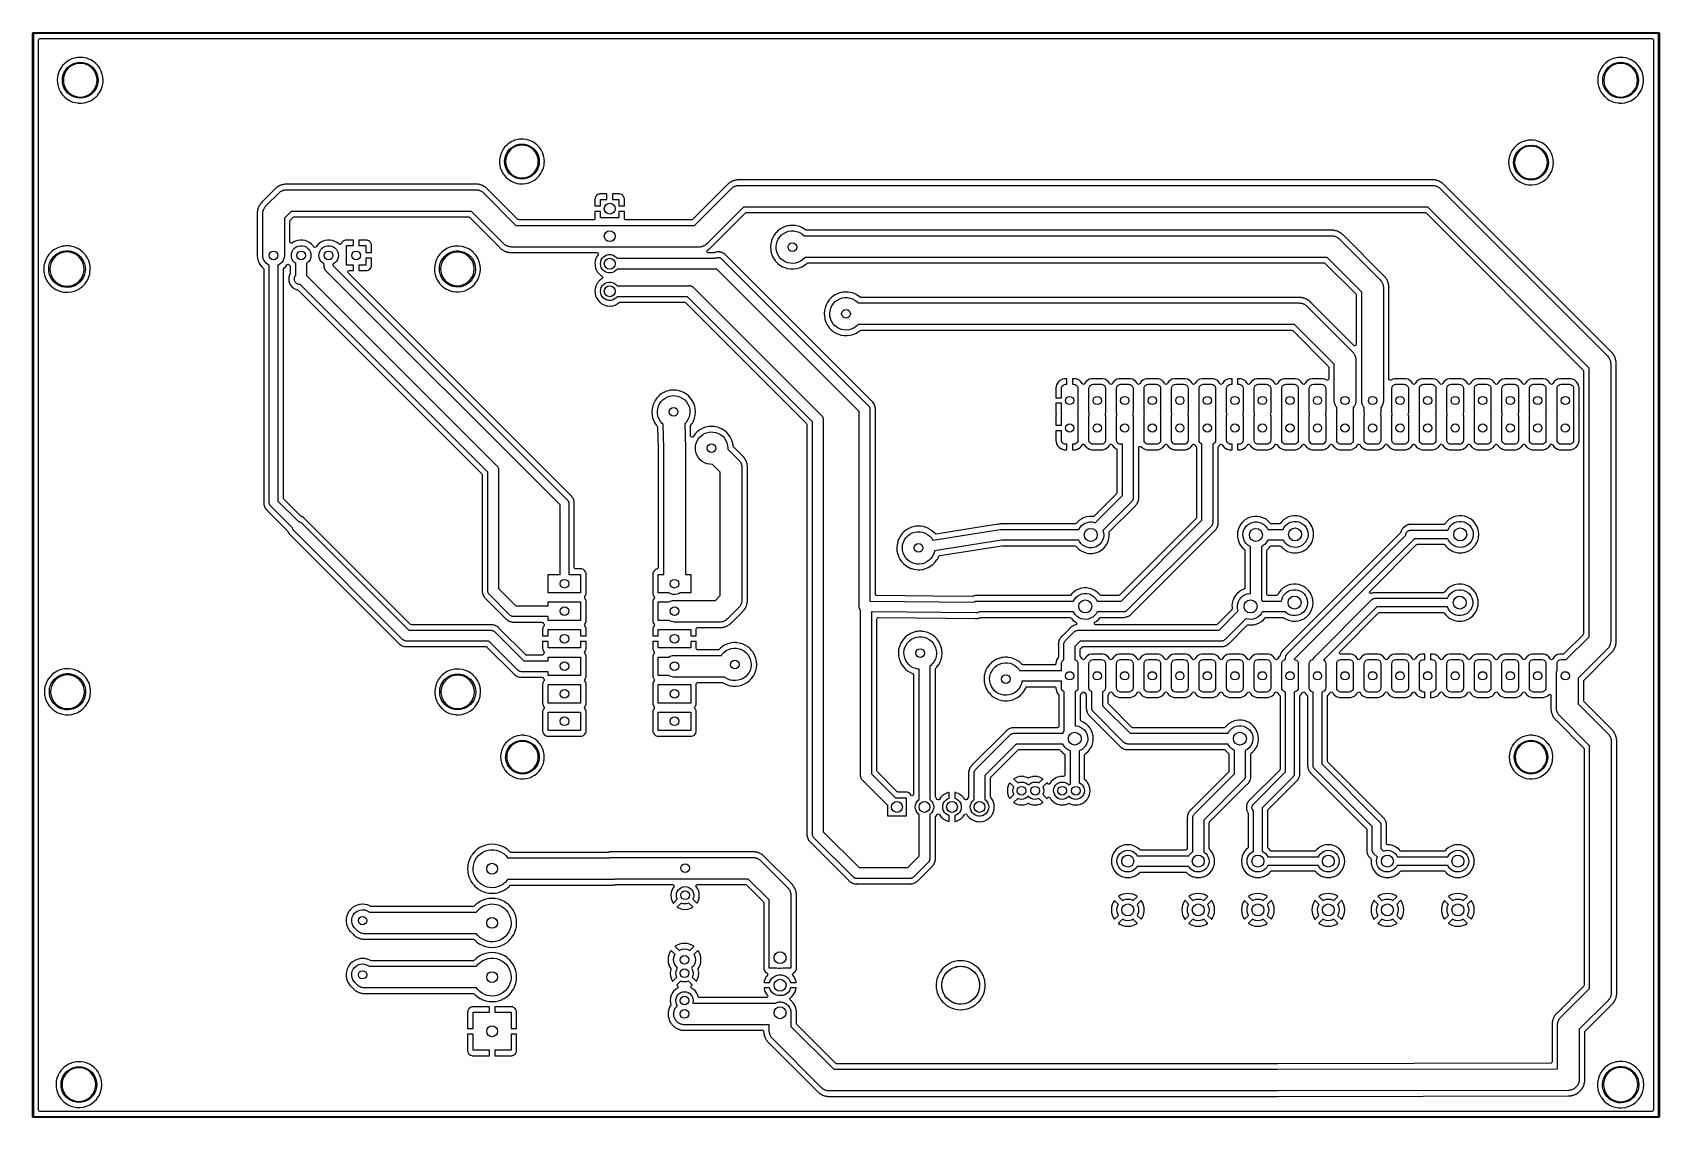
# Model space of a CAD drawing. Extents: x 71 to 221, y -163 to -63.
import ezdxf

# ---------------------------------------------------------------- set-up
doc = ezdxf.new("R2010")
doc.units = 0
doc.layers.add('BLACK', color=7, linetype='CONTINUOUS')

msp = doc.modelspace()

# ---------------------------------------------------------------- linework, layer by layer
at = {"layer": 'BLACK', "linetype": 'CONTINUOUS'}
for p, q in [((70.65, -63), (70.6646, -62.9646)), ((70.65, -163), (70.65, -63)), ((70.6646, -62.9646), (70.7, -62.95)), ((70.7, -62.95), (220.7, -62.95)), ((220.7, -62.95), (220.735, -62.9646)), ((220.735, -62.9646), (220.75, -63)), ((220.75, -63), (220.75, -163)), ((70.75, -63.05), (70.75, -162.95)), ((220.65, -63.05), (70.75, -63.05)), ((71.2085, -63.6345), (71.2285, -63.5664)), ((71.2085, -162.365), (71.2085, -63.6345)), ((71.2285, -63.5664), (71.2822, -63.5199)), ((71.2822, -63.5199), (71.3345, -63.5085)), ((71.3345, -63.5085), (220.065, -63.5085)), ((220.065, -63.5085), (220.134, -63.5285)), ((220.134, -63.5285), (220.18, -63.5822)), ((220.18, -63.5822), (220.191, -63.6345)), ((220.191, -63.6345), (220.191, -162.365)), ((220.65, -162.95), (220.65, -63.05)), ((73.4216, -66.0029), (73.2538, -66.2363)), ((73.6195, -65.7943), (73.4216, -66.0029)), ((73.8438, -65.6146), (73.6195, -65.7943)), ((73.8475, -65.6124), (73.8438, -65.6146)), ((73.966, -65.5415), (73.8475, -65.6124)), ((73.8475, -65.6124), (73.8475, -65.6124)), ((73.8833, -66.1833), (74.0802, -66.0151)), ((74.0905, -65.4669), (73.966, -65.5415)), ((74.0802, -66.0151), (74.3009, -65.8798)), ((74.0945, -65.4652), (74.0905, -65.4669)), ((74.351, -65.3558), (74.0945, -65.4652)), ((74.0945, -65.4652), (74.0945, -65.4652)), ((74.3441, -65.9647), (74.1361, -66.0921)), ((74.3009, -65.8798), (74.5401, -65.7808)), ((74.5695, -65.8713), (74.3441, -65.9647)), ((74.355, -65.3541), (74.351, -65.3558)), ((74.5513, -65.3004), (74.355, -65.3541)), ((74.5401, -65.7808), (74.7919, -65.7203)), ((74.6281, -65.2794), (74.5513, -65.3004)), ((74.8068, -65.8143), (74.5695, -65.8713)), ((74.6323, -65.2783), (74.6281, -65.2794)), ((74.6281, -65.2794), (74.6281, -65.2794)), ((74.7877, -65.2578), (74.6323, -65.2783)), ((74.913, -65.2413), (74.7877, -65.2578)), ((74.7919, -65.7203), (75.05, -65.7)), ((75.05, -65.7952), (74.8068, -65.8143)), ((74.9131, -65.2413), (74.913, -65.2413)), ((74.9173, -65.2407), (74.9131, -65.2413)), ((74.9216, -65.2408), (74.9173, -65.2407)), ((75.2005, -65.2422), (74.9216, -65.2408)), ((74.9216, -65.2408), (74.9216, -65.2408)), ((75.05, -65.7), (75.3081, -65.7203)), ((75.2932, -65.8143), (75.05, -65.7952)), ((75.2048, -65.2422), (75.2005, -65.2422)), ((75.2005, -65.2422), (75.2005, -65.2422)), ((75.209, -65.2429), (75.2048, -65.2422)), ((75.2767, -65.2525), (75.209, -65.2429)), ((75.209, -65.2429), (75.209, -65.2429)), ((75.4894, -65.2828), (75.2767, -65.2525)), ((75.5305, -65.8713), (75.2932, -65.8143)), ((75.3081, -65.7203), (75.5599, -65.7808)), ((75.4935, -65.2839), (75.4894, -65.2828)), ((75.74, -65.3541), (75.4935, -65.2839)), ((75.4935, -65.2839), (75.4935, -65.2839)), ((75.7559, -65.9647), (75.5305, -65.8713)), ((75.5599, -65.7808), (75.7991, -65.8798)), ((75.7659, -65.3615), (75.74, -65.3541)), ((75.9639, -66.0921), (75.7559, -65.9647)), ((75.7698, -65.3632), (75.7659, -65.3615)), ((76.011, -65.4691), (75.7698, -65.3632)), ((75.7991, -65.8798), (76.0198, -66.0151)), ((76.0291, -65.4771), (76.011, -65.4691)), ((76.0198, -66.0151), (76.2167, -66.1833)), ((76.2743, -65.6273), (76.0291, -65.4771)), ((76.4967, -65.8094), (76.2743, -65.6273)), ((76.6924, -66.02), (76.4967, -65.8094)), ((76.6949, -66.0235), (76.6924, -66.02)), ((76.8445, -66.2363), (76.6949, -66.0235)), ((215.542, -66.0029), (215.374, -66.2363)), ((215.739, -65.7943), (215.542, -66.0029)), ((215.964, -65.6146), (215.739, -65.7943)), ((215.968, -65.6124), (215.964, -65.6146)), ((216.086, -65.5415), (215.968, -65.6124)), ((215.968, -65.6124), (215.968, -65.6124)), ((216.003, -66.1833), (216.2, -66.0151)), ((216.211, -65.4669), (216.086, -65.5415)), ((216.2, -66.0151), (216.421, -65.8798)), ((216.214, -65.4652), (216.211, -65.4669)), ((216.471, -65.3558), (216.214, -65.4652)), ((216.214, -65.4652), (216.214, -65.4652)), ((216.464, -65.9647), (216.256, -66.0921)), ((216.421, -65.8798), (216.66, -65.7808)), ((216.69, -65.8713), (216.464, -65.9647)), ((216.475, -65.3541), (216.471, -65.3558)), ((216.671, -65.3004), (216.475, -65.3541)), ((216.66, -65.7808), (216.912, -65.7203)), ((216.748, -65.2794), (216.671, -65.3004)), ((216.927, -65.8143), (216.69, -65.8713)), ((216.752, -65.2783), (216.748, -65.2794)), ((216.748, -65.2794), (216.748, -65.2794)), ((216.908, -65.2578), (216.752, -65.2783)), ((217.033, -65.2413), (216.908, -65.2578)), ((216.912, -65.7203), (217.17, -65.7)), ((217.17, -65.7952), (216.927, -65.8143)), ((217.037, -65.2407), (217.033, -65.2413)), ((217.033, -65.2413), (217.033, -65.2413)), ((217.042, -65.2408), (217.037, -65.2407)), ((217.32, -65.2422), (217.042, -65.2408)), ((217.042, -65.2408), (217.042, -65.2408)), ((217.17, -65.7), (217.428, -65.7203)), ((217.413, -65.8143), (217.17, -65.7952)), ((217.325, -65.2422), (217.32, -65.2422)), ((217.32, -65.2422), (217.32, -65.2422)), ((217.329, -65.2429), (217.325, -65.2422)), ((217.397, -65.2525), (217.329, -65.2429)), ((217.329, -65.2429), (217.329, -65.2429)), ((217.609, -65.2828), (217.397, -65.2525)), ((217.65, -65.8713), (217.413, -65.8143)), ((217.428, -65.7203), (217.68, -65.7808)), ((217.614, -65.2839), (217.609, -65.2828)), ((217.86, -65.3541), (217.614, -65.2839)), ((217.614, -65.2839), (217.614, -65.2839)), ((217.876, -65.9647), (217.65, -65.8713)), ((217.68, -65.7808), (217.919, -65.8798)), ((217.886, -65.3615), (217.86, -65.3541)), ((218.084, -66.0921), (217.876, -65.9647)), ((217.89, -65.3632), (217.886, -65.3615)), ((218.131, -65.4691), (217.89, -65.3632)), ((217.919, -65.8798), (218.14, -66.0151)), ((218.149, -65.4771), (218.131, -65.4691)), ((218.14, -66.0151), (218.337, -66.1833)), ((218.394, -65.6273), (218.149, -65.4771)), ((218.617, -65.8094), (218.394, -65.6273)), ((218.812, -66.02), (218.617, -65.8094)), ((218.815, -66.0235), (218.812, -66.02)), ((218.964, -66.2363), (218.815, -66.0235)), ((72.9372, -67.3214), (72.9367, -67.3279)), ((72.9367, -67.3279), (72.9532, -67.6149)), ((72.9589, -67.0455), (72.9372, -67.3214)), ((72.9372, -67.3214), (72.9372, -67.3214)), ((72.9372, -67.3214), (72.9372, -67.3214)), ((72.9592, -67.0413), (72.9589, -67.0455)), ((73.0205, -66.7604), (72.9592, -67.0413)), ((73.1193, -66.4904), (73.0205, -66.7604)), ((73.2538, -66.2363), (73.1193, -66.4904)), ((73.4, -67.35), (73.4203, -67.0919)), ((73.4203, -67.6081), (73.4, -67.35)), ((73.4203, -67.0919), (73.4808, -66.8401)), ((73.4808, -66.8401), (73.5798, -66.6009)), ((73.5143, -67.1068), (73.4952, -67.35)), ((73.4952, -67.35), (73.5143, -67.5932)), ((73.5713, -66.8695), (73.5143, -67.1068)), ((73.6647, -66.6441), (73.5713, -66.8695)), ((73.5798, -66.6009), (73.7151, -66.3802)), ((73.7921, -66.4361), (73.6647, -66.6441)), ((73.7151, -66.3802), (73.8833, -66.1833)), ((73.9506, -66.2506), (73.7921, -66.4361)), ((74.1361, -66.0921), (73.9506, -66.2506)), ((76.1494, -66.2506), (75.9639, -66.0921)), ((76.3079, -66.4361), (76.1494, -66.2506)), ((76.2167, -66.1833), (76.3849, -66.3802)), ((76.4353, -66.6441), (76.3079, -66.4361)), ((76.3849, -66.3802), (76.5202, -66.6009)), ((76.5287, -66.8695), (76.4353, -66.6441)), ((76.5202, -66.6009), (76.6192, -66.8401)), ((76.5857, -67.1068), (76.5287, -66.8695)), ((76.6048, -67.35), (76.5857, -67.1068)), ((76.5857, -67.5932), (76.6048, -67.35)), ((76.6192, -66.8401), (76.6797, -67.0919)), ((76.6797, -67.0919), (76.7, -67.35)), ((76.7, -67.35), (76.6797, -67.6081)), ((76.8577, -66.2552), (76.8445, -66.2363)), ((76.9896, -66.5107), (76.8577, -66.2552)), ((77.0856, -66.7817), (76.9896, -66.5107)), ((77.0864, -66.7859), (77.0856, -66.7817)), ((77.1393, -67.0413), (77.0864, -66.7859)), ((77.1374, -67.6806), (77.1517, -67.5207)), ((77.1439, -67.0632), (77.1393, -67.0413)), ((77.1619, -67.3279), (77.1439, -67.0632)), ((77.1517, -67.5207), (77.1627, -67.3967)), ((77.1634, -67.35), (77.1619, -67.3279)), ((77.1627, -67.3967), (77.163, -67.3943)), ((77.1627, -67.3967), (77.1627, -67.3967)), ((77.163, -67.3943), (77.1634, -67.35)), ((215.079, -67.0455), (215.057, -67.3214)), ((215.057, -67.3214), (215.057, -67.3214)), ((215.057, -67.3214), (215.057, -67.3214)), ((215.057, -67.3214), (215.057, -67.3279)), ((215.057, -67.3279), (215.073, -67.6149)), ((215.14, -66.7604), (215.079, -67.0413)), ((215.079, -67.0413), (215.079, -67.0455)), ((215.239, -66.4904), (215.14, -66.7604)), ((215.374, -66.2363), (215.239, -66.4904)), ((215.52, -67.35), (215.54, -67.0919)), ((215.54, -67.6081), (215.52, -67.35)), ((215.54, -67.0919), (215.601, -66.8401)), ((215.601, -66.8401), (215.7, -66.6009)), ((215.634, -67.1068), (215.615, -67.35)), ((215.615, -67.35), (215.634, -67.5932)), ((215.691, -66.8695), (215.634, -67.1068)), ((215.785, -66.6441), (215.691, -66.8695)), ((215.7, -66.6009), (215.835, -66.3802)), ((215.912, -66.4361), (215.785, -66.6441)), ((215.835, -66.3802), (216.003, -66.1833)), ((216.071, -66.2506), (215.912, -66.4361)), ((216.256, -66.0921), (216.071, -66.2506)), ((218.269, -66.2506), (218.084, -66.0921)), ((218.428, -66.4361), (218.269, -66.2506)), ((218.337, -66.1833), (218.505, -66.3802)), ((218.555, -66.6441), (218.428, -66.4361)), ((218.505, -66.3802), (218.64, -66.6009)), ((218.649, -66.8695), (218.555, -66.6441)), ((218.64, -66.6009), (218.739, -66.8401)), ((218.706, -67.1068), (218.649, -66.8695)), ((218.725, -67.35), (218.706, -67.1068)), ((218.706, -67.5932), (218.725, -67.35)), ((218.739, -66.8401), (218.8, -67.0919)), ((218.8, -67.0919), (218.82, -67.35)), ((218.82, -67.35), (218.8, -67.6081)), ((218.978, -66.2552), (218.964, -66.2363)), ((219.11, -66.5107), (218.978, -66.2552)), ((219.206, -66.7817), (219.11, -66.5107)), ((219.206, -66.7859), (219.206, -66.7817)), ((219.259, -67.0413), (219.206, -66.7859)), ((219.257, -67.6806), (219.272, -67.5207)), ((219.264, -67.0632), (219.259, -67.0413)), ((219.283, -67.35), (219.264, -67.0632)), ((219.272, -67.5207), (219.283, -67.3967)), ((219.283, -67.3943), (219.283, -67.35)), ((219.283, -67.3967), (219.283, -67.3943)), ((219.283, -67.3967), (219.283, -67.3967)), ((72.9532, -67.6149), (72.9541, -67.6191)), ((72.9541, -67.6191), (72.9541, -67.6191)), ((72.9541, -67.6191), (72.986, -67.7819)), ((72.986, -67.7819), (73.0086, -67.897)), ((73.0086, -67.897), (73.01, -67.901)), ((73.01, -67.901), (73.01, -67.901)), ((73.01, -67.901), (73.0856, -68.1218)), ((73.0856, -68.1218), (73.1017, -68.169)), ((73.1017, -68.169), (73.1036, -68.1728)), ((73.1036, -68.1728), (73.1913, -68.3471)), ((73.1913, -68.3471), (73.2309, -68.4258)), ((73.2309, -68.4258), (73.3937, -68.6628)), ((73.3937, -68.6628), (73.5872, -68.8754)), ((73.4808, -67.8599), (73.4203, -67.6081)), ((73.5798, -68.0991), (73.4808, -67.8599)), ((73.5143, -67.5932), (73.5713, -67.8305)), ((73.5713, -67.8305), (73.6647, -68.0559)), ((73.7151, -68.3198), (73.5798, -68.0991)), ((73.5872, -68.8754), (73.5905, -68.8781)), ((73.5905, -68.8781), (73.5905, -68.8781)), ((73.5905, -68.8781), (73.6413, -68.9206)), ((73.6413, -68.9206), (73.8078, -69.0598)), ((73.6647, -68.0559), (73.7921, -68.2639)), ((73.8833, -68.5167), (73.7151, -68.3198)), ((73.7921, -68.2639), (73.9506, -68.4494)), ((74.0802, -68.6849), (73.8833, -68.5167)), ((73.9506, -68.4494), (74.1361, -68.6079)), ((74.3009, -68.8202), (74.0802, -68.6849)), ((74.1361, -68.6079), (74.3441, -68.7353)), ((74.5401, -68.9192), (74.3009, -68.8202)), ((74.3441, -68.7353), (74.5695, -68.8287)), ((74.7919, -68.9797), (74.5401, -68.9192)), ((74.5695, -68.8287), (74.8068, -68.8857)), ((75.05, -69), (74.7919, -68.9797)), ((74.8068, -68.8857), (75.05, -68.9048)), ((75.05, -68.9048), (75.2932, -68.8857)), ((75.3081, -68.9797), (75.05, -69)), ((75.2932, -68.8857), (75.5305, -68.8287)), ((75.5599, -68.9192), (75.3081, -68.9797)), ((75.5305, -68.8287), (75.7559, -68.7353)), ((75.7991, -68.8202), (75.5599, -68.9192)), ((75.7559, -68.7353), (75.9639, -68.6079)), ((76.0198, -68.6849), (75.7991, -68.8202)), ((75.9639, -68.6079), (76.1494, -68.4494)), ((76.2167, -68.5167), (76.0198, -68.6849)), ((76.1494, -68.4494), (76.3079, -68.2639)), ((76.3849, -68.3198), (76.2167, -68.5167)), ((76.2379, -69.098), (76.4642, -68.9206)), ((76.3079, -68.2639), (76.4353, -68.0559)), ((76.5202, -68.0991), (76.3849, -68.3198)), ((76.4353, -68.0559), (76.5287, -67.8305)), ((76.4642, -68.9206), (76.5053, -68.8781)), ((76.5053, -68.8781), (76.6612, -68.7172)), ((76.6192, -67.8599), (76.5202, -68.0991)), ((76.5287, -67.8305), (76.5857, -67.5932)), ((76.6797, -67.6081), (76.6192, -67.8599)), ((76.6612, -68.7172), (76.6642, -68.7141)), ((76.6642, -68.7141), (76.6668, -68.7107)), ((76.6668, -68.7107), (76.8319, -68.4859)), ((76.6668, -68.7107), (76.6668, -68.7107)), ((76.8319, -68.4859), (76.8344, -68.4824)), ((76.8344, -68.4824), (76.9716, -68.2298)), ((76.9716, -68.2298), (77.0732, -67.9608)), ((77.0732, -67.9608), (77.1374, -67.6806)), ((215.073, -67.6149), (215.074, -67.6191)), ((215.074, -67.6191), (215.074, -67.6191)), ((215.074, -67.6191), (215.106, -67.7819)), ((215.106, -67.7819), (215.129, -67.897)), ((215.129, -67.897), (215.13, -67.901)), ((215.13, -67.901), (215.13, -67.901)), ((215.13, -67.901), (215.206, -68.1218)), ((215.206, -68.1218), (215.222, -68.169)), ((215.222, -68.169), (215.224, -68.1728)), ((215.224, -68.1728), (215.311, -68.3471)), ((215.311, -68.3471), (215.351, -68.4258)), ((215.351, -68.4258), (215.514, -68.6628)), ((215.514, -68.6628), (215.707, -68.8754)), ((215.601, -67.8599), (215.54, -67.6081)), ((215.7, -68.0991), (215.601, -67.8599)), ((215.634, -67.5932), (215.691, -67.8305)), ((215.691, -67.8305), (215.785, -68.0559)), ((215.835, -68.3198), (215.7, -68.0991)), ((215.707, -68.8754), (215.711, -68.8781)), ((215.711, -68.8781), (215.711, -68.8781)), ((215.711, -68.8781), (215.761, -68.9206)), ((215.761, -68.9206), (215.928, -69.0598)), ((215.785, -68.0559), (215.912, -68.2639)), ((216.003, -68.5167), (215.835, -68.3198)), ((215.912, -68.2639), (216.071, -68.4494)), ((216.2, -68.6849), (216.003, -68.5167)), ((216.071, -68.4494), (216.256, -68.6079)), ((216.421, -68.8202), (216.2, -68.6849)), ((216.256, -68.6079), (216.464, -68.7353)), ((216.66, -68.9192), (216.421, -68.8202)), ((216.464, -68.7353), (216.69, -68.8287)), ((216.912, -68.9797), (216.66, -68.9192)), ((216.69, -68.8287), (216.927, -68.8857)), ((217.17, -69), (216.912, -68.9797)), ((216.927, -68.8857), (217.17, -68.9048)), ((217.17, -68.9048), (217.413, -68.8857)), ((217.428, -68.9797), (217.17, -69)), ((217.413, -68.8857), (217.65, -68.8287)), ((217.68, -68.9192), (217.428, -68.9797)), ((217.65, -68.8287), (217.876, -68.7353)), ((217.919, -68.8202), (217.68, -68.9192)), ((217.876, -68.7353), (218.084, -68.6079)), ((218.14, -68.6849), (217.919, -68.8202)), ((218.084, -68.6079), (218.269, -68.4494)), ((218.337, -68.5167), (218.14, -68.6849)), ((218.269, -68.4494), (218.428, -68.2639)), ((218.505, -68.3198), (218.337, -68.5167)), ((218.358, -69.098), (218.584, -68.9206)), ((218.428, -68.2639), (218.555, -68.0559)), ((218.64, -68.0991), (218.505, -68.3198)), ((218.555, -68.0559), (218.649, -67.8305)), ((218.584, -68.9206), (218.625, -68.8781)), ((218.625, -68.8781), (218.781, -68.7172)), ((218.739, -67.8599), (218.64, -68.0991)), ((218.649, -67.8305), (218.706, -67.5932)), ((218.8, -67.6081), (218.739, -67.8599)), ((218.781, -68.7172), (218.784, -68.7141)), ((218.784, -68.7141), (218.787, -68.7107)), ((218.787, -68.7107), (218.952, -68.4859)), ((218.787, -68.7107), (218.787, -68.7107)), ((218.952, -68.4859), (218.954, -68.4824)), ((218.954, -68.4824), (219.092, -68.2298)), ((219.092, -68.2298), (219.193, -67.9608)), ((219.193, -67.9608), (219.257, -67.6806)), ((73.8078, -69.0598), (74.0513, -69.2126)), ((74.0513, -69.2126), (74.3133, -69.3309)), ((74.3133, -69.3309), (74.3174, -69.3321)), ((74.3174, -69.3321), (74.5849, -69.4113)), ((74.5849, -69.4113), (74.5849, -69.4113)), ((74.5849, -69.4113), (74.589, -69.4125)), ((74.589, -69.4125), (74.5932, -69.4132)), ((74.5932, -69.4132), (74.5932, -69.4132)), ((74.5932, -69.4132), (74.8418, -69.4512)), ((74.8418, -69.4512), (74.8732, -69.456)), ((74.8732, -69.456), (75.0195, -69.4583)), ((75.0195, -69.4583), (75.1563, -69.4605)), ((75.1563, -69.4605), (75.1563, -69.4605)), ((75.1563, -69.4605), (75.1606, -69.4605)), ((75.1606, -69.4605), (75.1649, -69.46)), ((75.1649, -69.46), (75.4418, -69.4265)), ((75.1649, -69.46), (75.1649, -69.46)), ((75.4418, -69.4265), (75.446, -69.426)), ((75.4418, -69.4265), (75.4418, -69.4265)), ((75.446, -69.426), (75.7241, -69.353)), ((75.7241, -69.353), (75.9897, -69.243)), ((75.9897, -69.243), (76.2379, -69.098)), ((215.928, -69.0598), (216.171, -69.2126)), ((216.171, -69.2126), (216.433, -69.3309)), ((216.433, -69.3309), (216.437, -69.3321)), ((216.437, -69.3321), (216.705, -69.4113)), ((216.705, -69.4113), (216.705, -69.4113)), ((216.705, -69.4113), (216.709, -69.4125)), ((216.709, -69.4125), (216.713, -69.4132)), ((216.713, -69.4132), (216.713, -69.4132)), ((216.713, -69.4132), (216.962, -69.4512)), ((216.962, -69.4512), (216.993, -69.456)), ((216.993, -69.456), (217.139, -69.4583)), ((217.139, -69.4583), (217.276, -69.4605)), ((217.276, -69.4605), (217.276, -69.4605)), ((217.276, -69.4605), (217.281, -69.4605)), ((217.281, -69.4605), (217.285, -69.46)), ((217.285, -69.46), (217.562, -69.4265)), ((217.285, -69.46), (217.285, -69.46)), ((217.562, -69.4265), (217.566, -69.426)), ((217.562, -69.4265), (217.562, -69.4265)), ((217.566, -69.426), (217.844, -69.353)), ((217.844, -69.353), (218.11, -69.243)), ((218.11, -69.243), (218.358, -69.098)), ((114.206, -73.5312), (114.042, -73.7598)), ((114.4, -73.327), (114.206, -73.5312)), ((114.511, -73.2381), (114.4, -73.327)), ((114.616, -73.1538), (114.511, -73.2381)), ((114.619, -73.1511), (114.616, -73.1538)), ((114.616, -73.1538), (114.616, -73.1538)), ((114.861, -73.0065), (114.619, -73.1511)), ((114.856, -73.551), (115.071, -73.4194)), ((114.865, -73.0049), (114.861, -73.0065)), ((115.116, -72.8978), (114.865, -73.0049)), ((114.865, -73.0049), (114.865, -73.0049)), ((115.114, -73.5043), (114.912, -73.6281)), ((115.071, -73.4194), (115.304, -73.3229)), ((115.333, -73.4136), (115.114, -73.5043)), ((115.12, -72.8961), (115.116, -72.8978)), ((115.124, -72.895), (115.12, -72.8961)), ((115.387, -72.823), (115.124, -72.895)), ((115.304, -73.3229), (115.549, -73.2641)), ((115.564, -73.3583), (115.333, -73.4136)), ((115.391, -72.8219), (115.387, -72.823)), ((115.387, -72.823), (115.387, -72.823)), ((115.543, -72.8018), (115.391, -72.8219)), ((115.666, -72.7857), (115.543, -72.8018)), ((115.549, -73.2641), (115.8, -73.2444)), ((115.8, -73.3397), (115.564, -73.3583)), ((115.67, -72.7851), (115.666, -72.7857)), ((115.666, -72.7857), (115.666, -72.7857)), ((115.674, -72.7851), (115.67, -72.7851)), ((115.804, -72.7858), (115.674, -72.7851)), ((115.674, -72.7851), (115.674, -72.7851)), ((115.8, -73.2444), (116.051, -73.2641)), ((116.036, -73.3583), (115.8, -73.3397)), ((115.952, -72.7866), (115.804, -72.7858)), ((116.02, -72.7963), (115.952, -72.7866)), ((116.226, -72.8256), (116.02, -72.7963)), ((116.267, -73.4136), (116.036, -73.3583)), ((116.051, -73.2641), (116.296, -73.3229)), ((116.23, -72.8263), (116.226, -72.8256)), ((116.226, -72.8256), (116.226, -72.8256)), ((116.501, -72.9034), (116.23, -72.8263)), ((116.486, -73.5043), (116.267, -73.4136)), ((116.296, -73.3229), (116.529, -73.4194)), ((116.688, -73.6281), (116.486, -73.5043)), ((116.505, -72.9051), (116.501, -72.9034)), ((116.736, -73.0065), (116.505, -72.9051)), ((116.505, -72.9051), (116.505, -72.9051)), ((116.529, -73.4194), (116.744, -73.551)), ((116.759, -73.0165), (116.736, -73.0065)), ((116.999, -73.1635), (116.759, -73.0165)), ((117.216, -73.3418), (116.999, -73.1635)), ((117.408, -73.548), (117.216, -73.3418)), ((117.41, -73.5515), (117.408, -73.548)), ((207.5, -73.4214), (207.306, -73.6256)), ((207.621, -73.3244), (207.5, -73.4214)), ((207.716, -73.2481), (207.621, -73.3244)), ((207.719, -73.2454), (207.716, -73.2481)), ((207.716, -73.2481), (207.716, -73.2481)), ((207.961, -73.1009), (207.719, -73.2454)), ((207.956, -73.6454), (208.171, -73.5137)), ((207.965, -73.0992), (207.961, -73.1009)), ((208.182, -73.0065), (207.965, -73.0992)), ((207.965, -73.0992), (207.965, -73.0992)), ((208.171, -73.5137), (208.404, -73.4173)), ((208.22, -72.9905), (208.182, -73.0065)), ((208.433, -73.508), (208.214, -73.5987)), ((208.224, -72.9894), (208.22, -72.9905)), ((208.487, -72.9174), (208.224, -72.9894)), ((208.404, -73.4173), (208.649, -73.3585)), ((208.664, -73.4527), (208.433, -73.508)), ((208.491, -72.9162), (208.487, -72.9174)), ((208.487, -72.9174), (208.487, -72.9174)), ((208.652, -72.895), (208.491, -72.9162)), ((208.649, -73.3585), (208.9, -73.3387)), ((208.766, -72.88), (208.652, -72.895)), ((208.9, -73.4341), (208.664, -73.4527)), ((208.77, -72.8795), (208.766, -72.88)), ((208.766, -72.88), (208.766, -72.88)), ((208.774, -72.8795), (208.77, -72.8795)), ((208.904, -72.8802), (208.774, -72.8795)), ((208.774, -72.8795), (208.774, -72.8795)), ((208.9, -73.3387), (209.151, -73.3585)), ((209.136, -73.4527), (208.9, -73.4341)), ((209.052, -72.881), (208.904, -72.8802)), ((209.12, -72.8907), (209.052, -72.881)), ((209.326, -72.92), (209.12, -72.8907)), ((209.367, -73.508), (209.136, -73.4527)), ((209.151, -73.3585), (209.396, -73.4173)), ((209.33, -72.9206), (209.326, -72.92)), ((209.326, -72.92), (209.326, -72.92)), ((209.601, -72.9977), (209.33, -72.9206)), ((209.586, -73.5987), (209.367, -73.508)), ((209.396, -73.4173), (209.629, -73.5137)), ((209.605, -72.9994), (209.601, -72.9977)), ((209.836, -73.1009), (209.605, -72.9994)), ((209.605, -72.9994), (209.605, -72.9994)), ((209.629, -73.5137), (209.844, -73.6454)), ((209.859, -73.1108), (209.836, -73.1009)), ((210.099, -73.2579), (209.859, -73.1108)), ((210.316, -73.4362), (210.099, -73.2579)), ((210.508, -73.6423), (210.316, -73.4362)), ((113.739, -74.7267), (113.731, -74.8283)), ((113.731, -74.8283), (113.732, -74.8354)), ((113.732, -74.8354), (113.747, -75.1093)), ((113.753, -74.552), (113.739, -74.7267)), ((113.813, -74.2728), (113.753, -74.5478)), ((113.753, -74.5478), (113.753, -74.552)), ((113.91, -74.0085), (113.813, -74.2728)), ((114.042, -73.7598), (113.91, -74.0085)), ((114.194, -74.85), (114.214, -74.5988)), ((114.214, -75.1012), (114.194, -74.85)), ((114.214, -74.5988), (114.273, -74.3538)), ((114.273, -74.3538), (114.369, -74.1211)), ((114.308, -74.6137), (114.29, -74.85)), ((114.29, -74.85), (114.308, -75.0863)), ((114.364, -74.3833), (114.308, -74.6137)), ((114.454, -74.1643), (114.364, -74.3833)), ((114.369, -74.1211), (114.501, -73.9062)), ((114.578, -73.9623), (114.454, -74.1643)), ((114.501, -73.9062), (114.665, -73.7146)), ((114.732, -73.7821), (114.578, -73.9623)), ((114.665, -73.7146), (114.856, -73.551)), ((114.912, -73.6281), (114.732, -73.7821)), ((116.868, -73.7821), (116.688, -73.6281)), ((116.744, -73.551), (116.935, -73.7146)), ((117.022, -73.9623), (116.868, -73.7821)), ((116.935, -73.7146), (117.099, -73.9062)), ((117.146, -74.1643), (117.022, -73.9623)), ((117.099, -73.9062), (117.231, -74.1211)), ((117.236, -74.3833), (117.146, -74.1643)), ((117.231, -74.1211), (117.327, -74.3538)), ((117.292, -74.6137), (117.236, -74.3833)), ((117.31, -74.85), (117.292, -74.6137)), ((117.292, -75.0863), (117.31, -74.85)), ((117.327, -74.3538), (117.386, -74.5988)), ((117.386, -74.5988), (117.406, -74.85)), ((117.406, -74.85), (117.386, -75.1012)), ((117.567, -73.7747), (117.41, -73.5515)), ((117.41, -73.5515), (117.41, -73.5515)), ((117.57, -73.7782), (117.567, -73.7747)), ((117.572, -73.782), (117.57, -73.7782)), ((117.593, -73.8243), (117.572, -73.782)), ((117.572, -73.782), (117.572, -73.782)), ((117.699, -74.0283), (117.593, -73.8243)), ((117.793, -74.2936), (117.699, -74.0283)), ((117.794, -74.2978), (117.793, -74.2936)), ((117.845, -74.5453), (117.794, -74.2978)), ((117.843, -75.1737), (117.861, -74.9736)), ((117.85, -74.5692), (117.845, -74.5453)), ((117.85, -74.5735), (117.85, -74.5692)), ((117.855, -74.6421), (117.85, -74.5735)), ((117.85, -74.5735), (117.85, -74.5735)), ((117.869, -74.85), (117.855, -74.6421)), ((117.861, -74.9736), (117.866, -74.9227)), ((117.866, -74.9227), (117.868, -74.8958)), ((117.868, -74.8958), (117.869, -74.8933)), ((117.868, -74.8958), (117.868, -74.8958)), ((117.869, -74.8933), (117.869, -74.85)), ((206.853, -74.6421), (206.831, -74.9227)), ((206.831, -74.9227), (206.832, -74.9297)), ((206.832, -74.9297), (206.847, -75.2037)), ((206.913, -74.3671), (206.853, -74.6421)), ((207.01, -74.1028), (206.913, -74.3671)), ((207.142, -73.8541), (207.01, -74.1028)), ((207.306, -73.6256), (207.142, -73.8541)), ((207.294, -74.9444), (207.314, -74.6932)), ((207.314, -75.1955), (207.294, -74.9444)), ((207.314, -74.6932), (207.373, -74.4482)), ((207.373, -74.4482), (207.469, -74.2154)), ((207.408, -74.7081), (207.39, -74.9444)), ((207.39, -74.9444), (207.408, -75.1806)), ((207.464, -74.4777), (207.408, -74.7081)), ((207.554, -74.2587), (207.464, -74.4777)), ((207.469, -74.2154), (207.601, -74.0006)), ((207.678, -74.0566), (207.554, -74.2587)), ((207.601, -74.0006), (207.765, -73.809)), ((207.832, -73.8764), (207.678, -74.0566)), ((207.765, -73.809), (207.956, -73.6454)), ((208.012, -73.7225), (207.832, -73.8764)), ((208.214, -73.5987), (208.012, -73.7225)), ((209.788, -73.7225), (209.586, -73.5987)), ((209.968, -73.8764), (209.788, -73.7225)), ((209.844, -73.6454), (210.035, -73.809)), ((210.122, -74.0566), (209.968, -73.8764)), ((210.035, -73.809), (210.199, -74.0006)), ((210.246, -74.2587), (210.122, -74.0566)), ((210.199, -74.0006), (210.331, -74.2154)), ((210.336, -74.4777), (210.246, -74.2587)), ((210.331, -74.2154), (210.427, -74.4482)), ((210.392, -74.7081), (210.336, -74.4777)), ((210.41, -74.9444), (210.392, -74.7081)), ((210.392, -75.1806), (210.41, -74.9444)), ((210.427, -74.4482), (210.486, -74.6932)), ((210.486, -74.6932), (210.506, -74.9444)), ((210.506, -74.9444), (210.486, -75.1955)), ((210.51, -73.6458), (210.508, -73.6423)), ((210.667, -73.8691), (210.51, -73.6458)), ((210.51, -73.6458), (210.51, -73.6458)), ((210.67, -73.8726), (210.667, -73.8691)), ((210.672, -73.8764), (210.67, -73.8726)), ((210.693, -73.9186), (210.672, -73.8764)), ((210.672, -73.8764), (210.672, -73.8764)), ((210.799, -74.1227), (210.693, -73.9186)), ((210.893, -74.388), (210.799, -74.1227)), ((210.894, -74.3922), (210.893, -74.388)), ((210.946, -74.6466), (210.894, -74.3922)), ((210.95, -74.6636), (210.946, -74.6466)), ((210.95, -74.6678), (210.95, -74.6636)), ((210.95, -74.6679), (210.95, -74.6678)), ((210.955, -74.741), (210.95, -74.6679)), ((210.969, -74.9444), (210.955, -74.741)), ((210.958, -75.105), (210.968, -74.9902)), ((210.968, -74.9902), (210.969, -74.9877)), ((210.968, -74.9902), (210.968, -74.9902)), ((210.969, -74.9877), (210.969, -74.9444)), ((113.747, -75.1093), (113.748, -75.1135)), ((113.748, -75.1135), (113.748, -75.1135)), ((113.748, -75.1135), (113.772, -75.2355)), ((113.772, -75.2355), (113.802, -75.3855)), ((113.802, -75.3855), (113.803, -75.3895)), ((113.803, -75.3895), (113.803, -75.3895)), ((113.803, -75.3895), (113.891, -75.6477)), ((113.891, -75.6477), (113.893, -75.6518)), ((113.893, -75.6518), (113.925, -75.715)), ((113.925, -75.715), (113.97, -75.8056)), ((113.97, -75.8056), (114.019, -75.9032)), ((114.019, -75.9032), (114.08, -75.9913)), ((114.08, -75.9913), (114.12, -76.0492)), ((114.12, -76.0492), (114.179, -76.1351)), ((114.179, -76.1351), (114.368, -76.3433)), ((114.273, -75.3462), (114.214, -75.1012)), ((114.369, -75.5789), (114.273, -75.3462)), ((114.308, -75.0863), (114.364, -75.3167)), ((114.364, -75.3167), (114.454, -75.5357)), ((114.368, -76.3433), (114.371, -76.346)), ((114.501, -75.7938), (114.369, -75.5789)), ((114.371, -76.346), (114.581, -76.5211)), ((114.454, -75.5357), (114.578, -75.7377)), ((114.665, -75.9854), (114.501, -75.7938)), ((114.578, -75.7377), (114.732, -75.9179)), ((114.581, -76.5211), (114.581, -76.5211)), ((114.581, -76.5211), (114.584, -76.5238)), ((114.584, -76.5238), (114.679, -76.5833)), ((114.856, -76.149), (114.665, -75.9854)), ((114.732, -75.9179), (114.912, -76.0719)), ((115.071, -76.2806), (114.856, -76.149)), ((114.912, -76.0719), (115.114, -76.1957)), ((115.304, -76.377), (115.071, -76.2806)), ((115.114, -76.1957), (115.333, -76.2864)), ((115.549, -76.4359), (115.304, -76.377)), ((115.333, -76.2864), (115.564, -76.3417)), ((115.8, -76.4556), (115.549, -76.4359)), ((115.564, -76.3417), (115.8, -76.3603)), ((115.8, -76.3603), (116.036, -76.3417)), ((116.051, -76.4359), (115.8, -76.4556)), ((116.036, -76.3417), (116.267, -76.2864)), ((116.296, -76.377), (116.051, -76.4359)), ((116.267, -76.2864), (116.486, -76.1957)), ((116.529, -76.2806), (116.296, -76.377)), ((116.486, -76.1957), (116.688, -76.0719)), ((116.744, -76.149), (116.529, -76.2806)), ((116.688, -76.0719), (116.868, -75.9179)), ((116.935, -75.9854), (116.744, -76.149)), ((116.868, -75.9179), (117.022, -75.7377)), ((117.099, -75.7938), (116.935, -75.9854)), ((116.963, -76.5612), (117.184, -76.3875)), ((117.022, -75.7377), (117.146, -75.5357)), ((117.231, -75.5789), (117.099, -75.7938)), ((117.146, -75.5357), (117.236, -75.3167)), ((117.184, -76.3875), (117.38, -76.1854)), ((117.327, -75.3462), (117.231, -75.5789)), ((117.236, -75.3167), (117.292, -75.0863)), ((117.386, -75.1012), (117.327, -75.3462)), ((117.38, -76.1854), (117.383, -76.182)), ((117.383, -76.182), (117.544, -75.9621)), ((117.383, -76.182), (117.383, -76.182)), ((117.544, -75.9621), (117.547, -75.9586)), ((117.547, -75.9586), (117.577, -75.9039)), ((117.577, -75.9039), (117.679, -75.715)), ((117.679, -75.715), (117.681, -75.7113)), ((117.679, -75.715), (117.679, -75.715)), ((117.681, -75.7113), (117.781, -75.448)), ((117.781, -75.448), (117.843, -75.1737)), ((135.666, -76.5498), (135.642, -76.5517)), ((135.673, -76.5491), (135.666, -76.5498)), ((135.751, -76.5387), (135.673, -76.5491)), ((135.756, -76.5388), (135.751, -76.5387)), ((135.85, -76.5415), (135.756, -76.5388)), ((135.756, -76.5388), (135.756, -76.5388)), ((135.854, -76.5415), (135.85, -76.5415)), ((199.72, -76.5415), (135.854, -76.5415)), ((199.732, -76.5409), (199.72, -76.5415)), ((199.735, -76.5406), (199.732, -76.5409)), ((199.774, -76.5368), (199.735, -76.5406)), ((199.838, -76.5409), (199.774, -76.5368)), ((199.844, -76.5413), (199.838, -76.5409)), ((199.852, -76.5415), (199.844, -76.5413)), ((199.908, -76.5415), (199.852, -76.5415)), ((199.909, -76.5416), (199.908, -76.5415)), ((199.933, -76.5426), (199.909, -76.5416)), ((199.909, -76.5416), (199.909, -76.5416)), ((199.937, -76.5428), (199.933, -76.5426)), ((199.933, -76.5426), (199.933, -76.5426)), ((199.97, -76.5484), (199.937, -76.5428)), ((199.983, -76.55), (199.97, -76.5484)), ((200.016, -76.5521), (199.983, -76.55)), ((206.847, -75.2037), (206.848, -75.2079)), ((206.848, -75.2079), (206.848, -75.2079)), ((206.848, -75.2079), (206.872, -75.3298)), ((206.872, -75.3298), (206.902, -75.4799)), ((206.902, -75.4799), (206.903, -75.4839)), ((206.903, -75.4839), (206.903, -75.4839)), ((206.903, -75.4839), (206.991, -75.7421)), ((206.991, -75.7421), (206.993, -75.7461)), ((206.993, -75.7461), (207.119, -75.9976)), ((207.119, -75.9976), (207.122, -76.0011)), ((207.122, -76.0011), (207.248, -76.1854)), ((207.248, -76.1854), (207.279, -76.2295)), ((207.279, -76.2295), (207.468, -76.4377)), ((207.373, -75.4405), (207.314, -75.1955)), ((207.469, -75.6733), (207.373, -75.4405)), ((207.408, -75.1806), (207.464, -75.4111)), ((207.464, -75.4111), (207.554, -75.63)), ((207.468, -76.4377), (207.471, -76.4404)), ((207.601, -75.8881), (207.469, -75.6733)), ((207.471, -76.4404), (207.681, -76.6154)), ((207.554, -75.63), (207.678, -75.8321)), ((207.765, -76.0797), (207.601, -75.8881)), ((207.678, -75.8321), (207.832, -76.0123)), ((207.956, -76.2434), (207.765, -76.0797)), ((207.832, -76.0123), (208.012, -76.1662)), ((208.171, -76.375), (207.956, -76.2434)), ((208.012, -76.1662), (208.214, -76.29)), ((208.404, -76.4714), (208.171, -76.375)), ((208.214, -76.29), (208.433, -76.3807)), ((208.649, -76.5302), (208.404, -76.4714)), ((208.433, -76.3807), (208.664, -76.4361)), ((208.9, -76.55), (208.649, -76.5302)), ((208.664, -76.4361), (208.9, -76.4547)), ((208.9, -76.4547), (209.136, -76.4361)), ((209.151, -76.5302), (208.9, -76.55)), ((209.136, -76.4361), (209.367, -76.3807)), ((209.396, -76.4714), (209.151, -76.5302)), ((209.367, -76.3807), (209.586, -76.29)), ((209.629, -76.375), (209.396, -76.4714)), ((209.586, -76.29), (209.788, -76.1662)), ((209.844, -76.2434), (209.629, -76.375)), ((209.788, -76.1662), (209.968, -76.0123)), ((210.035, -76.0797), (209.844, -76.2434)), ((209.968, -76.0123), (210.122, -75.8321)), ((210.199, -75.8881), (210.035, -76.0797)), ((210.063, -76.6556), (210.284, -76.4819)), ((210.122, -75.8321), (210.246, -75.63)), ((210.331, -75.6733), (210.199, -75.8881)), ((210.246, -75.63), (210.336, -75.4111)), ((210.284, -76.4819), (210.48, -76.2798)), ((210.427, -75.4405), (210.331, -75.6733)), ((210.336, -75.4111), (210.392, -75.1806)), ((210.486, -75.1955), (210.427, -75.4405)), ((210.48, -76.2798), (210.483, -76.2763)), ((210.483, -76.2763), (210.644, -76.0564)), ((210.483, -76.2763), (210.483, -76.2763)), ((210.644, -76.0564), (210.647, -76.053)), ((210.647, -76.053), (210.675, -76.0011)), ((210.675, -76.0011), (210.779, -75.8094)), ((210.779, -75.8094), (210.781, -75.8056)), ((210.779, -75.8094), (210.779, -75.8094)), ((210.781, -75.8056), (210.881, -75.5424)), ((210.881, -75.5424), (210.943, -75.268)), ((210.943, -75.268), (210.958, -75.105)), ((92.9766, -77.4401), (91.8403, -78.5763)), ((92.1829, -78.9529), (93.3929, -77.7429)), ((92.9848, -77.431), (92.9766, -77.4401)), ((93.0081, -77.4026), (92.9848, -77.431)), ((93.0113, -77.3987), (93.0081, -77.4026)), ((93.0081, -77.4026), (93.0081, -77.4026)), ((93.0151, -77.3954), (93.0113, -77.3987)), ((93.0643, -77.352), (93.0151, -77.3953)), ((93.0151, -77.3953), (93.0151, -77.3954)), ((93.07, -77.3466), (93.0643, -77.352)), ((93.1097, -77.3069), (93.07, -77.3466)), ((93.1313, -77.2873), (93.1097, -77.3069)), ((93.1581, -77.2683), (93.1313, -77.2873)), ((93.1688, -77.2599), (93.1581, -77.2683)), ((93.1896, -77.2415), (93.1688, -77.2599)), ((93.1934, -77.2382), (93.1896, -77.2415)), ((93.1896, -77.2415), (93.1896, -77.2415)), ((93.2224, -77.2199), (93.1934, -77.2382)), ((93.2599, -77.1963), (93.2224, -77.2199)), ((93.2654, -77.1926), (93.2599, -77.1963)), ((93.3255, -77.1503), (93.2654, -77.1926)), ((93.3296, -77.1473), (93.3255, -77.1503)), ((93.3255, -77.1503), (93.3255, -77.1503)), ((93.3591, -77.1329), (93.3296, -77.1473)), ((93.371, -77.1263), (93.3591, -77.1329)), ((93.3745, -77.1241), (93.371, -77.1263)), ((93.3988, -77.1088), (93.3745, -77.1241)), ((93.3929, -77.7429), (93.4707, -77.6729)), ((93.4272, -77.0968), (93.3988, -77.1088)), ((93.4712, -77.0781), (93.4272, -77.0968)), ((93.4707, -77.6729), (93.5014, -77.6527)), ((93.4772, -77.0754), (93.4712, -77.0781)), ((93.5432, -77.0432), (93.4772, -77.0754)), ((93.5014, -77.6527), (93.5293, -77.6289)), ((93.5293, -77.6289), (93.5858, -77.5975)), ((93.5478, -77.0409), (93.5432, -77.0432)), ((93.5432, -77.0432), (93.5432, -77.0432)), ((93.5792, -77.0314), (93.5478, -77.0409)), ((93.592, -77.0268), (93.5792, -77.0314)), ((93.5858, -77.5975), (93.6398, -77.5622)), ((93.6176, -77.0159), (93.592, -77.0268)), ((93.6223, -77.014), (93.6176, -77.0159)), ((93.6986, -76.9952), (93.6223, -77.014)), ((93.6398, -77.5622), (93.6739, -77.5487)), ((93.6739, -77.5487), (93.7061, -77.5309)), ((93.705, -76.9935), (93.6986, -76.9952)), ((93.7753, -76.9722), (93.705, -76.9935)), ((93.7061, -77.5309), (93.7677, -77.5116)), ((93.7677, -77.5116), (93.8277, -77.4878)), ((93.7802, -76.9708), (93.7753, -76.9722)), ((93.7753, -76.9722), (93.7753, -76.9722)), ((93.8127, -76.9664), (93.7802, -76.9708)), ((93.8261, -76.9639), (93.8127, -76.9664)), ((93.858, -76.9561), (93.8261, -76.9639)), ((93.8277, -77.4878), (93.8639, -77.4814)), ((93.8631, -76.9557), (93.858, -76.9561)), ((93.9116, -76.9517), (93.8631, -76.9557)), ((93.8631, -76.9557), (93.8631, -76.9557)), ((93.8639, -77.4814), (93.8989, -77.4704)), ((93.8989, -77.4704), (93.9632, -77.4639)), ((93.9364, -76.9498), (93.9116, -76.9517)), ((93.9429, -76.9491), (93.9364, -76.9498)), ((94.0208, -76.9387), (93.9429, -76.9491)), ((93.9632, -77.4639), (94.0268, -77.4527)), ((94.0258, -76.9388), (94.0208, -76.9387)), ((94.1205, -76.9415), (94.0258, -76.9388)), ((94.0258, -76.9388), (94.0258, -76.9388)), ((94.0268, -77.4527), (94.0635, -77.4537)), ((94.0635, -77.4537), (94.1, -77.45)), ((94.1, -77.45), (111.55, -77.45)), ((94.124, -76.9415), (94.1205, -76.9415)), ((111.47, -76.9415), (94.124, -76.9415)), ((111.482, -76.9409), (111.47, -76.9415)), ((111.485, -76.9406), (111.482, -76.9409)), ((111.524, -76.9368), (111.485, -76.9406)), ((111.588, -76.9409), (111.524, -76.9368)), ((111.55, -77.45), (111.655, -77.4555)), ((111.594, -76.9413), (111.588, -76.9409)), ((111.602, -76.9415), (111.594, -76.9413)), ((111.658, -76.9415), (111.602, -76.9415)), ((111.655, -77.4555), (111.69, -77.463)), ((111.659, -76.9416), (111.658, -76.9415)), ((111.683, -76.9426), (111.659, -76.9416)), ((111.659, -76.9416), (111.659, -76.9416)), ((111.687, -76.9428), (111.683, -76.9426)), ((111.683, -76.9426), (111.683, -76.9426)), ((111.72, -76.9484), (111.687, -76.9428)), ((111.69, -77.463), (111.727, -77.4658)), ((111.733, -76.95), (111.72, -76.9484)), ((111.727, -77.4658), (111.789, -77.4836)), ((111.766, -76.9521), (111.733, -76.95)), ((111.842, -76.9695), (111.766, -76.9521)), ((111.789, -77.4836), (111.852, -77.4968)), ((111.849, -76.9708), (111.842, -76.9695)), ((111.926, -76.9841), (111.849, -76.9708)), ((111.852, -77.4968), (111.886, -77.5114)), ((111.886, -77.5114), (111.921, -77.5215)), ((111.921, -77.5215), (111.979, -77.5514)), ((111.957, -76.9948), (111.926, -76.9841)), ((111.971, -76.9986), (111.957, -76.9948)), ((112.003, -77.0058), (111.971, -76.9986)), ((111.979, -77.5514), (112.038, -77.5771)), ((112.007, -77.0077), (112.003, -77.0058)), ((112.075, -77.0353), (112.007, -77.0077)), ((112.007, -77.0077), (112.007, -77.0077)), ((112.038, -77.5771), (112.068, -77.5981)), ((112.068, -77.5981), (112.1, -77.6152)), ((112.082, -77.0376), (112.075, -77.0353)), ((112.151, -77.0615), (112.082, -77.0376)), ((112.1, -77.6152), (112.151, -77.656)), ((112.156, -77.0632), (112.151, -77.0615)), ((112.151, -77.0615), (112.151, -77.0615)), ((112.151, -77.656), (112.203, -77.693)), ((112.181, -77.0768), (112.156, -77.0632)), ((112.185, -77.0787), (112.181, -77.0768)), ((112.197, -77.0845), (112.185, -77.0787)), ((112.228, -77.0968), (112.197, -77.0845)), ((112.203, -77.693), (112.229, -77.7197)), ((112.295, -77.1375), (112.228, -77.0968)), ((112.229, -77.7197), (112.257, -77.7429)), ((112.257, -77.7429), (115.254, -80.74)), ((112.301, -77.1408), (112.295, -77.1375)), ((112.37, -77.1779), (112.301, -77.1408)), ((112.396, -77.1978), (112.37, -77.1779)), ((112.407, -77.2055), (112.396, -77.1978)), ((112.431, -77.2199), (112.407, -77.2055)), ((112.435, -77.2225), (112.431, -77.2199)), ((112.431, -77.2199), (112.431, -77.2199)), ((112.439, -77.2258), (112.435, -77.2225)), ((112.495, -77.2734), (112.439, -77.2258)), ((112.439, -77.2258), (112.439, -77.2258)), ((112.5, -77.2776), (112.495, -77.2734)), ((112.563, -77.3253), (112.5, -77.2776)), ((112.566, -77.329), (112.563, -77.3253)), ((112.631, -77.3978), (112.566, -77.329)), ((112.566, -77.329), (112.566, -77.329)), ((112.634, -77.4003), (112.631, -77.3978)), ((115.428, -80.1946), (112.634, -77.4003)), ((114.679, -76.5833), (114.819, -76.6711)), ((114.819, -76.6711), (114.819, -76.6711)), ((114.819, -76.6711), (114.822, -76.6734)), ((114.822, -76.6734), (114.826, -76.6751)), ((114.826, -76.6751), (114.826, -76.6751)), ((114.826, -76.6751), (114.83, -76.6768)), ((114.83, -76.6768), (115.079, -76.7892)), ((115.079, -76.7892), (115.108, -76.7978)), ((115.108, -76.7978), (115.345, -76.8679)), ((115.345, -76.8679), (115.345, -76.8679)), ((115.345, -76.8679), (115.349, -76.8691)), ((115.349, -76.8691), (115.353, -76.8698)), ((115.353, -76.8698), (115.353, -76.8698)), ((115.353, -76.8698), (115.574, -76.9036)), ((115.574, -76.9036), (115.627, -76.9117)), ((115.627, -76.9117), (115.77, -76.914)), ((115.77, -76.914), (115.904, -76.9161)), ((115.904, -76.9161), (115.904, -76.9161)), ((115.904, -76.9161), (115.908, -76.9161)), ((115.908, -76.9161), (116.188, -76.8823)), ((116.188, -76.8823), (116.403, -76.8258)), ((116.403, -76.8258), (116.456, -76.812)), ((116.456, -76.812), (116.46, -76.8109)), ((116.456, -76.812), (116.456, -76.812)), ((116.46, -76.8109), (116.72, -76.7032)), ((116.72, -76.7032), (116.963, -76.5612)), ((122.682, -77.9943), (122.605, -78.0964)), ((122.694, -77.9817), (122.682, -77.9943)), ((122.796, -77.9052), (122.694, -77.9817)), ((122.812, -77.8967), (122.796, -77.9052)), ((122.932, -77.8515), (122.812, -77.8967)), ((122.948, -77.8479), (122.932, -77.8515)), ((122.999, -77.8424), (122.948, -77.8479)), ((123.005, -77.842), (122.999, -77.8424)), ((123.632, -77.842), (123.005, -77.842)), ((123.64, -77.8437), (123.632, -77.842)), ((123.642, -77.8449), (123.64, -77.8437)), ((123.646, -77.8601), (123.642, -77.8449)), ((123.646, -78.35), (123.646, -77.8601)), ((124.156, -77.8479), (124.154, -77.8555)), ((124.154, -77.8555), (124.154, -78.35)), ((124.157, -77.8465), (124.156, -77.8479)), ((124.172, -77.842), (124.157, -77.8465)), ((124.795, -77.842), (124.172, -77.842)), ((124.801, -77.8424), (124.795, -77.842)), ((124.852, -77.8479), (124.801, -77.8424)), ((124.868, -77.8515), (124.852, -77.8479)), ((124.988, -77.8967), (124.868, -77.8515)), ((125.004, -77.9052), (124.988, -77.8967)), ((125.106, -77.9817), (125.004, -77.9052)), ((125.118, -77.9943), (125.106, -77.9817)), ((125.195, -78.0964), (125.118, -77.9943)), ((134.707, -77.0401), (131.552, -80.1946)), ((131.726, -80.74), (135.123, -77.3429)), ((134.715, -77.031), (134.707, -77.0401)), ((134.738, -77.0026), (134.715, -77.031)), ((134.741, -76.9987), (134.738, -77.0026)), ((134.738, -77.0026), (134.738, -77.0026)), ((134.745, -76.9954), (134.741, -76.9987)), ((134.794, -76.952), (134.745, -76.9954)), ((134.745, -76.9954), (134.745, -76.9954)), ((134.8, -76.9466), (134.794, -76.952)), ((134.84, -76.9069), (134.8, -76.9466)), ((134.861, -76.8873), (134.84, -76.9069)), ((134.888, -76.8683), (134.861, -76.8873)), ((134.899, -76.8599), (134.888, -76.8683)), ((134.92, -76.8415), (134.899, -76.8599)), ((134.923, -76.8382), (134.92, -76.8415)), ((134.92, -76.8415), (134.92, -76.8415)), ((134.969, -76.8093), (134.923, -76.8382)), ((134.99, -76.7963), (134.969, -76.8093)), ((134.995, -76.7926), (134.99, -76.7963)), ((135.055, -76.7503), (134.995, -76.7926)), ((135.06, -76.7473), (135.055, -76.7503)), ((135.055, -76.7503), (135.055, -76.7503)), ((135.089, -76.7329), (135.06, -76.7473)), ((135.101, -76.7263), (135.089, -76.7329)), ((135.105, -76.7241), (135.101, -76.7263)), ((135.129, -76.7088), (135.105, -76.7241)), ((135.123, -77.3429), (135.201, -77.2729)), ((135.157, -76.6968), (135.129, -76.7088)), ((135.201, -76.6781), (135.157, -76.6968)), ((135.207, -76.6754), (135.201, -76.6781)), ((135.201, -77.2729), (135.231, -77.2527)), ((135.273, -76.6432), (135.207, -76.6754)), ((135.231, -77.2527), (135.259, -77.2289)), ((135.259, -77.2289), (135.316, -77.1975)), ((135.278, -76.6409), (135.273, -76.6432)), ((135.273, -76.6432), (135.273, -76.6432)), ((135.309, -76.6314), (135.278, -76.6409)), ((135.322, -76.6268), (135.309, -76.6314)), ((135.316, -77.1975), (135.37, -77.1622)), ((135.348, -76.6159), (135.322, -76.6268)), ((135.352, -76.614), (135.348, -76.6159)), ((135.429, -76.5952), (135.352, -76.614)), ((135.37, -77.1622), (135.404, -77.1487)), ((135.404, -77.1487), (135.436, -77.1309)), ((135.435, -76.5935), (135.429, -76.5952)), ((135.505, -76.5722), (135.435, -76.5935)), ((135.436, -77.1309), (135.498, -77.1116)), ((135.498, -77.1116), (135.558, -77.0878)), ((135.51, -76.5708), (135.505, -76.5722)), ((135.505, -76.5722), (135.505, -76.5722)), ((135.543, -76.5664), (135.51, -76.5708)), ((135.556, -76.5639), (135.543, -76.5664)), ((135.588, -76.5561), (135.556, -76.5639)), ((135.558, -77.0878), (135.594, -77.0814)), ((135.593, -76.5557), (135.588, -76.5561)), ((135.642, -76.5517), (135.593, -76.5557)), ((135.593, -76.5557), (135.593, -76.5557)), ((135.594, -77.0814), (135.629, -77.0704)), ((135.629, -77.0704), (135.693, -77.0639)), ((135.693, -77.0639), (135.757, -77.0527)), ((135.757, -77.0527), (135.793, -77.0537)), ((135.793, -77.0537), (135.83, -77.05)), ((135.83, -77.05), (199.8, -77.05)), ((199.8, -77.05), (199.905, -77.0555)), ((199.905, -77.0555), (199.94, -77.063)), ((199.94, -77.063), (199.977, -77.0658)), ((199.977, -77.0658), (200.039, -77.0836)), ((200.092, -76.5695), (200.016, -76.5521)), ((200.039, -77.0836), (200.102, -77.0968)), ((200.099, -76.5708), (200.092, -76.5695)), ((200.176, -76.5841), (200.099, -76.5708)), ((200.102, -77.0968), (200.136, -77.1114)), ((200.136, -77.1114), (200.171, -77.1215)), ((200.171, -77.1215), (200.229, -77.1514)), ((200.207, -76.5948), (200.176, -76.5841)), ((200.221, -76.5986), (200.207, -76.5948)), ((200.253, -76.6058), (200.221, -76.5986)), ((200.229, -77.1514), (200.288, -77.1771)), ((200.257, -76.6077), (200.253, -76.6058)), ((200.325, -76.6353), (200.257, -76.6077)), ((200.257, -76.6077), (200.257, -76.6077)), ((200.288, -77.1771), (200.318, -77.1981)), ((200.318, -77.1981), (200.35, -77.2152)), ((200.332, -76.6376), (200.325, -76.6353)), ((200.401, -76.6615), (200.332, -76.6376)), ((200.35, -77.2152), (200.401, -77.256)), ((200.406, -76.6632), (200.401, -76.6615)), ((200.401, -76.6615), (200.401, -76.6615)), ((200.401, -77.256), (200.453, -77.293)), ((200.431, -76.6768), (200.406, -76.6632)), ((200.435, -76.6787), (200.431, -76.6768)), ((200.447, -76.6845), (200.435, -76.6787)), ((200.478, -76.6968), (200.447, -76.6845)), ((200.453, -77.293), (200.479, -77.3197)), ((200.545, -76.7375), (200.478, -76.6968)), ((200.479, -77.3197), (200.507, -77.3429)), ((200.507, -77.3429), (215.957, -92.7929)), ((200.551, -76.7408), (200.545, -76.7375)), ((200.62, -76.7779), (200.551, -76.7408)), ((200.646, -76.7978), (200.62, -76.7779)), ((200.657, -76.8055), (200.646, -76.7978)), ((200.681, -76.8199), (200.657, -76.8055)), ((200.685, -76.8225), (200.681, -76.8199)), ((200.681, -76.8199), (200.681, -76.8199)), ((200.689, -76.8258), (200.685, -76.8225)), ((200.745, -76.8734), (200.689, -76.8258)), ((200.689, -76.8258), (200.689, -76.8258)), ((200.75, -76.8776), (200.745, -76.8734)), ((200.813, -76.9253), (200.75, -76.8776)), ((200.816, -76.929), (200.813, -76.9253)), ((200.881, -76.9978), (200.816, -76.929)), ((200.816, -76.929), (200.816, -76.929)), ((200.884, -77.0003), (200.881, -76.9978)), ((216.26, -92.3766), (200.884, -77.0003)), ((207.681, -76.6154), (207.681, -76.6154)), ((207.681, -76.6154), (207.684, -76.6182)), ((207.684, -76.6182), (207.775, -76.6754)), ((207.775, -76.6754), (207.919, -76.7655)), ((207.919, -76.7655), (207.919, -76.7655)), ((207.919, -76.7655), (207.922, -76.7677)), ((207.922, -76.7677), (208.179, -76.8836)), ((208.179, -76.8836), (208.183, -76.8848)), ((208.183, -76.8848), (208.445, -76.9623)), ((208.445, -76.9623), (208.445, -76.9623)), ((208.445, -76.9623), (208.449, -76.9635)), ((208.449, -76.9635), (208.453, -76.9641)), ((208.453, -76.9641), (208.453, -76.9641)), ((208.453, -76.9641), (208.651, -76.9944)), ((208.651, -76.9944), (208.727, -77.0061)), ((208.727, -77.0061), (208.87, -77.0083)), ((208.87, -77.0083), (209.004, -77.0104)), ((209.004, -77.0104), (209.004, -77.0104)), ((209.004, -77.0104), (209.008, -77.0105)), ((209.008, -77.0105), (209.288, -76.9767)), ((209.288, -76.9767), (209.519, -76.9161)), ((209.519, -76.9161), (209.556, -76.9063)), ((209.556, -76.9063), (209.56, -76.9053)), ((209.556, -76.9063), (209.556, -76.9063)), ((209.56, -76.9053), (209.82, -76.7976)), ((209.82, -76.7976), (210.063, -76.6556)), ((91.3828, -79.5228), (91.3815, -79.5519)), ((91.3815, -79.5519), (91.3815, -79.6081)), ((91.3884, -79.4905), (91.3828, -79.5228)), ((91.39, -79.477), (91.3884, -79.4905)), ((91.3921, -79.4441), (91.39, -79.477)), ((91.4095, -79.3675), (91.3921, -79.4441)), ((91.4108, -79.3611), (91.4095, -79.3675)), ((91.4241, -79.2836), (91.4108, -79.3611)), ((91.4348, -79.2526), (91.4241, -79.2836)), ((91.4386, -79.2395), (91.4348, -79.2526)), ((91.4447, -79.2124), (91.4386, -79.2395)), ((91.4458, -79.2074), (91.4447, -79.2124)), ((91.4753, -79.1346), (91.4458, -79.2074)), ((91.4776, -79.1284), (91.4753, -79.1346)), ((91.5015, -79.0589), (91.4776, -79.1284)), ((91.5032, -79.0541), (91.5015, -79.0589)), ((91.5015, -79.0589), (91.5015, -79.0589)), ((91.5187, -79.0252), (91.5032, -79.0541)), ((91.5245, -79.0128), (91.5187, -79.0252)), ((91.5349, -78.987), (91.5245, -79.0128)), ((91.5368, -78.9824), (91.5349, -78.987)), ((91.5775, -78.9151), (91.5368, -78.9824)), ((91.5808, -78.9094), (91.5775, -78.9151)), ((91.6155, -78.8446), (91.5808, -78.9094)), ((91.6179, -78.8402), (91.6155, -78.8446)), ((91.6155, -78.8446), (91.6155, -78.8446)), ((91.6378, -78.8141), (91.6179, -78.8402)), ((91.6455, -78.8028), (91.6378, -78.8141)), ((91.6599, -78.779), (91.6455, -78.8028)), ((91.6625, -78.7747), (91.6599, -78.779)), ((91.6599, -78.779), (91.6599, -78.779)), ((91.7134, -78.7149), (91.6625, -78.7747)), ((91.7176, -78.7098), (91.7134, -78.7149)), ((91.7623, -78.6513), (91.7176, -78.7098)), ((91.7653, -78.6473), (91.7623, -78.6513)), ((91.8378, -78.5788), (91.7653, -78.6473)), ((91.8403, -78.5763), (91.8378, -78.5788)), ((91.8955, -79.5555), (91.903, -79.5195)), ((91.903, -79.5195), (91.9058, -79.4829)), ((91.9058, -79.4829), (91.9236, -79.4208)), ((91.9236, -79.4208), (91.9368, -79.3576)), ((91.9368, -79.3576), (91.9514, -79.3239)), ((91.9514, -79.3239), (91.9615, -79.2886)), ((91.9615, -79.2886), (91.9914, -79.2314)), ((91.9914, -79.2314), (92.0171, -79.1721)), ((92.0171, -79.1721), (92.0381, -79.1421)), ((92.0381, -79.1421), (92.0552, -79.1095)), ((92.0552, -79.1095), (92.096, -79.0595)), ((92.096, -79.0595), (92.133, -79.0066)), ((92.133, -79.0066), (92.1597, -78.9813)), ((92.1597, -78.9813), (92.1829, -78.9529)), ((94.5142, -79.45), (93.89, -80.0742)), ((111.136, -79.45), (94.5142, -79.45)), ((114.133, -82.4471), (111.136, -79.45)), ((122.548, -78.2476), (122.542, -78.2985)), ((122.542, -78.2985), (122.542, -78.3053)), ((122.542, -78.3053), (122.542, -78.9279)), ((122.542, -78.9279), (122.546, -78.9431)), ((122.544, -79.4599), (122.542, -79.4675)), ((122.542, -79.4675), (122.542, -80.0947)), ((122.545, -79.4585), (122.544, -79.4599)), ((122.56, -79.454), (122.545, -79.4585)), ((122.546, -78.9431), (122.548, -78.9443)), ((122.552, -78.2324), (122.548, -78.2476)), ((122.548, -78.9443), (122.556, -78.946)), ((122.597, -78.1119), (122.552, -78.2324)), ((122.556, -78.946), (123.05, -78.946)), ((123.05, -79.454), (122.56, -79.454)), ((122.605, -78.0964), (122.597, -78.1119)), ((123.05, -78.946), (123.05, -78.35)), ((123.05, -78.35), (123.646, -78.35)), ((123.05, -80.05), (123.05, -79.454)), ((124.154, -78.35), (124.75, -78.35)), ((124.75, -78.35), (124.75, -78.946)), ((124.75, -78.946), (125.24, -78.946)), ((125.244, -79.454), (124.75, -79.454)), ((124.75, -79.454), (124.75, -80.05)), ((125.203, -78.1119), (125.195, -78.0964)), ((125.248, -78.2324), (125.203, -78.1119)), ((125.24, -78.946), (125.255, -78.9415)), ((125.252, -79.4557), (125.244, -79.454)), ((125.252, -78.2476), (125.248, -78.2324)), ((125.258, -78.2985), (125.252, -78.2476)), ((125.254, -79.4569), (125.252, -79.4557)), ((125.258, -79.4721), (125.254, -79.4569)), ((125.255, -78.9415), (125.256, -78.9401)), ((125.256, -78.9401), (125.258, -78.9325)), ((125.258, -78.3053), (125.258, -78.2985)), ((125.258, -78.9325), (125.258, -78.3053)), ((125.258, -80.0947), (125.258, -79.4721)), ((136.244, -79.05), (132.847, -82.4471)), ((199.386, -79.05), (136.244, -79.05)), ((214.25, -93.9142), (199.386, -79.05)), ((91.3813, -79.616), (91.3768, -79.6864)), ((91.3768, -79.6864), (91.3773, -79.6914)), ((91.3773, -79.6914), (91.3809, -79.728)), ((91.3809, -79.728), (91.3815, -79.7403)), ((91.3815, -79.6081), (91.3813, -79.616)), ((91.3815, -79.7403), (91.3815, -83.571)), ((91.89, -79.66), (91.8955, -79.5555)), ((91.89, -83.51), (91.89, -79.66)), ((93.89, -80.0742), (93.89, -83.51)), ((94.3985, -80.337), (94.4185, -80.2689)), ((94.3985, -82.2709), (94.3985, -80.337)), ((94.4185, -80.2689), (94.4354, -80.2479)), ((94.4354, -80.2479), (94.6879, -79.9954)), ((94.6879, -79.9954), (94.7502, -79.9614)), ((94.7502, -79.9614), (94.777, -79.9585)), ((94.777, -79.9585), (110.873, -79.9585)), ((110.873, -79.9585), (110.941, -79.9785)), ((110.941, -79.9785), (110.962, -79.9954)), ((110.962, -79.9954), (113.756, -82.7897)), ((115.254, -80.74), (131.726, -80.74)), ((115.449, -80.2115), (115.428, -80.1946)), ((115.517, -80.2315), (115.449, -80.2115)), ((122.416, -80.2315), (115.517, -80.2315)), ((122.475, -80.2171), (122.416, -80.2315)), ((122.526, -80.1678), (122.475, -80.2171)), ((122.542, -80.0987), (122.526, -80.1678)), ((122.542, -80.0947), (122.542, -80.0987)), ((124.75, -80.05), (123.05, -80.05)), ((125.258, -80.0987), (125.258, -80.0947)), ((125.269, -80.1578), (125.258, -80.0987)), ((125.315, -80.2115), (125.269, -80.1578)), ((125.384, -80.2315), (125.315, -80.2115)), ((131.463, -80.2315), (125.384, -80.2315)), ((131.49, -80.2286), (131.463, -80.2315)), ((131.552, -80.1946), (131.49, -80.2286)), ((133.263, -82.7499), (136.418, -79.5954)), ((136.418, -79.5954), (136.48, -79.5614)), ((136.48, -79.5614), (136.507, -79.5585)), ((136.507, -79.5585), (199.123, -79.5585)), ((139.816, -80.9681), (139.605, -81.0947)), ((139.836, -80.9562), (139.816, -80.9681)), ((139.84, -80.9545), (139.836, -80.9562)), ((140.084, -80.8505), (139.84, -80.9545)), ((139.84, -80.9545), (139.84, -80.9545)), ((140.088, -80.8488), (140.084, -80.8505)), ((140.275, -80.7976), (140.088, -80.8488)), ((140.348, -80.7777), (140.275, -80.7976)), ((140.352, -80.7765), (140.348, -80.7777)), ((140.348, -80.7777), (140.348, -80.7777)), ((140.5, -80.757), (140.352, -80.7765)), ((140.619, -80.7413), (140.5, -80.757)), ((140.624, -80.7408), (140.619, -80.7413)), ((140.619, -80.7413), (140.619, -80.7413)), ((140.628, -80.7408), (140.624, -80.7408)), ((140.754, -80.7415), (140.628, -80.7408)), ((140.628, -80.7408), (140.628, -80.7408)), ((140.897, -80.7422), (140.754, -80.7415)), ((140.964, -80.7517), (140.897, -80.7422)), ((141.164, -80.7802), (140.964, -80.7517)), ((141.169, -80.7808), (141.164, -80.7802)), ((141.164, -80.7802), (141.164, -80.7802)), ((141.432, -80.8558), (141.169, -80.7808)), ((141.436, -80.8575), (141.432, -80.8558)), ((141.679, -80.9642), (141.436, -80.8575)), ((141.436, -80.8575), (141.436, -80.8575)), ((141.683, -80.9659), (141.679, -80.9642)), ((141.916, -81.109), (141.683, -80.9659)), ((199.123, -79.5585), (199.191, -79.5785)), ((199.191, -79.5785), (199.212, -79.5954)), ((199.212, -79.5954), (213.705, -94.0879)), ((94.414, -82.3314), (94.3985, -82.2709)), ((94.4643, -82.3816), (94.414, -82.3314)), ((94.5337, -82.3966), (94.4643, -82.3816)), ((94.6002, -82.3717), (94.5337, -82.3966)), ((94.6727, -82.3172), (94.6002, -82.3717)), ((94.6769, -82.3141), (94.6727, -82.3172)), ((94.6727, -82.3172), (94.6727, -82.3172)), ((94.7598, -82.2709), (94.6769, -82.3141)), ((94.8777, -82.2095), (94.7598, -82.2709)), ((94.8823, -82.2071), (94.8777, -82.2095)), ((94.8777, -82.2095), (94.8777, -82.2095)), ((95.1025, -82.1351), (94.8823, -82.2071)), ((95.3314, -82.1001), (95.1025, -82.1351)), ((95.3366, -82.1002), (95.3314, -82.1001)), ((95.4856, -82.102), (95.3366, -82.1002)), ((95.3366, -82.1002), (95.3366, -82.1002)), ((95.563, -82.1029), (95.4856, -82.102)), ((95.5681, -82.1038), (95.563, -82.1029)), ((95.5681, -82.1039), (95.5681, -82.1038)), ((95.7859, -82.1427), (95.5681, -82.1039)), ((95.791, -82.1436), (95.7859, -82.1427)), ((95.7859, -82.1427), (95.7859, -82.1427)), ((95.7959, -82.1453), (95.791, -82.1436)), ((96.0045, -82.2191), (95.7959, -82.1453)), ((95.7959, -82.1453), (95.7959, -82.1453)), ((96.0045, -82.2192), (96.0045, -82.2191)), ((96.0094, -82.2209), (96.0045, -82.2192)), ((96.0139, -82.2234), (96.0094, -82.2209)), ((96.2076, -82.3303), (96.0139, -82.2234)), ((96.0139, -82.2234), (96.0139, -82.2234)), ((96.2121, -82.3328), (96.2076, -82.3303)), ((96.2076, -82.3303), (96.2076, -82.3303)), ((96.2162, -82.336), (96.2121, -82.3328)), ((96.3898, -82.4732), (96.2162, -82.336)), ((96.2162, -82.336), (96.2162, -82.336)), ((96.3939, -82.4764), (96.3898, -82.4732)), ((96.3898, -82.4732), (96.3898, -82.4732)), ((96.4234, -82.5087), (96.3939, -82.4764)), ((96.5378, -82.6345), (96.4234, -82.5087)), ((97.0317, -82.4531), (96.8716, -82.6206)), ((97.0661, -82.4273), (97.0317, -82.4531)), ((97.2127, -82.3172), (97.0661, -82.4273)), ((97.2169, -82.3141), (97.2127, -82.3172)), ((97.2127, -82.3172), (97.2127, -82.3172)), ((97.2998, -82.2709), (97.2169, -82.3141)), ((97.4177, -82.2095), (97.2998, -82.2709)), ((97.4223, -82.2071), (97.4177, -82.2095)), ((97.4177, -82.2095), (97.4177, -82.2095)), ((97.6425, -82.1351), (97.4223, -82.2071)), ((97.8714, -82.1001), (97.6425, -82.1351)), ((97.8766, -82.1002), (97.8714, -82.1001)), ((98.0256, -82.102), (97.8766, -82.1002)), ((97.8766, -82.1002), (97.8766, -82.1002)), ((98.103, -82.1029), (98.0256, -82.102)), ((98.1081, -82.1038), (98.103, -82.1029)), ((98.1081, -82.1039), (98.1081, -82.1038)), ((98.3259, -82.1427), (98.1081, -82.1039)), ((98.331, -82.1436), (98.3259, -82.1427)), ((98.3259, -82.1427), (98.3259, -82.1427)), ((98.3359, -82.1453), (98.331, -82.1436)), ((98.5445, -82.2191), (98.3359, -82.1453)), ((98.3359, -82.1453), (98.3359, -82.1453)), ((98.5445, -82.2192), (98.5445, -82.2191)), ((98.5494, -82.2209), (98.5445, -82.2192)), ((98.5539, -82.2234), (98.5494, -82.2209)), ((98.7476, -82.3303), (98.5539, -82.2234)), ((98.5539, -82.2234), (98.5539, -82.2234)), ((98.7521, -82.3328), (98.7476, -82.3303)), ((98.7476, -82.3303), (98.7476, -82.3303)), ((98.7562, -82.336), (98.7521, -82.3328)), ((98.9092, -82.4569), (98.7562, -82.336)), ((98.7562, -82.336), (98.7562, -82.336)), ((98.9339, -82.4764), (98.9092, -82.4569)), ((98.9344, -82.4769), (98.9339, -82.4764)), ((98.9574, -82.4935), (98.9344, -82.4769)), ((99.0267, -82.5087), (98.9574, -82.4935)), ((99.0933, -82.484), (99.0267, -82.5087)), ((99.1359, -82.4273), (99.0933, -82.484)), ((99.1567, -82.3719), (99.1359, -82.4273)), ((99.1652, -82.3564), (99.1567, -82.3719)), ((99.2417, -82.2543), (99.1652, -82.3564)), ((99.2543, -82.2417), (99.2417, -82.2543)), ((99.3564, -82.1652), (99.2543, -82.2417)), ((99.3719, -82.1567), (99.3564, -82.1652)), ((99.4924, -82.1115), (99.3719, -82.1567)), ((99.5076, -82.1079), (99.4924, -82.1115)), ((99.5585, -82.1024), (99.5076, -82.1079)), ((99.5653, -82.102), (99.5585, -82.1024)), ((100.242, -82.102), (99.5653, -82.102)), ((100.25, -82.1037), (100.242, -82.102)), ((100.252, -82.1049), (100.25, -82.1037)), ((100.256, -82.1201), (100.252, -82.1049)), ((100.256, -82.61), (100.256, -82.1201)), ((100.766, -82.1079), (100.764, -82.1155)), ((100.764, -82.1155), (100.764, -82.61)), ((100.767, -82.1065), (100.766, -82.1079)), ((100.782, -82.102), (100.767, -82.1065)), ((101.455, -82.102), (100.782, -82.102)), ((101.461, -82.1024), (101.455, -82.102)), ((101.512, -82.1079), (101.461, -82.1024)), ((101.528, -82.1115), (101.512, -82.1079)), ((101.648, -82.1567), (101.528, -82.1115)), ((101.664, -82.1652), (101.648, -82.1567)), ((101.766, -82.2417), (101.664, -82.1652)), ((101.778, -82.2543), (101.766, -82.2417)), ((101.855, -82.3564), (101.778, -82.2543)), ((101.863, -82.3719), (101.855, -82.3564)), ((101.908, -82.4924), (101.863, -82.3719)), ((101.912, -82.5076), (101.908, -82.4924)), ((101.918, -82.5585), (101.912, -82.5076)), ((114.161, -82.4703), (114.133, -82.4471)), ((114.187, -82.497), (114.161, -82.4703)), ((114.239, -82.534), (114.187, -82.497)), ((114.29, -82.5748), (114.239, -82.534)), ((132.739, -82.5373), (132.711, -82.5611)), ((132.769, -82.5171), (132.739, -82.5373)), ((132.847, -82.4471), (132.769, -82.5171)), ((138.758, -82.4559), (138.737, -82.7289)), ((138.817, -82.1883), (138.758, -82.4559)), ((138.836, -82.1344), (138.817, -82.1883)), ((138.909, -81.9352), (138.836, -82.1344)), ((138.911, -81.9312), (138.909, -81.9352)), ((138.909, -81.9352), (138.909, -81.9352)), ((139.039, -81.6891), (138.911, -81.9312)), ((139.199, -81.4667), (139.039, -81.6891)), ((139.209, -81.4555), (139.199, -81.4667)), ((139.276, -81.3854), (139.209, -81.4555)), ((139.25, -82.7134), (139.277, -82.4689)), ((139.387, -81.2681), (139.276, -81.3854)), ((139.277, -82.4689), (139.342, -82.2321)), ((139.342, -82.2321), (139.446, -82.0091)), ((139.601, -81.0969), (139.387, -81.2681)), ((139.446, -82.0091), (139.584, -81.806)), ((139.584, -81.806), (139.754, -81.6283)), ((139.605, -81.0947), (139.601, -81.0969)), ((139.605, -81.0947), (139.605, -81.0947)), ((139.754, -81.6283), (139.951, -81.4807)), ((139.951, -81.4807), (140.169, -81.3672)), ((140.169, -81.3672), (140.402, -81.2908)), ((140.402, -81.2908), (140.645, -81.2537)), ((140.645, -81.2537), (140.891, -81.2567)), ((140.891, -81.2567), (141.133, -81.2998)), ((141.133, -81.2998), (141.365, -81.3818)), ((141.365, -81.3818), (141.58, -81.5006)), ((141.58, -81.5006), (141.773, -81.653)), ((141.773, -81.653), (141.816, -81.7)), ((141.816, -81.7), (190.5, -81.7)), ((141.92, -81.1117), (141.916, -81.109)), ((141.982, -81.163), (141.92, -81.1117)), ((141.994, -81.1715), (141.982, -81.163)), ((142.062, -81.1915), (141.994, -81.1715)), ((190.42, -81.1915), (142.062, -81.1915)), ((190.432, -81.1909), (190.42, -81.1915)), ((190.435, -81.1906), (190.432, -81.1909)), ((190.474, -81.1868), (190.435, -81.1906)), ((190.538, -81.1909), (190.474, -81.1868)), ((190.5, -81.7), (190.605, -81.7055)), ((190.544, -81.1913), (190.538, -81.1909)), ((190.552, -81.1915), (190.544, -81.1913)), ((190.608, -81.1915), (190.552, -81.1915)), ((190.605, -81.7055), (190.64, -81.713)), ((190.609, -81.1916), (190.608, -81.1915)), ((190.633, -81.1926), (190.609, -81.1916)), ((190.609, -81.1916), (190.609, -81.1916)), ((190.637, -81.1928), (190.633, -81.1926)), ((190.633, -81.1926), (190.633, -81.1926)), ((190.67, -81.1984), (190.637, -81.1928)), ((190.64, -81.713), (190.677, -81.7158)), ((190.683, -81.2), (190.67, -81.1984)), ((190.677, -81.7158), (190.739, -81.7336)), ((190.716, -81.2021), (190.683, -81.2)), ((190.792, -81.2195), (190.716, -81.2021)), ((190.739, -81.7336), (190.802, -81.7468)), ((190.799, -81.2208), (190.792, -81.2195)), ((190.876, -81.2341), (190.799, -81.2208)), ((190.802, -81.7468), (190.836, -81.7614)), ((190.836, -81.7614), (190.871, -81.7715)), ((190.871, -81.7715), (190.929, -81.8014)), ((190.907, -81.2448), (190.876, -81.2341)), ((190.921, -81.2486), (190.907, -81.2448)), ((190.953, -81.2558), (190.921, -81.2486)), ((190.929, -81.8014), (190.988, -81.8271)), ((190.957, -81.2577), (190.953, -81.2558)), ((191.025, -81.2853), (190.957, -81.2577)), ((190.957, -81.2577), (190.957, -81.2577)), ((190.988, -81.8271), (191.018, -81.8481)), ((191.018, -81.8481), (191.05, -81.8652)), ((191.032, -81.2876), (191.025, -81.2853)), ((191.101, -81.3115), (191.032, -81.2876)), ((191.05, -81.8652), (191.101, -81.906)), ((191.106, -81.3132), (191.101, -81.3115)), ((191.101, -81.3115), (191.101, -81.3115)), ((191.101, -81.906), (191.153, -81.943)), ((191.11, -81.3156), (191.106, -81.3132)), ((191.135, -81.3287), (191.11, -81.3156)), ((191.11, -81.3156), (191.11, -81.3156)), ((191.147, -81.3345), (191.135, -81.3287)), ((191.178, -81.3468), (191.147, -81.3345)), ((191.153, -81.943), (191.179, -81.9697)), ((191.182, -81.3494), (191.178, -81.3468)), ((191.179, -81.9697), (191.207, -81.9929)), ((191.245, -81.3875), (191.182, -81.3494)), ((191.207, -81.9929), (194.987, -85.7729)), ((191.251, -81.3908), (191.245, -81.3875)), ((191.32, -81.4279), (191.251, -81.3908)), ((191.346, -81.4478), (191.32, -81.4279)), ((191.357, -81.4555), (191.346, -81.4478)), ((191.381, -81.4699), (191.357, -81.4555)), ((191.385, -81.4725), (191.381, -81.4699)), ((191.381, -81.4699), (191.381, -81.4699)), ((191.389, -81.4758), (191.385, -81.4725)), ((191.445, -81.5234), (191.389, -81.4758)), ((191.389, -81.4758), (191.389, -81.4758)), ((191.45, -81.5276), (191.445, -81.5234)), ((191.513, -81.5753), (191.45, -81.5276)), ((191.516, -81.579), (191.513, -81.5753)), ((191.581, -81.6478), (191.516, -81.579)), ((191.516, -81.579), (191.516, -81.579)), ((191.584, -81.6503), (191.581, -81.6478)), ((195.29, -85.3566), (191.584, -81.6503)), ((71.8682, -83.9066), (71.7801, -84.1472)), ((71.8697, -83.9025), (71.8682, -83.9065)), ((71.8682, -83.9065), (71.8682, -83.9066)), ((71.8722, -83.8978), (71.8697, -83.9025)), ((71.9928, -83.6701), (71.8722, -83.8978)), ((72.0063, -83.6446), (71.9928, -83.6701)), ((72.1766, -83.4076), (72.0063, -83.6446)), ((72.1909, -83.3924), (72.1766, -83.4076)), ((72.3745, -83.199), (72.1909, -83.3924)), ((72.2251, -84.2383), (72.3221, -84.007)), ((72.3221, -84.007), (72.4522, -83.7926)), ((72.3774, -83.1959), (72.3745, -83.199)), ((72.3745, -83.199), (72.3745, -83.199)), ((72.6052, -83.0134), (72.3774, -83.1959)), ((72.554, -83.8483), (72.4247, -84.0593)), ((72.4522, -83.7926), (72.6126, -83.5998)), ((72.7147, -83.6602), (72.554, -83.8483)), ((72.6089, -83.0112), (72.6052, -83.0134)), ((72.7444, -82.9301), (72.6089, -83.0112)), ((72.6089, -83.0112), (72.6089, -83.0112)), ((72.6126, -83.5998), (72.7997, -83.4328)), ((72.9028, -83.4995), (72.7147, -83.6602)), ((72.8556, -82.8636), (72.7444, -82.9301)), ((72.7997, -83.4328), (73.0094, -83.2953)), ((72.8596, -82.8619), (72.8556, -82.8636)), ((73.1201, -82.7507), (72.8596, -82.8619)), ((72.8596, -82.8619), (72.8596, -82.8619)), ((73.1138, -83.3702), (72.9028, -83.4995)), ((73.0094, -83.2953), (73.2371, -83.1904)), ((73.3424, -83.2755), (73.1138, -83.3702)), ((73.1241, -82.749), (73.1201, -82.7507)), ((73.3889, -82.6766), (73.1241, -82.749)), ((73.2371, -83.1904), (73.4779, -83.1202)), ((73.583, -83.2178), (73.3424, -83.2755)), ((73.4014, -82.6732), (73.3889, -82.6766)), ((73.4056, -82.672), (73.4014, -82.6732)), ((73.4014, -82.6732), (73.4014, -82.6732)), ((73.5769, -82.6495), (73.4056, -82.672)), ((73.4779, -83.1202), (73.7264, -83.0864)), ((73.6907, -82.6345), (73.5769, -82.6495)), ((73.8296, -83.1984), (73.583, -83.2178)), ((73.6949, -82.6339), (73.6907, -82.6345)), ((73.6907, -82.6345), (73.6907, -82.6345)), ((73.6992, -82.634), (73.6949, -82.6339)), ((73.8329, -82.6347), (73.6992, -82.634)), ((73.6992, -82.634), (73.6992, -82.634)), ((73.7264, -83.0864), (73.9771, -83.0897)), ((74.0763, -83.2178), (73.8296, -83.1984)), ((73.9868, -82.6355), (73.8329, -82.6347)), ((73.9771, -83.0897), (74.2246, -83.13)), ((73.991, -82.6361), (73.9868, -82.6355)), ((74.0455, -82.6438), (73.991, -82.6361)), ((73.991, -82.6361), (73.991, -82.6361)), ((74.2757, -82.6766), (74.0455, -82.6438)), ((74.3169, -83.2755), (74.0763, -83.2178)), ((74.2246, -83.13), (74.4635, -83.2064)), ((74.5564, -82.7565), (74.2757, -82.6766)), ((74.5455, -83.3702), (74.3169, -83.2755)), ((74.4635, -83.2064), (74.6884, -83.3173)), ((74.7565, -83.4995), (74.5455, -83.3702)), ((74.5603, -82.7583), (74.5564, -82.7565)), ((74.7418, -82.838), (74.5603, -82.7583)), ((74.5603, -82.7583), (74.5603, -82.7583)), ((74.6884, -83.3173), (74.8944, -83.4603)), ((74.8236, -82.8739), (74.7418, -82.838)), ((74.9446, -83.6602), (74.7565, -83.4995)), ((74.9686, -82.9627), (74.8236, -82.8739)), ((74.8944, -83.4603), (75.0771, -83.6321)), ((75.1053, -83.8483), (74.9446, -83.6602)), ((75.0688, -83.0241), (74.9686, -82.9627)), ((75.0725, -83.0263), (75.0688, -83.0241)), ((75.0688, -83.0241), (75.0688, -83.0241)), ((75.1172, -83.063), (75.0725, -83.0263)), ((75.0771, -83.6321), (75.2323, -83.829)), ((75.2346, -84.0593), (75.1053, -83.8483)), ((75.295, -83.2085), (75.1172, -83.063)), ((75.2323, -83.829), (75.3568, -84.0468)), ((75.2983, -83.2112), (75.295, -83.2085)), ((75.295, -83.2085), (75.295, -83.2085)), ((75.3012, -83.2143), (75.2983, -83.2112)), ((75.346, -83.2625), (75.3012, -83.2143)), ((75.3012, -83.2143), (75.3012, -83.2143)), ((75.497, -83.425), (75.346, -83.2625)), ((75.3568, -84.0468), (75.4477, -84.2805)), ((75.5416, -83.4885), (75.497, -83.425)), ((75.654, -83.6484), (75.5416, -83.4885)), ((75.6648, -83.6638), (75.654, -83.6484)), ((75.6667, -83.6676), (75.6648, -83.6638)), ((75.788, -83.9025), (75.6667, -83.6676)), ((75.6667, -83.6676), (75.6667, -83.6676)), ((75.7986, -83.9231), (75.788, -83.9025)), ((75.8961, -84.1982), (75.7986, -83.9231)), ((91.3815, -83.571), (91.3817, -83.5735)), ((91.3817, -83.5735), (91.3817, -83.5735)), ((91.3817, -83.5735), (91.3928, -83.7118)), ((91.3928, -83.7118), (91.3961, -83.752)), ((91.3961, -83.752), (91.3973, -83.7569)), ((91.3973, -83.7569), (91.3973, -83.7569)), ((91.3973, -83.7569), (91.4372, -83.9193)), ((91.4372, -83.9193), (91.454, -83.9877)), ((91.454, -83.9877), (91.4559, -83.9924)), ((91.4559, -83.9924), (91.4559, -83.9924)), ((91.4559, -83.9924), (91.5112, -84.1226)), ((91.9104, -83.7111), (91.89, -83.51)), ((91.9709, -83.9039), (91.9104, -83.7111)), ((92.0689, -84.0807), (91.9709, -83.9039)), ((93.7629, -83.9979), (93.647, -84.1634)), ((93.8432, -83.8124), (93.7629, -83.9979)), ((93.8845, -83.6145), (93.8432, -83.8124)), ((93.89, -83.51), (93.8845, -83.6145)), ((94.53, -83.51), (94.5497, -83.3229)), ((94.5497, -83.6971), (94.53, -83.51)), ((94.5497, -83.3229), (94.6078, -83.1439)), ((94.6078, -83.8761), (94.5497, -83.6971)), ((94.6078, -83.1439), (94.7019, -82.981)), ((94.7019, -84.039), (94.6078, -83.8761)), ((94.7019, -82.981), (94.8278, -82.8412)), ((94.8278, -84.1788), (94.7019, -84.039)), ((94.8278, -82.8412), (94.98, -82.7306)), ((94.98, -82.7306), (95.1519, -82.654)), ((95.1519, -82.654), (95.3359, -82.6149)), ((95.3359, -82.6149), (95.5241, -82.6149)), ((95.5241, -82.6149), (95.7081, -82.654)), ((95.7081, -82.654), (95.88, -82.7306)), ((95.88, -82.7306), (96.0322, -82.8412)), ((96.0322, -82.8412), (96.1581, -82.981)), ((96.1581, -84.039), (96.0322, -84.1788)), ((96.1581, -82.981), (96.2522, -83.1439)), ((96.2522, -83.8761), (96.1581, -84.039)), ((96.2522, -83.1439), (96.3103, -83.3229)), ((96.3103, -83.6971), (96.2522, -83.8761)), ((96.3103, -83.3229), (96.33, -83.51)), ((96.33, -83.51), (96.3103, -83.6971)), ((96.5498, -82.6477), (96.5378, -82.6345)), ((96.5526, -82.652), (96.5498, -82.6477)), ((96.5944, -82.7167), (96.5526, -82.652)), ((96.6151, -82.7412), (96.5944, -82.7167)), ((96.6789, -82.7724), (96.6151, -82.7412)), ((96.7494, -82.7643), (96.6789, -82.7724)), ((96.8043, -82.7193), (96.7494, -82.7643)), ((96.8716, -82.6206), (96.8043, -82.7193)), ((97.07, -83.51), (97.0897, -83.3229)), ((97.0897, -83.6971), (97.07, -83.51)), ((97.0897, -83.3229), (97.1478, -83.1439)), ((97.1478, -83.8761), (97.0897, -83.6971)), ((97.1478, -83.1439), (97.2419, -82.981)), ((97.2419, -84.039), (97.1478, -83.8761)), ((97.2419, -82.981), (97.3678, -82.8412)), ((97.3678, -84.1788), (97.2419, -84.039)), ((97.3678, -82.8412), (97.52, -82.7306)), ((97.52, -82.7306), (97.6919, -82.654)), ((97.6919, -82.654), (97.8759, -82.6149)), ((97.8759, -82.6149), (98.0641, -82.6149)), ((98.0641, -82.6149), (98.2481, -82.654)), ((98.2481, -82.654), (98.42, -82.7306)), ((98.42, -82.7306), (98.5722, -82.8412)), ((98.5722, -82.8412), (98.6981, -82.981)), ((98.6981, -84.039), (98.5722, -84.1788)), ((98.6981, -82.981), (98.7922, -83.1439)), ((98.7922, -83.8761), (98.6981, -84.039)), ((98.7922, -83.1439), (98.8503, -83.3229)), ((98.8503, -83.6971), (98.7922, -83.8761)), ((98.8503, -83.3229), (98.87, -83.51)), ((98.87, -83.51), (98.8503, -83.6971)), ((99.61, -84.41), (99.61, -82.61)), ((99.61, -82.61), (100.256, -82.61)), ((100.764, -82.61), (101.41, -82.61)), ((101.41, -82.61), (101.41, -83.256)), ((101.41, -83.256), (101.9, -83.256)), ((101.904, -83.764), (101.41, -83.764)), ((101.41, -83.764), (101.41, -84.41)), ((101.9, -83.256), (101.915, -83.2515)), ((101.912, -83.7657), (101.904, -83.764)), ((101.914, -83.7669), (101.912, -83.7657)), ((101.918, -83.7821), (101.914, -83.7669)), ((101.915, -83.2515), (101.916, -83.2501)), ((101.916, -83.2501), (101.918, -83.2425)), ((101.918, -82.5653), (101.918, -82.5585)), ((101.918, -83.2425), (101.918, -82.5653)), ((101.918, -84.4547), (101.918, -83.7821)), ((107.912, -83.9056), (107.832, -84.1226)), ((107.913, -83.9016), (107.912, -83.9056)), ((107.912, -83.9056), (107.912, -83.9056)), ((108.048, -83.6469), (107.913, -83.9016)), ((108.216, -83.4129), (108.048, -83.6469)), ((108.221, -83.4076), (108.216, -83.4129)), ((108.355, -83.2661), (108.221, -83.4076)), ((108.269, -84.2349), (108.365, -84.0073)), ((108.414, -83.2038), (108.355, -83.2661)), ((108.365, -84.0073), (108.493, -83.7964)), ((108.639, -83.0236), (108.414, -83.2038)), ((108.595, -83.8523), (108.467, -84.0596)), ((108.493, -83.7964), (108.651, -83.6066)), ((108.753, -83.6674), (108.595, -83.8523)), ((108.643, -83.0214), (108.639, -83.0236)), ((108.883, -82.8779), (108.643, -83.0214)), ((108.643, -83.0214), (108.643, -83.0214)), ((108.651, -83.6066), (108.835, -83.4423)), ((108.937, -83.5094), (108.753, -83.6674)), ((108.835, -83.4423), (109.041, -83.307)), ((108.887, -82.8756), (108.883, -82.8779)), ((109.152, -82.7626), (108.887, -82.8756)), ((109.145, -83.3823), (108.937, -83.5094)), ((109.041, -83.307), (109.265, -83.2036)), ((109.37, -83.2893), (109.145, -83.3823)), ((109.409, -82.6922), (109.152, -82.7626)), ((109.265, -83.2036), (109.502, -83.1346)), ((109.606, -83.2325), (109.37, -83.2893)), ((109.426, -82.6877), (109.409, -82.6922)), ((109.43, -82.6865), (109.426, -82.6877)), ((109.426, -82.6877), (109.426, -82.6877)), ((109.585, -82.6661), (109.43, -82.6865)), ((109.502, -83.1346), (109.747, -83.1013)), ((109.711, -82.6495), (109.585, -82.6661)), ((109.848, -83.2134), (109.606, -83.2325)), ((109.715, -82.6489), (109.711, -82.6495)), ((109.711, -82.6495), (109.711, -82.6495)), ((109.72, -82.6489), (109.715, -82.6489)), ((109.852, -82.6496), (109.72, -82.6489)), ((109.72, -82.6489), (109.72, -82.6489)), ((109.747, -83.1013), (109.994, -83.1045)), ((110.091, -83.2325), (109.848, -83.2134)), ((110.004, -82.6504), (109.852, -82.6496)), ((109.994, -83.1045), (110.237, -83.1442)), ((110.008, -82.651), (110.004, -82.6504)), ((110.285, -82.6904), (110.008, -82.651)), ((110.327, -83.2893), (110.091, -83.2325)), ((110.237, -83.1442), (110.472, -83.2194)), ((110.289, -82.691), (110.285, -82.6904)), ((110.285, -82.6904), (110.285, -82.6904)), ((110.566, -82.77), (110.289, -82.691)), ((110.552, -83.3823), (110.327, -83.2893)), ((110.472, -83.2194), (110.694, -83.3286)), ((110.759, -83.5094), (110.552, -83.3823)), ((110.57, -82.7717), (110.566, -82.77)), ((110.824, -82.8831), (110.57, -82.7717)), ((110.57, -82.7717), (110.57, -82.7717)), ((110.694, -83.3286), (110.896, -83.4693)), ((110.944, -83.6674), (110.759, -83.5094)), ((110.83, -82.8858), (110.824, -82.8831)), ((111.076, -83.0364), (110.83, -82.8858)), ((110.896, -83.4693), (111.076, -83.6384)), ((111.102, -83.8523), (110.944, -83.6674)), ((111.299, -83.2189), (111.076, -83.0364)), ((111.076, -83.6384), (111.229, -83.8322)), ((111.229, -84.0596), (111.102, -83.8523)), ((111.229, -83.8322), (111.351, -84.0464)), ((111.302, -83.2221), (111.299, -83.2189)), ((111.347, -83.2711), (111.302, -83.2221)), ((111.302, -83.2221), (111.302, -83.2221)), ((111.495, -83.43), (111.347, -83.2711)), ((111.351, -84.0464), (111.441, -84.2764)), ((111.565, -83.5292), (111.495, -83.43)), ((111.657, -83.6603), (111.565, -83.5292)), ((111.661, -83.6658), (111.657, -83.6603)), ((111.663, -83.6696), (111.661, -83.6658)), ((111.719, -83.7783), (111.663, -83.6696)), ((111.663, -83.6696), (111.663, -83.6696)), ((111.793, -83.9219), (111.719, -83.7783)), ((111.889, -84.1936), (111.793, -83.9219)), ((113.756, -82.7897), (113.759, -82.7922)), ((113.759, -82.7922), (113.806, -82.8421)), ((113.806, -82.8421), (113.827, -82.8647)), ((113.827, -82.8647), (113.873, -82.8994)), ((113.873, -82.8994), (113.89, -82.9124)), ((113.89, -82.9124), (113.895, -82.9166)), ((113.895, -82.9166), (113.955, -82.9675)), ((113.955, -82.9675), (113.959, -82.9701)), ((113.959, -82.9701), (113.959, -82.9701)), ((113.959, -82.9701), (113.983, -82.9845)), ((113.983, -82.9845), (113.994, -82.9922)), ((113.994, -82.9922), (114.02, -83.0121)), ((114.02, -83.0121), (114.025, -83.0145)), ((114.025, -83.0145), (114.025, -83.0145)), ((114.025, -83.0145), (114.089, -83.0492)), ((114.089, -83.0492), (114.095, -83.0525)), ((114.095, -83.0525), (114.162, -83.0932)), ((114.162, -83.0932), (114.167, -83.0951)), ((114.167, -83.0951), (114.167, -83.0951)), ((114.167, -83.0951), (114.193, -83.1055)), ((114.193, -83.1055), (114.205, -83.1113)), ((114.205, -83.1113), (114.23, -83.1244)), ((114.23, -83.1244), (114.23, -83.1244)), ((114.23, -83.1244), (114.234, -83.1268)), ((114.234, -83.1268), (114.239, -83.1285)), ((114.239, -83.1285), (114.239, -83.1285)), ((114.239, -83.1285), (114.308, -83.1524)), ((114.322, -82.5919), (114.29, -82.5748)), ((114.308, -83.1524), (114.315, -83.1547)), ((114.315, -83.1547), (114.35, -83.1692)), ((114.352, -82.6129), (114.322, -82.5919)), ((114.35, -83.1692), (114.383, -83.1823)), ((114.411, -82.6386), (114.352, -82.6129)), ((114.383, -83.1823), (114.383, -83.1823)), ((114.383, -83.1823), (114.387, -83.1842)), ((114.387, -83.1842), (114.414, -83.1902)), ((114.469, -82.6685), (114.411, -82.6386)), ((114.414, -83.1902), (114.419, -83.1914)), ((114.419, -83.1914), (114.433, -83.1952)), ((114.433, -83.1952), (114.444, -83.199)), ((114.444, -83.199), (114.464, -83.2059)), ((114.464, -83.2059), (114.469, -83.2067)), ((114.504, -82.6786), (114.469, -82.6685)), ((114.469, -83.2067), (114.469, -83.2067)), ((114.469, -83.2067), (114.541, -83.2192)), ((114.538, -82.6932), (114.504, -82.6786)), ((114.601, -82.7064), (114.538, -82.6932)), ((114.541, -83.2192), (114.548, -83.2205)), ((114.548, -83.2205), (114.619, -83.2368)), ((114.663, -82.7242), (114.601, -82.7064)), ((114.619, -83.2368), (114.619, -83.2368)), ((114.619, -83.2368), (114.624, -83.2379)), ((114.624, -83.2379), (114.657, -83.24)), ((114.657, -83.24), (114.67, -83.2416)), ((114.7, -82.727), (114.663, -82.7242)), ((114.67, -83.2416), (114.693, -83.2454)), ((114.693, -83.2454), (114.699, -83.2465)), ((114.699, -83.2465), (114.699, -83.2465)), ((114.699, -83.2465), (114.703, -83.2472)), ((114.735, -82.7345), (114.7, -82.727)), ((114.703, -83.2472), (114.707, -83.2474)), ((114.707, -83.2474), (114.707, -83.2474)), ((114.707, -83.2474), (114.731, -83.2484)), ((114.731, -83.2484), (114.731, -83.2484)), ((114.731, -83.2484), (114.732, -83.2485)), ((114.732, -83.2485), (114.788, -83.2485)), ((114.84, -82.74), (114.735, -82.7345)), ((114.788, -83.2485), (114.796, -83.2487)), ((114.796, -83.2487), (114.866, -83.2532)), ((132.14, -82.74), (114.84, -82.74)), ((114.866, -83.2532), (114.908, -83.2491)), ((114.908, -83.2491), (114.92, -83.2485)), ((114.92, -83.2485), (122.721, -83.2485)), ((122.561, -84.0246), (122.537, -84.2467)), ((122.621, -83.8093), (122.561, -84.0246)), ((122.64, -83.7685), (122.621, -83.8093)), ((122.69, -83.6603), (122.64, -83.7685)), ((122.715, -83.6067), (122.69, -83.6603)), ((122.825, -83.4455), (122.715, -83.6067)), ((122.721, -83.2485), (122.789, -83.2685)), ((122.789, -83.2685), (122.835, -83.3222)), ((122.845, -83.3924), (122.825, -83.4455)), ((122.835, -83.3222), (122.845, -83.3924)), ((123.069, -84.1033), (123.123, -83.9343)), ((123.123, -83.9343), (123.212, -83.7804)), ((123.212, -83.7804), (123.331, -83.6483)), ((123.331, -83.6483), (123.475, -83.5439)), ((123.475, -83.5439), (123.637, -83.4716)), ((123.637, -83.4716), (123.811, -83.4347)), ((123.811, -83.4347), (123.989, -83.4347)), ((123.989, -83.4347), (124.163, -83.4716)), ((124.163, -83.4716), (124.325, -83.5439)), ((124.325, -83.5439), (124.469, -83.6483)), ((124.469, -83.6483), (124.587, -83.78)), ((124.587, -83.78), (133.636, -83.78)), ((132.177, -82.7363), (132.14, -82.74)), ((132.213, -82.7373), (132.177, -82.7363)), ((132.277, -82.7261), (132.213, -82.7373)), ((132.341, -82.7196), (132.277, -82.7261)), ((132.376, -82.7086), (132.341, -82.7196)), ((132.412, -82.7022), (132.376, -82.7086)), ((132.472, -82.6784), (132.412, -82.7022)), ((132.534, -82.6591), (132.472, -82.6784)), ((132.566, -82.6413), (132.534, -82.6591)), ((132.6, -82.6278), (132.566, -82.6413)), ((132.654, -82.5925), (132.6, -82.6278)), ((132.711, -82.5611), (132.654, -82.5925)), ((132.858, -83.1276), (132.888, -83.063)), ((132.869, -83.1978), (132.858, -83.1276)), ((132.915, -83.2515), (132.869, -83.1978)), ((132.888, -83.063), (132.911, -83.0425)), ((132.911, -83.0425), (132.962, -83.0065)), ((132.983, -83.2715), (132.915, -83.2515)), ((132.962, -83.0065), (132.975, -82.9974)), ((132.975, -82.9974), (132.98, -82.9937)), ((132.98, -82.9937), (133.042, -82.9545)), ((133.47, -83.2715), (132.983, -83.2715)), ((133.042, -82.9545), (133.047, -82.9518)), ((133.042, -82.9545), (133.042, -82.9545)), ((133.047, -82.9518), (133.05, -82.9485)), ((133.05, -82.9485), (133.071, -82.9301)), ((133.05, -82.9485), (133.05, -82.9485)), ((133.071, -82.9301), (133.082, -82.9217)), ((133.082, -82.9217), (133.095, -82.9124)), ((133.095, -82.9124), (133.109, -82.9027)), ((133.109, -82.9027), (133.112, -82.8994)), ((133.112, -82.8994), (133.129, -82.8841)), ((133.129, -82.8841), (133.13, -82.8831)), ((133.129, -82.8841), (133.129, -82.8841)), ((133.13, -82.8831), (133.17, -82.8434)), ((133.17, -82.8434), (133.176, -82.838)), ((133.176, -82.838), (133.225, -82.7946)), ((133.225, -82.7946), (133.229, -82.7913)), ((133.225, -82.7946), (133.225, -82.7946)), ((133.229, -82.7913), (133.255, -82.759)), ((133.255, -82.759), (133.263, -82.7499)), ((133.515, -83.2628), (133.47, -83.2715)), ((133.517, -83.2617), (133.515, -83.2628)), ((133.521, -83.2607), (133.517, -83.2617)), ((133.524, -83.2591), (133.521, -83.2607)), ((133.584, -83.2416), (133.524, -83.2591)), ((133.615, -83.2326), (133.584, -83.2416)), ((133.616, -83.2323), (133.615, -83.2326)), ((133.701, -83.207), (133.616, -83.2323)), ((133.636, -83.78), (133.665, -83.7585)), ((133.665, -83.7585), (133.697, -83.7469)), ((133.697, -83.7469), (133.727, -83.7308)), ((133.707, -83.2052), (133.701, -83.207)), ((133.701, -83.207), (133.701, -83.207)), ((133.71, -83.2049), (133.707, -83.2052)), ((133.714, -83.2039), (133.71, -83.2049)), ((133.72, -83.2034), (133.714, -83.2039)), ((133.808, -83.1956), (133.72, -83.2034)), ((133.72, -83.2034), (133.72, -83.2034)), ((133.727, -83.7308), (133.764, -83.723)), ((133.764, -83.723), (133.799, -83.7104)), ((133.799, -83.7104), (133.833, -83.7083)), ((133.809, -83.1956), (133.808, -83.1956)), ((133.897, -83.1872), (133.809, -83.1956)), ((133.833, -83.7083), (133.866, -83.7012)), ((133.866, -83.7012), (133.903, -83.7039)), ((133.904, -83.1866), (133.897, -83.1872)), ((133.897, -83.1872), (133.897, -83.1872)), ((133.903, -83.7039), (133.94, -83.7016)), ((133.907, -83.187), (133.904, -83.1866)), ((133.911, -83.1867), (133.907, -83.187)), ((133.917, -83.1873), (133.911, -83.1867)), ((133.953, -83.1912), (133.917, -83.1873)), ((133.917, -83.1873), (133.917, -83.1873)), ((133.94, -83.7016), (133.973, -83.7091)), ((134.005, -83.1969), (133.953, -83.1912)), ((133.973, -83.7091), (134.007, -83.7117)), ((134.006, -83.197), (134.005, -83.1969)), ((134.025, -83.199), (134.006, -83.197)), ((134.007, -83.7117), (134.042, -83.7247)), ((134.094, -83.206), (134.025, -83.199)), ((134.042, -83.7247), (134.078, -83.7329)), ((134.078, -83.7329), (134.108, -83.7495)), ((134.1, -83.2066), (134.094, -83.206)), ((134.094, -83.206), (134.094, -83.206)), ((134.104, -83.2077), (134.1, -83.2066)), ((134.107, -83.208), (134.104, -83.2077)), ((134.145, -83.2198), (134.107, -83.208)), ((134.108, -83.7495), (134.14, -83.7614)), ((134.14, -83.7614), (134.17, -83.7837)), ((134.198, -83.2365), (134.145, -83.2198)), ((134.17, -83.7837), (134.202, -83.8017)), ((134.199, -83.2367), (134.198, -83.2365)), ((134.266, -83.2574), (134.199, -83.2367)), ((134.202, -83.8017), (134.226, -83.826)), ((134.226, -83.826), (134.254, -83.8464)), ((134.254, -83.8464), (147.754, -97.3464)), ((134.289, -83.2644), (134.266, -83.2574)), ((134.293, -83.2661), (134.289, -83.2644)), ((134.296, -83.2672), (134.293, -83.2661)), ((134.318, -83.2792), (134.296, -83.2672)), ((134.379, -83.3126), (134.318, -83.2792)), ((134.38, -83.3131), (134.379, -83.3126)), ((134.409, -83.3285), (134.38, -83.3131)), ((134.464, -83.3579), (134.409, -83.3285)), ((134.466, -83.3602), (134.464, -83.3579)), ((134.47, -83.3619), (134.466, -83.3602)), ((134.543, -83.4226), (134.47, -83.3619)), ((134.543, -83.4231), (134.543, -83.4226)), ((134.576, -83.4497), (134.543, -83.4231)), ((134.578, -83.4517), (134.576, -83.4497)), ((134.576, -83.4497), (134.576, -83.4497)), ((134.58, -83.4535), (134.578, -83.4517)), ((134.583, -83.4562), (134.58, -83.4535)), ((134.622, -83.4885), (134.583, -83.4562)), ((134.625, -83.4932), (134.622, -83.4885)), ((134.647, -83.5194), (134.625, -83.4932)), ((134.655, -83.5292), (134.647, -83.5194)), ((147.754, -96.6279), (134.655, -83.5292)), ((138.737, -82.7289), (138.753, -83.0023)), ((138.753, -83.0023), (138.754, -83.0065)), ((138.754, -83.0065), (138.754, -83.0065)), ((138.754, -83.0065), (138.777, -83.1285)), ((138.777, -83.1285), (138.805, -83.2711)), ((138.805, -83.2711), (138.807, -83.2751)), ((138.807, -83.2751), (138.807, -83.2751)), ((138.807, -83.2751), (138.892, -83.5245)), ((138.892, -83.5245), (138.894, -83.5301)), ((138.894, -83.5301), (138.93, -83.6024)), ((138.93, -83.6024), (139.012, -83.764)), ((139.012, -83.764), (139.017, -83.7748)), ((139.017, -83.7748), (139.02, -83.7783)), ((139.02, -83.7783), (139.02, -83.7783)), ((139.02, -83.7783), (139.16, -83.9828)), ((139.16, -83.9828), (139.172, -84.0005)), ((139.172, -84.0005), (139.357, -84.203)), ((139.265, -82.9588), (139.25, -82.7134)), ((139.319, -83.1986), (139.265, -82.9588)), ((139.411, -83.4263), (139.319, -83.1986)), ((139.54, -83.6359), (139.411, -83.4263)), ((139.701, -83.8217), (139.54, -83.6359)), ((139.89, -83.9787), (139.701, -83.8217)), ((140.102, -84.1027), (139.89, -83.9787)), ((141.518, -84.0384), (141.297, -84.1466)), ((141.718, -83.8957), (141.518, -84.0384)), ((141.892, -83.7222), (141.718, -83.8957)), ((141.908, -83.7), (141.892, -83.7222)), ((190.086, -83.7), (141.908, -83.7)), ((193.28, -86.8942), (190.086, -83.7)), ((71.6849, -84.7457), (71.6843, -84.7527)), ((71.6843, -84.7527), (71.7011, -85.044)), ((71.7072, -84.4617), (71.6849, -84.7457)), ((71.7011, -85.044), (71.7019, -85.0483)), ((71.7019, -85.0483), (71.7019, -85.0483)), ((71.7019, -85.0483), (71.7219, -85.1502)), ((71.7694, -84.1766), (71.7072, -84.4617)), ((71.7219, -85.1502), (71.7573, -85.3304)), ((71.7573, -85.3304), (71.7587, -85.3345)), ((71.7587, -85.3345), (71.7587, -85.3345)), ((71.7587, -85.3345), (71.8505, -85.6025)), ((71.7801, -84.1472), (71.7694, -84.1766)), ((72.1383, -84.7309), (72.1634, -84.4814)), ((72.1404, -84.7752), (72.1383, -84.7309)), ((72.1503, -84.9813), (72.1404, -84.7752)), ((72.1992, -85.2273), (72.1503, -84.9813)), ((72.1634, -84.4814), (72.2251, -84.2383)), ((72.284, -85.4633), (72.1992, -85.2273)), ((72.2723, -84.5285), (72.2528, -84.7752)), ((72.2528, -84.7752), (72.2723, -85.0218)), ((72.33, -84.2879), (72.2723, -84.5285)), ((72.2723, -85.0218), (72.33, -85.2624)), ((72.4027, -85.6842), (72.284, -85.4633)), ((72.4247, -84.0593), (72.33, -84.2879)), ((72.33, -85.2624), (72.4247, -85.491)), ((72.4247, -85.491), (72.554, -85.702)), ((75.1053, -85.702), (75.2346, -85.491)), ((75.3293, -84.2879), (75.2346, -84.0593)), ((75.2346, -85.491), (75.3293, -85.2624)), ((75.4195, -85.3538), (75.3166, -85.5825)), ((75.387, -84.5285), (75.3293, -84.2879)), ((75.3293, -85.2624), (75.387, -85.0218)), ((75.4064, -84.7752), (75.387, -84.5285)), ((75.387, -85.0218), (75.4064, -84.7752)), ((75.4876, -85.1125), (75.4195, -85.3538)), ((75.4477, -84.2805), (75.503, -84.5251)), ((75.5193, -84.8637), (75.4876, -85.1125)), ((75.503, -84.5251), (75.5216, -84.7752)), ((75.5216, -84.7752), (75.5193, -84.8637)), ((75.7804, -85.6683), (75.8532, -85.4755)), ((75.8532, -85.4755), (75.882, -85.3993)), ((75.882, -85.3993), (75.8835, -85.3953)), ((75.882, -85.3993), (75.882, -85.3993)), ((75.8835, -85.3953), (75.9217, -85.2287)), ((75.906, -84.2461), (75.8961, -84.1982)), ((75.9533, -84.4748), (75.906, -84.2461)), ((75.9217, -85.2287), (75.9477, -85.115)), ((75.9477, -85.115), (75.9487, -85.1108)), ((75.9477, -85.115), (75.9477, -85.115)), ((75.9487, -85.1108), (75.9505, -85.0904)), ((75.9505, -85.0904), (75.9744, -84.8225)), ((75.9552, -84.484), (75.9533, -84.4748)), ((75.9555, -84.4883), (75.9552, -84.484)), ((75.9725, -84.7368), (75.9555, -84.4883)), ((75.9555, -84.4883), (75.9555, -84.4883)), ((75.9751, -84.7752), (75.9725, -84.7368)), ((75.9744, -84.8225), (75.9746, -84.8201)), ((75.9744, -84.8225), (75.9744, -84.8225)), ((75.9746, -84.8201), (75.9747, -84.8099)), ((75.9747, -84.8099), (75.9751, -84.7776)), ((75.9751, -84.7776), (75.9751, -84.7752)), ((75.9751, -84.7776), (75.9751, -84.7776)), ((91.5112, -84.1226), (91.5488, -84.2112)), ((91.5488, -84.2112), (91.5675, -84.2409)), ((91.5675, -84.2409), (91.653, -84.3766)), ((91.653, -84.3766), (91.6782, -84.4166)), ((91.6782, -84.4166), (91.6865, -84.426)), ((91.6865, -84.426), (91.8353, -84.5949)), ((91.8353, -84.5949), (91.8354, -84.5949)), ((91.8354, -84.5949), (91.8387, -84.5987)), ((91.8387, -84.5987), (91.8426, -84.6019)), ((91.8426, -84.6019), (91.8426, -84.6019)), ((91.8426, -84.6019), (91.9355, -84.6781)), ((91.9355, -84.6781), (91.9754, -84.7368)), ((91.9754, -84.7368), (91.9815, -84.7755)), ((91.9815, -84.7755), (91.9815, -106.259)), ((92.2004, -84.2342), (92.0689, -84.0807)), ((92.3601, -84.358), (92.2004, -84.2342)), ((92.49, -84.422), (92.3601, -84.358)), ((92.49, -106.34), (92.49, -84.422)), ((93.3284, -84.4088), (93.29, -84.4229)), ((93.29, -84.4229), (93.29, -106.174)), ((93.5001, -84.3023), (93.3284, -84.4088)), ((93.647, -84.1634), (93.5001, -84.3023)), ((93.7985, -84.7813), (93.8185, -84.7132)), ((93.7985, -105.911), (93.7985, -84.7813)), ((93.8185, -84.7132), (93.8391, -84.6903)), ((93.8383, -84.6895), (94.011, -84.5261)), ((93.8391, -84.6903), (93.8383, -84.6895)), ((94.011, -84.5261), (94.0147, -84.5227)), ((94.0147, -84.5227), (94.1218, -84.3826)), ((94.1218, -84.3826), (94.1791, -84.3406)), ((94.1791, -84.3406), (94.2499, -84.3363)), ((94.2499, -84.3363), (94.3119, -84.3709)), ((94.3066, -85.4997), (94.2968, -85.5964)), ((94.3071, -85.498), (94.3066, -85.4997)), ((94.3073, -85.4962), (94.3071, -85.498)), ((94.3216, -85.45), (94.3073, -85.4962)), ((94.3119, -84.3709), (94.3171, -84.3766)), ((94.3171, -84.3766), (94.384, -84.4538)), ((94.336, -85.4034), (94.3216, -85.45)), ((94.3362, -85.403), (94.336, -85.4034)), ((94.3627, -85.3162), (94.3362, -85.403)), ((94.3644, -85.3106), (94.3627, -85.3162)), ((94.3627, -85.3162), (94.3627, -85.3162)), ((94.3653, -85.309), (94.3644, -85.3106)), ((94.3658, -85.3073), (94.3653, -85.309)), ((94.4063, -85.2323), (94.3658, -85.3073)), ((94.384, -84.4538), (94.3907, -84.4616)), ((94.3907, -84.4616), (94.4202, -84.5262)), ((94.4215, -85.1724), (94.4063, -85.2323)), ((94.4202, -84.5262), (94.4215, -84.5441)), ((94.4215, -84.5441), (94.4215, -85.1724)), ((94.8117, -85.5926), (94.8306, -85.542)), ((94.93, -84.2531), (94.8278, -84.1788)), ((94.8306, -85.542), (94.8461, -85.4903)), ((94.8461, -85.4903), (94.8554, -85.4759)), ((94.8554, -85.4759), (94.8614, -85.4599)), ((94.8614, -85.4599), (94.8938, -85.4167)), ((94.8938, -85.4167), (94.9232, -85.3713)), ((94.9232, -85.3713), (94.93, -85.3655)), ((94.93, -85.3655), (94.93, -84.2531)), ((96.0322, -84.1788), (95.93, -84.2531)), ((95.93, -84.2531), (95.93, -85.3729)), ((95.93, -85.3729), (113.504, -102.946)), ((97.52, -84.2894), (97.3678, -84.1788)), ((97.57, -84.3117), (97.52, -84.2894)), ((97.57, -84.62), (97.57, -84.3117)), ((97.5749, -84.6511), (97.57, -84.62)), ((97.5749, -84.6826), (97.5749, -84.6511)), ((97.5847, -84.7125), (97.5749, -84.6826)), ((97.5896, -84.7436), (97.5847, -84.7125)), ((97.6039, -84.7717), (97.5896, -84.7436)), ((97.6136, -84.8016), (97.6039, -84.7717)), ((97.6321, -84.8271), (97.6136, -84.8016)), ((97.6464, -84.8551), (97.6321, -84.8271)), ((97.6687, -84.8774), (97.6464, -84.8551)), ((97.6872, -84.9028), (97.6687, -84.8774)), ((119.32, -106.536), (97.6872, -84.9028)), ((98.42, -84.2894), (98.37, -84.3117)), ((98.37, -84.3117), (98.37, -84.4543)), ((98.37, -84.4543), (120.003, -106.087)), ((98.5722, -84.1788), (98.42, -84.2894)), ((100.256, -84.41), (99.61, -84.41)), ((99.7339, -85.0708), (99.7389, -85)), ((99.7679, -85.1331), (99.7339, -85.0708)), ((99.7389, -85), (99.7815, -84.9431)), ((120.305, -105.67), (99.7679, -85.1331)), ((99.7815, -84.9431), (99.848, -84.9183)), ((99.848, -84.9183), (99.857, -84.918)), ((99.857, -84.918), (100.238, -84.918)), ((100.238, -84.918), (100.253, -84.9135)), ((100.253, -84.9135), (100.254, -84.9121)), ((100.254, -84.9121), (100.256, -84.9045)), ((100.256, -84.9045), (100.256, -84.41)), ((101.41, -84.41), (100.764, -84.41)), ((100.764, -84.41), (100.764, -84.8999)), ((100.764, -84.8999), (100.768, -84.9151)), ((100.768, -84.9151), (100.77, -84.9163)), ((100.77, -84.9163), (100.778, -84.918)), ((100.778, -84.918), (101.455, -84.918)), ((101.455, -84.918), (101.461, -84.9176)), ((101.461, -84.9176), (101.512, -84.9121)), ((101.512, -84.9121), (101.528, -84.9085)), ((101.528, -84.9085), (101.648, -84.8633)), ((101.648, -84.8633), (101.664, -84.8548)), ((101.664, -84.8548), (101.766, -84.7783)), ((101.766, -84.7783), (101.778, -84.7657)), ((101.778, -84.7657), (101.797, -84.7411)), ((101.797, -84.7411), (101.855, -84.6636)), ((101.855, -84.6636), (101.863, -84.6481)), ((101.863, -84.6481), (101.908, -84.5276)), ((101.908, -84.5276), (101.912, -84.5124)), ((101.912, -84.5124), (101.918, -84.4615)), ((101.918, -84.4615), (101.918, -84.4547)), ((107.731, -84.7346), (107.73, -84.7411)), ((107.73, -84.7411), (107.747, -85.0288)), ((107.753, -84.4538), (107.731, -84.7346)), ((107.747, -85.0288), (107.747, -85.033)), ((107.747, -85.033), (107.747, -85.033)), ((107.747, -85.033), (107.772, -85.1569)), ((107.814, -84.1722), (107.753, -84.4538)), ((107.772, -85.1569), (107.802, -85.3116)), ((107.802, -85.3116), (107.803, -85.3156)), ((107.803, -85.3156), (107.803, -85.3156)), ((107.803, -85.3156), (107.893, -85.5777)), ((107.832, -84.1226), (107.814, -84.1722)), ((108.184, -84.7197), (108.209, -84.4741)), ((108.186, -84.7633), (108.184, -84.7197)), ((108.196, -84.9662), (108.186, -84.7633)), ((108.244, -85.2083), (108.196, -84.9662)), ((108.209, -84.4741), (108.269, -84.2349)), ((108.327, -85.4405), (108.244, -85.2083)), ((108.318, -84.5208), (108.299, -84.7633)), ((108.299, -84.7633), (108.318, -85.0057)), ((108.374, -84.2843), (108.318, -84.5208)), ((108.318, -85.0057), (108.374, -85.2422)), ((108.444, -85.6579), (108.327, -85.4405)), ((108.467, -84.0596), (108.374, -84.2843)), ((108.374, -85.2422), (108.467, -85.4669)), ((108.467, -85.4669), (108.595, -85.6743)), ((111.102, -85.6743), (111.229, -85.4669)), ((111.322, -84.2843), (111.229, -84.0596)), ((111.229, -85.4669), (111.322, -85.2422)), ((111.413, -85.3328), (111.312, -85.5578)), ((111.379, -84.5208), (111.322, -84.2843)), ((111.322, -85.2422), (111.379, -85.0057)), ((111.398, -84.7633), (111.379, -84.5208)), ((111.379, -85.0057), (111.398, -84.7633)), ((111.48, -85.0952), (111.413, -85.3328)), ((111.441, -84.2764), (111.495, -84.5172)), ((111.511, -84.8504), (111.48, -85.0952)), ((111.495, -84.5172), (111.514, -84.7633)), ((111.514, -84.7633), (111.511, -84.8504)), ((111.775, -85.6452), (111.839, -85.4755)), ((111.839, -85.4755), (111.875, -85.3796)), ((111.875, -85.3796), (111.877, -85.3756)), ((111.875, -85.3796), (111.875, -85.3796)), ((111.877, -85.3756), (111.928, -85.1512)), ((111.893, -84.2112), (111.889, -84.1936)), ((111.946, -84.4697), (111.893, -84.2112)), ((111.928, -85.1512), (111.94, -85.0989)), ((111.94, -85.0989), (111.941, -85.0947)), ((111.94, -85.0989), (111.94, -85.0989)), ((111.941, -85.0947), (111.942, -85.0807)), ((111.942, -85.0807), (111.966, -84.8101)), ((111.947, -84.4758), (111.946, -84.4697)), ((111.948, -84.48), (111.947, -84.4758)), ((111.967, -84.7563), (111.948, -84.48)), ((111.948, -84.48), (111.948, -84.48)), ((111.966, -84.8101), (111.967, -84.8076)), ((111.966, -84.8101), (111.966, -84.8101)), ((111.967, -84.7633), (111.967, -84.7563)), ((111.967, -84.7658), (111.967, -84.7633)), ((111.967, -84.7776), (111.967, -84.7658)), ((111.967, -84.7658), (111.967, -84.7658)), ((111.967, -84.8076), (111.967, -84.7776)), ((122.537, -84.2467), (122.538, -84.2518)), ((122.538, -84.2518), (122.538, -84.2519)), ((122.538, -84.2519), (122.547, -84.4172)), ((122.547, -84.4172), (122.55, -84.4697)), ((122.55, -84.4697), (122.551, -84.4748)), ((122.551, -84.4748), (122.551, -84.4748)), ((122.551, -84.4748), (122.563, -84.5261)), ((122.563, -84.5261), (122.599, -84.6876)), ((122.599, -84.6876), (122.683, -84.8946)), ((122.683, -84.8946), (122.708, -84.9348)), ((122.708, -84.9348), (122.783, -85.0566)), ((122.783, -85.0566), (122.8, -85.0851)), ((122.8, -85.0851), (122.946, -85.2539)), ((122.946, -85.2539), (123.118, -85.3966)), ((123.05, -84.28), (123.069, -84.1033)), ((123.069, -84.4567), (123.05, -84.28)), ((123.123, -84.6257), (123.069, -84.4567)), ((123.118, -85.3966), (123.144, -85.4115)), ((123.212, -84.7796), (123.123, -84.6257)), ((123.144, -85.4115), (123.191, -85.4395)), ((123.191, -85.4395), (123.24, -85.4911)), ((123.331, -84.9117), (123.212, -84.7796)), ((123.24, -85.4911), (123.253, -85.5609)), ((123.475, -85.0161), (123.331, -84.9117)), ((123.637, -85.0884), (123.475, -85.0161)), ((123.811, -85.1253), (123.637, -85.0884)), ((123.989, -85.1253), (123.811, -85.1253)), ((124.163, -85.0884), (123.989, -85.1253)), ((124.325, -85.0161), (124.163, -85.0884)), ((124.469, -84.9117), (124.325, -85.0161)), ((124.587, -84.78), (124.469, -84.9117)), ((133.773, -84.78), (124.587, -84.78)), ((146.9, -97.9071), (133.773, -84.78)), ((139.357, -84.203), (139.36, -84.2058)), ((139.36, -84.2058), (139.36, -84.2058)), ((139.36, -84.2058), (139.411, -84.2487)), ((139.411, -84.2487), (139.567, -84.3787)), ((139.567, -84.3787), (139.57, -84.381)), ((139.57, -84.381), (139.795, -84.522)), ((139.795, -84.522), (139.795, -84.522)), ((139.795, -84.522), (139.799, -84.5242)), ((139.799, -84.5242), (139.867, -84.5549)), ((139.867, -84.5549), (140.044, -84.6352)), ((140.044, -84.6352), (140.044, -84.6352)), ((140.044, -84.6352), (140.048, -84.6369)), ((140.048, -84.6369), (140.071, -84.6438)), ((140.071, -84.6438), (140.307, -84.7135)), ((140.332, -84.1904), (140.102, -84.1027)), ((140.307, -84.7135), (140.307, -84.7135)), ((140.307, -84.7135), (140.311, -84.7147)), ((140.311, -84.7147), (140.315, -84.7154)), ((140.315, -84.7154), (140.315, -84.7154)), ((140.315, -84.7154), (140.577, -84.7555)), ((140.572, -84.2394), (140.332, -84.1904)), ((140.818, -84.2485), (140.572, -84.2394)), ((140.577, -84.7555), (140.577, -84.7555)), ((140.577, -84.7555), (140.582, -84.7561)), ((140.582, -84.7561), (140.721, -84.7583)), ((140.721, -84.7583), (140.851, -84.7604)), ((141.062, -84.2172), (140.818, -84.2485)), ((140.851, -84.7604), (140.851, -84.7604)), ((140.851, -84.7604), (140.855, -84.7604)), ((140.855, -84.7604), (141.127, -84.7275)), ((141.297, -84.1466), (141.062, -84.2172)), ((141.127, -84.7275), (141.392, -84.658)), ((141.392, -84.658), (141.396, -84.6564)), ((141.396, -84.6564), (141.545, -84.5949)), ((141.396, -84.6564), (141.396, -84.6564)), ((141.545, -84.5949), (141.645, -84.5532)), ((141.645, -84.5532), (141.794, -84.466)), ((141.794, -84.466), (141.878, -84.4172)), ((141.878, -84.4172), (141.882, -84.4151)), ((141.878, -84.4172), (141.878, -84.4172)), ((141.882, -84.4151), (142.097, -84.2461)), ((142.097, -84.2461), (142.1, -84.243)), ((142.1, -84.243), (142.102, -84.2409)), ((142.102, -84.2409), (142.166, -84.2101)), ((142.166, -84.2101), (142.187, -84.2085)), ((142.187, -84.2085), (189.823, -84.2085)), ((189.823, -84.2085), (189.891, -84.2285)), ((189.891, -84.2285), (189.912, -84.2454)), ((189.912, -84.2454), (192.735, -87.0679)), ((195.299, -85.3648), (195.29, -85.3566)), ((195.317, -85.3796), (195.299, -85.3648)), ((195.331, -85.3913), (195.317, -85.3796)), ((195.335, -85.3951), (195.331, -85.3913)), ((195.378, -85.4443), (195.335, -85.3951)), ((195.335, -85.3951), (195.335, -85.3951)), ((195.383, -85.45), (195.378, -85.4443)), ((195.423, -85.4898), (195.383, -85.45)), ((195.424, -85.4908), (195.423, -85.4898)), ((195.431, -85.4983), (195.424, -85.4908)), ((195.424, -85.4908), (195.424, -85.4908)), ((195.443, -85.5113), (195.431, -85.4983)), ((195.445, -85.5145), (195.443, -85.5113)), ((195.462, -85.5381), (195.445, -85.5145)), ((195.47, -85.5488), (195.462, -85.5381)), ((195.488, -85.5696), (195.47, -85.5488)), ((71.8505, -85.6025), (71.8518, -85.6065)), ((71.8518, -85.6065), (71.906, -85.7142)), ((71.906, -85.7142), (71.9809, -85.8631)), ((71.9809, -85.8631), (71.983, -85.8673)), ((71.983, -85.8673), (72.0433, -85.955)), ((72.0433, -85.955), (72.135, -86.0885)), ((72.135, -86.0885), (72.1483, -86.1078)), ((72.1483, -86.1078), (72.1512, -86.111)), ((72.1512, -86.111), (72.1512, -86.111)), ((72.1512, -86.111), (72.2039, -86.1689)), ((72.2039, -86.1689), (72.3447, -86.3236)), ((72.3447, -86.3236), (72.348, -86.3264)), ((72.348, -86.3264), (72.5653, -86.5081)), ((72.5527, -85.8852), (72.4027, -85.6842)), ((72.7308, -86.0617), (72.5527, -85.8852)), ((72.554, -85.702), (72.7147, -85.8901)), ((72.5653, -86.5081), (72.5653, -86.5081)), ((72.5653, -86.5081), (72.5686, -86.5109)), ((72.5686, -86.5109), (72.6463, -86.5596)), ((72.6463, -86.5596), (72.8122, -86.6637)), ((72.7147, -85.8901), (72.9028, -86.0508)), ((72.9331, -86.21), (72.7308, -86.0617)), ((72.8122, -86.6637), (72.8122, -86.6637)), ((72.8122, -86.6637), (72.8158, -86.6659)), ((72.8158, -86.6659), (73.0818, -86.786)), ((72.9028, -86.0508), (73.1138, -86.1801)), ((73.155, -86.3268), (72.9331, -86.21)), ((73.0818, -86.786), (73.0859, -86.7873)), ((73.0859, -86.7873), (73.3575, -86.8677)), ((73.1138, -86.1801), (73.3424, -86.2748)), ((73.3917, -86.4094), (73.155, -86.3268)), ((73.3424, -86.2748), (73.583, -86.3325)), ((73.3575, -86.8677), (73.3575, -86.8677)), ((73.3575, -86.8677), (73.3616, -86.8689)), ((73.3616, -86.8689), (73.3659, -86.8696)), ((73.3659, -86.8696), (73.3659, -86.8696)), ((73.3659, -86.8696), (73.5178, -86.8928)), ((73.6381, -86.4562), (73.3917, -86.4094)), ((73.5178, -86.8928), (73.6501, -86.9131)), ((73.583, -86.3325), (73.8296, -86.352)), ((73.8887, -86.4661), (73.6381, -86.4562)), ((73.6501, -86.9131), (73.7987, -86.9154)), ((73.7987, -86.9154), (73.9376, -86.9176)), ((73.8296, -86.352), (74.0763, -86.3325)), ((74.138, -86.4388), (73.8887, -86.4661)), ((73.9376, -86.9176), (73.9376, -86.9176)), ((73.9376, -86.9176), (73.9419, -86.9177)), ((73.9419, -86.9177), (74.2317, -86.8826)), ((74.0763, -86.3325), (74.3169, -86.2748)), ((74.3805, -86.3749), (74.138, -86.4388)), ((74.2317, -86.8826), (74.3818, -86.8432)), ((74.3169, -86.2748), (74.5455, -86.1801)), ((74.6109, -86.2759), (74.3805, -86.3749)), ((74.3818, -86.8432), (74.5098, -86.8096)), ((74.5098, -86.8096), (74.514, -86.8085)), ((74.5098, -86.8096), (74.5098, -86.8096)), ((74.514, -86.8085), (74.7836, -86.6968)), ((74.5455, -86.1801), (74.7565, -86.0508)), ((74.8241, -86.144), (74.6109, -86.2759)), ((74.7565, -86.0508), (74.9446, -85.8901)), ((74.7836, -86.6968), (74.7887, -86.6938)), ((74.7887, -86.6938), (75.0319, -86.5518)), ((75.0155, -85.9819), (74.8241, -86.144)), ((74.9446, -85.8901), (75.1053, -85.702)), ((75.1809, -85.7934), (75.0155, -85.9819)), ((75.0319, -86.5518), (75.0356, -86.5496)), ((75.0319, -86.5518), (75.0319, -86.5518)), ((75.0356, -86.5496), (75.0885, -86.5081)), ((75.0885, -86.5081), (75.2619, -86.3722)), ((75.3166, -85.5825), (75.1809, -85.7934)), ((75.2619, -86.3722), (75.2652, -86.3695)), ((75.2652, -86.3695), (75.4683, -86.1599)), ((75.4683, -86.1599), (75.6411, -85.9247)), ((75.6411, -85.9247), (75.6551, -85.899)), ((75.6551, -85.899), (75.7783, -85.672)), ((75.7783, -85.672), (75.7804, -85.6683)), ((75.7783, -85.672), (75.7783, -85.672)), ((94.2968, -85.5964), (94.2866, -85.6929)), ((94.2866, -85.6929), (94.2868, -85.6947)), ((94.2868, -85.6947), (94.2866, -85.6965)), ((94.2866, -85.6965), (94.2958, -85.7932)), ((94.2958, -85.7932), (94.3046, -85.8899)), ((94.3046, -85.8899), (94.3051, -85.8916)), ((94.3051, -85.8916), (94.3052, -85.8934)), ((94.3052, -85.8934), (94.3069, -85.899)), ((94.3069, -85.899), (94.3069, -85.899)), ((94.3069, -85.899), (94.3329, -85.9863)), ((94.3329, -85.9863), (94.3331, -85.9867)), ((94.3331, -85.9867), (94.3604, -86.0796)), ((94.3604, -86.0796), (94.3612, -86.0812)), ((94.3612, -86.0812), (94.3617, -86.0829)), ((94.3617, -86.0829), (94.3645, -86.0881)), ((94.3645, -86.0881), (94.4025, -86.1602)), ((94.4025, -86.1602), (94.407, -86.1687)), ((94.407, -86.1687), (94.452, -86.2549)), ((94.452, -86.2549), (94.4532, -86.2563)), ((94.4532, -86.2563), (94.454, -86.2578)), ((94.454, -86.2578), (94.4577, -86.2624)), ((94.4577, -86.2624), (94.4577, -86.2624)), ((94.4577, -86.2624), (94.4841, -86.2951)), ((94.4841, -86.2951), (94.5095, -86.3264)), ((94.5095, -86.3264), (94.5149, -86.3331)), ((94.5149, -86.3331), (94.5152, -86.3334)), ((94.5152, -86.3334), (94.5723, -86.4044)), ((94.5723, -86.4044), (94.5723, -86.4044)), ((94.5723, -86.4044), (94.576, -86.409)), ((94.576, -86.409), (94.5773, -86.4102)), ((94.5773, -86.4102), (94.5784, -86.4115)), ((94.5784, -86.4115), (94.583, -86.4153)), ((94.583, -86.4153), (94.6528, -86.4735)), ((94.6528, -86.4735), (94.6531, -86.4738)), ((94.6531, -86.4738), (94.7275, -86.5362)), ((94.7275, -86.5362), (94.729, -86.537)), ((94.729, -86.537), (94.7304, -86.5381)), ((94.7304, -86.5381), (94.7356, -86.541)), ((94.7356, -86.541), (94.7356, -86.541)), ((94.7356, -86.541), (94.7883, -86.5697)), ((94.7883, -86.5697), (94.8156, -86.5846)), ((94.8012, -85.734), (94.8052, -85.6801)), ((94.8047, -85.7507), (94.8012, -85.734)), ((94.8046, -85.7679), (94.8047, -85.7507)), ((94.8195, -85.8198), (94.8046, -85.7679)), ((94.8052, -85.6801), (94.8055, -85.6261)), ((94.8055, -85.6261), (94.8104, -85.6097)), ((94.8104, -85.6097), (94.8117, -85.5926)), ((94.8156, -86.5846), (94.9008, -86.6314)), ((94.8308, -85.8726), (94.8195, -85.8198)), ((94.8389, -85.8877), (94.8308, -85.8726)), ((94.8436, -85.9042), (94.8389, -85.8877)), ((94.8724, -85.9499), (94.8436, -85.9042)), ((94.8981, -85.9974), (94.8724, -85.9499)), ((94.9101, -86.0096), (94.8981, -85.9974)), ((94.9008, -86.6314), (94.9025, -86.632)), ((94.9025, -86.632), (94.904, -86.6328)), ((94.904, -86.6328), (94.9097, -86.6346)), ((94.9097, -86.6346), (94.9097, -86.6346)), ((94.9097, -86.6346), (94.9692, -86.6532)), ((94.9192, -86.0241), (94.9101, -86.0096)), ((94.9597, -86.0598), (94.9192, -86.0241)), ((94.9977, -86.0983), (94.9597, -86.0598)), ((94.9692, -86.6532), (94.9968, -86.6619)), ((94.9968, -86.6619), (94.997, -86.662)), ((94.997, -86.662), (95.0893, -86.6912)), ((95.0127, -86.1066), (94.9977, -86.0983)), ((95.0255, -86.1179), (95.0127, -86.1066)), ((95.0744, -86.1409), (95.0255, -86.1179)), ((95.1216, -86.1671), (95.0744, -86.1409)), ((95.0893, -86.6912), (95.0906, -86.6914)), ((95.0906, -86.6914), (95.0924, -86.6918)), ((95.0927, -86.692), (95.0921, -86.6938)), ((95.0921, -86.6938), (95.1476, -86.7238)), ((95.0924, -86.6918), (95.0927, -86.692)), ((95.1383, -86.1709), (95.1216, -86.1671)), ((95.1538, -86.1782), (95.1383, -86.1709)), ((95.1476, -86.7238), (112.105, -103.681)), ((95.2072, -86.1865), (95.1538, -86.1782)), ((95.2599, -86.1984), (95.2072, -86.1865)), ((95.277, -86.1973), (95.2599, -86.1984)), ((95.2939, -86.2), (95.277, -86.1973)), ((95.3, -86.2), (95.2939, -86.2)), ((95.3429, -86.2), (95.3, -86.2)), ((112.65, -103.507), (95.3429, -86.2)), ((107.893, -85.5777), (107.895, -85.5842)), ((107.895, -85.5842), (107.951, -85.6947)), ((107.951, -85.6947), (108.01, -85.8115)), ((108.01, -85.8115), (108.025, -85.8417)), ((108.025, -85.8417), (108.027, -85.8452)), ((108.027, -85.8452), (108.027, -85.8452)), ((108.027, -85.8452), (108.186, -86.0757)), ((108.186, -86.0757), (108.188, -86.0792)), ((108.188, -86.0792), (108.191, -86.0824)), ((108.191, -86.0824), (108.191, -86.0824)), ((108.191, -86.0824), (108.201, -86.0932)), ((108.201, -86.0932), (108.382, -86.2924)), ((108.382, -86.2924), (108.456, -86.3543)), ((108.592, -85.8557), (108.444, -85.6579)), ((108.456, -86.3543), (108.6, -86.4745)), ((108.767, -86.0294), (108.592, -85.8557)), ((108.595, -85.6743), (108.753, -85.8592)), ((108.6, -86.4745), (108.6, -86.4745)), ((108.6, -86.4745), (108.603, -86.4772)), ((108.603, -86.4772), (108.7, -86.5381)), ((108.7, -86.5381), (108.844, -86.6281)), ((108.753, -85.8592), (108.937, -86.0172)), ((108.966, -86.1754), (108.767, -86.0294)), ((108.844, -86.6281), (108.844, -86.6281)), ((108.844, -86.6281), (108.847, -86.6303)), ((108.847, -86.6303), (108.926, -86.6659)), ((108.926, -86.6659), (109.106, -86.7472)), ((108.937, -86.0172), (109.145, -86.1442)), ((109.184, -86.2903), (108.966, -86.1754)), ((109.106, -86.7472), (109.106, -86.7472)), ((109.106, -86.7472), (109.11, -86.7489)), ((109.11, -86.7489), (109.114, -86.7502)), ((109.114, -86.7502), (109.114, -86.7502)), ((109.114, -86.7502), (109.382, -86.8296)), ((109.145, -86.1442), (109.37, -86.2373)), ((109.417, -86.3716), (109.184, -86.2903)), ((109.37, -86.2373), (109.606, -86.2941)), ((109.382, -86.8296), (109.382, -86.8296)), ((109.382, -86.8296), (109.386, -86.8308)), ((109.386, -86.8308), (109.391, -86.8314)), ((109.391, -86.8314), (109.391, -86.8314)), ((109.391, -86.8314), (109.667, -86.8737)), ((109.66, -86.4177), (109.417, -86.3716)), ((109.606, -86.2941), (109.848, -86.3131)), ((109.907, -86.4274), (109.66, -86.4177)), ((109.667, -86.8737), (109.667, -86.8737)), ((109.667, -86.8737), (109.671, -86.8744)), ((109.671, -86.8744), (109.818, -86.8767)), ((109.818, -86.8767), (109.955, -86.8788)), ((109.848, -86.3131), (110.091, -86.2941)), ((110.152, -86.4005), (109.907, -86.4274)), ((109.955, -86.8788), (109.955, -86.8788)), ((109.955, -86.8788), (109.959, -86.8789)), ((109.959, -86.8789), (110.245, -86.8443)), ((110.091, -86.2941), (110.327, -86.2373)), ((110.391, -86.3377), (110.152, -86.4005)), ((110.245, -86.8443), (110.524, -86.7712)), ((110.327, -86.2373), (110.552, -86.1442)), ((110.617, -86.2402), (110.391, -86.3377)), ((110.524, -86.7712), (110.528, -86.7695)), ((110.528, -86.7695), (110.657, -86.716)), ((110.528, -86.7695), (110.528, -86.7695)), ((110.552, -86.1442), (110.759, -86.0172)), ((110.827, -86.1104), (110.617, -86.2402)), ((110.657, -86.716), (110.79, -86.6609)), ((110.759, -86.0172), (110.944, -85.8592)), ((110.79, -86.6609), (110.996, -86.541)), ((111.016, -85.9509), (110.827, -86.1104)), ((110.944, -85.8592), (111.102, -85.6743)), ((110.996, -86.541), (111.036, -86.5176)), ((111.178, -85.7654), (111.016, -85.9509)), ((111.036, -86.5176), (111.039, -86.5155)), ((111.036, -86.5176), (111.036, -86.5176)), ((111.039, -86.5155), (111.266, -86.3377)), ((111.312, -85.5578), (111.178, -85.7654)), ((111.266, -86.3377), (111.27, -86.3334)), ((111.27, -86.3334), (111.443, -86.1553)), ((111.443, -86.1553), (111.467, -86.1307)), ((111.467, -86.1307), (111.637, -85.8984)), ((111.637, -85.8984), (111.639, -85.8947)), ((111.639, -85.8947), (111.76, -85.672)), ((111.639, -85.8947), (111.639, -85.8947)), ((111.76, -85.672), (111.775, -85.6452)), ((122.561, -86.5646), (122.537, -86.7867)), ((122.537, -86.7867), (122.538, -86.7918)), ((122.538, -86.7918), (122.538, -86.7919)), ((122.538, -86.7919), (122.545, -86.9131)), ((122.545, -86.9131), (122.55, -87.0097)), ((122.55, -87.0097), (122.551, -87.0148)), ((122.551, -87.0148), (122.551, -87.0148)), ((122.551, -87.0148), (122.563, -87.0679)), ((122.621, -86.3493), (122.561, -86.5646)), ((122.626, -86.3377), (122.621, -86.3493)), ((122.704, -86.1689), (122.626, -86.3377)), ((122.715, -86.1467), (122.704, -86.1689)), ((122.761, -86.0786), (122.715, -86.1467)), ((122.838, -85.9664), (122.761, -86.0786)), ((122.841, -85.9621), (122.838, -85.9664)), ((122.838, -85.9664), (122.838, -85.9664)), ((122.847, -85.955), (122.841, -85.9621)), ((122.988, -85.8082), (122.847, -85.955)), ((122.995, -85.8006), (122.988, -85.8082)), ((122.999, -85.7975), (122.995, -85.8006)), ((123.169, -85.6696), (122.999, -85.7975)), ((123.05, -86.82), (123.069, -86.6433)), ((123.069, -86.9967), (123.05, -86.82)), ((123.069, -86.6433), (123.123, -86.4743)), ((123.123, -87.1657), (123.069, -86.9967)), ((123.123, -86.4743), (123.212, -86.3204)), ((123.174, -85.6665), (123.169, -85.6696)), ((123.169, -85.6696), (123.169, -85.6696)), ((123.186, -85.66), (123.174, -85.6665)), ((123.227, -85.6267), (123.186, -85.66)), ((123.212, -86.3204), (123.331, -86.1883)), ((123.253, -85.5609), (123.227, -85.6267)), ((123.331, -86.1883), (123.475, -86.0839)), ((123.475, -86.0839), (123.637, -86.0116)), ((123.637, -86.0116), (123.811, -85.9747)), ((123.811, -85.9747), (123.989, -85.9747)), ((123.989, -85.9747), (124.163, -86.0116)), ((124.163, -86.0116), (124.325, -86.0839)), ((124.325, -86.0839), (124.469, -86.1883)), ((124.469, -86.1883), (124.587, -86.32)), ((124.587, -86.32), (131.122, -86.32)), ((131.122, -86.32), (131.149, -86.3104)), ((131.149, -86.3104), (131.183, -86.3083)), ((131.183, -86.3083), (131.216, -86.3012)), ((131.216, -86.3012), (131.253, -86.3039)), ((131.253, -86.3039), (131.29, -86.3016)), ((131.29, -86.3016), (131.323, -86.3091)), ((131.323, -86.3091), (131.357, -86.3117)), ((131.357, -86.3117), (131.392, -86.3247)), ((131.392, -86.3247), (131.428, -86.3329)), ((131.428, -86.3329), (131.458, -86.3495)), ((131.458, -86.3495), (131.49, -86.3614)), ((131.49, -86.3614), (131.52, -86.3837)), ((131.52, -86.3837), (131.552, -86.4017)), ((131.552, -86.4017), (131.576, -86.426)), ((131.576, -86.426), (131.604, -86.4464)), ((131.604, -86.4464), (143.454, -98.2964)), ((145.034, -87.0005), (144.79, -87.1045)), ((145.038, -86.9988), (145.034, -87.0005)), ((145.225, -86.9476), (145.038, -86.9988)), ((145.298, -86.9277), (145.225, -86.9476)), ((145.302, -86.9265), (145.298, -86.9277)), ((145.298, -86.9277), (145.298, -86.9277)), ((145.45, -86.907), (145.302, -86.9265)), ((145.569, -86.8913), (145.45, -86.907)), ((145.574, -86.8908), (145.569, -86.8913)), ((145.569, -86.8913), (145.569, -86.8913)), ((145.578, -86.8908), (145.574, -86.8908)), ((145.704, -86.8915), (145.578, -86.8908)), ((145.578, -86.8908), (145.578, -86.8908)), ((145.847, -86.8922), (145.704, -86.8915)), ((145.914, -86.9017), (145.847, -86.8922)), ((146.114, -86.9302), (145.914, -86.9017)), ((146.119, -86.9308), (146.114, -86.9302)), ((146.114, -86.9302), (146.114, -86.9302)), ((146.382, -87.0058), (146.119, -86.9308)), ((146.386, -87.0075), (146.382, -87.0058)), ((146.629, -87.1142), (146.386, -87.0075)), ((146.386, -87.0075), (146.386, -87.0075)), ((193.28, -96.9), (193.28, -86.8942)), ((194.987, -85.7729), (195.057, -85.8507)), ((195.057, -85.8507), (195.077, -85.8814)), ((195.077, -85.8814), (195.101, -85.9093)), ((195.101, -85.9093), (195.132, -85.9658)), ((195.132, -85.9658), (195.168, -86.0198)), ((195.168, -86.0198), (195.181, -86.0539)), ((195.181, -86.0539), (195.199, -86.0861)), ((195.199, -86.0861), (195.218, -86.1477)), ((195.218, -86.1477), (195.242, -86.2077)), ((195.242, -86.2077), (195.249, -86.2439)), ((195.249, -86.2439), (195.26, -86.2789)), ((195.26, -86.2789), (195.266, -86.3432)), ((195.266, -86.3432), (195.277, -86.4068)), ((195.277, -86.4068), (195.276, -86.4435)), ((195.276, -86.4435), (195.28, -86.48)), ((195.28, -86.48), (195.28, -96.9)), ((195.492, -85.5734), (195.488, -85.5696)), ((195.488, -85.5696), (195.488, -85.5696)), ((195.495, -85.5777), (195.492, -85.5734)), ((195.534, -85.6399), (195.495, -85.5777)), ((195.495, -85.5777), (195.495, -85.5777)), ((195.537, -85.6454), (195.534, -85.6399)), ((195.583, -85.7096), (195.537, -85.6454)), ((195.591, -85.727), (195.583, -85.7096)), ((195.597, -85.7391), (195.591, -85.727)), ((195.604, -85.751), (195.597, -85.7391)), ((195.621, -85.7788), (195.604, -85.751)), ((195.629, -85.7969), (195.621, -85.7788)), ((195.652, -85.8512), (195.629, -85.7969)), ((195.655, -85.8572), (195.652, -85.8512)), ((195.687, -85.9232), (195.655, -85.8572)), ((195.689, -85.9278), (195.687, -85.9232)), ((195.687, -85.9232), (195.687, -85.9232)), ((195.698, -85.9584), (195.689, -85.9278)), ((195.699, -85.9592), (195.698, -85.9584)), ((195.703, -85.972), (195.699, -85.9592)), ((195.716, -86.0023), (195.703, -85.972)), ((195.717, -86.0072), (195.716, -86.0023)), ((195.735, -86.0786), (195.717, -86.0072)), ((195.737, -86.085), (195.735, -86.0786)), ((195.747, -86.1194), (195.737, -86.085)), ((195.759, -86.1602), (195.747, -86.1194)), ((195.76, -86.1652), (195.759, -86.1602)), ((195.764, -86.1927), (195.76, -86.1652)), ((195.766, -86.2061), (195.764, -86.1927)), ((195.774, -86.238), (195.766, -86.2061)), ((195.774, -86.2431), (195.774, -86.238)), ((195.78, -86.3164), (195.774, -86.2431)), ((195.774, -86.2431), (195.774, -86.2431)), ((195.781, -86.3229), (195.78, -86.3164)), ((195.791, -86.4008), (195.781, -86.3229)), ((195.788, -86.504), (195.789, -86.5005)), ((195.788, -94.9085), (195.788, -86.504)), ((195.789, -86.5005), (195.791, -86.4059)), ((195.791, -86.4058), (195.791, -86.4008)), ((195.791, -86.4059), (195.791, -86.4058)), ((122.563, -87.0679), (122.599, -87.2276)), ((122.599, -87.2276), (122.654, -87.363)), ((122.654, -87.363), (122.678, -87.4208)), ((122.678, -87.4208), (122.683, -87.4346)), ((122.683, -87.4346), (122.686, -87.439)), ((122.686, -87.439), (122.795, -87.6167)), ((122.795, -87.6167), (122.8, -87.6251)), ((122.8, -87.6251), (122.946, -87.7939)), ((122.946, -87.7939), (123.118, -87.9366)), ((123.118, -87.9366), (123.311, -88.0493)), ((123.212, -87.3196), (123.123, -87.1657)), ((123.331, -87.4517), (123.212, -87.3196)), ((123.311, -88.0493), (123.52, -88.129)), ((123.475, -87.5561), (123.331, -87.4517)), ((123.637, -87.6284), (123.475, -87.5561)), ((123.52, -88.129), (123.525, -88.1301)), ((123.525, -88.1301), (123.525, -88.1301)), ((123.525, -88.1301), (123.632, -88.1519)), ((123.632, -88.1519), (123.739, -88.1736)), ((123.811, -87.6653), (123.637, -87.6284)), ((123.739, -88.1736), (123.744, -88.1738)), ((123.744, -88.1738), (123.744, -88.1738)), ((123.744, -88.1738), (123.957, -88.1816)), ((123.989, -87.6653), (123.811, -87.6653)), ((123.957, -88.1816), (123.957, -88.1816)), ((123.957, -88.1816), (123.962, -88.1818)), ((123.962, -88.1818), (123.967, -88.1811)), ((123.967, -88.1811), (124.178, -88.154)), ((123.967, -88.1811), (123.967, -88.1811)), ((124.163, -87.6284), (123.989, -87.6653)), ((124.325, -87.5561), (124.163, -87.6284)), ((124.178, -88.154), (124.183, -88.1534)), ((124.178, -88.154), (124.178, -88.154)), ((124.183, -88.1534), (124.188, -88.1519)), ((124.188, -88.1519), (124.392, -88.0907)), ((124.469, -87.4517), (124.325, -87.5561)), ((124.392, -88.0907), (124.397, -88.0892)), ((124.392, -88.0907), (124.392, -88.0907)), ((124.397, -88.0892), (124.598, -87.9909)), ((124.587, -87.32), (124.469, -87.4517)), ((131.063, -87.32), (124.587, -87.32)), ((124.598, -87.9909), (124.78, -87.8612)), ((124.78, -87.8612), (124.783, -87.8582)), ((124.783, -87.8582), (124.848, -87.8296)), ((124.848, -87.8296), (124.864, -87.8285)), ((124.864, -87.8285), (130.8, -87.8285)), ((130.8, -87.8285), (130.868, -87.8485)), ((130.868, -87.8485), (130.889, -87.8654)), ((130.889, -87.8654), (142.055, -99.0308)), ((142.6, -98.8571), (131.063, -87.32)), ((143.767, -88.3383), (143.708, -88.6059)), ((143.834, -88.154), (143.767, -88.3383)), ((143.859, -88.0852), (143.834, -88.154)), ((143.861, -88.0812), (143.859, -88.0852)), ((143.859, -88.0852), (143.859, -88.0852)), ((143.989, -87.8391), (143.861, -88.0812)), ((144.149, -87.6167), (143.989, -87.8391)), ((144.337, -87.4181), (144.149, -87.6167)), ((144.227, -88.6189), (144.292, -88.3821)), ((144.292, -88.3821), (144.396, -88.1591)), ((144.551, -87.2469), (144.337, -87.4181)), ((144.396, -88.1591), (144.534, -87.956)), ((144.534, -87.956), (144.704, -87.7783)), ((144.555, -87.2447), (144.551, -87.2469)), ((144.701, -87.157), (144.555, -87.2447)), ((144.555, -87.2447), (144.555, -87.2447)), ((144.786, -87.1062), (144.701, -87.157)), ((144.704, -87.7783), (144.901, -87.6307)), ((144.79, -87.1045), (144.786, -87.1062)), ((144.79, -87.1045), (144.79, -87.1045)), ((144.901, -87.6307), (145.119, -87.5172)), ((145.119, -87.5172), (145.352, -87.4408)), ((145.352, -87.4408), (145.595, -87.4037)), ((145.595, -87.4037), (145.841, -87.4067)), ((145.841, -87.4067), (146.083, -87.4498)), ((146.083, -87.4498), (146.315, -87.5318)), ((146.315, -87.5318), (146.53, -87.6506)), ((146.53, -87.6506), (146.723, -87.803)), ((146.633, -87.1159), (146.629, -87.1142)), ((146.866, -87.259), (146.633, -87.1159)), ((146.723, -87.803), (146.811, -87.9)), ((146.811, -87.9), (187.5, -87.9)), ((146.87, -87.2617), (146.866, -87.259)), ((146.993, -87.363), (146.87, -87.2617)), ((147.005, -87.3715), (146.993, -87.363)), ((147.073, -87.3915), (147.005, -87.3715)), ((187.42, -87.3915), (147.073, -87.3915)), ((187.432, -87.3909), (187.42, -87.3915)), ((187.435, -87.3906), (187.432, -87.3909)), ((187.474, -87.3868), (187.435, -87.3906)), ((187.538, -87.3909), (187.474, -87.3868)), ((187.5, -87.9), (187.605, -87.9055)), ((187.544, -87.3913), (187.538, -87.3909)), ((187.552, -87.3915), (187.544, -87.3913)), ((187.608, -87.3915), (187.552, -87.3915)), ((187.605, -87.9055), (187.64, -87.913)), ((187.609, -87.3916), (187.608, -87.3915)), ((187.633, -87.3926), (187.609, -87.3916)), ((187.609, -87.3916), (187.609, -87.3916)), ((187.637, -87.3928), (187.633, -87.3926)), ((187.633, -87.3926), (187.633, -87.3926)), ((187.67, -87.3984), (187.637, -87.3928)), ((187.64, -87.913), (187.677, -87.9158)), ((187.683, -87.4), (187.67, -87.3984)), ((187.677, -87.9158), (187.739, -87.9336)), ((187.716, -87.4021), (187.683, -87.4)), ((187.792, -87.4195), (187.716, -87.4021)), ((187.739, -87.9336), (187.802, -87.9468)), ((187.799, -87.4208), (187.792, -87.4195)), ((187.876, -87.4341), (187.799, -87.4208)), ((187.802, -87.9468), (187.836, -87.9614)), ((187.836, -87.9614), (187.871, -87.9715)), ((187.871, -87.9715), (187.929, -88.0014)), ((187.907, -87.4448), (187.876, -87.4341)), ((187.921, -87.4486), (187.907, -87.4448)), ((187.953, -87.4558), (187.921, -87.4486)), ((187.929, -88.0014), (187.988, -88.0271)), ((187.957, -87.4577), (187.953, -87.4558)), ((188.025, -87.4853), (187.957, -87.4577)), ((187.957, -87.4577), (187.957, -87.4577)), ((187.988, -88.0271), (188.018, -88.0481)), ((188.018, -88.0481), (188.05, -88.0652)), ((188.032, -87.4876), (188.025, -87.4853)), ((188.101, -87.5115), (188.032, -87.4876)), ((188.05, -88.0652), (188.101, -88.106)), ((188.106, -87.5132), (188.101, -87.5115)), ((188.101, -87.5115), (188.101, -87.5115)), ((188.101, -88.106), (188.153, -88.143)), ((188.11, -87.5156), (188.106, -87.5132)), ((188.135, -87.5287), (188.11, -87.5156)), ((188.11, -87.5156), (188.11, -87.5156)), ((188.147, -87.5345), (188.135, -87.5287)), ((188.178, -87.5468), (188.147, -87.5345)), ((188.153, -88.143), (188.179, -88.1697)), ((188.182, -87.5494), (188.178, -87.5468)), ((188.179, -88.1697), (188.207, -88.1929)), ((188.245, -87.5875), (188.182, -87.5494)), ((188.207, -88.1929), (192.447, -92.4329)), ((188.251, -87.5908), (188.245, -87.5875)), ((188.32, -87.6279), (188.251, -87.5908)), ((188.346, -87.6478), (188.32, -87.6279)), ((188.357, -87.6555), (188.346, -87.6478)), ((188.381, -87.6699), (188.357, -87.6555)), ((188.385, -87.6725), (188.381, -87.6699)), ((188.381, -87.6699), (188.381, -87.6699)), ((188.389, -87.6758), (188.385, -87.6725)), ((188.445, -87.7234), (188.389, -87.6758)), ((188.389, -87.6758), (188.389, -87.6758)), ((188.45, -87.7276), (188.445, -87.7234)), ((188.513, -87.7753), (188.45, -87.7276)), ((188.516, -87.779), (188.513, -87.7753)), ((188.581, -87.8478), (188.516, -87.779)), ((188.516, -87.779), (188.516, -87.779)), ((188.584, -87.8503), (188.581, -87.8478)), ((192.556, -91.8231), (188.584, -87.8503)), ((192.735, -87.0679), (192.769, -87.1302)), ((192.769, -87.1302), (192.772, -87.157)), ((192.772, -87.157), (192.772, -91.734)), ((143.708, -88.6059), (143.687, -88.8789)), ((143.687, -88.8789), (143.703, -89.1523)), ((143.703, -89.1523), (143.704, -89.1565)), ((143.704, -89.1565), (143.704, -89.1565)), ((143.704, -89.1565), (143.734, -89.3115)), ((143.734, -89.3115), (143.755, -89.4211)), ((143.755, -89.4211), (143.844, -89.6801)), ((143.844, -89.6801), (143.967, -89.9248)), ((143.967, -89.9248), (143.97, -89.9283)), ((143.97, -89.9283), (143.97, -89.9283)), ((143.97, -89.9283), (144.12, -90.147)), ((144.2, -88.8634), (144.227, -88.6189)), ((144.215, -89.1088), (144.2, -88.8634)), ((144.269, -89.3486), (144.215, -89.1088)), ((144.361, -89.5763), (144.269, -89.3486)), ((144.49, -89.7859), (144.361, -89.5763)), ((144.651, -89.9717), (144.49, -89.7859)), ((144.84, -90.1287), (144.651, -89.9717)), ((146.668, -90.0457), (146.468, -90.1884)), ((146.814, -89.9), (146.668, -90.0457)), ((187.086, -89.9), (146.814, -89.9)), ((190.74, -93.5542), (187.086, -89.9)), ((144.12, -90.147), (144.122, -90.1505)), ((144.122, -90.1505), (144.307, -90.353)), ((144.307, -90.353), (144.517, -90.5287)), ((144.517, -90.5287), (144.52, -90.531)), ((144.52, -90.531), (144.745, -90.672)), ((144.745, -90.672), (144.745, -90.672)), ((144.745, -90.672), (144.749, -90.6742)), ((144.749, -90.6742), (144.817, -90.7049)), ((144.817, -90.7049), (144.994, -90.7852)), ((145.052, -90.2527), (144.84, -90.1287)), ((144.994, -90.7852), (144.994, -90.7852)), ((144.994, -90.7852), (144.998, -90.7869)), ((144.998, -90.7869), (145.002, -90.7882)), ((145.002, -90.7882), (145.002, -90.7882)), ((145.002, -90.7882), (145.257, -90.8635)), ((145.282, -90.3404), (145.052, -90.2527)), ((145.257, -90.8635), (145.257, -90.8635)), ((145.257, -90.8635), (145.261, -90.8647)), ((145.261, -90.8647), (145.265, -90.8654)), ((145.265, -90.8654), (145.265, -90.8654)), ((145.265, -90.8654), (145.527, -90.9055)), ((145.522, -90.3894), (145.282, -90.3404)), ((145.768, -90.3985), (145.522, -90.3894)), ((145.527, -90.9055), (145.527, -90.9055)), ((145.527, -90.9055), (145.532, -90.9061)), ((145.532, -90.9061), (145.671, -90.9083)), ((145.671, -90.9083), (145.801, -90.9104)), ((146.012, -90.3672), (145.768, -90.3985)), ((145.801, -90.9104), (145.801, -90.9104)), ((145.801, -90.9104), (145.805, -90.9104)), ((145.805, -90.9104), (146.077, -90.8775)), ((146.247, -90.2966), (146.012, -90.3672)), ((146.077, -90.8775), (146.342, -90.808)), ((146.468, -90.1884), (146.247, -90.2966)), ((146.342, -90.808), (146.346, -90.8064)), ((146.346, -90.8064), (146.469, -90.7556)), ((146.346, -90.8064), (146.346, -90.8064)), ((146.469, -90.7556), (146.595, -90.7032)), ((146.595, -90.7032), (146.832, -90.5651)), ((146.832, -90.5651), (146.997, -90.4353)), ((146.997, -90.4353), (147.063, -90.4091)), ((147.063, -90.4091), (147.075, -90.4085)), ((147.075, -90.4085), (186.823, -90.4085)), ((186.823, -90.4085), (186.891, -90.4285)), ((186.891, -90.4285), (186.912, -90.4454)), ((186.912, -90.4454), (190.195, -93.7279)), ((192.447, -92.4329), (192.517, -92.5107)), ((192.517, -92.5107), (192.537, -92.5414)), ((192.537, -92.5414), (192.561, -92.5693)), ((192.563, -91.8292), (192.556, -91.8231)), ((192.561, -92.5693), (192.592, -92.6258)), ((192.628, -91.8587), (192.563, -91.8292)), ((192.592, -92.6258), (192.628, -92.6798)), ((192.698, -91.8486), (192.628, -91.8587)), ((192.628, -92.6798), (192.641, -92.7139)), ((192.641, -92.7139), (192.659, -92.7461)), ((192.659, -92.7461), (192.678, -92.8077)), ((192.678, -92.8077), (192.702, -92.8677)), ((192.751, -91.8021), (192.698, -91.8486)), ((192.702, -92.8677), (192.709, -92.9039)), ((192.709, -92.9039), (192.72, -92.9389)), ((192.72, -92.9389), (192.726, -93.0032)), ((192.726, -93.0032), (192.737, -93.0668)), ((192.772, -91.734), (192.751, -91.8021)), ((215.957, -92.7929), (216.027, -92.8707)), ((216.027, -92.8707), (216.047, -92.9014)), ((216.047, -92.9014), (216.071, -92.9293)), ((216.071, -92.9293), (216.102, -92.9858)), ((216.102, -92.9858), (216.138, -93.0398)), ((216.138, -93.0398), (216.151, -93.0739)), ((216.269, -92.3848), (216.26, -92.3766)), ((216.301, -92.4113), (216.269, -92.3848)), ((216.305, -92.4151), (216.301, -92.4113)), ((216.348, -92.4643), (216.305, -92.4151)), ((216.305, -92.4151), (216.305, -92.4151)), ((216.353, -92.47), (216.348, -92.4643)), ((216.393, -92.5097), (216.353, -92.47)), ((216.413, -92.5313), (216.393, -92.5097)), ((216.415, -92.5345), (216.413, -92.5313)), ((216.432, -92.5581), (216.415, -92.5345)), ((216.44, -92.5688), (216.432, -92.5581)), ((216.458, -92.5896), (216.44, -92.5688)), ((216.462, -92.5934), (216.458, -92.5896)), ((216.458, -92.5896), (216.458, -92.5896)), ((216.465, -92.5977), (216.462, -92.5934)), ((216.504, -92.6599), (216.465, -92.5977)), ((216.465, -92.5977), (216.465, -92.5977)), ((216.507, -92.6654), (216.504, -92.6599)), ((216.553, -92.7296), (216.507, -92.6654)), ((216.555, -92.7342), (216.553, -92.7296)), ((216.567, -92.7591), (216.555, -92.7342)), ((216.574, -92.771), (216.567, -92.7591)), ((216.588, -92.7946), (216.574, -92.771)), ((216.591, -92.7988), (216.588, -92.7946)), ((216.588, -92.7946), (216.588, -92.7946)), ((216.622, -92.8712), (216.591, -92.7988)), ((216.625, -92.8771), (216.622, -92.8712)), ((216.659, -92.9478), (216.625, -92.8771)), ((216.661, -92.9526), (216.659, -92.9478)), ((216.669, -92.9792), (216.661, -92.9526)), ((216.673, -92.9921), (216.669, -92.9792)), ((216.686, -93.0223), (216.673, -92.9921)), ((216.687, -93.0272), (216.686, -93.0223)), ((216.705, -93.0986), (216.687, -93.0272)), ((190.195, -93.7279), (190.229, -93.7902)), ((190.229, -93.7902), (190.231, -93.817)), ((190.231, -93.817), (190.231, -94.9085)), ((190.74, -96.9), (190.74, -93.5542)), ((192.737, -93.0668), (192.736, -93.1035)), ((192.736, -93.1035), (192.74, -93.14)), ((192.74, -93.14), (192.74, -96.9)), ((213.705, -94.0879), (213.739, -94.1502)), ((213.739, -94.1502), (213.742, -94.177)), ((213.742, -94.177), (213.742, -118.433)), ((214.25, -118.696), (214.25, -93.9142)), ((216.151, -93.0739), (216.169, -93.1061)), ((216.169, -93.1061), (216.188, -93.1677)), ((216.188, -93.1677), (216.212, -93.2277)), ((216.212, -93.2277), (216.219, -93.2639)), ((216.219, -93.2639), (216.23, -93.2989)), ((216.23, -93.2989), (216.236, -93.3632)), ((216.236, -93.3632), (216.247, -93.4268)), ((216.247, -93.4268), (216.246, -93.4635)), ((216.246, -93.4635), (216.25, -93.5)), ((216.25, -93.5), (216.25, -119.11)), ((216.707, -93.1049), (216.705, -93.0986)), ((216.729, -93.1802), (216.707, -93.1049)), ((216.73, -93.1852), (216.729, -93.1802)), ((216.734, -93.2127), (216.73, -93.1852)), ((216.736, -93.2261), (216.734, -93.2127)), ((216.744, -93.258), (216.736, -93.2261)), ((216.744, -93.2631), (216.744, -93.258)), ((216.75, -93.3364), (216.744, -93.2631)), ((216.744, -93.2631), (216.744, -93.2631)), ((216.751, -93.3429), (216.75, -93.3364)), ((216.761, -93.4208), (216.751, -93.3429)), ((216.758, -93.524), (216.759, -93.5205)), ((216.758, -119.03), (216.758, -93.524)), ((216.759, -93.5205), (216.761, -93.4259)), ((216.761, -93.4258), (216.761, -93.4208)), ((216.761, -93.4259), (216.761, -93.4258)), ((129.134, -96.0505), (128.89, -96.1545)), ((129.138, -96.0488), (129.134, -96.0505)), ((129.325, -95.9976), (129.138, -96.0488)), ((129.398, -95.9777), (129.325, -95.9976)), ((129.402, -95.9765), (129.398, -95.9777)), ((129.398, -95.9777), (129.398, -95.9777)), ((129.55, -95.957), (129.402, -95.9765)), ((129.669, -95.9413), (129.55, -95.957)), ((129.674, -95.9408), (129.669, -95.9413)), ((129.669, -95.9413), (129.669, -95.9413)), ((129.678, -95.9408), (129.674, -95.9408)), ((129.804, -95.9415), (129.678, -95.9408)), ((129.678, -95.9408), (129.678, -95.9408)), ((129.947, -95.9422), (129.804, -95.9415)), ((130.014, -95.9517), (129.947, -95.9422)), ((130.214, -95.9802), (130.014, -95.9517)), ((130.219, -95.9808), (130.214, -95.9802)), ((130.214, -95.9802), (130.214, -95.9802)), ((130.482, -96.0558), (130.219, -95.9808)), ((130.486, -96.0575), (130.482, -96.0558)), ((130.729, -96.1642), (130.486, -96.0575)), ((130.486, -96.0575), (130.486, -96.0575)), ((165.076, -95.6469), (165.07, -95.7163)), ((165.07, -95.7163), (165.07, -95.7212)), ((165.07, -95.7212), (165.07, -96.6279)), ((165.078, -95.6356), (165.076, -95.6469)), ((165.123, -95.467), (165.078, -95.6356)), ((165.127, -95.4548), (165.123, -95.467)), ((165.206, -95.3), (165.127, -95.4548)), ((165.213, -95.289), (165.206, -95.3)), ((165.323, -95.154), (165.213, -95.289)), ((165.332, -95.1448), (165.323, -95.154)), ((165.467, -95.0355), (165.332, -95.1448)), ((165.478, -95.0283), (165.467, -95.0355)), ((165.633, -94.9495), (165.478, -95.0283)), ((165.578, -95.781), (165.594, -95.6722)), ((165.578, -96.646), (165.578, -95.781)), ((165.594, -95.6722), (165.649, -95.5598)), ((165.645, -94.9448), (165.633, -94.9495)), ((165.814, -94.8996), (165.645, -94.9448)), ((165.649, -95.5598), (165.737, -95.4712)), ((165.737, -95.4712), (165.85, -95.4161)), ((165.825, -94.8977), (165.814, -94.8996)), ((165.894, -94.8922), (165.825, -94.8977)), ((165.85, -95.4161), (165.959, -95.4)), ((165.899, -94.892), (165.894, -94.8922)), ((166.072, -94.892), (165.899, -94.892)), ((165.959, -95.4), (166.086, -95.4)), ((166.08, -94.8937), (166.072, -94.892)), ((166.082, -94.8949), (166.08, -94.8937)), ((166.086, -94.9101), (166.082, -94.8949)), ((166.086, -95.4), (166.086, -94.9101)), ((166.596, -94.8979), (166.594, -94.9055)), ((166.594, -94.9055), (166.594, -95.4)), ((166.594, -95.4), (166.721, -95.4)), ((166.597, -94.8965), (166.596, -94.8979)), ((166.612, -94.892), (166.597, -94.8965)), ((166.781, -94.892), (166.612, -94.892)), ((166.721, -95.4), (166.83, -95.4159)), ((166.786, -94.8922), (166.781, -94.892)), ((166.855, -94.8977), (166.786, -94.8922)), ((166.83, -95.4159), (166.942, -95.4708)), ((166.866, -94.8996), (166.855, -94.8977)), ((167.035, -94.9448), (166.866, -94.8996)), ((166.942, -95.4708), (167.031, -95.5592)), ((167.031, -95.5592), (167.086, -95.6715)), ((167.047, -94.9495), (167.035, -94.9448)), ((167.202, -95.0283), (167.047, -94.9495)), ((167.086, -95.6715), (167.102, -95.781)), ((167.102, -95.781), (167.102, -98.019)), ((167.213, -95.0355), (167.202, -95.0283)), ((167.348, -95.1448), (167.213, -95.0355)), ((167.357, -95.154), (167.348, -95.1448)), ((167.467, -95.289), (167.357, -95.154)), ((167.474, -95.3), (167.467, -95.289)), ((167.497, -95.3467), (167.474, -95.3)), ((167.537, -95.3925), (167.497, -95.3467)), ((167.604, -95.4154), (167.537, -95.3925)), ((167.673, -95.3983), (167.604, -95.4154)), ((167.722, -95.3467), (167.673, -95.3983)), ((167.727, -95.3375), (167.722, -95.3467)), ((167.749, -95.2939), (167.727, -95.3375)), ((167.867, -95.1486), (167.749, -95.2939)), ((168.012, -95.0309), (167.867, -95.1486)), ((168.178, -94.946), (168.012, -95.0309)), ((168.118, -95.781), (168.134, -95.6722)), ((168.118, -98.019), (168.118, -95.781)), ((168.134, -95.6722), (168.189, -95.5598)), ((168.185, -94.9443), (168.178, -94.946)), ((168.354, -94.8991), (168.185, -94.9443)), ((168.189, -95.5598), (168.277, -95.4712)), ((168.277, -95.4712), (168.39, -95.4161)), ((168.359, -94.8976), (168.354, -94.8991)), ((168.354, -94.8991), (168.354, -94.8991)), ((168.374, -94.8965), (168.359, -94.8976)), ((168.434, -94.8917), (168.374, -94.8965)), ((168.39, -95.4161), (168.499, -95.4)), ((168.437, -94.8915), (168.434, -94.8917)), ((168.434, -94.8917), (168.434, -94.8917)), ((169.323, -94.8915), (168.437, -94.8915)), ((168.499, -95.4), (169.261, -95.4)), ((169.261, -95.4), (169.37, -95.4159)), ((169.326, -94.8917), (169.323, -94.8915)), ((169.386, -94.8965), (169.326, -94.8917)), ((169.326, -94.8917), (169.326, -94.8917)), ((169.37, -95.4159), (169.482, -95.4708)), ((169.401, -94.8976), (169.386, -94.8965)), ((169.406, -94.8991), (169.401, -94.8976)), ((169.575, -94.9443), (169.406, -94.8991)), ((169.406, -94.8991), (169.406, -94.8991)), ((169.482, -95.4708), (169.571, -95.5592)), ((169.571, -95.5592), (169.626, -95.6715)), ((169.582, -94.946), (169.575, -94.9443)), ((169.748, -95.0309), (169.582, -94.946)), ((169.626, -95.6715), (169.642, -95.781)), ((169.642, -95.781), (169.642, -98.019)), ((169.893, -95.1486), (169.748, -95.0309)), ((170.011, -95.2939), (169.893, -95.1486)), ((170.014, -95.2998), (170.011, -95.2939)), ((170.038, -95.3461), (170.014, -95.2998)), ((170.014, -95.2998), (170.014, -95.2998)), ((170.077, -95.3919), (170.038, -95.3461)), ((170.145, -95.4148), (170.077, -95.3919)), ((170.214, -95.3977), (170.145, -95.4148)), ((170.262, -95.3461), (170.214, -95.3977)), ((170.286, -95.2998), (170.262, -95.3461)), ((170.289, -95.2939), (170.286, -95.2998)), ((170.286, -95.2998), (170.286, -95.2998)), ((170.407, -95.1486), (170.289, -95.2939)), ((170.552, -95.0309), (170.407, -95.1486)), ((170.718, -94.946), (170.552, -95.0309)), ((170.658, -95.781), (170.674, -95.6722)), ((170.658, -98.019), (170.658, -95.781)), ((170.674, -95.6722), (170.729, -95.5598)), ((170.725, -94.9443), (170.718, -94.946)), ((170.894, -94.8991), (170.725, -94.9443)), ((170.729, -95.5598), (170.817, -95.4712)), ((170.817, -95.4712), (170.93, -95.4161)), ((170.899, -94.8976), (170.894, -94.8991)), ((170.894, -94.8991), (170.894, -94.8991)), ((170.914, -94.8965), (170.899, -94.8976)), ((170.974, -94.8917), (170.914, -94.8965)), ((170.93, -95.4161), (171.039, -95.4)), ((170.977, -94.8915), (170.974, -94.8917)), ((170.974, -94.8917), (170.974, -94.8917)), ((171.863, -94.8915), (170.977, -94.8915)), ((171.039, -95.4), (171.801, -95.4)), ((171.801, -95.4), (171.91, -95.4159)), ((171.866, -94.8917), (171.863, -94.8915)), ((171.926, -94.8965), (171.866, -94.8917)), ((171.866, -94.8917), (171.866, -94.8917)), ((171.91, -95.4159), (172.022, -95.4708)), ((171.941, -94.8976), (171.926, -94.8965)), ((171.946, -94.8991), (171.941, -94.8976)), ((172.115, -94.9443), (171.946, -94.8991)), ((171.946, -94.8991), (171.946, -94.8991)), ((172.022, -95.4708), (172.111, -95.5592)), ((172.111, -95.5592), (172.166, -95.6715)), ((172.122, -94.946), (172.115, -94.9443)), ((172.288, -95.0309), (172.122, -94.946)), ((172.166, -95.6715), (172.182, -95.781)), ((172.182, -95.781), (172.182, -98.019)), ((172.433, -95.1486), (172.288, -95.0309)), ((172.551, -95.2939), (172.433, -95.1486)), ((172.554, -95.2998), (172.551, -95.2939)), ((172.578, -95.3461), (172.554, -95.2998)), ((172.554, -95.2998), (172.554, -95.2998)), ((172.617, -95.3919), (172.578, -95.3461)), ((172.685, -95.4148), (172.617, -95.3919)), ((172.754, -95.3977), (172.685, -95.4148)), ((172.802, -95.3461), (172.754, -95.3977)), ((172.826, -95.2998), (172.802, -95.3461)), ((172.829, -95.2939), (172.826, -95.2998)), ((172.826, -95.2998), (172.826, -95.2998)), ((172.947, -95.1486), (172.829, -95.2939)), ((173.092, -95.0309), (172.947, -95.1486)), ((173.258, -94.946), (173.092, -95.0309)), ((173.198, -95.781), (173.214, -95.6722)), ((173.198, -98.019), (173.198, -95.781)), ((173.214, -95.6722), (173.269, -95.5598)), ((173.265, -94.9443), (173.258, -94.946)), ((173.434, -94.8991), (173.265, -94.9443)), ((173.269, -95.5598), (173.357, -95.4712)), ((173.357, -95.4712), (173.47, -95.4161)), ((173.439, -94.8976), (173.434, -94.8991)), ((173.434, -94.8991), (173.434, -94.8991)), ((173.454, -94.8965), (173.439, -94.8976)), ((173.514, -94.8917), (173.454, -94.8965)), ((173.47, -95.4161), (173.579, -95.4)), ((173.517, -94.8915), (173.514, -94.8917)), ((173.514, -94.8917), (173.514, -94.8917)), ((174.403, -94.8915), (173.517, -94.8915)), ((173.579, -95.4), (174.341, -95.4)), ((174.341, -95.4), (174.45, -95.4159)), ((174.406, -94.8917), (174.403, -94.8915)), ((174.466, -94.8965), (174.406, -94.8917)), ((174.406, -94.8917), (174.406, -94.8917)), ((174.45, -95.4159), (174.562, -95.4708)), ((174.481, -94.8976), (174.466, -94.8965)), ((174.486, -94.8991), (174.481, -94.8976)), ((174.655, -94.9443), (174.486, -94.8991)), ((174.486, -94.8991), (174.486, -94.8991)), ((174.562, -95.4708), (174.651, -95.5592)), ((174.651, -95.5592), (174.706, -95.6715)), ((174.662, -94.946), (174.655, -94.9443)), ((174.828, -95.0309), (174.662, -94.946)), ((174.706, -95.6715), (174.722, -95.781)), ((174.722, -95.781), (174.722, -98.019)), ((174.973, -95.1486), (174.828, -95.0309)), ((175.091, -95.2939), (174.973, -95.1486)), ((175.094, -95.2998), (175.091, -95.2939)), ((175.118, -95.3461), (175.094, -95.2998)), ((175.094, -95.2998), (175.094, -95.2998)), ((175.157, -95.3919), (175.118, -95.3461)), ((175.225, -95.4148), (175.157, -95.3919)), ((175.294, -95.3977), (175.225, -95.4148)), ((175.342, -95.3461), (175.294, -95.3977)), ((175.366, -95.2998), (175.342, -95.3461)), ((175.369, -95.2939), (175.366, -95.2998)), ((175.366, -95.2998), (175.366, -95.2998)), ((175.487, -95.1486), (175.369, -95.2939)), ((175.632, -95.0309), (175.487, -95.1486)), ((175.798, -94.946), (175.632, -95.0309)), ((175.738, -95.781), (175.754, -95.6722)), ((175.738, -98.019), (175.738, -95.781)), ((175.754, -95.6722), (175.809, -95.5598)), ((175.805, -94.9443), (175.798, -94.946)), ((175.974, -94.8991), (175.805, -94.9443)), ((175.809, -95.5598), (175.897, -95.4712)), ((175.897, -95.4712), (176.01, -95.4161)), ((175.979, -94.8976), (175.974, -94.8991)), ((175.974, -94.8991), (175.974, -94.8991)), ((175.994, -94.8965), (175.979, -94.8976)), ((176.054, -94.8917), (175.994, -94.8965)), ((176.01, -95.4161), (176.119, -95.4)), ((176.057, -94.8915), (176.054, -94.8917)), ((176.054, -94.8917), (176.054, -94.8917)), ((176.943, -94.8915), (176.057, -94.8915)), ((176.119, -95.4), (176.881, -95.4)), ((176.881, -95.4), (176.99, -95.4159)), ((176.946, -94.8917), (176.943, -94.8915)), ((177.006, -94.8965), (176.946, -94.8917)), ((176.946, -94.8917), (176.946, -94.8917)), ((176.99, -95.4159), (177.102, -95.4708)), ((177.021, -94.8976), (177.006, -94.8965)), ((177.026, -94.8991), (177.021, -94.8976)), ((177.195, -94.9443), (177.026, -94.8991)), ((177.026, -94.8991), (177.026, -94.8991)), ((177.102, -95.4708), (177.191, -95.5592)), ((177.191, -95.5592), (177.246, -95.6715)), ((177.202, -94.946), (177.195, -94.9443)), ((177.368, -95.0309), (177.202, -94.946)), ((177.246, -95.6715), (177.262, -95.781)), ((177.262, -95.781), (177.262, -98.019)), ((177.513, -95.1486), (177.368, -95.0309)), ((177.631, -95.2939), (177.513, -95.1486)), ((177.634, -95.2998), (177.631, -95.2939)), ((177.658, -95.3461), (177.634, -95.2998)), ((177.634, -95.2998), (177.634, -95.2998)), ((177.697, -95.3919), (177.658, -95.3461)), ((177.765, -95.4148), (177.697, -95.3919)), ((177.834, -95.3977), (177.765, -95.4148)), ((177.882, -95.3461), (177.834, -95.3977)), ((177.906, -95.2998), (177.882, -95.3461)), ((177.909, -95.2939), (177.906, -95.2998)), ((177.906, -95.2998), (177.906, -95.2998)), ((178.027, -95.1486), (177.909, -95.2939)), ((178.172, -95.0309), (178.027, -95.1486)), ((178.338, -94.946), (178.172, -95.0309)), ((178.278, -95.781), (178.294, -95.6722)), ((178.278, -98.019), (178.278, -95.781)), ((178.294, -95.6722), (178.349, -95.5598)), ((178.345, -94.9443), (178.338, -94.946)), ((178.514, -94.8991), (178.345, -94.9443)), ((178.349, -95.5598), (178.437, -95.4712)), ((178.437, -95.4712), (178.55, -95.4161)), ((178.519, -94.8976), (178.514, -94.8991)), ((178.514, -94.8991), (178.514, -94.8991)), ((178.534, -94.8965), (178.519, -94.8976)), ((178.594, -94.8917), (178.534, -94.8965)), ((178.55, -95.4161), (178.659, -95.4)), ((178.597, -94.8915), (178.594, -94.8917)), ((178.594, -94.8917), (178.594, -94.8917)), ((179.483, -94.8915), (178.597, -94.8915)), ((178.659, -95.4), (179.421, -95.4)), ((179.421, -95.4), (179.53, -95.4159)), ((179.486, -94.8917), (179.483, -94.8915)), ((179.546, -94.8965), (179.486, -94.8917)), ((179.486, -94.8917), (179.486, -94.8917)), ((179.53, -95.4159), (179.642, -95.4708)), ((179.561, -94.8976), (179.546, -94.8965)), ((179.566, -94.8991), (179.561, -94.8976)), ((179.735, -94.9443), (179.566, -94.8991)), ((179.566, -94.8991), (179.566, -94.8991)), ((179.642, -95.4708), (179.731, -95.5592)), ((179.731, -95.5592), (179.786, -95.6715)), ((179.742, -94.946), (179.735, -94.9443)), ((179.908, -95.0309), (179.742, -94.946)), ((179.786, -95.6715), (179.802, -95.781)), ((179.802, -95.781), (179.802, -98.019)), ((180.053, -95.1486), (179.908, -95.0309)), ((180.171, -95.2939), (180.053, -95.1486)), ((180.193, -95.3375), (180.171, -95.2939)), ((180.198, -95.3467), (180.193, -95.3375)), ((180.238, -95.3925), (180.198, -95.3467)), ((180.305, -95.4154), (180.238, -95.3925)), ((180.374, -95.3983), (180.305, -95.4154)), ((180.423, -95.3467), (180.374, -95.3983)), ((180.446, -95.3), (180.423, -95.3467)), ((180.453, -95.289), (180.446, -95.3)), ((180.563, -95.154), (180.453, -95.289)), ((180.572, -95.1448), (180.563, -95.154)), ((180.707, -95.0355), (180.572, -95.1448)), ((180.718, -95.0283), (180.707, -95.0355)), ((180.873, -94.9495), (180.718, -95.0283)), ((180.818, -95.781), (180.834, -95.6722)), ((180.818, -98.019), (180.818, -95.781)), ((180.834, -95.6722), (180.889, -95.5598)), ((180.885, -94.9448), (180.873, -94.9495)), ((181.054, -94.8996), (180.885, -94.9448)), ((180.889, -95.5598), (180.977, -95.4712)), ((180.977, -95.4712), (181.09, -95.4161)), ((181.065, -94.8977), (181.054, -94.8996)), ((181.134, -94.8922), (181.065, -94.8977)), ((181.09, -95.4161), (181.199, -95.4)), ((181.139, -94.892), (181.134, -94.8922)), ((181.312, -94.892), (181.139, -94.892)), ((181.199, -95.4), (181.326, -95.4)), ((181.32, -94.8937), (181.312, -94.892)), ((181.322, -94.8949), (181.32, -94.8937)), ((181.326, -94.9101), (181.322, -94.8949)), ((181.326, -95.4), (181.326, -94.9101)), ((181.836, -94.8979), (181.834, -94.9055)), ((181.834, -94.9055), (181.834, -95.4)), ((181.834, -95.4), (181.961, -95.4)), ((181.837, -94.8965), (181.836, -94.8979)), ((181.852, -94.892), (181.837, -94.8965)), ((182.021, -94.892), (181.852, -94.892)), ((181.961, -95.4), (182.07, -95.4159)), ((182.026, -94.8922), (182.021, -94.892)), ((182.095, -94.8977), (182.026, -94.8922)), ((182.07, -95.4159), (182.182, -95.4708)), ((182.106, -94.8996), (182.095, -94.8977)), ((182.275, -94.9448), (182.106, -94.8996)), ((182.182, -95.4708), (182.271, -95.5592)), ((182.271, -95.5592), (182.326, -95.6715)), ((182.287, -94.9495), (182.275, -94.9448)), ((182.442, -95.0283), (182.287, -94.9495)), ((182.326, -95.6715), (182.342, -95.781)), ((182.342, -95.781), (182.342, -98.019)), ((182.453, -95.0355), (182.442, -95.0283)), ((182.588, -95.1448), (182.453, -95.0355)), ((182.597, -95.154), (182.588, -95.1448)), ((182.707, -95.289), (182.597, -95.154)), ((182.714, -95.3), (182.707, -95.289)), ((182.737, -95.3467), (182.714, -95.3)), ((182.777, -95.3925), (182.737, -95.3467)), ((182.844, -95.4154), (182.777, -95.3925)), ((182.913, -95.3983), (182.844, -95.4154)), ((182.962, -95.3467), (182.913, -95.3983)), ((182.967, -95.3375), (182.962, -95.3467)), ((182.989, -95.2939), (182.967, -95.3375)), ((183.107, -95.1486), (182.989, -95.2939)), ((183.252, -95.0309), (183.107, -95.1486)), ((183.418, -94.946), (183.252, -95.0309)), ((183.358, -95.781), (183.374, -95.6722)), ((183.358, -98.019), (183.358, -95.781)), ((183.374, -95.6722), (183.429, -95.5598)), ((183.425, -94.9443), (183.418, -94.946)), ((183.594, -94.8991), (183.425, -94.9443)), ((183.429, -95.5598), (183.517, -95.4712)), ((183.517, -95.4712), (183.63, -95.4161)), ((183.599, -94.8976), (183.594, -94.8991)), ((183.594, -94.8991), (183.594, -94.8991)), ((183.614, -94.8965), (183.599, -94.8976)), ((183.674, -94.8917), (183.614, -94.8965)), ((183.63, -95.4161), (183.739, -95.4)), ((183.677, -94.8915), (183.674, -94.8917)), ((183.674, -94.8917), (183.674, -94.8917)), ((184.563, -94.8915), (183.677, -94.8915)), ((183.739, -95.4), (184.501, -95.4)), ((184.501, -95.4), (184.61, -95.4159)), ((184.566, -94.8917), (184.563, -94.8915)), ((184.626, -94.8965), (184.566, -94.8917)), ((184.566, -94.8917), (184.566, -94.8917)), ((184.61, -95.4159), (184.722, -95.4708)), ((184.641, -94.8976), (184.626, -94.8965)), ((184.646, -94.8991), (184.641, -94.8976)), ((184.815, -94.9443), (184.646, -94.8991)), ((184.646, -94.8991), (184.646, -94.8991)), ((184.722, -95.4708), (184.811, -95.5592)), ((184.811, -95.5592), (184.866, -95.6715)), ((184.822, -94.946), (184.815, -94.9443)), ((184.988, -95.0309), (184.822, -94.946)), ((184.866, -95.6715), (184.882, -95.781)), ((184.882, -95.781), (184.882, -98.019)), ((185.133, -95.1486), (184.988, -95.0309)), ((185.251, -95.2939), (185.133, -95.1486)), ((185.254, -95.2998), (185.251, -95.2939)), ((185.278, -95.3461), (185.254, -95.2998)), ((185.254, -95.2998), (185.254, -95.2998)), ((185.317, -95.3919), (185.278, -95.3461)), ((185.385, -95.4148), (185.317, -95.3919)), ((185.454, -95.3977), (185.385, -95.4148)), ((185.502, -95.3461), (185.454, -95.3977)), ((185.526, -95.2998), (185.502, -95.3461)), ((185.529, -95.2939), (185.526, -95.2998)), ((185.526, -95.2998), (185.526, -95.2998)), ((185.647, -95.1486), (185.529, -95.2939)), ((185.792, -95.0309), (185.647, -95.1486)), ((185.958, -94.946), (185.792, -95.0309)), ((185.898, -95.781), (185.914, -95.6722)), ((185.898, -98.019), (185.898, -95.781)), ((185.914, -95.6722), (185.969, -95.5598)), ((185.965, -94.9443), (185.958, -94.946)), ((186.134, -94.8991), (185.965, -94.9443)), ((185.969, -95.5598), (186.057, -95.4712)), ((186.057, -95.4712), (186.17, -95.4161)), ((186.139, -94.8976), (186.134, -94.8991)), ((186.134, -94.8991), (186.134, -94.8991)), ((186.154, -94.8965), (186.139, -94.8976)), ((186.214, -94.8917), (186.154, -94.8965)), ((186.17, -95.4161), (186.279, -95.4)), ((186.217, -94.8915), (186.214, -94.8917)), ((186.214, -94.8917), (186.214, -94.8917)), ((187.103, -94.8915), (186.217, -94.8915)), ((186.279, -95.4), (187.041, -95.4)), ((187.041, -95.4), (187.15, -95.4159)), ((187.106, -94.8917), (187.103, -94.8915)), ((187.166, -94.8965), (187.106, -94.8917)), ((187.106, -94.8917), (187.106, -94.8917)), ((187.15, -95.4159), (187.262, -95.4708)), ((187.181, -94.8976), (187.166, -94.8965)), ((187.186, -94.8991), (187.181, -94.8976)), ((187.355, -94.9443), (187.186, -94.8991)), ((187.186, -94.8991), (187.186, -94.8991)), ((187.262, -95.4708), (187.351, -95.5592)), ((187.351, -95.5592), (187.406, -95.6715)), ((187.362, -94.946), (187.355, -94.9443)), ((187.528, -95.0309), (187.362, -94.946)), ((187.406, -95.6715), (187.422, -95.781)), ((187.422, -95.781), (187.422, -98.019)), ((187.673, -95.1486), (187.528, -95.0309)), ((187.791, -95.2939), (187.673, -95.1486)), ((187.794, -95.2998), (187.791, -95.2939)), ((187.818, -95.3461), (187.794, -95.2998)), ((187.794, -95.2998), (187.794, -95.2998)), ((187.857, -95.3919), (187.818, -95.3461)), ((187.925, -95.4148), (187.857, -95.3919)), ((187.994, -95.3977), (187.925, -95.4148)), ((188.042, -95.3461), (187.994, -95.3977)), ((188.066, -95.2998), (188.042, -95.3461)), ((188.069, -95.2939), (188.066, -95.2998)), ((188.066, -95.2998), (188.066, -95.2998)), ((188.187, -95.1486), (188.069, -95.2939)), ((188.332, -95.0309), (188.187, -95.1486)), ((188.498, -94.946), (188.332, -95.0309)), ((188.438, -95.781), (188.454, -95.6722)), ((188.438, -98.019), (188.438, -95.781)), ((188.454, -95.6722), (188.509, -95.5598)), ((188.505, -94.9443), (188.498, -94.946)), ((188.674, -94.8991), (188.505, -94.9443)), ((188.509, -95.5598), (188.597, -95.4712)), ((188.597, -95.4712), (188.71, -95.4161)), ((188.679, -94.8976), (188.674, -94.8991)), ((188.674, -94.8991), (188.674, -94.8991)), ((188.694, -94.8965), (188.679, -94.8976)), ((188.754, -94.8917), (188.694, -94.8965)), ((188.71, -95.4161), (188.819, -95.4)), ((188.757, -94.8915), (188.754, -94.8917)), ((188.754, -94.8917), (188.754, -94.8917)), ((189.643, -94.8915), (188.757, -94.8915)), ((188.819, -95.4), (189.581, -95.4)), ((189.581, -95.4), (189.69, -95.4159)), ((189.646, -94.8917), (189.643, -94.8915)), ((189.706, -94.8965), (189.646, -94.8917)), ((189.646, -94.8917), (189.646, -94.8917)), ((189.69, -95.4159), (189.802, -95.4708)), ((189.721, -94.8976), (189.706, -94.8965)), ((189.726, -94.8991), (189.721, -94.8976)), ((189.895, -94.9443), (189.726, -94.8991)), ((189.726, -94.8991), (189.726, -94.8991)), ((189.802, -95.4708), (189.891, -95.5592)), ((189.891, -95.5592), (189.946, -95.6715)), ((189.902, -94.946), (189.895, -94.9443)), ((189.907, -94.949), (189.902, -94.946)), ((190.048, -95.0208), (189.907, -94.949)), ((189.907, -94.949), (189.907, -94.949)), ((189.946, -95.6715), (189.962, -95.781)), ((189.962, -95.781), (189.962, -98.019)), ((190.088, -95.0332), (190.048, -95.0208)), ((190.158, -95.0231), (190.088, -95.0332)), ((190.211, -94.9766), (190.158, -95.0231)), ((190.231, -94.9085), (190.211, -94.9766)), ((195.795, -94.9492), (195.788, -94.9085)), ((195.836, -95.0072), (195.795, -94.9492)), ((195.902, -95.0339), (195.836, -95.0072)), ((195.972, -95.0208), (195.902, -95.0339)), ((196.113, -94.949), (195.972, -95.0208)), ((196.058, -95.781), (196.074, -95.6722)), ((196.058, -98.019), (196.058, -95.781)), ((196.074, -95.6722), (196.129, -95.5598)), ((196.118, -94.946), (196.113, -94.949)), ((196.113, -94.949), (196.113, -94.949)), ((196.125, -94.9443), (196.118, -94.946)), ((196.294, -94.8991), (196.125, -94.9443)), ((196.129, -95.5598), (196.217, -95.4712)), ((196.217, -95.4712), (196.33, -95.4161)), ((196.299, -94.8976), (196.294, -94.8991)), ((196.294, -94.8991), (196.294, -94.8991)), ((196.314, -94.8965), (196.299, -94.8976)), ((196.374, -94.8917), (196.314, -94.8965)), ((196.33, -95.4161), (196.439, -95.4)), ((196.377, -94.8915), (196.374, -94.8917)), ((196.374, -94.8917), (196.374, -94.8917)), ((197.263, -94.8915), (196.377, -94.8915)), ((196.439, -95.4), (197.201, -95.4)), ((197.201, -95.4), (197.31, -95.4159)), ((197.266, -94.8917), (197.263, -94.8915)), ((197.326, -94.8965), (197.266, -94.8917)), ((197.266, -94.8917), (197.266, -94.8917)), ((197.31, -95.4159), (197.422, -95.4708)), ((197.341, -94.8976), (197.326, -94.8965)), ((197.346, -94.8991), (197.341, -94.8976)), ((197.515, -94.9443), (197.346, -94.8991)), ((197.346, -94.8991), (197.346, -94.8991)), ((197.422, -95.4708), (197.511, -95.5592)), ((197.511, -95.5592), (197.566, -95.6715)), ((197.522, -94.946), (197.515, -94.9443)), ((197.688, -95.0309), (197.522, -94.946)), ((197.566, -95.6715), (197.582, -95.781)), ((197.582, -95.781), (197.582, -98.019)), ((197.833, -95.1486), (197.688, -95.0309)), ((197.951, -95.2939), (197.833, -95.1486)), ((197.954, -95.2998), (197.951, -95.2939)), ((197.978, -95.3461), (197.954, -95.2998)), ((197.954, -95.2998), (197.954, -95.2998)), ((198.017, -95.3919), (197.978, -95.3461)), ((198.085, -95.4148), (198.017, -95.3919)), ((198.154, -95.3977), (198.085, -95.4148)), ((198.202, -95.3461), (198.154, -95.3977)), ((198.226, -95.2998), (198.202, -95.3461)), ((198.229, -95.2939), (198.226, -95.2998)), ((198.226, -95.2998), (198.226, -95.2998)), ((198.347, -95.1486), (198.229, -95.2939)), ((198.492, -95.0309), (198.347, -95.1486)), ((198.658, -94.946), (198.492, -95.0309)), ((198.598, -95.781), (198.614, -95.6722)), ((198.598, -98.019), (198.598, -95.781)), ((198.614, -95.6722), (198.669, -95.5598)), ((198.665, -94.9443), (198.658, -94.946)), ((198.834, -94.8991), (198.665, -94.9443)), ((198.669, -95.5598), (198.757, -95.4712)), ((198.757, -95.4712), (198.87, -95.4161)), ((198.839, -94.8976), (198.834, -94.8991)), ((198.834, -94.8991), (198.834, -94.8991)), ((198.854, -94.8965), (198.839, -94.8976)), ((198.914, -94.8917), (198.854, -94.8965)), ((198.87, -95.4161), (198.979, -95.4)), ((198.917, -94.8915), (198.914, -94.8917)), ((198.914, -94.8917), (198.914, -94.8917)), ((199.803, -94.8915), (198.917, -94.8915)), ((198.979, -95.4), (199.741, -95.4)), ((199.741, -95.4), (199.85, -95.4159)), ((199.806, -94.8917), (199.803, -94.8915)), ((199.866, -94.8965), (199.806, -94.8917)), ((199.806, -94.8917), (199.806, -94.8917)), ((199.85, -95.4159), (199.962, -95.4708)), ((199.881, -94.8976), (199.866, -94.8965)), ((199.886, -94.8991), (199.881, -94.8976)), ((200.055, -94.9443), (199.886, -94.8991)), ((199.886, -94.8991), (199.886, -94.8991)), ((199.962, -95.4708), (200.051, -95.5592)), ((200.051, -95.5592), (200.106, -95.6715)), ((200.062, -94.946), (200.055, -94.9443)), ((200.228, -95.0309), (200.062, -94.946)), ((200.106, -95.6715), (200.122, -95.781)), ((200.122, -95.781), (200.122, -98.019)), ((200.373, -95.1486), (200.228, -95.0309)), ((200.491, -95.2939), (200.373, -95.1486)), ((200.494, -95.2998), (200.491, -95.2939)), ((200.518, -95.3461), (200.494, -95.2998)), ((200.494, -95.2998), (200.494, -95.2998)), ((200.557, -95.3919), (200.518, -95.3461)), ((200.625, -95.4148), (200.557, -95.3919)), ((200.694, -95.3977), (200.625, -95.4148)), ((200.742, -95.3461), (200.694, -95.3977)), ((200.766, -95.2998), (200.742, -95.3461)), ((200.769, -95.2939), (200.766, -95.2998)), ((200.766, -95.2998), (200.766, -95.2998)), ((200.887, -95.1486), (200.769, -95.2939)), ((201.032, -95.0309), (200.887, -95.1486)), ((201.198, -94.946), (201.032, -95.0309)), ((201.138, -95.781), (201.154, -95.6722)), ((201.138, -98.019), (201.138, -95.781)), ((201.154, -95.6722), (201.209, -95.5598)), ((201.205, -94.9443), (201.198, -94.946)), ((201.374, -94.8991), (201.205, -94.9443)), ((201.209, -95.5598), (201.297, -95.4712)), ((201.297, -95.4712), (201.41, -95.4161)), ((201.379, -94.8976), (201.374, -94.8991)), ((201.374, -94.8991), (201.374, -94.8991)), ((201.394, -94.8965), (201.379, -94.8976)), ((201.454, -94.8917), (201.394, -94.8965)), ((201.41, -95.4161), (201.519, -95.4)), ((201.457, -94.8915), (201.454, -94.8917)), ((201.454, -94.8917), (201.454, -94.8917)), ((202.343, -94.8915), (201.457, -94.8915)), ((201.519, -95.4), (202.281, -95.4)), ((202.281, -95.4), (202.39, -95.4159)), ((202.346, -94.8917), (202.343, -94.8915)), ((202.406, -94.8965), (202.346, -94.8917)), ((202.346, -94.8917), (202.346, -94.8917)), ((202.39, -95.4159), (202.502, -95.4708)), ((202.421, -94.8976), (202.406, -94.8965)), ((202.426, -94.8991), (202.421, -94.8976)), ((202.595, -94.9443), (202.426, -94.8991)), ((202.426, -94.8991), (202.426, -94.8991)), ((202.502, -95.4708), (202.591, -95.5592)), ((202.591, -95.5592), (202.646, -95.6715)), ((202.602, -94.946), (202.595, -94.9443)), ((202.768, -95.0309), (202.602, -94.946)), ((202.646, -95.6715), (202.662, -95.781)), ((202.662, -95.781), (202.662, -98.019)), ((202.913, -95.1486), (202.768, -95.0309)), ((203.031, -95.2939), (202.913, -95.1486)), ((203.034, -95.2998), (203.031, -95.2939)), ((203.058, -95.3461), (203.034, -95.2998)), ((203.034, -95.2998), (203.034, -95.2998)), ((203.097, -95.3919), (203.058, -95.3461)), ((203.165, -95.4148), (203.097, -95.3919)), ((203.234, -95.3977), (203.165, -95.4148)), ((203.282, -95.3461), (203.234, -95.3977)), ((203.306, -95.2998), (203.282, -95.3461)), ((203.309, -95.2939), (203.306, -95.2998)), ((203.306, -95.2998), (203.306, -95.2998)), ((203.427, -95.1486), (203.309, -95.2939)), ((203.572, -95.0309), (203.427, -95.1486)), ((203.738, -94.946), (203.572, -95.0309)), ((203.678, -95.781), (203.694, -95.6722)), ((203.678, -98.019), (203.678, -95.781)), ((203.694, -95.6722), (203.749, -95.5598)), ((203.745, -94.9443), (203.738, -94.946)), ((203.914, -94.8991), (203.745, -94.9443)), ((203.749, -95.5598), (203.837, -95.4712)), ((203.837, -95.4712), (203.95, -95.4161)), ((203.919, -94.8976), (203.914, -94.8991)), ((203.914, -94.8991), (203.914, -94.8991)), ((203.934, -94.8965), (203.919, -94.8976)), ((203.994, -94.8917), (203.934, -94.8965)), ((203.95, -95.4161), (204.059, -95.4)), ((203.997, -94.8915), (203.994, -94.8917)), ((203.994, -94.8917), (203.994, -94.8917)), ((204.883, -94.8915), (203.997, -94.8915)), ((204.059, -95.4), (204.821, -95.4)), ((204.821, -95.4), (204.93, -95.4159)), ((204.886, -94.8917), (204.883, -94.8915)), ((204.946, -94.8965), (204.886, -94.8917)), ((204.886, -94.8917), (204.886, -94.8917)), ((204.93, -95.4159), (205.042, -95.4708)), ((204.961, -94.8976), (204.946, -94.8965)), ((204.966, -94.8991), (204.961, -94.8976)), ((205.135, -94.9443), (204.966, -94.8991)), ((204.966, -94.8991), (204.966, -94.8991)), ((205.042, -95.4708), (205.131, -95.5592)), ((205.131, -95.5592), (205.186, -95.6715)), ((205.142, -94.946), (205.135, -94.9443)), ((205.308, -95.0309), (205.142, -94.946)), ((205.186, -95.6715), (205.202, -95.781)), ((205.202, -95.781), (205.202, -98.019)), ((205.453, -95.1486), (205.308, -95.0309)), ((205.571, -95.2939), (205.453, -95.1486)), ((205.574, -95.2998), (205.571, -95.2939)), ((205.598, -95.3461), (205.574, -95.2998)), ((205.574, -95.2998), (205.574, -95.2998)), ((205.637, -95.3919), (205.598, -95.3461)), ((205.705, -95.4148), (205.637, -95.3919)), ((205.774, -95.3977), (205.705, -95.4148)), ((205.822, -95.3461), (205.774, -95.3977)), ((205.846, -95.2998), (205.822, -95.3461)), ((205.849, -95.2939), (205.846, -95.2998)), ((205.846, -95.2998), (205.846, -95.2998)), ((205.967, -95.1486), (205.849, -95.2939)), ((206.112, -95.0309), (205.967, -95.1486)), ((206.278, -94.946), (206.112, -95.0309)), ((206.218, -95.781), (206.234, -95.6722)), ((206.218, -98.019), (206.218, -95.781)), ((206.234, -95.6722), (206.289, -95.5598)), ((206.285, -94.9443), (206.278, -94.946)), ((206.454, -94.8991), (206.285, -94.9443)), ((206.289, -95.5598), (206.377, -95.4712)), ((206.377, -95.4712), (206.49, -95.4161)), ((206.459, -94.8976), (206.454, -94.8991)), ((206.454, -94.8991), (206.454, -94.8991)), ((206.474, -94.8965), (206.459, -94.8976)), ((206.534, -94.8917), (206.474, -94.8965)), ((206.49, -95.4161), (206.599, -95.4)), ((206.537, -94.8915), (206.534, -94.8917)), ((206.534, -94.8917), (206.534, -94.8917)), ((207.423, -94.8915), (206.537, -94.8915)), ((206.599, -95.4), (207.361, -95.4)), ((207.361, -95.4), (207.47, -95.4159)), ((207.426, -94.8917), (207.423, -94.8915)), ((207.486, -94.8965), (207.426, -94.8917)), ((207.426, -94.8917), (207.426, -94.8917)), ((207.47, -95.4159), (207.582, -95.4708)), ((207.501, -94.8976), (207.486, -94.8965)), ((207.506, -94.8991), (207.501, -94.8976)), ((207.675, -94.9443), (207.506, -94.8991)), ((207.506, -94.8991), (207.506, -94.8991)), ((207.582, -95.4708), (207.671, -95.5592)), ((207.671, -95.5592), (207.726, -95.6715)), ((207.682, -94.946), (207.675, -94.9443)), ((207.848, -95.0309), (207.682, -94.946)), ((207.726, -95.6715), (207.742, -95.781)), ((207.742, -95.781), (207.742, -98.019)), ((207.993, -95.1486), (207.848, -95.0309)), ((208.111, -95.2939), (207.993, -95.1486)), ((208.114, -95.2998), (208.111, -95.2939)), ((208.138, -95.3461), (208.114, -95.2998)), ((208.114, -95.2998), (208.114, -95.2998)), ((208.177, -95.3919), (208.138, -95.3461)), ((208.245, -95.4148), (208.177, -95.3919)), ((208.314, -95.3977), (208.245, -95.4148)), ((208.362, -95.3461), (208.314, -95.3977)), ((208.386, -95.2998), (208.362, -95.3461)), ((208.389, -95.2939), (208.386, -95.2998)), ((208.386, -95.2998), (208.386, -95.2998)), ((208.507, -95.1486), (208.389, -95.2939)), ((208.652, -95.0309), (208.507, -95.1486)), ((208.818, -94.946), (208.652, -95.0309)), ((208.758, -95.781), (208.774, -95.6722)), ((208.758, -98.019), (208.758, -95.781)), ((208.774, -95.6722), (208.829, -95.5598)), ((208.825, -94.9443), (208.818, -94.946)), ((208.994, -94.8991), (208.825, -94.9443)), ((208.829, -95.5598), (208.917, -95.4712)), ((208.917, -95.4712), (209.03, -95.4161)), ((208.999, -94.8976), (208.994, -94.8991)), ((208.994, -94.8991), (208.994, -94.8991)), ((209.014, -94.8965), (208.999, -94.8976)), ((209.074, -94.8917), (209.014, -94.8965)), ((209.03, -95.4161), (209.139, -95.4)), ((209.077, -94.8915), (209.074, -94.8917)), ((209.074, -94.8917), (209.074, -94.8917)), ((209.963, -94.8915), (209.077, -94.8915)), ((209.139, -95.4), (209.901, -95.4)), ((209.901, -95.4), (210.01, -95.4159)), ((209.966, -94.8917), (209.963, -94.8915)), ((210.026, -94.8965), (209.966, -94.8917)), ((209.966, -94.8917), (209.966, -94.8917)), ((210.01, -95.4159), (210.122, -95.4708)), ((210.041, -94.8976), (210.026, -94.8965)), ((210.046, -94.8991), (210.041, -94.8976)), ((210.215, -94.9443), (210.046, -94.8991)), ((210.046, -94.8991), (210.046, -94.8991)), ((210.122, -95.4708), (210.211, -95.5592)), ((210.211, -95.5592), (210.266, -95.6715)), ((210.222, -94.946), (210.215, -94.9443)), ((210.388, -95.0309), (210.222, -94.946)), ((210.266, -95.6715), (210.282, -95.781)), ((210.282, -95.781), (210.282, -98.019)), ((210.533, -95.1486), (210.388, -95.0309)), ((210.651, -95.2939), (210.533, -95.1486)), ((210.654, -95.2998), (210.651, -95.2939)), ((210.678, -95.3461), (210.654, -95.2998)), ((210.654, -95.2998), (210.654, -95.2998)), ((210.717, -95.3919), (210.678, -95.3461)), ((210.785, -95.4148), (210.717, -95.3919)), ((210.854, -95.3977), (210.785, -95.4148)), ((210.902, -95.3461), (210.854, -95.3977)), ((210.926, -95.2998), (210.902, -95.3461)), ((210.929, -95.2939), (210.926, -95.2998)), ((210.926, -95.2998), (210.926, -95.2998)), ((211.047, -95.1486), (210.929, -95.2939)), ((211.192, -95.0309), (211.047, -95.1486)), ((211.358, -94.946), (211.192, -95.0309)), ((211.298, -95.781), (211.314, -95.6722)), ((211.298, -98.019), (211.298, -95.781)), ((211.314, -95.6722), (211.369, -95.5598)), ((211.365, -94.9443), (211.358, -94.946)), ((211.534, -94.8991), (211.365, -94.9443)), ((211.369, -95.5598), (211.457, -95.4712)), ((211.457, -95.4712), (211.57, -95.4161)), ((211.539, -94.8976), (211.534, -94.8991)), ((211.534, -94.8991), (211.534, -94.8991)), ((211.554, -94.8965), (211.539, -94.8976)), ((211.614, -94.8917), (211.554, -94.8965)), ((211.57, -95.4161), (211.679, -95.4)), ((211.617, -94.8915), (211.614, -94.8917)), ((211.614, -94.8917), (211.614, -94.8917)), ((212.503, -94.8915), (211.617, -94.8915)), ((211.679, -95.4), (212.441, -95.4)), ((212.441, -95.4), (212.55, -95.4159)), ((212.506, -94.8917), (212.503, -94.8915)), ((212.566, -94.8965), (212.506, -94.8917)), ((212.506, -94.8917), (212.506, -94.8917)), ((212.55, -95.4159), (212.662, -95.4708)), ((212.581, -94.8976), (212.566, -94.8965)), ((212.586, -94.8991), (212.581, -94.8976)), ((212.755, -94.9443), (212.586, -94.8991)), ((212.586, -94.8991), (212.586, -94.8991)), ((212.662, -95.4708), (212.751, -95.5592)), ((212.751, -95.5592), (212.806, -95.6715)), ((212.762, -94.946), (212.755, -94.9443)), ((212.928, -95.0309), (212.762, -94.946)), ((212.806, -95.6715), (212.822, -95.781)), ((212.822, -95.781), (212.822, -98.019)), ((213.073, -95.1486), (212.928, -95.0309)), ((213.191, -95.2939), (213.073, -95.1486)), ((213.276, -95.4605), (213.191, -95.2939)), ((213.324, -95.6411), (213.276, -95.4605)), ((213.331, -95.7187), (213.324, -95.6411)), ((213.331, -98.0813), (213.331, -95.7187)), ((127.867, -97.3883), (127.808, -97.6559)), ((127.89, -97.3237), (127.867, -97.3883)), ((127.959, -97.1352), (127.89, -97.3237)), ((127.961, -97.1312), (127.959, -97.1352)), ((127.959, -97.1352), (127.959, -97.1352)), ((128.089, -96.8891), (127.961, -97.1312)), ((128.249, -96.6667), (128.089, -96.8891)), ((128.271, -96.6431), (128.249, -96.6667)), ((128.421, -96.4856), (128.271, -96.6431)), ((128.327, -97.6689), (128.392, -97.4321)), ((128.392, -97.4321), (128.496, -97.2091)), ((128.437, -96.4681), (128.421, -96.4856)), ((128.651, -96.2969), (128.437, -96.4681)), ((128.496, -97.2091), (128.634, -97.006)), ((128.634, -97.006), (128.804, -96.8283)), ((128.655, -96.2947), (128.651, -96.2969)), ((128.866, -96.1681), (128.655, -96.2947)), ((128.655, -96.2947), (128.655, -96.2947)), ((128.804, -96.8283), (129.001, -96.6807)), ((128.886, -96.1562), (128.866, -96.1681)), ((128.89, -96.1545), (128.886, -96.1562)), ((128.89, -96.1545), (128.89, -96.1545)), ((129.001, -96.6807), (129.219, -96.5672)), ((129.219, -96.5672), (129.452, -96.4908)), ((129.452, -96.4908), (129.695, -96.4537)), ((129.695, -96.4537), (129.941, -96.4567)), ((129.941, -96.4567), (130.183, -96.4998)), ((130.183, -96.4998), (130.415, -96.5818)), ((130.415, -96.5818), (130.63, -96.7006)), ((130.63, -96.7006), (130.823, -96.853)), ((130.733, -96.1659), (130.729, -96.1642)), ((130.966, -96.309), (130.733, -96.1659)), ((130.823, -96.853), (130.988, -97.0348)), ((130.97, -96.3117), (130.966, -96.309)), ((131.175, -96.4797), (130.97, -96.3117)), ((130.988, -97.0348), (131.122, -97.2412)), ((131.122, -97.2412), (131.22, -97.4666)), ((131.178, -96.4824), (131.175, -96.4797)), ((131.175, -96.4797), (131.175, -96.4797)), ((131.365, -96.6831), (131.178, -96.4824)), ((131.22, -97.4666), (131.28, -97.705)), ((131.367, -96.6866), (131.365, -96.6831)), ((131.512, -96.8929), (131.367, -96.6866)), ((131.522, -96.9071), (131.512, -96.8929)), ((131.648, -97.1505), (131.522, -96.9071)), ((131.739, -97.4086), (131.648, -97.1505)), ((131.74, -97.4136), (131.739, -97.4086)), ((131.79, -97.6555), (131.74, -97.4136)), ((148.075, -96.9487), (147.754, -96.6279)), ((147.754, -97.3464), (147.758, -97.3508)), ((147.758, -97.3508), (147.788, -97.392)), ((147.788, -97.392), (147.821, -97.4306)), ((147.821, -97.4306), (147.83, -97.449)), ((147.83, -97.449), (147.841, -97.4653)), ((147.841, -97.4653), (147.859, -97.5132)), ((147.859, -97.5132), (147.88, -97.5597)), ((147.88, -97.5597), (147.883, -97.5796)), ((148.084, -96.9567), (148.075, -96.9487)), ((148.119, -96.9859), (148.084, -96.9567)), ((148.146, -97.0195), (148.119, -96.9859)), ((148.15, -97.0238), (148.146, -97.0195)), ((148.151, -97.0245), (148.15, -97.0238)), ((148.153, -97.027), (148.151, -97.0245)), ((148.185, -97.0662), (148.153, -97.027)), ((148.185, -97.0671), (148.185, -97.0662)), ((148.244, -97.1392), (148.185, -97.0671)), ((148.247, -97.1439), (148.244, -97.1392)), ((148.25, -97.1481), (148.247, -97.1439)), ((148.253, -97.1535), (148.25, -97.1481)), ((148.293, -97.2306), (148.253, -97.1535)), ((148.293, -97.2317), (148.293, -97.2306)), ((148.337, -97.3138), (148.293, -97.2317)), ((148.338, -97.3189), (148.337, -97.3138)), ((148.341, -97.3237), (148.338, -97.3189)), ((148.343, -97.3296), (148.341, -97.3237)), ((148.367, -97.413), (148.343, -97.3296)), ((148.343, -97.3296), (148.343, -97.3296)), ((148.367, -97.4142), (148.367, -97.413)), ((148.394, -97.5032), (148.367, -97.4142)), ((148.395, -97.5085), (148.394, -97.5032)), ((148.396, -97.5136), (148.395, -97.5085)), ((148.397, -97.5197), (148.396, -97.5136)), ((148.404, -97.6062), (148.397, -97.5197)), ((165.07, -96.6279), (165.074, -96.6431)), ((165.072, -97.1599), (165.07, -97.1675)), ((165.07, -97.1675), (165.07, -98.0788)), ((165.073, -97.1585), (165.072, -97.1599)), ((165.088, -97.154), (165.073, -97.1585)), ((165.074, -96.6431), (165.076, -96.6443)), ((165.076, -96.6443), (165.084, -96.646)), ((165.084, -96.646), (165.578, -96.646)), ((165.578, -97.154), (165.088, -97.154)), ((165.578, -98.019), (165.578, -97.154)), ((190.76, -97.1011), (190.74, -96.9)), ((190.821, -97.2939), (190.76, -97.1011)), ((190.919, -97.4707), (190.821, -97.2939)), ((190.978, -97.5397), (190.919, -97.4707)), ((190.978, -98.019), (190.978, -97.5397)), ((192.613, -97.3879), (192.502, -97.5463)), ((192.502, -97.5463), (192.502, -98.019)), ((192.693, -97.2024), (192.613, -97.3879)), ((192.735, -97.0045), (192.693, -97.2024)), ((192.74, -96.9), (192.735, -97.0045)), ((193.3, -97.1011), (193.28, -96.9)), ((193.361, -97.2939), (193.3, -97.1011)), ((193.459, -97.4707), (193.361, -97.2939)), ((193.518, -97.5397), (193.459, -97.4707)), ((193.518, -98.019), (193.518, -97.5397)), ((195.153, -97.3879), (195.042, -97.5463)), ((195.042, -97.5463), (195.042, -98.019)), ((195.233, -97.2024), (195.153, -97.3879)), ((195.275, -97.0045), (195.233, -97.2024)), ((195.28, -96.9), (195.275, -97.0045)), ((127.808, -97.6559), (127.787, -97.9289)), ((127.787, -97.9289), (127.803, -98.2023)), ((127.803, -98.2023), (127.804, -98.2065)), ((127.804, -98.2065), (127.804, -98.2065)), ((127.804, -98.2065), (127.817, -98.2749)), ((127.817, -98.2749), (127.855, -98.4711)), ((127.855, -98.4711), (127.857, -98.4751)), ((127.857, -98.4751), (127.857, -98.4751)), ((127.857, -98.4751), (127.943, -98.7261)), ((127.943, -98.7261), (127.944, -98.7301)), ((127.944, -98.7301), (128.067, -98.9748)), ((128.067, -98.9748), (128.07, -98.9783)), ((128.07, -98.9783), (128.07, -98.9783)), ((128.07, -98.9783), (128.167, -99.1199)), ((128.3, -97.9134), (128.327, -97.6689)), ((128.315, -98.1588), (128.3, -97.9134)), ((128.369, -98.3986), (128.315, -98.1588)), ((128.461, -98.6263), (128.369, -98.3986)), ((128.59, -98.8359), (128.461, -98.6263)), ((128.751, -99.0217), (128.59, -98.8359)), ((128.827, -99.0849), (128.751, -99.0217)), ((130.942, -98.9222), (130.826, -99.038)), ((130.826, -99.038), (130.88, -101.306)), ((131.086, -98.7226), (130.942, -98.9222)), ((131.195, -98.5022), (131.086, -98.7226)), ((131.266, -98.267), (131.195, -98.5022)), ((131.298, -98.0233), (131.266, -98.267)), ((131.28, -97.705), (131.3, -97.95)), ((131.3, -97.95), (131.298, -98.0233)), ((131.365, -99.2122), (131.497, -99.0322)), ((131.497, -99.0322), (131.5, -99.0287)), ((131.5, -99.0287), (131.527, -98.9783)), ((131.527, -98.9783), (131.628, -98.7918)), ((131.628, -98.7918), (131.63, -98.7881)), ((131.628, -98.7918), (131.628, -98.7918)), ((131.63, -98.7881), (131.698, -98.6106)), ((131.698, -98.6106), (131.726, -98.5359)), ((131.726, -98.5359), (131.727, -98.5319)), ((131.726, -98.5359), (131.726, -98.5359)), ((131.727, -98.5319), (131.786, -98.2737)), ((131.786, -98.2737), (131.787, -98.2691)), ((131.787, -98.2691), (131.788, -98.2649)), ((131.787, -98.2691), (131.787, -98.2691)), ((131.788, -98.2649), (131.796, -98.1812)), ((131.795, -97.6768), (131.79, -97.6555)), ((131.795, -97.681), (131.795, -97.6768)), ((131.795, -97.6811), (131.795, -97.681)), ((131.813, -97.9475), (131.795, -97.6811)), ((131.796, -98.1812), (131.813, -97.9946)), ((131.813, -97.95), (131.813, -97.9475)), ((131.813, -97.9922), (131.813, -97.95)), ((131.813, -97.9946), (131.813, -97.9922)), ((131.813, -97.9946), (131.813, -97.9946)), ((142.055, -99.0308), (142.089, -99.0931)), ((142.6, -136.9), (142.6, -98.8571)), ((143.454, -98.2964), (143.458, -98.3008)), ((143.458, -98.3008), (143.488, -98.342)), ((143.488, -98.342), (143.521, -98.3806)), ((143.521, -98.3806), (143.53, -98.399)), ((143.53, -98.399), (143.541, -98.4153)), ((143.541, -98.4153), (143.559, -98.4632)), ((143.559, -98.4632), (143.58, -98.5097)), ((143.58, -98.5097), (143.583, -98.5296)), ((143.583, -98.5296), (143.59, -98.5486)), ((143.59, -98.5486), (143.593, -98.5995)), ((143.593, -98.5995), (143.6, -98.65)), ((143.6, -98.65), (143.6, -136.693)), ((146.9, -115.9), (146.9, -97.9071)), ((147.883, -97.5796), (147.89, -97.5986)), ((147.89, -97.5986), (147.893, -97.6495)), ((147.893, -97.6495), (147.9, -97.7)), ((147.9, -97.7), (147.9, -115.405)), ((148.404, -97.6075), (148.404, -97.6062)), ((148.409, -97.6502), (148.404, -97.6075)), ((148.409, -97.6533), (148.409, -97.6502)), ((148.409, -97.6558), (148.409, -97.6533)), ((148.409, -97.6606), (148.409, -97.6558)), ((148.413, -97.7106), (148.409, -97.6606)), ((148.409, -97.7482), (148.413, -97.7167)), ((148.409, -97.7618), (148.409, -97.7482)), ((148.409, -114.776), (148.409, -97.7618)), ((148.413, -97.7167), (148.413, -97.7106)), ((148.413, -97.7167), (148.413, -97.7167)), ((165.07, -98.0788), (165.07, -98.0837)), ((165.07, -98.0837), (165.076, -98.1588)), ((165.076, -98.1812), (165.07, -98.2563)), ((165.07, -98.2563), (165.07, -98.2612)), ((165.07, -98.2612), (165.07, -99.1679)), ((165.076, -98.1588), (165.075, -98.1589)), ((165.075, -98.1589), (165.075, -98.1811)), ((165.075, -98.1811), (165.076, -98.1812)), ((165.594, -98.1285), (165.578, -98.019)), ((165.578, -98.321), (165.594, -98.2122)), ((165.578, -99.186), (165.578, -98.321)), ((165.614, -98.17), (165.594, -98.1285)), ((165.594, -98.2122), (165.614, -98.17)), ((167.086, -98.1278), (167.066, -98.17)), ((167.066, -98.17), (167.086, -98.2115)), ((167.102, -98.019), (167.086, -98.1278)), ((167.086, -98.2115), (167.102, -98.321)), ((167.102, -98.321), (167.102, -100.559)), ((168.134, -98.1285), (168.118, -98.019)), ((168.118, -98.321), (168.134, -98.2122)), ((168.118, -100.559), (168.118, -98.321)), ((168.154, -98.17), (168.134, -98.1285)), ((168.134, -98.2122), (168.154, -98.17)), ((169.626, -98.1278), (169.606, -98.17)), ((169.606, -98.17), (169.626, -98.2115)), ((169.642, -98.019), (169.626, -98.1278)), ((169.626, -98.2115), (169.642, -98.321)), ((169.642, -98.321), (169.642, -100.559)), ((170.674, -98.1285), (170.658, -98.019)), ((170.658, -98.321), (170.674, -98.2122)), ((170.658, -100.559), (170.658, -98.321)), ((170.694, -98.17), (170.674, -98.1285)), ((170.674, -98.2122), (170.694, -98.17)), ((172.166, -98.1278), (172.146, -98.17)), ((172.146, -98.17), (172.166, -98.2115)), ((172.182, -98.019), (172.166, -98.1278)), ((172.166, -98.2115), (172.182, -98.321)), ((172.182, -98.321), (172.182, -99.5943)), ((173.214, -98.1285), (173.198, -98.019)), ((173.198, -98.321), (173.214, -98.2122)), ((173.198, -100.559), (173.198, -98.321)), ((173.234, -98.17), (173.214, -98.1285)), ((173.214, -98.2122), (173.234, -98.17)), ((174.706, -98.1278), (174.686, -98.17)), ((174.686, -98.17), (174.706, -98.2115)), ((174.722, -98.019), (174.706, -98.1278)), ((174.706, -98.2115), (174.722, -98.321)), ((174.722, -98.321), (174.722, -100.559)), ((175.754, -98.1285), (175.738, -98.019)), ((175.738, -98.321), (175.754, -98.2122)), ((175.738, -100.559), (175.738, -98.321)), ((175.774, -98.17), (175.754, -98.1285)), ((175.754, -98.2122), (175.774, -98.17)), ((177.246, -98.1278), (177.226, -98.17)), ((177.226, -98.17), (177.246, -98.2115)), ((177.262, -98.019), (177.246, -98.1278)), ((177.246, -98.2115), (177.262, -98.321)), ((177.262, -98.321), (177.262, -100.559)), ((178.294, -98.1285), (178.278, -98.019)), ((178.278, -98.321), (178.294, -98.2122)), ((178.278, -100.559), (178.278, -98.321)), ((178.314, -98.17), (178.294, -98.1285)), ((178.294, -98.2122), (178.314, -98.17)), ((179.786, -98.1278), (179.766, -98.17)), ((179.766, -98.17), (179.786, -98.2115)), ((179.802, -98.019), (179.786, -98.1278)), ((179.786, -98.2115), (179.802, -98.321)), ((179.802, -98.321), (179.802, -100.559)), ((180.834, -98.1285), (180.818, -98.019)), ((180.818, -98.321), (180.834, -98.2122)), ((180.818, -100.559), (180.818, -98.321)), ((180.854, -98.17), (180.834, -98.1285)), ((180.834, -98.2122), (180.854, -98.17)), ((182.326, -98.1278), (182.306, -98.17)), ((182.306, -98.17), (182.326, -98.2115)), ((182.342, -98.019), (182.326, -98.1278)), ((182.326, -98.2115), (182.342, -98.321)), ((182.342, -98.321), (182.342, -100.559)), ((183.374, -98.1285), (183.358, -98.019)), ((183.358, -98.321), (183.374, -98.2122)), ((183.358, -100.559), (183.358, -98.321)), ((183.394, -98.17), (183.374, -98.1285)), ((183.374, -98.2122), (183.394, -98.17)), ((184.866, -98.1278), (184.846, -98.17)), ((184.846, -98.17), (184.866, -98.2115)), ((184.882, -98.019), (184.866, -98.1278)), ((184.866, -98.2115), (184.882, -98.321)), ((184.882, -98.321), (184.882, -100.559)), ((185.914, -98.1285), (185.898, -98.019)), ((185.898, -98.321), (185.914, -98.2122)), ((185.898, -100.559), (185.898, -98.321)), ((185.934, -98.17), (185.914, -98.1285)), ((185.914, -98.2122), (185.934, -98.17)), ((187.406, -98.1278), (187.386, -98.17)), ((187.386, -98.17), (187.406, -98.2115)), ((187.422, -98.019), (187.406, -98.1278)), ((187.406, -98.2115), (187.422, -98.321)), ((187.422, -98.321), (187.422, -100.559)), ((188.454, -98.1285), (188.438, -98.019)), ((188.438, -98.321), (188.454, -98.2122)), ((188.438, -100.559), (188.438, -98.321)), ((188.474, -98.17), (188.454, -98.1285)), ((188.454, -98.2122), (188.474, -98.17)), ((189.946, -98.1278), (189.926, -98.17)), ((189.926, -98.17), (189.946, -98.2115)), ((189.962, -98.019), (189.946, -98.1278)), ((189.946, -98.2115), (189.962, -98.321)), ((189.962, -98.321), (189.962, -100.559)), ((190.994, -98.1285), (190.978, -98.019)), ((190.978, -98.321), (190.994, -98.2122)), ((190.978, -100.559), (190.978, -98.321)), ((191.014, -98.17), (190.994, -98.1285)), ((190.994, -98.2122), (191.014, -98.17)), ((192.486, -98.1278), (192.466, -98.17)), ((192.466, -98.17), (192.486, -98.2115)), ((192.502, -98.019), (192.486, -98.1278)), ((192.486, -98.2115), (192.502, -98.321)), ((192.502, -98.321), (192.502, -100.559)), ((193.534, -98.1285), (193.518, -98.019)), ((193.518, -98.321), (193.534, -98.2122)), ((193.518, -100.559), (193.518, -98.321)), ((193.554, -98.17), (193.534, -98.1285)), ((193.534, -98.2122), (193.554, -98.17)), ((195.026, -98.1278), (195.006, -98.17)), ((195.006, -98.17), (195.026, -98.2115)), ((195.042, -98.019), (195.026, -98.1278)), ((195.026, -98.2115), (195.042, -98.321)), ((195.042, -98.321), (195.042, -100.559)), ((196.074, -98.1285), (196.058, -98.019)), ((196.058, -98.321), (196.074, -98.2122)), ((196.058, -100.559), (196.058, -98.321)), ((196.094, -98.17), (196.074, -98.1285)), ((196.074, -98.2122), (196.094, -98.17)), ((197.566, -98.1278), (197.546, -98.17)), ((197.546, -98.17), (197.566, -98.2115)), ((197.582, -98.019), (197.566, -98.1278)), ((197.566, -98.2115), (197.582, -98.321)), ((197.582, -98.321), (197.582, -100.559)), ((198.614, -98.1285), (198.598, -98.019)), ((198.598, -98.321), (198.614, -98.2122)), ((198.598, -100.559), (198.598, -98.321)), ((198.634, -98.17), (198.614, -98.1285)), ((198.614, -98.2122), (198.634, -98.17)), ((200.106, -98.1278), (200.086, -98.17)), ((200.086, -98.17), (200.106, -98.2115)), ((200.122, -98.019), (200.106, -98.1278)), ((200.106, -98.2115), (200.122, -98.321)), ((200.122, -98.321), (200.122, -100.559)), ((201.154, -98.1285), (201.138, -98.019)), ((201.138, -98.321), (201.154, -98.2122)), ((201.138, -100.559), (201.138, -98.321)), ((201.174, -98.17), (201.154, -98.1285)), ((201.154, -98.2122), (201.174, -98.17)), ((202.646, -98.1278), (202.626, -98.17)), ((202.626, -98.17), (202.646, -98.2115)), ((202.662, -98.019), (202.646, -98.1278)), ((202.646, -98.2115), (202.662, -98.321)), ((202.662, -98.321), (202.662, -100.559)), ((203.694, -98.1285), (203.678, -98.019)), ((203.678, -98.321), (203.694, -98.2122)), ((203.678, -100.559), (203.678, -98.321)), ((203.714, -98.17), (203.694, -98.1285)), ((203.694, -98.2122), (203.714, -98.17)), ((205.186, -98.1278), (205.166, -98.17)), ((205.166, -98.17), (205.186, -98.2115)), ((205.202, -98.019), (205.186, -98.1278)), ((205.186, -98.2115), (205.202, -98.321)), ((205.202, -98.321), (205.202, -100.559)), ((206.234, -98.1285), (206.218, -98.019)), ((206.218, -98.321), (206.234, -98.2122)), ((206.218, -100.559), (206.218, -98.321)), ((206.254, -98.17), (206.234, -98.1285)), ((206.234, -98.2122), (206.254, -98.17)), ((207.726, -98.1278), (207.706, -98.17)), ((207.706, -98.17), (207.726, -98.2115)), ((207.742, -98.019), (207.726, -98.1278)), ((207.726, -98.2115), (207.742, -98.321)), ((207.742, -98.321), (207.742, -100.559)), ((208.774, -98.1285), (208.758, -98.019)), ((208.758, -98.321), (208.774, -98.2122)), ((208.758, -100.559), (208.758, -98.321)), ((208.794, -98.17), (208.774, -98.1285)), ((208.774, -98.2122), (208.794, -98.17)), ((210.266, -98.1278), (210.246, -98.17)), ((210.246, -98.17), (210.266, -98.2115)), ((210.282, -98.019), (210.266, -98.1278)), ((210.266, -98.2115), (210.282, -98.321)), ((210.282, -98.321), (210.282, -100.559)), ((211.314, -98.1285), (211.298, -98.019)), ((211.298, -98.321), (211.314, -98.2122)), ((211.298, -100.559), (211.298, -98.321)), ((211.334, -98.17), (211.314, -98.1285)), ((211.314, -98.2122), (211.334, -98.17)), ((212.806, -98.1278), (212.786, -98.17)), ((212.786, -98.17), (212.806, -98.2115)), ((212.822, -98.019), (212.806, -98.1278)), ((212.806, -98.2115), (212.822, -98.321)), ((212.822, -98.321), (212.822, -100.559)), ((213.324, -98.1589), (213.33, -98.0837)), ((213.326, -98.159), (213.324, -98.1589)), ((213.324, -98.1811), (213.326, -98.181)), ((213.331, -98.2587), (213.324, -98.1811)), ((213.326, -98.181), (213.326, -98.159)), ((213.33, -98.0837), (213.331, -98.0813)), ((213.33, -98.0837), (213.33, -98.0837)), ((213.331, -100.621), (213.331, -98.2587)), ((128.167, -99.1199), (128.222, -99.2005)), ((128.222, -99.2005), (128.225, -99.2037)), ((128.225, -99.2037), (128.225, -99.2037)), ((128.225, -99.2037), (128.292, -99.2767)), ((128.292, -99.2767), (128.323, -99.3406)), ((128.323, -99.3406), (128.324, -99.3585)), ((128.324, -99.3585), (128.371, -101.346)), ((128.88, -101.342), (128.827, -99.0849)), ((131.341, -99.2897), (131.359, -99.2212)), ((131.346, -99.5045), (131.341, -99.2897)), ((131.358, -100.02), (131.346, -99.5045)), ((131.361, -100.168), (131.358, -100.02)), ((131.359, -99.2212), (131.365, -99.2122)), ((131.365, -100.194), (131.361, -100.168)), ((131.4, -100.255), (131.365, -100.194)), ((131.463, -100.288), (131.4, -100.255)), ((131.534, -100.282), (131.463, -100.288)), ((131.59, -100.238), (131.534, -100.282)), ((131.739, -100.03), (131.59, -100.238)), ((131.749, -100.017), (131.739, -100.03)), ((131.937, -99.8181), (131.749, -100.017)), ((131.892, -100.782), (131.996, -100.559)), ((132.151, -99.6469), (131.937, -99.8181)), ((131.996, -100.559), (132.134, -100.356)), ((132.134, -100.356), (132.304, -100.178)), ((132.155, -99.6447), (132.151, -99.6469)), ((132.366, -99.5181), (132.155, -99.6447)), ((132.155, -99.6447), (132.155, -99.6447)), ((132.304, -100.178), (132.501, -100.031)), ((132.386, -99.5062), (132.366, -99.5181)), ((132.39, -99.5045), (132.386, -99.5062)), ((132.634, -99.4005), (132.39, -99.5045)), ((132.39, -99.5045), (132.39, -99.5045)), ((132.501, -100.031), (132.719, -99.9172)), ((132.638, -99.3988), (132.634, -99.4005)), ((132.851, -99.3406), (132.638, -99.3988)), ((132.719, -99.9172), (132.952, -99.8408)), ((132.898, -99.3277), (132.851, -99.3406)), ((132.902, -99.3265), (132.898, -99.3277)), ((132.898, -99.3277), (132.898, -99.3277)), ((133.05, -99.307), (132.902, -99.3265)), ((132.952, -99.8408), (133.195, -99.8037)), ((133.169, -99.2913), (133.05, -99.307)), ((133.174, -99.2908), (133.169, -99.2913)), ((133.169, -99.2913), (133.169, -99.2913)), ((133.178, -99.2908), (133.174, -99.2908)), ((133.304, -99.2915), (133.178, -99.2908)), ((133.178, -99.2908), (133.178, -99.2908)), ((133.195, -99.8037), (133.441, -99.8067)), ((133.447, -99.2922), (133.304, -99.2915)), ((133.441, -99.8067), (133.683, -99.8498)), ((133.514, -99.3017), (133.447, -99.2922)), ((133.714, -99.3302), (133.514, -99.3017)), ((133.683, -99.8498), (133.915, -99.9318)), ((133.719, -99.3308), (133.714, -99.3302)), ((133.714, -99.3302), (133.714, -99.3302)), ((133.982, -99.4058), (133.719, -99.3308)), ((133.915, -99.9318), (134.13, -100.051)), ((133.986, -99.4075), (133.982, -99.4058)), ((134.229, -99.5142), (133.986, -99.4075)), ((133.986, -99.4075), (133.986, -99.4075)), ((134.13, -100.051), (134.323, -100.203)), ((134.233, -99.5159), (134.229, -99.5142)), ((134.466, -99.659), (134.233, -99.5159)), ((134.323, -100.203), (134.488, -100.385)), ((134.514, -99.6985), (134.466, -99.659)), ((134.488, -100.385), (134.622, -100.591)), ((134.675, -99.8297), (134.514, -99.6985)), ((134.678, -99.8324), (134.675, -99.8297)), ((134.675, -99.8297), (134.675, -99.8297)), ((134.865, -100.033), (134.678, -99.8324)), ((134.867, -100.037), (134.865, -100.033)), ((135.009, -100.239), (134.867, -100.037)), ((135.022, -100.257), (135.009, -100.239)), ((135.148, -100.5), (135.022, -100.257)), ((135.239, -100.759), (135.148, -100.5)), ((142.089, -99.0931), (142.091, -99.1199)), ((142.091, -99.1199), (142.091, -136.838)), ((165.07, -99.1679), (165.074, -99.1831)), ((165.072, -99.6999), (165.07, -99.7075)), ((165.07, -99.7075), (165.07, -100.619)), ((165.073, -99.6985), (165.072, -99.6999)), ((165.088, -99.694), (165.073, -99.6985)), ((165.074, -99.1831), (165.076, -99.1843)), ((165.076, -99.1843), (165.084, -99.186)), ((165.084, -99.186), (165.578, -99.186)), ((165.578, -99.694), (165.088, -99.694)), ((165.578, -100.559), (165.578, -99.694)), ((165.594, -100.668), (165.578, -100.559)), ((167.102, -100.559), (167.086, -100.668)), ((168.134, -100.668), (168.118, -100.559)), ((169.642, -100.559), (169.626, -100.668)), ((170.674, -100.668), (170.658, -100.559)), ((172.182, -99.5943), (172.183, -99.5996)), ((172.183, -99.5996), (172.19, -99.6186)), ((172.19, -99.6186), (172.193, -99.6695)), ((172.193, -99.6695), (172.2, -99.72)), ((172.2, -99.72), (172.2, -105.88)), ((173.214, -100.668), (173.198, -100.559)), ((174.722, -100.559), (174.706, -100.668)), ((175.754, -100.668), (175.738, -100.559)), ((177.262, -100.559), (177.246, -100.668)), ((178.294, -100.668), (178.278, -100.559)), ((179.802, -100.559), (179.786, -100.668)), ((180.834, -100.668), (180.818, -100.559)), ((182.342, -100.559), (182.326, -100.668)), ((183.374, -100.668), (183.358, -100.559)), ((184.882, -100.559), (184.866, -100.668)), ((185.914, -100.668), (185.898, -100.559)), ((187.422, -100.559), (187.406, -100.668)), ((188.454, -100.668), (188.438, -100.559)), ((189.962, -100.559), (189.946, -100.668)), ((190.994, -100.668), (190.978, -100.559)), ((192.502, -100.559), (192.486, -100.668)), ((193.534, -100.668), (193.518, -100.559)), ((195.042, -100.559), (195.026, -100.668)), ((196.074, -100.668), (196.058, -100.559)), ((197.582, -100.559), (197.566, -100.668)), ((198.614, -100.668), (198.598, -100.559)), ((200.122, -100.559), (200.106, -100.668)), ((201.154, -100.668), (201.138, -100.559)), ((202.662, -100.559), (202.646, -100.668)), ((203.694, -100.668), (203.678, -100.559)), ((205.202, -100.559), (205.186, -100.668)), ((206.234, -100.668), (206.218, -100.559)), ((207.742, -100.559), (207.726, -100.668)), ((208.774, -100.668), (208.758, -100.559)), ((210.282, -100.559), (210.266, -100.668)), ((211.314, -100.668), (211.298, -100.559)), ((212.822, -100.559), (212.806, -100.668)), ((128.371, -101.346), (128.371, -101.349)), ((128.371, -101.349), (128.371, -112.322)), ((128.88, -112.946), (128.88, -101.342)), ((130.88, -101.306), (130.879, -101.323)), ((130.879, -101.323), (130.88, -101.33)), ((130.88, -101.33), (130.88, -112.946)), ((131.8, -101.263), (131.827, -101.019)), ((131.815, -101.509), (131.8, -101.263)), ((131.869, -101.749), (131.815, -101.509)), ((131.827, -101.019), (131.892, -100.782)), ((131.961, -101.976), (131.869, -101.749)), ((132.09, -102.186), (131.961, -101.976)), ((134.622, -100.591), (134.72, -100.817)), ((134.72, -100.817), (134.78, -101.055)), ((134.78, -101.055), (134.8, -101.3)), ((134.798, -101.373), (134.797, -101.383)), ((134.797, -101.383), (135.807, -102.393)), ((134.8, -101.3), (134.798, -101.373)), ((135.24, -100.763), (135.239, -100.759)), ((135.288, -100.993), (135.24, -100.763)), ((135.295, -101.027), (135.288, -100.993)), ((135.295, -101.031), (135.295, -101.027)), ((135.301, -101.124), (135.295, -101.031)), ((135.295, -101.031), (135.295, -101.031)), ((135.304, -101.142), (135.301, -101.124)), ((135.338, -101.204), (135.304, -101.142)), ((136.11, -101.977), (135.338, -101.204)), ((136.119, -101.985), (136.11, -101.977)), ((136.151, -102.011), (136.119, -101.985)), ((136.155, -102.015), (136.151, -102.011)), ((136.198, -102.064), (136.155, -102.015)), ((136.155, -102.015), (136.155, -102.015)), ((136.203, -102.07), (136.198, -102.064)), ((165.07, -100.619), (165.07, -100.624)), ((165.07, -100.624), (165.076, -100.693)), ((165.076, -100.693), (165.078, -100.704)), ((165.078, -100.704), (165.123, -100.873)), ((165.123, -100.873), (165.127, -100.885)), ((165.127, -100.885), (165.206, -101.04)), ((165.206, -101.04), (165.213, -101.051)), ((165.213, -101.051), (165.323, -101.186)), ((165.323, -101.186), (165.332, -101.195)), ((165.332, -101.195), (165.467, -101.305)), ((165.467, -101.305), (165.478, -101.312)), ((165.478, -101.312), (165.633, -101.391)), ((165.649, -100.781), (165.594, -100.668)), ((165.633, -101.391), (165.645, -101.395)), ((165.645, -101.395), (165.814, -101.44)), ((165.738, -100.869), (165.649, -100.781)), ((165.85, -100.924), (165.738, -100.869)), ((165.814, -101.44), (165.825, -101.442)), ((165.825, -101.442), (165.894, -101.448)), ((165.959, -100.94), (165.85, -100.924)), ((165.894, -101.448), (165.899, -101.448)), ((165.899, -101.448), (166.068, -101.448)), ((166.086, -100.94), (165.959, -100.94)), ((166.068, -101.448), (166.083, -101.444)), ((166.083, -101.444), (166.084, -101.442)), ((166.084, -101.442), (166.086, -101.434)), ((166.086, -101.434), (166.086, -100.94)), ((166.721, -100.94), (166.594, -100.94)), ((166.594, -100.94), (166.594, -101.43)), ((166.594, -101.43), (166.598, -101.445)), ((166.598, -101.445), (166.6, -101.446)), ((166.6, -101.446), (166.608, -101.448)), ((166.608, -101.448), (166.781, -101.448)), ((166.83, -100.924), (166.721, -100.94)), ((166.781, -101.448), (166.786, -101.448)), ((166.786, -101.448), (166.855, -101.442)), ((166.943, -100.869), (166.83, -100.924)), ((166.855, -101.442), (166.866, -101.44)), ((166.866, -101.44), (167.035, -101.395)), ((167.031, -100.78), (166.943, -100.869)), ((167.086, -100.668), (167.031, -100.78)), ((167.035, -101.395), (167.047, -101.391)), ((167.047, -101.391), (167.202, -101.312)), ((167.202, -101.312), (167.213, -101.305)), ((167.213, -101.305), (167.348, -101.195)), ((167.348, -101.195), (167.357, -101.186)), ((167.357, -101.186), (167.467, -101.051)), ((167.467, -101.051), (167.474, -101.04)), ((167.474, -101.04), (167.497, -100.993)), ((167.497, -100.993), (167.546, -100.942)), ((167.546, -100.942), (167.615, -100.925)), ((167.615, -100.925), (167.682, -100.948)), ((167.682, -100.948), (167.722, -100.993)), ((167.722, -100.993), (167.749, -101.046)), ((167.749, -101.046), (167.867, -101.191)), ((167.867, -101.191), (167.872, -101.196)), ((167.872, -101.196), (167.929, -101.242)), ((167.929, -101.242), (168.012, -101.309)), ((168.012, -101.309), (168.178, -101.394)), ((168.189, -100.781), (168.134, -100.668)), ((168.178, -101.394), (168.185, -101.396)), ((168.185, -101.396), (168.185, -101.396)), ((168.185, -101.396), (168.354, -101.441)), ((168.278, -100.869), (168.189, -100.781)), ((168.39, -100.924), (168.278, -100.869)), ((168.354, -101.441), (168.354, -101.441)), ((168.354, -101.441), (168.359, -101.442)), ((168.359, -101.442), (168.365, -101.443)), ((168.365, -101.443), (168.434, -101.448)), ((168.499, -100.94), (168.39, -100.924)), ((168.434, -101.448), (168.434, -101.448)), ((168.434, -101.448), (168.437, -101.448)), ((168.437, -101.448), (169.323, -101.448)), ((169.261, -100.94), (168.499, -100.94)), ((169.37, -100.924), (169.261, -100.94)), ((169.323, -101.448), (169.326, -101.448)), ((169.326, -101.448), (169.395, -101.443)), ((169.326, -101.448), (169.326, -101.448)), ((169.483, -100.869), (169.37, -100.924)), ((169.395, -101.443), (169.401, -101.442)), ((169.401, -101.442), (169.406, -101.441)), ((169.406, -101.441), (169.575, -101.396)), ((169.406, -101.441), (169.406, -101.441)), ((169.571, -100.78), (169.483, -100.869)), ((169.626, -100.668), (169.571, -100.78)), ((169.575, -101.396), (169.582, -101.394)), ((169.575, -101.396), (169.575, -101.396)), ((169.582, -101.394), (169.748, -101.309)), ((169.748, -101.309), (169.831, -101.242)), ((169.831, -101.242), (169.888, -101.196)), ((169.888, -101.196), (169.893, -101.191)), ((169.893, -101.191), (170.011, -101.046)), ((170.011, -101.046), (170.014, -101.04)), ((170.014, -101.04), (170.038, -100.994)), ((170.014, -101.04), (170.014, -101.04)), ((170.038, -100.994), (170.086, -100.942)), ((170.086, -100.942), (170.155, -100.925)), ((170.155, -100.925), (170.223, -100.948)), ((170.223, -100.948), (170.262, -100.994)), ((170.262, -100.994), (170.286, -101.04)), ((170.286, -101.04), (170.286, -101.04)), ((170.286, -101.04), (170.289, -101.046)), ((170.289, -101.046), (170.407, -101.191)), ((170.407, -101.191), (170.552, -101.309)), ((170.552, -101.309), (170.623, -101.345)), ((170.623, -101.345), (170.674, -101.394)), ((170.729, -100.781), (170.674, -100.668)), ((170.674, -101.394), (170.691, -101.457)), ((170.691, -101.457), (170.691, -105.41)), ((170.818, -100.869), (170.729, -100.781)), ((170.93, -100.924), (170.818, -100.869)), ((171.039, -100.94), (170.93, -100.924)), ((171.2, -100.94), (171.039, -100.94)), ((171.2, -105.673), (171.2, -100.94)), ((172.708, -101.253), (172.729, -101.185)), ((172.708, -105.826), (172.708, -101.253)), ((172.729, -101.185), (172.782, -101.139)), ((172.782, -101.139), (172.852, -101.129)), ((172.852, -101.129), (172.917, -101.158)), ((172.917, -101.158), (172.932, -101.174)), ((172.932, -101.174), (172.947, -101.191)), ((172.947, -101.191), (172.952, -101.196)), ((172.952, -101.196), (173.009, -101.242)), ((173.009, -101.242), (173.092, -101.309)), ((173.092, -101.309), (173.258, -101.394)), ((173.269, -100.781), (173.214, -100.668)), ((173.258, -101.394), (173.265, -101.396)), ((173.265, -101.396), (173.265, -101.396)), ((173.265, -101.396), (173.434, -101.441)), ((173.358, -100.869), (173.269, -100.781)), ((173.47, -100.924), (173.358, -100.869)), ((173.434, -101.441), (173.434, -101.441)), ((173.434, -101.441), (173.439, -101.442)), ((173.439, -101.442), (173.445, -101.443)), ((173.445, -101.443), (173.514, -101.448)), ((173.579, -100.94), (173.47, -100.924)), ((173.514, -101.448), (173.514, -101.448)), ((173.514, -101.448), (173.517, -101.448)), ((173.517, -101.448), (174.403, -101.448)), ((174.341, -100.94), (173.579, -100.94)), ((174.45, -100.924), (174.341, -100.94)), ((174.403, -101.448), (174.406, -101.448)), ((174.406, -101.448), (174.475, -101.443)), ((174.406, -101.448), (174.406, -101.448)), ((174.563, -100.869), (174.45, -100.924)), ((174.475, -101.443), (174.481, -101.442)), ((174.481, -101.442), (174.486, -101.441)), ((174.486, -101.441), (174.655, -101.396)), ((174.486, -101.441), (174.486, -101.441)), ((174.651, -100.78), (174.563, -100.869)), ((174.706, -100.668), (174.651, -100.78)), ((174.655, -101.396), (174.662, -101.394)), ((174.655, -101.396), (174.655, -101.396)), ((174.662, -101.394), (174.828, -101.309)), ((174.828, -101.309), (174.911, -101.242)), ((174.911, -101.242), (174.968, -101.196)), ((174.968, -101.196), (174.973, -101.191)), ((174.973, -101.191), (175.091, -101.046)), ((175.091, -101.046), (175.094, -101.04)), ((175.094, -101.04), (175.118, -100.994)), ((175.094, -101.04), (175.094, -101.04)), ((175.118, -100.994), (175.166, -100.942)), ((175.166, -100.942), (175.235, -100.925)), ((175.235, -100.925), (175.303, -100.948)), ((175.303, -100.948), (175.342, -100.994)), ((175.342, -100.994), (175.366, -101.04)), ((175.366, -101.04), (175.366, -101.04)), ((175.366, -101.04), (175.369, -101.046)), ((175.369, -101.046), (175.487, -101.191)), ((175.487, -101.191), (175.492, -101.196)), ((175.492, -101.196), (175.549, -101.242)), ((175.549, -101.242), (175.632, -101.309)), ((175.632, -101.309), (175.798, -101.394)), ((175.809, -100.781), (175.754, -100.668)), ((175.798, -101.394), (175.805, -101.396)), ((175.805, -101.396), (175.805, -101.396)), ((175.805, -101.396), (175.974, -101.441)), ((175.898, -100.869), (175.809, -100.781)), ((176.01, -100.924), (175.898, -100.869)), ((175.974, -101.441), (175.974, -101.441)), ((175.974, -101.441), (175.979, -101.442)), ((175.979, -101.442), (175.985, -101.443)), ((175.985, -101.443), (176.054, -101.448)), ((176.119, -100.94), (176.01, -100.924)), ((176.054, -101.448), (176.054, -101.448)), ((176.054, -101.448), (176.057, -101.448)), ((176.057, -101.448), (176.943, -101.448)), ((176.881, -100.94), (176.119, -100.94)), ((176.99, -100.924), (176.881, -100.94)), ((176.943, -101.448), (176.946, -101.448)), ((176.946, -101.448), (177.015, -101.443)), ((176.946, -101.448), (176.946, -101.448)), ((177.103, -100.869), (176.99, -100.924)), ((177.015, -101.443), (177.021, -101.442)), ((177.021, -101.442), (177.026, -101.441)), ((177.026, -101.441), (177.195, -101.396)), ((177.026, -101.441), (177.026, -101.441)), ((177.191, -100.78), (177.103, -100.869)), ((177.246, -100.668), (177.191, -100.78)), ((177.195, -101.396), (177.202, -101.394)), ((177.195, -101.396), (177.195, -101.396)), ((177.202, -101.394), (177.368, -101.309)), ((177.368, -101.309), (177.451, -101.242)), ((177.451, -101.242), (177.508, -101.196)), ((177.508, -101.196), (177.513, -101.191)), ((177.513, -101.191), (177.631, -101.046)), ((177.631, -101.046), (177.634, -101.04)), ((177.634, -101.04), (177.658, -100.994)), ((177.634, -101.04), (177.634, -101.04)), ((177.658, -100.994), (177.706, -100.942)), ((177.706, -100.942), (177.775, -100.925)), ((177.775, -100.925), (177.843, -100.948)), ((177.843, -100.948), (177.882, -100.994)), ((177.882, -100.994), (177.906, -101.04)), ((177.906, -101.04), (177.906, -101.04)), ((177.906, -101.04), (177.909, -101.046)), ((177.909, -101.046), (177.913, -101.051)), ((177.913, -101.051), (177.913, -101.051)), ((177.913, -101.051), (178.003, -101.163)), ((178.003, -101.163), (178.031, -101.228)), ((178.031, -101.228), (178.031, -101.242)), ((178.031, -101.242), (178.031, -107.69)), ((178.349, -100.781), (178.294, -100.668)), ((178.438, -100.869), (178.349, -100.781)), ((178.54, -100.919), (178.438, -100.869)), ((178.54, -107.953), (178.54, -100.919)), ((179.643, -100.869), (179.54, -100.919)), ((179.54, -100.919), (179.54, -108.16)), ((179.731, -100.78), (179.643, -100.869)), ((179.786, -100.668), (179.731, -100.78)), ((180.048, -101.242), (180.069, -101.174)), ((180.048, -108.106), (180.048, -101.242)), ((180.069, -101.174), (180.077, -101.163)), ((180.077, -101.163), (180.167, -101.051)), ((180.167, -101.051), (180.171, -101.046)), ((180.167, -101.051), (180.167, -101.051)), ((180.171, -101.046), (180.198, -100.993)), ((180.198, -100.993), (180.247, -100.942)), ((180.247, -100.942), (180.316, -100.925)), ((180.316, -100.925), (180.383, -100.948)), ((180.383, -100.948), (180.423, -100.993)), ((180.423, -100.993), (180.446, -101.04)), ((180.446, -101.04), (180.453, -101.051)), ((180.453, -101.051), (180.563, -101.186)), ((180.563, -101.186), (180.572, -101.195)), ((180.572, -101.195), (180.707, -101.305)), ((180.707, -101.305), (180.718, -101.312)), ((180.718, -101.312), (180.873, -101.391)), ((180.889, -100.781), (180.834, -100.668)), ((180.873, -101.391), (180.885, -101.395)), ((180.885, -101.395), (181.054, -101.44)), ((180.978, -100.869), (180.889, -100.781)), ((181.09, -100.924), (180.978, -100.869)), ((181.054, -101.44), (181.065, -101.442)), ((181.065, -101.442), (181.134, -101.448)), ((181.199, -100.94), (181.09, -100.924)), ((181.134, -101.448), (181.139, -101.448)), ((181.139, -101.448), (181.308, -101.448)), ((181.326, -100.94), (181.199, -100.94)), ((181.308, -101.448), (181.323, -101.444)), ((181.323, -101.444), (181.324, -101.442)), ((181.324, -101.442), (181.326, -101.434)), ((181.326, -101.434), (181.326, -100.94)), ((181.961, -100.94), (181.834, -100.94)), ((181.834, -100.94), (181.834, -101.43)), ((181.834, -101.43), (181.838, -101.445)), ((181.838, -101.445), (181.84, -101.446)), ((181.84, -101.446), (181.848, -101.448)), ((181.848, -101.448), (182.021, -101.448)), ((182.07, -100.924), (181.961, -100.94)), ((182.021, -101.448), (182.026, -101.448)), ((182.026, -101.448), (182.095, -101.442)), ((182.183, -100.869), (182.07, -100.924)), ((182.095, -101.442), (182.106, -101.44)), ((182.106, -101.44), (182.275, -101.395)), ((182.271, -100.78), (182.183, -100.869)), ((182.326, -100.668), (182.271, -100.78)), ((182.275, -101.395), (182.287, -101.391)), ((182.287, -101.391), (182.442, -101.312)), ((182.442, -101.312), (182.453, -101.305)), ((182.453, -101.305), (182.588, -101.195)), ((182.588, -101.195), (182.597, -101.186)), ((182.597, -101.186), (182.707, -101.051)), ((182.707, -101.051), (182.714, -101.04)), ((182.714, -101.04), (182.737, -100.993)), ((182.737, -100.993), (182.786, -100.942)), ((182.786, -100.942), (182.855, -100.925)), ((182.855, -100.925), (182.922, -100.948)), ((182.922, -100.948), (182.962, -100.993)), ((182.962, -100.993), (182.989, -101.046)), ((182.989, -101.046), (183.107, -101.191)), ((183.107, -101.191), (183.112, -101.196)), ((183.112, -101.196), (183.169, -101.242)), ((183.169, -101.242), (183.252, -101.309)), ((183.252, -101.309), (183.418, -101.394)), ((183.429, -100.781), (183.374, -100.668)), ((183.418, -101.394), (183.425, -101.396)), ((183.425, -101.396), (183.425, -101.396)), ((183.425, -101.396), (183.594, -101.441)), ((183.518, -100.869), (183.429, -100.781)), ((183.63, -100.924), (183.518, -100.869)), ((183.594, -101.441), (183.594, -101.441)), ((183.594, -101.441), (183.599, -101.442)), ((183.599, -101.442), (183.605, -101.443)), ((183.605, -101.443), (183.674, -101.448)), ((183.739, -100.94), (183.63, -100.924)), ((183.674, -101.448), (183.674, -101.448)), ((183.674, -101.448), (183.677, -101.448)), ((183.677, -101.448), (184.563, -101.448)), ((184.501, -100.94), (183.739, -100.94)), ((184.61, -100.924), (184.501, -100.94)), ((184.563, -101.448), (184.566, -101.448)), ((184.566, -101.448), (184.635, -101.443)), ((184.566, -101.448), (184.566, -101.448)), ((184.723, -100.869), (184.61, -100.924)), ((184.635, -101.443), (184.641, -101.442)), ((184.641, -101.442), (184.646, -101.441)), ((184.646, -101.441), (184.815, -101.396)), ((184.646, -101.441), (184.646, -101.441)), ((184.811, -100.78), (184.723, -100.869)), ((184.866, -100.668), (184.811, -100.78)), ((184.815, -101.396), (184.822, -101.394)), ((184.815, -101.396), (184.815, -101.396)), ((184.822, -101.394), (184.988, -101.309)), ((184.988, -101.309), (185.071, -101.242)), ((185.071, -101.242), (185.128, -101.196)), ((185.128, -101.196), (185.133, -101.191)), ((185.133, -101.191), (185.251, -101.046)), ((185.251, -101.046), (185.254, -101.04)), ((185.254, -101.04), (185.278, -100.994)), ((185.254, -101.04), (185.254, -101.04)), ((185.278, -100.994), (185.326, -100.942)), ((185.326, -100.942), (185.395, -100.925)), ((185.395, -100.925), (185.463, -100.948)), ((185.463, -100.948), (185.502, -100.994)), ((185.502, -100.994), (185.526, -101.04)), ((185.526, -101.04), (185.526, -101.04)), ((185.526, -101.04), (185.529, -101.046)), ((185.529, -101.046), (185.647, -101.191)), ((185.647, -101.191), (185.652, -101.196)), ((185.652, -101.196), (185.709, -101.242)), ((185.709, -101.242), (185.792, -101.309)), ((185.792, -101.309), (185.958, -101.394)), ((185.969, -100.781), (185.914, -100.668)), ((185.958, -101.394), (185.965, -101.396)), ((185.965, -101.396), (185.965, -101.396)), ((185.965, -101.396), (186.134, -101.441)), ((186.058, -100.869), (185.969, -100.781)), ((186.17, -100.924), (186.058, -100.869)), ((186.134, -101.441), (186.134, -101.441)), ((186.134, -101.441), (186.139, -101.442)), ((186.139, -101.442), (186.145, -101.443)), ((186.145, -101.443), (186.214, -101.448)), ((186.279, -100.94), (186.17, -100.924)), ((186.214, -101.448), (186.214, -101.448)), ((186.214, -101.448), (186.217, -101.448)), ((186.217, -101.448), (187.103, -101.448)), ((187.041, -100.94), (186.279, -100.94)), ((187.15, -100.924), (187.041, -100.94)), ((187.103, -101.448), (187.106, -101.448)), ((187.106, -101.448), (187.175, -101.443)), ((187.106, -101.448), (187.106, -101.448)), ((187.263, -100.869), (187.15, -100.924)), ((187.175, -101.443), (187.181, -101.442)), ((187.181, -101.442), (187.186, -101.441)), ((187.186, -101.441), (187.355, -101.396)), ((187.186, -101.441), (187.186, -101.441)), ((187.351, -100.78), (187.263, -100.869)), ((187.406, -100.668), (187.351, -100.78)), ((187.355, -101.396), (187.362, -101.394)), ((187.355, -101.396), (187.355, -101.396)), ((187.362, -101.394), (187.528, -101.309)), ((187.528, -101.309), (187.611, -101.242)), ((187.611, -101.242), (187.668, -101.196)), ((187.668, -101.196), (187.673, -101.191)), ((187.673, -101.191), (187.791, -101.046)), ((187.791, -101.046), (187.794, -101.04)), ((187.794, -101.04), (187.818, -100.994)), ((187.794, -101.04), (187.794, -101.04)), ((187.818, -100.994), (187.866, -100.942)), ((187.866, -100.942), (187.935, -100.925)), ((187.935, -100.925), (188.003, -100.948)), ((188.003, -100.948), (188.042, -100.994)), ((188.042, -100.994), (188.066, -101.04)), ((188.066, -101.04), (188.066, -101.04)), ((188.066, -101.04), (188.069, -101.046)), ((188.069, -101.046), (188.187, -101.191)), ((188.187, -101.191), (188.192, -101.196)), ((188.192, -101.196), (188.249, -101.242)), ((188.249, -101.242), (188.332, -101.309)), ((188.332, -101.309), (188.498, -101.394)), ((188.509, -100.781), (188.454, -100.668)), ((188.498, -101.394), (188.505, -101.396)), ((188.505, -101.396), (188.505, -101.396)), ((188.505, -101.396), (188.674, -101.441)), ((188.598, -100.869), (188.509, -100.781)), ((188.71, -100.924), (188.598, -100.869)), ((188.674, -101.441), (188.674, -101.441)), ((188.674, -101.441), (188.679, -101.442)), ((188.679, -101.442), (188.685, -101.443)), ((188.685, -101.443), (188.754, -101.448)), ((188.819, -100.94), (188.71, -100.924)), ((188.754, -101.448), (188.754, -101.448)), ((188.754, -101.448), (188.757, -101.448)), ((188.757, -101.448), (189.643, -101.448)), ((189.581, -100.94), (188.819, -100.94)), ((189.69, -100.924), (189.581, -100.94)), ((189.643, -101.448), (189.646, -101.448)), ((189.646, -101.448), (189.715, -101.443)), ((189.646, -101.448), (189.646, -101.448)), ((189.803, -100.869), (189.69, -100.924)), ((189.715, -101.443), (189.721, -101.442)), ((189.721, -101.442), (189.726, -101.441)), ((189.726, -101.441), (189.895, -101.396)), ((189.726, -101.441), (189.726, -101.441)), ((189.891, -100.78), (189.803, -100.869)), ((189.946, -100.668), (189.891, -100.78)), ((189.895, -101.396), (189.902, -101.394)), ((189.895, -101.396), (189.895, -101.396)), ((189.902, -101.394), (190.068, -101.309)), ((190.068, -101.309), (190.151, -101.242)), ((190.151, -101.242), (190.208, -101.196)), ((190.208, -101.196), (190.213, -101.191)), ((190.213, -101.191), (190.331, -101.046)), ((190.331, -101.046), (190.334, -101.04)), ((190.334, -101.04), (190.358, -100.994)), ((190.334, -101.04), (190.334, -101.04)), ((190.358, -100.994), (190.406, -100.942)), ((190.406, -100.942), (190.475, -100.925)), ((190.475, -100.925), (190.543, -100.948)), ((190.543, -100.948), (190.582, -100.994)), ((190.582, -100.994), (190.606, -101.04)), ((190.606, -101.04), (190.606, -101.04)), ((190.606, -101.04), (190.609, -101.046)), ((190.609, -101.046), (190.727, -101.191)), ((190.727, -101.191), (190.732, -101.196)), ((190.732, -101.196), (190.789, -101.242)), ((190.789, -101.242), (190.872, -101.309)), ((190.872, -101.309), (191.038, -101.394)), ((191.049, -100.781), (190.994, -100.668)), ((191.038, -101.394), (191.045, -101.396)), ((191.045, -101.396), (191.045, -101.396)), ((191.045, -101.396), (191.214, -101.441)), ((191.138, -100.869), (191.049, -100.781)), ((191.25, -100.924), (191.138, -100.869)), ((191.214, -101.441), (191.214, -101.441)), ((191.214, -101.441), (191.219, -101.442)), ((191.219, -101.442), (191.225, -101.443)), ((191.225, -101.443), (191.294, -101.448)), ((191.359, -100.94), (191.25, -100.924)), ((191.294, -101.448), (191.294, -101.448)), ((191.294, -101.448), (191.297, -101.448)), ((191.297, -101.448), (192.183, -101.448)), ((192.121, -100.94), (191.359, -100.94)), ((192.23, -100.924), (192.121, -100.94)), ((192.183, -101.448), (192.186, -101.448)), ((192.186, -101.448), (192.255, -101.443)), ((192.186, -101.448), (192.186, -101.448)), ((192.343, -100.869), (192.23, -100.924)), ((192.255, -101.443), (192.261, -101.442)), ((192.261, -101.442), (192.266, -101.441)), ((192.266, -101.441), (192.435, -101.396)), ((192.266, -101.441), (192.266, -101.441)), ((192.431, -100.78), (192.343, -100.869)), ((192.486, -100.668), (192.431, -100.78)), ((192.435, -101.396), (192.442, -101.394)), ((192.435, -101.396), (192.435, -101.396)), ((192.442, -101.394), (192.608, -101.309)), ((192.608, -101.309), (192.691, -101.242)), ((192.691, -101.242), (192.748, -101.196)), ((192.748, -101.196), (192.753, -101.191)), ((192.753, -101.191), (192.871, -101.046)), ((192.871, -101.046), (192.874, -101.04)), ((192.874, -101.04), (192.898, -100.994)), ((192.874, -101.04), (192.874, -101.04)), ((192.898, -100.994), (192.946, -100.942)), ((192.946, -100.942), (193.015, -100.925)), ((193.015, -100.925), (193.083, -100.948)), ((193.083, -100.948), (193.122, -100.994)), ((193.122, -100.994), (193.146, -101.04)), ((193.146, -101.04), (193.146, -101.04)), ((193.146, -101.04), (193.149, -101.046)), ((193.149, -101.046), (193.267, -101.191)), ((193.267, -101.191), (193.272, -101.196)), ((193.272, -101.196), (193.329, -101.242)), ((193.329, -101.242), (193.412, -101.309)), ((193.412, -101.309), (193.578, -101.394)), ((193.589, -100.781), (193.534, -100.668)), ((193.578, -101.394), (193.585, -101.396)), ((193.585, -101.396), (193.585, -101.396)), ((193.585, -101.396), (193.754, -101.441)), ((193.678, -100.869), (193.589, -100.781)), ((193.79, -100.924), (193.678, -100.869)), ((193.754, -101.441), (193.754, -101.441)), ((193.754, -101.441), (193.759, -101.442)), ((193.759, -101.442), (193.765, -101.443)), ((193.765, -101.443), (193.834, -101.448)), ((193.899, -100.94), (193.79, -100.924)), ((193.834, -101.448), (193.834, -101.448)), ((193.834, -101.448), (193.837, -101.448)), ((193.837, -101.448), (194.723, -101.448)), ((194.661, -100.94), (193.899, -100.94)), ((194.77, -100.924), (194.661, -100.94)), ((194.723, -101.448), (194.726, -101.448)), ((194.726, -101.448), (194.795, -101.443)), ((194.726, -101.448), (194.726, -101.448)), ((194.883, -100.869), (194.77, -100.924)), ((194.795, -101.443), (194.801, -101.442)), ((194.801, -101.442), (194.806, -101.441)), ((194.806, -101.441), (194.975, -101.396)), ((194.806, -101.441), (194.806, -101.441)), ((194.971, -100.78), (194.883, -100.869)), ((195.026, -100.668), (194.971, -100.78)), ((194.975, -101.396), (194.982, -101.394)), ((194.975, -101.396), (194.975, -101.396)), ((194.982, -101.394), (195.148, -101.309)), ((195.148, -101.309), (195.231, -101.242)), ((195.231, -101.242), (195.288, -101.196)), ((195.288, -101.196), (195.293, -101.191)), ((195.293, -101.191), (195.411, -101.046)), ((195.411, -101.046), (195.414, -101.04)), ((195.414, -101.04), (195.438, -100.994)), ((195.414, -101.04), (195.414, -101.04)), ((195.438, -100.994), (195.486, -100.942)), ((195.486, -100.942), (195.555, -100.925)), ((195.555, -100.925), (195.623, -100.948)), ((195.623, -100.948), (195.662, -100.994)), ((195.662, -100.994), (195.686, -101.04)), ((195.686, -101.04), (195.686, -101.04)), ((195.686, -101.04), (195.689, -101.046)), ((195.689, -101.046), (195.807, -101.191)), ((195.807, -101.191), (195.812, -101.196)), ((195.812, -101.196), (195.869, -101.242)), ((195.869, -101.242), (195.952, -101.309)), ((195.952, -101.309), (196.118, -101.394)), ((196.129, -100.781), (196.074, -100.668)), ((196.118, -101.394), (196.125, -101.396)), ((196.125, -101.396), (196.125, -101.396)), ((196.125, -101.396), (196.294, -101.441)), ((196.218, -100.869), (196.129, -100.781)), ((196.33, -100.924), (196.218, -100.869)), ((196.294, -101.441), (196.294, -101.441)), ((196.294, -101.441), (196.299, -101.442)), ((196.299, -101.442), (196.305, -101.443)), ((196.305, -101.443), (196.374, -101.448)), ((196.439, -100.94), (196.33, -100.924)), ((196.374, -101.448), (196.374, -101.448)), ((196.374, -101.448), (196.377, -101.448)), ((196.377, -101.448), (197.263, -101.448)), ((197.201, -100.94), (196.439, -100.94)), ((197.31, -100.924), (197.201, -100.94)), ((197.263, -101.448), (197.266, -101.448)), ((197.266, -101.448), (197.335, -101.443)), ((197.266, -101.448), (197.266, -101.448)), ((197.423, -100.869), (197.31, -100.924)), ((197.335, -101.443), (197.341, -101.442)), ((197.341, -101.442), (197.346, -101.441)), ((197.346, -101.441), (197.515, -101.396)), ((197.346, -101.441), (197.346, -101.441)), ((197.511, -100.78), (197.423, -100.869)), ((197.566, -100.668), (197.511, -100.78)), ((197.515, -101.396), (197.522, -101.394)), ((197.515, -101.396), (197.515, -101.396)), ((197.522, -101.394), (197.688, -101.309)), ((197.688, -101.309), (197.771, -101.242)), ((197.771, -101.242), (197.828, -101.196)), ((197.828, -101.196), (197.833, -101.191)), ((197.833, -101.191), (197.951, -101.046)), ((197.951, -101.046), (197.954, -101.04)), ((197.954, -101.04), (197.978, -100.994)), ((197.954, -101.04), (197.954, -101.04)), ((197.978, -100.994), (198.026, -100.942)), ((198.026, -100.942), (198.095, -100.925)), ((198.095, -100.925), (198.163, -100.948)), ((198.163, -100.948), (198.202, -100.994)), ((198.202, -100.994), (198.226, -101.04)), ((198.226, -101.04), (198.226, -101.04)), ((198.226, -101.04), (198.229, -101.046)), ((198.229, -101.046), (198.347, -101.191)), ((198.347, -101.191), (198.352, -101.196)), ((198.352, -101.196), (198.409, -101.242)), ((198.409, -101.242), (198.492, -101.309)), ((198.492, -101.309), (198.658, -101.394)), ((198.669, -100.781), (198.614, -100.668)), ((198.658, -101.394), (198.665, -101.396)), ((198.665, -101.396), (198.665, -101.396)), ((198.665, -101.396), (198.834, -101.441)), ((198.758, -100.869), (198.669, -100.781)), ((198.87, -100.924), (198.758, -100.869)), ((198.834, -101.441), (198.834, -101.441)), ((198.834, -101.441), (198.839, -101.442)), ((198.839, -101.442), (198.845, -101.443)), ((198.845, -101.443), (198.914, -101.448)), ((198.979, -100.94), (198.87, -100.924)), ((198.914, -101.448), (198.914, -101.448)), ((198.914, -101.448), (198.917, -101.448)), ((198.917, -101.448), (199.803, -101.448)), ((199.741, -100.94), (198.979, -100.94)), ((199.85, -100.924), (199.741, -100.94)), ((199.803, -101.448), (199.806, -101.448)), ((199.806, -101.448), (199.875, -101.443)), ((199.806, -101.448), (199.806, -101.448)), ((199.963, -100.869), (199.85, -100.924)), ((199.875, -101.443), (199.881, -101.442)), ((199.881, -101.442), (199.886, -101.441)), ((199.886, -101.441), (200.055, -101.396)), ((199.886, -101.441), (199.886, -101.441)), ((200.051, -100.78), (199.963, -100.869)), ((200.106, -100.668), (200.051, -100.78)), ((200.055, -101.396), (200.062, -101.394)), ((200.055, -101.396), (200.055, -101.396)), ((200.062, -101.394), (200.228, -101.309)), ((200.228, -101.309), (200.311, -101.242)), ((200.311, -101.242), (200.368, -101.196)), ((200.368, -101.196), (200.373, -101.191)), ((200.373, -101.191), (200.491, -101.046)), ((200.491, -101.046), (200.494, -101.04)), ((200.494, -101.04), (200.518, -100.994)), ((200.494, -101.04), (200.494, -101.04)), ((200.518, -100.994), (200.566, -100.942)), ((200.566, -100.942), (200.635, -100.925)), ((200.635, -100.925), (200.703, -100.948)), ((200.703, -100.948), (200.742, -100.994)), ((200.742, -100.994), (200.766, -101.04)), ((200.766, -101.04), (200.766, -101.04)), ((200.766, -101.04), (200.769, -101.046)), ((200.769, -101.046), (200.887, -101.191)), ((200.887, -101.191), (200.892, -101.196)), ((200.892, -101.196), (200.949, -101.242)), ((200.949, -101.242), (201.032, -101.309)), ((201.032, -101.309), (201.198, -101.394)), ((201.209, -100.781), (201.154, -100.668)), ((201.198, -101.394), (201.205, -101.396)), ((201.205, -101.396), (201.205, -101.396)), ((201.205, -101.396), (201.374, -101.441)), ((201.298, -100.869), (201.209, -100.781)), ((201.41, -100.924), (201.298, -100.869)), ((201.374, -101.441), (201.374, -101.441)), ((201.374, -101.441), (201.379, -101.442)), ((201.379, -101.442), (201.385, -101.443)), ((201.385, -101.443), (201.454, -101.448)), ((201.519, -100.94), (201.41, -100.924)), ((201.454, -101.448), (201.454, -101.448)), ((201.454, -101.448), (201.457, -101.448)), ((201.457, -101.448), (202.343, -101.448)), ((202.281, -100.94), (201.519, -100.94)), ((202.39, -100.924), (202.281, -100.94)), ((202.343, -101.448), (202.346, -101.448)), ((202.346, -101.448), (202.415, -101.443)), ((202.346, -101.448), (202.346, -101.448)), ((202.503, -100.869), (202.39, -100.924)), ((202.415, -101.443), (202.421, -101.442)), ((202.421, -101.442), (202.426, -101.441)), ((202.426, -101.441), (202.595, -101.396)), ((202.426, -101.441), (202.426, -101.441)), ((202.591, -100.78), (202.503, -100.869)), ((202.646, -100.668), (202.591, -100.78)), ((202.595, -101.396), (202.602, -101.394)), ((202.595, -101.396), (202.595, -101.396)), ((202.602, -101.394), (202.768, -101.309)), ((202.768, -101.309), (202.851, -101.242)), ((202.851, -101.242), (202.908, -101.196)), ((202.908, -101.196), (202.913, -101.191)), ((202.913, -101.191), (203.031, -101.046)), ((203.031, -101.046), (203.034, -101.04)), ((203.034, -101.04), (203.058, -100.994)), ((203.034, -101.04), (203.034, -101.04)), ((203.058, -100.994), (203.106, -100.942)), ((203.106, -100.942), (203.175, -100.925)), ((203.175, -100.925), (203.243, -100.948)), ((203.243, -100.948), (203.282, -100.994)), ((203.282, -100.994), (203.306, -101.04)), ((203.306, -101.04), (203.306, -101.04)), ((203.306, -101.04), (203.309, -101.046)), ((203.309, -101.046), (203.427, -101.191)), ((203.427, -101.191), (203.432, -101.196)), ((203.432, -101.196), (203.489, -101.242)), ((203.489, -101.242), (203.572, -101.309)), ((203.572, -101.309), (203.738, -101.394)), ((203.749, -100.781), (203.694, -100.668)), ((203.738, -101.394), (203.745, -101.396)), ((203.745, -101.396), (203.745, -101.396)), ((203.745, -101.396), (203.914, -101.441)), ((203.838, -100.869), (203.749, -100.781)), ((203.95, -100.924), (203.838, -100.869)), ((203.914, -101.441), (203.914, -101.441)), ((203.914, -101.441), (203.919, -101.442)), ((203.919, -101.442), (203.925, -101.443)), ((203.925, -101.443), (203.994, -101.448)), ((204.059, -100.94), (203.95, -100.924)), ((203.994, -101.448), (203.994, -101.448)), ((203.994, -101.448), (203.997, -101.448)), ((203.997, -101.448), (204.883, -101.448)), ((204.821, -100.94), (204.059, -100.94)), ((204.93, -100.924), (204.821, -100.94)), ((204.883, -101.448), (204.886, -101.448)), ((204.886, -101.448), (204.955, -101.443)), ((204.886, -101.448), (204.886, -101.448)), ((205.043, -100.869), (204.93, -100.924)), ((204.955, -101.443), (204.961, -101.442)), ((204.961, -101.442), (204.966, -101.441)), ((204.966, -101.441), (205.135, -101.396)), ((204.966, -101.441), (204.966, -101.441)), ((205.131, -100.78), (205.043, -100.869)), ((205.186, -100.668), (205.131, -100.78)), ((205.135, -101.396), (205.142, -101.394)), ((205.135, -101.396), (205.135, -101.396)), ((205.142, -101.394), (205.308, -101.309)), ((205.308, -101.309), (205.391, -101.242)), ((205.391, -101.242), (205.448, -101.196)), ((205.448, -101.196), (205.453, -101.191)), ((205.453, -101.191), (205.571, -101.046)), ((205.571, -101.046), (205.574, -101.04)), ((205.574, -101.04), (205.598, -100.994)), ((205.574, -101.04), (205.574, -101.04)), ((205.598, -100.994), (205.646, -100.942)), ((205.646, -100.942), (205.715, -100.925)), ((205.715, -100.925), (205.783, -100.948)), ((205.783, -100.948), (205.822, -100.994)), ((205.822, -100.994), (205.846, -101.04)), ((205.846, -101.04), (205.846, -101.04)), ((205.846, -101.04), (205.849, -101.046)), ((205.849, -101.046), (205.967, -101.191)), ((205.967, -101.191), (205.972, -101.196)), ((205.972, -101.196), (206.029, -101.242)), ((206.029, -101.242), (206.112, -101.309)), ((206.112, -101.309), (206.278, -101.394)), ((206.289, -100.781), (206.234, -100.668)), ((206.278, -101.394), (206.285, -101.396)), ((206.285, -101.396), (206.285, -101.396)), ((206.285, -101.396), (206.454, -101.441)), ((206.378, -100.869), (206.289, -100.781)), ((206.49, -100.924), (206.378, -100.869)), ((206.454, -101.441), (206.454, -101.441)), ((206.454, -101.441), (206.459, -101.442)), ((206.459, -101.442), (206.465, -101.443)), ((206.465, -101.443), (206.534, -101.448)), ((206.599, -100.94), (206.49, -100.924)), ((206.534, -101.448), (206.534, -101.448)), ((206.534, -101.448), (206.537, -101.448)), ((206.537, -101.448), (207.423, -101.448)), ((207.361, -100.94), (206.599, -100.94)), ((207.47, -100.924), (207.361, -100.94)), ((207.423, -101.448), (207.426, -101.448)), ((207.426, -101.448), (207.495, -101.443)), ((207.426, -101.448), (207.426, -101.448)), ((207.583, -100.869), (207.47, -100.924)), ((207.495, -101.443), (207.501, -101.442)), ((207.501, -101.442), (207.506, -101.441)), ((207.506, -101.441), (207.675, -101.396)), ((207.506, -101.441), (207.506, -101.441)), ((207.671, -100.78), (207.583, -100.869)), ((207.726, -100.668), (207.671, -100.78)), ((207.675, -101.396), (207.682, -101.394)), ((207.675, -101.396), (207.675, -101.396)), ((207.682, -101.394), (207.848, -101.309)), ((207.848, -101.309), (207.931, -101.242)), ((207.931, -101.242), (207.988, -101.196)), ((207.988, -101.196), (207.993, -101.191)), ((207.993, -101.191), (208.111, -101.046)), ((208.111, -101.046), (208.114, -101.04)), ((208.114, -101.04), (208.138, -100.994)), ((208.114, -101.04), (208.114, -101.04)), ((208.138, -100.994), (208.186, -100.942)), ((208.186, -100.942), (208.255, -100.925)), ((208.255, -100.925), (208.323, -100.948)), ((208.323, -100.948), (208.362, -100.994)), ((208.362, -100.994), (208.386, -101.04)), ((208.386, -101.04), (208.386, -101.04)), ((208.386, -101.04), (208.389, -101.046)), ((208.389, -101.046), (208.507, -101.191)), ((208.507, -101.191), (208.512, -101.196)), ((208.512, -101.196), (208.569, -101.242)), ((208.569, -101.242), (208.652, -101.309)), ((208.652, -101.309), (208.818, -101.394)), ((208.829, -100.781), (208.774, -100.668)), ((208.818, -101.394), (208.825, -101.396)), ((208.825, -101.396), (208.825, -101.396)), ((208.825, -101.396), (208.994, -101.441)), ((208.918, -100.869), (208.829, -100.781)), ((209.03, -100.924), (208.918, -100.869)), ((208.994, -101.441), (208.994, -101.441)), ((208.994, -101.441), (208.999, -101.442)), ((208.999, -101.442), (209.005, -101.443)), ((209.005, -101.443), (209.074, -101.448)), ((209.139, -100.94), (209.03, -100.924)), ((209.074, -101.448), (209.074, -101.448)), ((209.074, -101.448), (209.077, -101.448)), ((209.077, -101.448), (209.963, -101.448)), ((209.901, -100.94), (209.139, -100.94)), ((210.01, -100.924), (209.901, -100.94)), ((209.963, -101.448), (209.966, -101.448)), ((209.966, -101.448), (210.035, -101.443)), ((209.966, -101.448), (209.966, -101.448)), ((210.123, -100.869), (210.01, -100.924)), ((210.035, -101.443), (210.041, -101.442)), ((210.041, -101.442), (210.046, -101.441)), ((210.046, -101.441), (210.215, -101.396)), ((210.046, -101.441), (210.046, -101.441)), ((210.211, -100.78), (210.123, -100.869)), ((210.266, -100.668), (210.211, -100.78)), ((210.215, -101.396), (210.222, -101.394)), ((210.215, -101.396), (210.215, -101.396)), ((210.222, -101.394), (210.388, -101.309)), ((210.388, -101.309), (210.471, -101.242)), ((210.471, -101.242), (210.528, -101.196)), ((210.528, -101.196), (210.533, -101.191)), ((210.533, -101.191), (210.651, -101.046)), ((210.651, -101.046), (210.654, -101.04)), ((210.654, -101.04), (210.678, -100.994)), ((210.654, -101.04), (210.654, -101.04)), ((210.678, -100.994), (210.726, -100.942)), ((210.726, -100.942), (210.795, -100.925)), ((210.795, -100.925), (210.863, -100.948)), ((210.863, -100.948), (210.902, -100.994)), ((210.902, -100.994), (210.926, -101.04)), ((210.926, -101.04), (210.926, -101.04)), ((210.926, -101.04), (210.929, -101.046)), ((210.929, -101.046), (211.047, -101.191)), ((211.047, -101.191), (211.052, -101.196)), ((211.052, -101.196), (211.109, -101.242)), ((211.109, -101.242), (211.192, -101.309)), ((211.192, -101.309), (211.358, -101.394)), ((211.369, -100.781), (211.314, -100.668)), ((211.358, -101.394), (211.365, -101.396)), ((211.365, -101.396), (211.365, -101.396)), ((211.365, -101.396), (211.534, -101.441)), ((211.458, -100.869), (211.369, -100.781)), ((211.57, -100.924), (211.458, -100.869)), ((211.534, -101.441), (211.534, -101.441)), ((211.534, -101.441), (211.539, -101.442)), ((211.539, -101.442), (211.545, -101.443)), ((211.545, -101.443), (211.614, -101.448)), ((211.679, -100.94), (211.57, -100.924)), ((211.614, -101.448), (211.614, -101.448)), ((211.614, -101.448), (211.617, -101.448)), ((211.617, -101.448), (212.503, -101.448)), ((212.441, -100.94), (211.679, -100.94)), ((212.55, -100.924), (212.441, -100.94)), ((212.503, -101.448), (212.506, -101.448)), ((212.506, -101.448), (212.575, -101.443)), ((212.506, -101.448), (212.506, -101.448)), ((212.663, -100.869), (212.55, -100.924)), ((212.575, -101.443), (212.581, -101.442)), ((212.581, -101.442), (212.586, -101.441)), ((212.586, -101.441), (212.755, -101.396)), ((212.586, -101.441), (212.586, -101.441)), ((212.751, -100.78), (212.663, -100.869)), ((212.806, -100.668), (212.751, -100.78)), ((212.755, -101.396), (212.762, -101.394)), ((212.755, -101.396), (212.755, -101.396)), ((212.762, -101.394), (212.928, -101.309)), ((212.928, -101.309), (213.011, -101.242)), ((213.011, -101.242), (213.068, -101.196)), ((213.068, -101.196), (213.073, -101.191)), ((213.073, -101.191), (213.191, -101.046)), ((213.191, -101.046), (213.276, -100.88)), ((213.276, -100.88), (213.307, -100.763)), ((213.307, -100.763), (213.323, -100.704)), ((213.323, -100.704), (213.324, -100.699)), ((213.323, -100.704), (213.323, -100.704)), ((213.324, -100.699), (213.331, -100.621)), ((112.65, -114.45), (112.65, -103.507)), ((113.504, -102.946), (113.508, -102.951)), ((113.508, -102.951), (113.538, -102.992)), ((113.538, -102.992), (113.571, -103.031)), ((113.571, -103.031), (113.58, -103.049)), ((113.58, -103.049), (113.591, -103.065)), ((113.591, -103.065), (113.609, -103.113)), ((113.609, -103.113), (113.63, -103.16)), ((113.63, -103.16), (113.633, -103.18)), ((113.633, -103.18), (113.64, -103.199)), ((113.64, -103.199), (113.643, -103.25)), ((113.643, -103.25), (113.65, -103.3)), ((113.65, -103.3), (113.65, -114.243)), ((132.251, -102.372), (132.09, -102.186)), ((132.44, -102.529), (132.251, -102.372)), ((132.652, -102.653), (132.44, -102.529)), ((132.882, -102.74), (132.652, -102.653)), ((133.122, -102.789), (132.882, -102.74)), ((133.368, -102.798), (133.122, -102.789)), ((133.382, -102.797), (133.368, -102.798)), ((134.1, -103.514), (133.382, -102.797)), ((134.1, -114.886), (134.1, -103.514)), ((135.807, -102.393), (135.877, -102.471)), ((135.877, -102.471), (135.897, -102.501)), ((135.897, -102.501), (135.921, -102.529)), ((135.921, -102.529), (135.952, -102.586)), ((135.952, -102.586), (135.988, -102.64)), ((135.988, -102.64), (136.001, -102.674)), ((136.001, -102.674), (136.019, -102.706)), ((136.019, -102.706), (136.038, -102.768)), ((136.038, -102.768), (136.062, -102.828)), ((136.062, -102.828), (136.069, -102.864)), ((136.069, -102.864), (136.08, -102.899)), ((136.08, -102.899), (136.086, -102.963)), ((136.086, -102.963), (136.097, -103.027)), ((136.097, -103.027), (136.096, -103.063)), ((136.096, -103.063), (136.1, -103.1)), ((136.1, -103.1), (136.1, -115.3)), ((136.243, -102.11), (136.203, -102.07)), ((136.263, -102.131), (136.243, -102.11)), ((136.265, -102.134), (136.263, -102.131)), ((136.282, -102.158), (136.265, -102.134)), ((136.29, -102.169), (136.282, -102.158)), ((136.308, -102.19), (136.29, -102.169)), ((136.312, -102.193), (136.308, -102.19)), ((136.308, -102.19), (136.308, -102.19)), ((136.315, -102.198), (136.312, -102.193)), ((136.354, -102.26), (136.315, -102.198)), ((136.315, -102.198), (136.315, -102.198)), ((136.357, -102.265), (136.354, -102.26)), ((136.403, -102.33), (136.357, -102.265)), ((136.411, -102.346), (136.403, -102.33)), ((136.417, -102.359), (136.411, -102.346)), ((136.424, -102.371), (136.417, -102.359)), ((136.441, -102.399), (136.424, -102.371)), ((136.443, -102.403), (136.441, -102.399)), ((136.472, -102.471), (136.443, -102.403)), ((136.475, -102.477), (136.472, -102.471)), ((136.507, -102.543), (136.475, -102.477)), ((136.509, -102.548), (136.507, -102.543)), ((136.507, -102.543), (136.507, -102.543)), ((136.511, -102.553), (136.509, -102.548)), ((136.519, -102.579), (136.511, -102.553)), ((136.523, -102.592), (136.519, -102.579)), ((136.536, -102.622), (136.523, -102.592)), ((136.547, -102.666), (136.536, -102.622)), ((136.555, -102.699), (136.547, -102.666)), ((136.557, -102.705), (136.555, -102.699)), ((136.568, -102.744), (136.557, -102.705)), ((136.579, -102.78), (136.568, -102.744)), ((136.58, -102.785), (136.579, -102.78)), ((136.584, -102.813), (136.58, -102.785)), ((136.586, -102.826), (136.584, -102.813)), ((136.594, -102.858), (136.586, -102.826)), ((136.599, -102.919), (136.594, -102.858)), ((136.6, -102.936), (136.599, -102.919)), ((136.601, -102.943), (136.6, -102.936)), ((136.611, -103.021), (136.601, -102.943)), ((136.608, -103.124), (136.609, -103.12)), ((136.608, -115.22), (136.608, -103.124)), ((136.609, -103.12), (136.611, -103.026)), ((136.611, -103.026), (136.611, -103.021)), ((136.611, -103.026), (136.611, -103.026)), ((112.105, -103.681), (112.139, -103.743)), ((112.139, -103.743), (112.141, -103.77)), ((112.141, -103.77), (112.141, -114.388)), ((91.9799, -106.278), (91.9777, -106.292)), ((91.9777, -106.292), (91.9781, -106.299)), ((91.9781, -106.299), (91.9781, -106.299)), ((91.9781, -106.299), (91.9813, -106.36)), ((91.9815, -106.259), (91.9799, -106.278)), ((91.9813, -106.36), (91.9815, -106.367)), ((91.9815, -106.367), (91.9815, -106.388)), ((91.9815, -106.388), (91.9818, -106.391)), ((91.9818, -106.391), (91.9818, -106.391)), ((91.9818, -106.391), (91.9836, -106.408)), ((91.9836, -106.408), (91.9842, -106.415)), ((91.9842, -106.415), (91.9857, -106.444)), ((91.9857, -106.444), (91.9877, -106.483)), ((91.9877, -106.483), (91.9895, -106.489)), ((91.9895, -106.489), (91.9895, -106.489)), ((91.9895, -106.489), (91.9914, -106.496)), ((91.9914, -106.496), (91.995, -106.516)), ((91.995, -106.516), (91.9958, -106.523)), ((91.9958, -106.523), (91.9958, -106.523)), ((91.9958, -106.523), (91.9965, -106.53)), ((91.9965, -106.53), (92.0176, -106.595)), ((92.4949, -106.371), (92.49, -106.34)), ((92.4949, -106.403), (92.4949, -106.371)), ((92.5047, -106.433), (92.4949, -106.403)), ((92.5096, -106.464), (92.5047, -106.433)), ((92.5239, -106.492), (92.5096, -106.464)), ((92.5336, -106.522), (92.5239, -106.492)), ((92.5521, -106.547), (92.5336, -106.522)), ((92.5664, -106.575), (92.5521, -106.547)), ((93.29, -106.174), (95.1749, -108.059)), ((93.8014, -105.938), (93.7985, -105.911)), ((93.8354, -106.001), (93.8014, -105.938)), ((95.4093, -107.575), (93.8354, -106.001)), ((119.32, -112.946), (119.32, -106.536)), ((120.003, -106.087), (120.021, -106.113)), ((120.021, -106.113), (120.044, -106.135)), ((120.044, -106.135), (120.058, -106.163)), ((120.058, -106.163), (120.076, -106.188)), ((120.076, -106.188), (120.086, -106.218)), ((120.086, -106.218), (120.1, -106.246)), ((120.1, -106.246), (120.105, -106.277)), ((120.105, -106.277), (120.115, -106.307)), ((120.115, -106.307), (120.115, -106.339)), ((120.115, -106.339), (120.12, -106.37)), ((120.12, -106.37), (120.12, -112.946)), ((120.32, -105.683), (120.305, -105.67)), ((120.331, -105.691), (120.32, -105.683)), ((120.336, -105.696), (120.331, -105.691)), ((120.377, -105.742), (120.336, -105.696)), ((120.382, -105.747), (120.377, -105.742)), ((120.396, -105.761), (120.382, -105.747)), ((120.398, -105.764), (120.396, -105.761)), ((120.409, -105.777), (120.398, -105.764)), ((120.413, -105.782), (120.409, -105.777)), ((120.455, -105.828), (120.413, -105.782)), ((120.459, -105.833), (120.455, -105.828)), ((120.455, -105.828), (120.455, -105.828)), ((120.462, -105.839), (120.459, -105.833)), ((120.466, -105.845), (120.462, -105.839)), ((120.462, -105.839), (120.462, -105.839)), ((120.477, -105.862), (120.466, -105.845)), ((120.486, -105.872), (120.477, -105.862)), ((120.492, -105.884), (120.486, -105.872)), ((120.517, -105.933), (120.492, -105.884)), ((120.52, -105.939), (120.517, -105.933)), ((120.548, -105.987), (120.52, -105.939)), ((120.555, -105.998), (120.548, -105.987)), ((120.557, -106.005), (120.555, -105.998)), ((120.559, -106.012), (120.557, -106.005)), ((120.557, -106.005), (120.557, -106.005)), ((120.566, -106.03), (120.559, -106.012)), ((120.573, -106.043), (120.566, -106.03)), ((120.583, -106.08), (120.573, -106.043)), ((120.591, -106.109), (120.583, -106.08)), ((120.592, -106.115), (120.591, -106.109)), ((120.614, -106.18), (120.592, -106.115)), ((120.614, -106.187), (120.614, -106.18)), ((120.615, -106.194), (120.614, -106.187)), ((120.614, -106.187), (120.614, -106.187)), ((120.619, -106.214), (120.615, -106.194)), ((120.621, -106.221), (120.619, -106.214)), ((120.622, -106.227), (120.621, -106.221)), ((120.623, -106.234), (120.622, -106.227)), ((120.626, -106.295), (120.623, -106.234)), ((120.623, -106.234), (120.623, -106.234)), ((120.626, -106.302), (120.626, -106.295)), ((120.628, -106.319), (120.626, -106.302)), ((120.628, -106.322), (120.628, -106.319)), ((120.628, -106.343), (120.628, -106.322)), ((120.629, -106.35), (120.628, -106.343)), ((120.628, -106.451), (120.63, -106.432)), ((120.628, -112.311), (120.628, -106.451)), ((120.632, -106.408), (120.629, -106.35)), ((120.63, -106.432), (120.631, -106.424)), ((120.631, -106.424), (120.632, -106.418)), ((120.632, -106.418), (120.632, -106.408)), ((170.655, -105.499), (168.588, -107.566)), ((168.694, -108.179), (171.2, -105.673)), ((172.054, -106.234), (169.404, -108.883)), ((170.671, -105.478), (170.655, -105.499)), ((170.691, -105.41), (170.671, -105.478)), ((172.084, -106.193), (172.054, -106.234)), ((172.118, -106.155), (172.084, -106.193)), ((172.126, -106.136), (172.118, -106.155)), ((172.139, -106.12), (172.126, -106.136)), ((172.156, -106.072), (172.139, -106.12)), ((172.178, -106.026), (172.156, -106.072)), ((172.181, -106.006), (172.178, -106.026)), ((172.188, -105.987), (172.181, -106.006)), ((172.192, -105.937), (172.188, -105.987)), ((172.2, -105.886), (172.192, -105.937)), ((172.2, -105.88), (172.2, -105.886)), ((172.409, -106.604), (172.441, -106.566)), ((172.441, -106.566), (172.444, -106.562)), ((172.444, -106.562), (172.446, -106.56)), ((172.446, -106.56), (172.448, -106.558)), ((172.448, -106.558), (172.45, -106.556)), ((172.45, -106.556), (172.476, -106.525)), ((172.45, -106.556), (172.45, -106.556)), ((172.476, -106.524), (172.532, -106.457)), ((172.476, -106.525), (172.476, -106.524)), ((172.532, -106.457), (172.536, -106.453)), ((172.536, -106.453), (172.539, -106.448)), ((172.539, -106.448), (172.542, -106.444)), ((172.542, -106.444), (172.586, -106.362)), ((172.586, -106.362), (172.587, -106.361)), ((172.587, -106.361), (172.593, -106.35)), ((172.593, -106.35), (172.621, -106.299)), ((172.621, -106.299), (172.628, -106.285)), ((172.628, -106.285), (172.631, -106.279)), ((172.628, -106.285), (172.628, -106.285)), ((172.631, -106.279), (172.633, -106.274)), ((172.633, -106.274), (172.636, -106.269)), ((172.636, -106.269), (172.663, -106.18)), ((172.663, -106.179), (172.686, -106.109)), ((172.663, -106.18), (172.663, -106.179)), ((172.686, -106.109), (172.691, -106.091)), ((172.691, -106.091), (172.692, -106.085)), ((172.692, -106.085), (172.693, -106.08)), ((172.693, -106.08), (172.703, -105.988)), ((172.703, -105.987), (172.708, -105.937)), ((172.703, -105.988), (172.703, -105.987)), ((172.709, -105.838), (172.708, -105.826)), ((172.708, -105.933), (172.709, -105.932)), ((172.708, -105.937), (172.708, -105.933)), ((172.713, -105.884), (172.709, -105.838)), ((172.709, -105.927), (172.713, -105.884)), ((172.709, -105.932), (172.709, -105.927)), ((92.0176, -106.595), (92.0195, -106.601)), ((92.0195, -106.601), (92.0372, -106.667)), ((92.0372, -106.667), (92.0436, -106.68)), ((92.0436, -106.68), (92.0511, -106.698)), ((92.0511, -106.698), (92.0555, -106.712)), ((92.0555, -106.712), (92.0588, -106.717)), ((92.0588, -106.717), (92.0588, -106.717)), ((92.0588, -106.717), (92.0897, -106.771)), ((92.0897, -106.771), (92.0928, -106.777)), ((92.0928, -106.777), (92.1239, -106.838)), ((92.1239, -106.838), (92.128, -106.843)), ((92.128, -106.843), (92.128, -106.843)), ((92.128, -106.843), (92.1327, -106.848)), ((92.1327, -106.848), (92.1439, -106.865)), ((92.1439, -106.865), (92.1477, -106.871)), ((92.1477, -106.871), (92.1477, -106.871)), ((92.1477, -106.871), (92.151, -106.877)), ((92.151, -106.877), (92.1554, -106.882)), ((92.1554, -106.882), (92.1554, -106.882)), ((92.1554, -106.882), (92.1967, -106.928)), ((92.1967, -106.928), (92.201, -106.933)), ((92.201, -106.933), (92.2139, -106.949)), ((92.2139, -106.949), (92.2284, -106.963)), ((92.2284, -106.963), (92.233, -106.968)), ((92.233, -106.968), (92.2787, -107.019)), ((92.2787, -107.019), (92.2841, -107.023)), ((92.2841, -107.023), (92.2841, -107.023)), ((92.2841, -107.023), (92.2901, -107.027)), ((92.2901, -107.027), (92.3052, -107.04)), ((92.3052, -107.04), (94.1229, -108.858)), ((92.5887, -106.597), (92.5664, -106.575)), ((92.6072, -106.623), (92.5887, -106.597)), ((94.6087, -108.624), (92.6072, -106.623)), ((95.1749, -108.059), (95.2074, -108.062)), ((95.2074, -108.062), (95.3401, -108.111)), ((95.4616, -107.606), (95.4093, -107.575)), ((95.4894, -107.614), (95.4616, -107.606)), ((95.6637, -107.708), (95.4894, -107.614)), ((95.72, -107.754), (95.6637, -107.708)), ((95.7472, -107.776), (95.72, -107.754)), ((95.7779, -107.802), (95.7472, -107.776)), ((95.7801, -107.804), (95.7779, -107.802)), ((105.531, -117.555), (95.7801, -107.804)), ((167.237, -107.941), (167.048, -108.11)), ((167.241, -107.938), (167.237, -107.941)), ((167.445, -107.804), (167.241, -107.938)), ((167.241, -107.938), (167.241, -107.938)), ((167.449, -107.802), (167.445, -107.804)), ((167.68, -107.695), (167.449, -107.802)), ((167.924, -107.624), (167.68, -107.695)), ((168.175, -107.59), (167.924, -107.624)), ((168.18, -107.59), (168.175, -107.59)), ((168.302, -107.592), (168.18, -107.59)), ((168.18, -107.59), (168.18, -107.59)), ((168.429, -107.593), (168.302, -107.592)), ((168.434, -107.594), (168.429, -107.593)), ((168.478, -107.601), (168.434, -107.594)), ((168.434, -107.594), (168.434, -107.594)), ((168.525, -107.6), (168.478, -107.601)), ((168.588, -107.566), (168.525, -107.6)), ((170.014, -108.992), (172.369, -106.637)), ((177.995, -107.779), (170.919, -114.855)), ((171.093, -115.4), (178.54, -107.953)), ((172.369, -106.637), (172.38, -106.628)), ((172.38, -106.628), (172.404, -106.608)), ((172.404, -106.608), (172.409, -106.604)), ((178.011, -107.758), (177.995, -107.779)), ((178.031, -107.69), (178.011, -107.758)), ((182.477, -107.941), (182.288, -108.11)), ((182.481, -107.938), (182.477, -107.941)), ((182.685, -107.804), (182.481, -107.938)), ((182.481, -107.938), (182.481, -107.938)), ((182.689, -107.802), (182.685, -107.804)), ((182.92, -107.695), (182.689, -107.802)), ((183.164, -107.624), (182.92, -107.695)), ((183.415, -107.59), (183.164, -107.624)), ((183.42, -107.59), (183.415, -107.59)), ((183.542, -107.592), (183.42, -107.59)), ((183.42, -107.59), (183.42, -107.59)), ((183.669, -107.593), (183.542, -107.592)), ((183.674, -107.594), (183.669, -107.593)), ((183.915, -107.633), (183.674, -107.594)), ((183.674, -107.594), (183.674, -107.594)), ((183.92, -107.634), (183.915, -107.633)), ((184.162, -107.711), (183.92, -107.634)), ((184.166, -107.714), (184.162, -107.711)), ((184.385, -107.822), (184.166, -107.714)), ((184.166, -107.714), (184.166, -107.714)), ((184.39, -107.824), (184.385, -107.822)), ((184.385, -107.822), (184.385, -107.822)), ((184.393, -107.826), (184.39, -107.824)), ((184.482, -107.888), (184.393, -107.826)), ((184.393, -107.826), (184.393, -107.826)), ((184.598, -107.969), (184.482, -107.888)), ((184.783, -108.143), (184.598, -107.969)), ((185.898, -108.06), (185.743, -108.246)), ((186.087, -107.891), (185.898, -108.06)), ((186.091, -107.888), (186.087, -107.891)), ((186.269, -107.772), (186.091, -107.888)), ((186.091, -107.888), (186.091, -107.888)), ((186.299, -107.752), (186.269, -107.772)), ((186.53, -107.645), (186.299, -107.752)), ((186.774, -107.574), (186.53, -107.645)), ((187.025, -107.54), (186.774, -107.574)), ((186.819, -108.091), (187.036, -108.054)), ((187.03, -107.54), (187.025, -107.54)), ((187.152, -107.542), (187.03, -107.54)), ((187.03, -107.54), (187.03, -107.54)), ((187.036, -108.054), (187.255, -108.057)), ((187.279, -107.543), (187.152, -107.542)), ((187.255, -108.057), (187.471, -108.099)), ((187.284, -107.544), (187.279, -107.543)), ((187.525, -107.583), (187.284, -107.544)), ((187.284, -107.544), (187.284, -107.544)), ((187.53, -107.584), (187.525, -107.583)), ((187.772, -107.661), (187.53, -107.584)), ((187.776, -107.664), (187.772, -107.661)), ((187.995, -107.772), (187.776, -107.664)), ((187.776, -107.664), (187.776, -107.664)), ((188, -107.774), (187.995, -107.772)), ((187.995, -107.772), (187.995, -107.772)), ((188.003, -107.776), (188, -107.774)), ((188.164, -107.888), (188.003, -107.776)), ((188.003, -107.776), (188.003, -107.776)), ((188.208, -107.919), (188.164, -107.888)), ((188.212, -107.922), (188.208, -107.919)), ((188.31, -108.014), (188.212, -107.922)), ((188.212, -107.922), (188.212, -107.922)), ((188.393, -108.093), (188.31, -108.014)), ((201.138, -108.06), (201.094, -108.112)), ((201.327, -107.891), (201.138, -108.06)), ((201.331, -107.888), (201.327, -107.891)), ((201.509, -107.772), (201.331, -107.888)), ((201.331, -107.888), (201.331, -107.888)), ((201.539, -107.752), (201.509, -107.772)), ((201.77, -107.645), (201.539, -107.752)), ((202.014, -107.574), (201.77, -107.645)), ((202.265, -107.54), (202.014, -107.574)), ((202.059, -108.091), (202.276, -108.054)), ((202.27, -107.54), (202.265, -107.54)), ((202.392, -107.542), (202.27, -107.54)), ((202.27, -107.54), (202.27, -107.54)), ((202.276, -108.054), (202.495, -108.057)), ((202.519, -107.543), (202.392, -107.542)), ((202.495, -108.057), (202.711, -108.099)), ((202.524, -107.544), (202.519, -107.543)), ((202.765, -107.583), (202.524, -107.544)), ((202.524, -107.544), (202.524, -107.544)), ((202.77, -107.584), (202.765, -107.583)), ((203.012, -107.661), (202.77, -107.584)), ((203.016, -107.664), (203.012, -107.661)), ((203.235, -107.772), (203.016, -107.664)), ((203.016, -107.664), (203.016, -107.664)), ((203.24, -107.774), (203.235, -107.772)), ((203.235, -107.772), (203.235, -107.772)), ((203.243, -107.776), (203.24, -107.774)), ((203.404, -107.888), (203.243, -107.776)), ((203.243, -107.776), (203.243, -107.776)), ((203.448, -107.919), (203.404, -107.888)), ((203.452, -107.922), (203.448, -107.919)), ((203.55, -108.014), (203.452, -107.922)), ((203.452, -107.922), (203.452, -107.922)), ((203.633, -108.093), (203.55, -108.014)), ((94.1229, -108.858), (94.1548, -108.912)), ((94.1548, -108.912), (94.1563, -108.917)), ((94.1563, -108.917), (94.1591, -108.926)), ((94.1591, -108.926), (94.2501, -109.102)), ((94.2501, -109.102), (94.2539, -109.107)), ((94.2539, -109.107), (94.3445, -109.22)), ((94.3445, -109.22), (94.3445, -109.22)), ((94.3445, -109.22), (94.3467, -109.223)), ((94.3467, -109.223), (94.3492, -109.225)), ((94.3492, -109.225), (104.393, -119.269)), ((94.6104, -108.651), (94.6087, -108.624)), ((94.6585, -108.785), (94.6104, -108.651)), ((94.7422, -108.899), (94.6585, -108.785)), ((94.7464, -108.904), (94.7422, -108.899)), ((104.796, -118.954), (94.7464, -108.904)), ((95.3401, -108.111), (95.4536, -108.196)), ((95.4536, -108.196), (105.357, -118.1)), ((150.689, -109.439), (150.561, -109.681)), ((150.849, -109.217), (150.689, -109.439)), ((151.037, -109.018), (150.849, -109.217)), ((151.251, -108.847), (151.037, -109.018)), ((151.096, -109.759), (151.234, -109.556)), ((151.234, -109.556), (151.404, -109.378)), ((151.255, -108.845), (151.251, -108.847)), ((151.382, -108.769), (151.255, -108.845)), ((151.255, -108.845), (151.255, -108.845)), ((151.486, -108.706), (151.382, -108.769)), ((151.404, -109.378), (151.601, -109.231)), ((151.49, -108.705), (151.486, -108.706)), ((151.734, -108.6), (151.49, -108.705)), ((151.49, -108.705), (151.49, -108.705)), ((151.601, -109.231), (151.819, -109.117)), ((151.738, -108.599), (151.734, -108.6)), ((151.94, -108.544), (151.738, -108.599)), ((151.819, -109.117), (152.052, -109.041)), ((151.998, -108.528), (151.94, -108.544)), ((152.002, -108.527), (151.998, -108.528)), ((151.998, -108.528), (151.998, -108.528)), ((152.15, -108.507), (152.002, -108.527)), ((152.052, -109.041), (152.295, -109.004)), ((152.269, -108.491), (152.15, -108.507)), ((152.274, -108.491), (152.269, -108.491)), ((152.269, -108.491), (152.269, -108.491)), ((152.278, -108.491), (152.274, -108.491)), ((152.404, -108.491), (152.278, -108.491)), ((152.278, -108.491), (152.278, -108.491)), ((152.295, -109.004), (152.541, -109.007)), ((152.547, -108.492), (152.404, -108.491)), ((152.541, -109.007), (152.783, -109.05)), ((152.614, -108.502), (152.547, -108.492)), ((152.814, -108.53), (152.614, -108.502)), ((152.783, -109.05), (153.015, -109.132)), ((152.819, -108.531), (152.814, -108.53)), ((152.814, -108.53), (152.814, -108.53)), ((153.082, -108.606), (152.819, -108.531)), ((153.015, -109.132), (153.23, -109.251)), ((153.086, -108.608), (153.082, -108.606)), ((153.319, -108.71), (153.086, -108.608)), ((153.086, -108.608), (153.086, -108.608)), ((153.23, -109.251), (153.423, -109.403)), ((153.333, -108.716), (153.319, -108.71)), ((153.336, -108.718), (153.333, -108.716)), ((153.352, -108.728), (153.336, -108.718)), ((153.336, -108.718), (153.336, -108.718)), ((153.566, -108.859), (153.352, -108.728)), ((153.423, -109.403), (153.588, -109.585)), ((153.631, -108.912), (153.566, -108.859)), ((153.775, -109.03), (153.631, -108.912)), ((153.718, -109.786), (159.922, -108.806)), ((153.778, -109.032), (153.775, -109.03)), ((153.775, -109.03), (153.775, -109.03)), ((153.781, -109.036), (153.778, -109.032)), ((153.918, -109.183), (153.781, -109.036)), ((153.781, -109.036), (153.781, -109.036)), ((153.96, -109.213), (153.918, -109.183)), ((154.03, -109.222), (153.96, -109.213)), ((157.975, -108.599), (154.03, -109.222)), ((159.766, -108.316), (157.975, -108.599)), ((159.782, -108.312), (159.766, -108.316)), ((159.803, -108.306), (159.782, -108.312)), ((159.834, -108.303), (159.803, -108.306)), ((159.869, -108.299), (159.834, -108.303)), ((159.876, -108.299), (159.869, -108.299)), ((159.895, -108.296), (159.876, -108.299)), ((159.899, -108.295), (159.895, -108.296)), ((159.895, -108.296), (159.895, -108.296)), ((159.925, -108.294), (159.899, -108.295)), ((159.922, -108.806), (159.928, -108.805)), ((159.931, -108.293), (159.925, -108.294)), ((159.928, -108.805), (159.964, -108.805)), ((159.947, -108.292), (159.931, -108.293)), ((159.95, -108.291), (159.947, -108.292)), ((159.947, -108.292), (159.947, -108.292)), ((159.974, -108.291), (159.95, -108.291)), ((159.964, -108.805), (160, -108.8)), ((159.979, -108.291), (159.974, -108.291)), ((159.981, -108.291), (159.979, -108.291)), ((160.054, -108.288), (159.981, -108.291)), ((160, -108.8), (167.193, -108.8)), ((160.06, -108.289), (160.054, -108.288)), ((160.067, -108.29), (160.06, -108.289)), ((160.06, -108.289), (160.06, -108.289)), ((160.086, -108.291), (160.067, -108.29)), ((166.837, -108.291), (160.086, -108.291)), ((166.875, -108.286), (166.837, -108.291)), ((166.934, -108.246), (166.875, -108.286)), ((167.045, -108.113), (166.934, -108.246)), ((167.048, -108.11), (167.045, -108.113)), ((167.045, -108.113), (167.045, -108.113)), ((167.193, -108.8), (167.274, -108.646)), ((167.274, -108.646), (167.41, -108.474)), ((167.41, -108.474), (167.575, -108.329)), ((167.575, -108.329), (167.763, -108.217)), ((167.763, -108.217), (167.969, -108.141)), ((167.969, -108.141), (168.186, -108.104)), ((168.186, -108.104), (168.405, -108.107)), ((168.405, -108.107), (168.621, -108.149)), ((168.621, -108.149), (168.694, -108.179)), ((169.404, -108.883), (169.46, -109.081)), ((169.478, -109.363), (169.447, -109.58)), ((169.46, -109.081), (169.48, -109.3)), ((169.48, -109.3), (169.478, -109.363)), ((169.959, -109.642), (169.985, -109.439)), ((169.978, -109.09), (169.993, -109.021)), ((169.99, -109.253), (169.978, -109.09)), ((169.985, -109.439), (169.991, -109.393)), ((169.993, -109.3), (169.99, -109.253)), ((169.991, -109.39), (169.993, -109.3)), ((169.991, -109.393), (169.991, -109.39)), ((169.991, -109.393), (169.991, -109.393)), ((169.993, -109.021), (170.014, -108.992)), ((179.394, -108.514), (171.654, -116.254)), ((172.051, -116.575), (179.709, -108.917)), ((179.424, -108.473), (179.394, -108.514)), ((179.458, -108.435), (179.424, -108.473)), ((179.466, -108.416), (179.458, -108.435)), ((179.479, -108.4), (179.466, -108.416)), ((179.496, -108.352), (179.479, -108.4)), ((179.518, -108.306), (179.496, -108.352)), ((179.521, -108.286), (179.518, -108.306)), ((179.528, -108.267), (179.521, -108.286)), ((179.532, -108.217), (179.528, -108.267)), ((179.54, -108.166), (179.532, -108.217)), ((179.54, -108.16), (179.54, -108.166)), ((179.709, -108.917), (179.72, -108.908)), ((179.72, -108.908), (179.744, -108.888)), ((179.744, -108.888), (179.749, -108.884)), ((179.749, -108.884), (179.781, -108.846)), ((179.781, -108.846), (179.784, -108.842)), ((179.784, -108.842), (179.786, -108.84)), ((179.786, -108.84), (179.788, -108.838)), ((179.788, -108.838), (179.816, -108.805)), ((179.816, -108.804), (179.827, -108.792)), ((179.816, -108.805), (179.816, -108.804)), ((179.827, -108.792), (179.876, -108.733)), ((179.876, -108.733), (179.879, -108.728)), ((179.879, -108.728), (179.882, -108.724)), ((179.882, -108.724), (179.926, -108.642)), ((179.926, -108.642), (179.927, -108.641)), ((179.927, -108.641), (179.968, -108.565)), ((179.968, -108.565), (179.971, -108.559)), ((179.968, -108.565), (179.968, -108.565)), ((179.971, -108.559), (179.973, -108.554)), ((179.973, -108.554), (179.976, -108.549)), ((179.976, -108.549), (180.003, -108.46)), ((180.003, -108.459), (180.006, -108.45)), ((180.003, -108.46), (180.003, -108.459)), ((180.006, -108.45), (180.031, -108.371)), ((180.031, -108.371), (180.032, -108.365)), ((180.032, -108.365), (180.033, -108.36)), ((180.033, -108.36), (180.043, -108.268)), ((180.043, -108.267), (180.048, -108.217)), ((180.043, -108.268), (180.043, -108.267)), ((180.049, -108.118), (180.048, -108.106)), ((180.048, -108.213), (180.049, -108.212)), ((180.048, -108.217), (180.048, -108.213)), ((180.053, -108.164), (180.049, -108.118)), ((180.049, -108.207), (180.053, -108.164)), ((180.049, -108.212), (180.049, -108.207)), ((181.833, -109.002), (181.807, -109.255)), ((181.807, -109.255), (181.819, -109.509)), ((181.819, -109.509), (181.869, -109.758)), ((181.867, -108.869), (181.833, -109.002)), ((181.894, -108.761), (181.867, -108.869)), ((181.895, -108.756), (181.894, -108.761)), ((181.894, -108.761), (181.894, -108.761)), ((181.9, -108.745), (181.895, -108.756)), ((181.992, -108.526), (181.9, -108.745)), ((181.993, -108.522), (181.992, -108.526)), ((181.992, -108.526), (181.992, -108.526)), ((182.125, -108.305), (181.993, -108.522)), ((182.288, -108.11), (182.125, -108.305)), ((182.32, -109.269), (182.346, -109.051)), ((182.335, -109.488), (182.32, -109.269)), ((182.389, -109.701), (182.335, -109.488)), ((182.346, -109.051), (182.411, -108.841)), ((182.411, -108.841), (182.514, -108.646)), ((182.514, -108.646), (182.65, -108.474)), ((182.65, -108.474), (182.815, -108.329)), ((182.815, -108.329), (183.003, -108.217)), ((183.003, -108.217), (183.209, -108.141)), ((183.209, -108.141), (183.426, -108.104)), ((183.426, -108.104), (183.645, -108.107)), ((183.645, -108.107), (183.861, -108.149)), ((183.861, -108.149), (184.065, -108.231)), ((184.065, -108.231), (184.251, -108.348)), ((184.251, -108.348), (184.412, -108.497)), ((184.412, -108.497), (184.543, -108.673)), ((184.543, -108.673), (184.606, -108.8)), ((184.606, -108.8), (186.018, -108.8)), ((184.838, -108.212), (184.783, -108.143)), ((184.863, -108.244), (184.838, -108.212)), ((184.894, -108.271), (184.863, -108.244)), ((184.962, -108.291), (184.894, -108.271)), ((185.646, -108.291), (184.962, -108.291)), ((185.684, -108.286), (185.646, -108.291)), ((185.743, -108.246), (185.684, -108.286)), ((186.018, -108.8), (186.021, -108.791)), ((186.021, -108.791), (186.124, -108.596)), ((196.836, -109.129), (186.075, -119.89)), ((186.124, -108.596), (186.26, -108.424)), ((186.26, -108.424), (186.425, -108.279)), ((186.377, -120.307), (197.35, -109.334)), ((186.425, -108.279), (186.613, -108.167)), ((186.613, -108.167), (186.819, -108.091)), ((187.471, -108.099), (187.675, -108.181)), ((187.675, -108.181), (187.861, -108.298)), ((187.861, -108.298), (188.022, -108.447)), ((188.022, -108.447), (188.153, -108.623)), ((188.153, -108.623), (188.25, -108.82)), ((188.297, -109.53), (188.226, -109.738)), ((188.25, -108.82), (188.31, -109.031)), ((188.328, -109.313), (188.297, -109.53)), ((188.31, -109.031), (188.33, -109.25)), ((188.33, -109.25), (188.328, -109.313)), ((188.55, -108.292), (188.393, -108.093)), ((188.553, -108.296), (188.55, -108.292)), ((188.665, -108.492), (188.553, -108.296)), ((188.553, -108.296), (188.553, -108.296)), ((188.676, -108.512), (188.665, -108.492)), ((188.678, -108.517), (188.676, -108.512)), ((188.767, -108.745), (188.678, -108.517)), ((188.678, -108.517), (188.678, -108.517)), ((188.768, -108.749), (188.767, -108.745)), ((188.781, -108.804), (188.768, -108.749)), ((188.823, -108.992), (188.781, -108.804)), ((188.809, -109.592), (188.828, -109.439)), ((188.824, -108.997), (188.823, -108.992)), ((188.825, -109.001), (188.824, -108.997)), ((188.841, -109.217), (188.825, -109.001)), ((188.825, -109.001), (188.825, -109.001)), ((188.828, -109.439), (188.841, -109.343)), ((188.843, -109.25), (188.841, -109.217)), ((188.841, -109.34), (188.843, -109.25)), ((188.841, -109.343), (188.841, -109.34)), ((188.841, -109.343), (188.841, -109.343)), ((196.866, -109.079), (196.836, -109.129)), ((196.878, -109.045), (196.866, -109.079)), ((196.879, -109.039), (196.878, -109.045)), ((196.895, -108.979), (196.879, -109.039)), ((196.897, -108.973), (196.895, -108.979)), ((196.895, -108.979), (196.895, -108.979)), ((196.904, -108.96), (196.897, -108.973)), ((196.911, -108.942), (196.904, -108.96)), ((196.913, -108.935), (196.911, -108.942)), ((196.915, -108.928), (196.913, -108.935)), ((196.913, -108.935), (196.913, -108.935)), ((196.92, -108.92), (196.915, -108.928)), ((196.95, -108.869), (196.92, -108.92)), ((196.953, -108.863), (196.95, -108.869)), ((196.955, -108.859), (196.953, -108.863)), ((196.984, -108.802), (196.955, -108.859)), ((196.993, -108.792), (196.984, -108.802)), ((197.004, -108.775), (196.993, -108.792)), ((197.008, -108.769), (197.004, -108.775)), ((197.011, -108.763), (197.008, -108.769)), ((197.008, -108.769), (197.008, -108.769)), ((197.015, -108.758), (197.011, -108.763)), ((197.057, -108.712), (197.015, -108.758)), ((197.015, -108.758), (197.015, -108.758)), ((197.061, -108.707), (197.057, -108.712)), ((197.072, -108.694), (197.061, -108.707)), ((197.074, -108.691), (197.072, -108.694)), ((197.088, -108.677), (197.074, -108.691)), ((197.093, -108.672), (197.088, -108.677)), ((197.109, -108.654), (197.093, -108.672)), ((197.117, -108.645), (197.109, -108.654)), ((197.121, -108.639), (197.117, -108.644)), ((197.117, -108.644), (197.117, -108.645)), ((197.126, -108.634), (197.121, -108.639)), ((197.127, -108.634), (197.126, -108.634)), ((197.134, -108.627), (197.127, -108.634)), ((197.139, -108.621), (197.134, -108.626)), ((197.134, -108.626), (197.134, -108.627)), ((197.144, -108.617), (197.139, -108.621)), ((197.145, -108.617), (197.144, -108.617)), ((197.154, -108.609), (197.145, -108.617)), ((197.172, -108.593), (197.154, -108.609)), ((197.177, -108.588), (197.172, -108.593)), ((197.191, -108.574), (197.177, -108.588)), ((197.203, -108.565), (197.191, -108.574)), ((197.207, -108.561), (197.203, -108.565)), ((197.212, -108.557), (197.207, -108.561)), ((197.258, -108.515), (197.212, -108.557)), ((197.263, -108.511), (197.258, -108.515)), ((197.258, -108.515), (197.258, -108.515)), ((197.269, -108.508), (197.263, -108.511)), ((197.275, -108.504), (197.269, -108.508)), ((197.269, -108.508), (197.269, -108.508)), ((197.292, -108.493), (197.275, -108.504)), ((197.297, -108.488), (197.292, -108.493)), ((197.302, -108.484), (197.297, -108.488)), ((197.297, -108.488), (197.297, -108.488)), ((197.308, -108.481), (197.302, -108.484)), ((197.363, -108.453), (197.308, -108.481)), ((197.308, -108.481), (197.308, -108.481)), ((197.35, -109.3), (197.355, -109.269)), ((197.35, -109.334), (197.35, -109.3)), ((197.355, -109.237), (197.365, -109.207)), ((197.355, -109.269), (197.355, -109.237)), ((197.369, -108.45), (197.363, -108.453)), ((197.365, -109.207), (197.37, -109.176)), ((197.423, -108.419), (197.369, -108.45)), ((197.37, -109.176), (197.384, -109.148)), ((197.384, -109.148), (197.394, -109.118)), ((197.394, -109.118), (197.412, -109.093)), ((197.412, -109.093), (197.426, -109.065)), ((197.428, -108.415), (197.423, -108.419)), ((197.426, -109.065), (197.449, -109.043)), ((197.442, -108.411), (197.428, -108.415)), ((197.46, -108.404), (197.442, -108.411)), ((197.449, -109.043), (197.467, -109.017)), ((197.473, -108.397), (197.46, -108.404)), ((197.467, -109.017), (197.517, -108.967)), ((197.479, -108.395), (197.473, -108.397)), ((197.518, -108.385), (197.479, -108.395)), ((197.479, -108.395), (197.479, -108.395)), ((197.517, -108.967), (197.543, -108.949)), ((197.539, -108.379), (197.518, -108.385)), ((197.545, -108.378), (197.539, -108.379)), ((197.543, -108.949), (197.565, -108.926)), ((197.598, -108.36), (197.545, -108.378)), ((197.565, -108.926), (197.593, -108.912)), ((197.593, -108.912), (197.618, -108.894)), ((197.604, -108.358), (197.598, -108.36)), ((197.61, -108.356), (197.604, -108.358)), ((197.604, -108.358), (197.604, -108.358)), ((197.624, -108.355), (197.61, -108.356)), ((197.618, -108.894), (197.648, -108.884)), ((197.644, -108.351), (197.624, -108.355)), ((197.657, -108.348), (197.644, -108.351)), ((197.648, -108.884), (197.676, -108.87)), ((197.664, -108.347), (197.657, -108.348)), ((197.725, -108.344), (197.664, -108.347)), ((197.664, -108.347), (197.664, -108.347)), ((197.676, -108.87), (197.707, -108.865)), ((197.707, -108.865), (197.737, -108.855)), ((197.732, -108.344), (197.725, -108.344)), ((197.749, -108.342), (197.732, -108.344)), ((197.737, -108.855), (197.769, -108.855)), ((197.752, -108.341), (197.749, -108.342)), ((197.749, -108.342), (197.749, -108.342)), ((197.773, -108.341), (197.752, -108.341)), ((197.769, -108.855), (197.8, -108.85)), ((197.78, -108.341), (197.773, -108.341)), ((197.841, -108.338), (197.78, -108.341)), ((197.8, -108.85), (201.243, -108.85)), ((197.848, -108.338), (197.841, -108.338)), ((197.841, -108.338), (197.841, -108.338)), ((197.854, -108.339), (197.848, -108.338)), ((197.862, -108.34), (197.854, -108.339)), ((197.854, -108.339), (197.854, -108.339)), ((197.881, -108.341), (197.862, -108.34)), ((200.852, -108.341), (197.881, -108.341)), ((200.907, -108.329), (200.852, -108.341)), ((200.96, -108.281), (200.907, -108.329)), ((200.973, -108.259), (200.96, -108.281)), ((200.975, -108.255), (200.973, -108.259)), ((200.973, -108.259), (200.973, -108.259)), ((201.007, -108.217), (200.975, -108.255)), ((201.094, -108.112), (201.007, -108.217)), ((201.243, -108.85), (201.261, -108.791)), ((201.261, -108.791), (201.364, -108.596)), ((201.364, -108.596), (201.5, -108.424)), ((201.5, -108.424), (201.665, -108.279)), ((201.665, -108.279), (201.853, -108.167)), ((201.853, -108.167), (202.059, -108.091)), ((202.711, -108.099), (202.915, -108.181)), ((202.915, -108.181), (203.101, -108.298)), ((203.101, -108.298), (203.262, -108.447)), ((203.262, -108.447), (203.393, -108.623)), ((203.393, -108.623), (203.49, -108.82)), ((203.537, -109.53), (203.466, -109.738)), ((203.49, -108.82), (203.55, -109.031)), ((203.568, -109.313), (203.537, -109.53)), ((203.55, -109.031), (203.57, -109.25)), ((203.57, -109.25), (203.568, -109.313)), ((203.79, -108.292), (203.633, -108.093)), ((203.793, -108.296), (203.79, -108.292)), ((203.905, -108.492), (203.793, -108.296)), ((203.793, -108.296), (203.793, -108.296)), ((203.916, -108.512), (203.905, -108.492)), ((203.918, -108.517), (203.916, -108.512)), ((204.007, -108.745), (203.918, -108.517)), ((203.918, -108.517), (203.918, -108.517)), ((204.008, -108.749), (204.007, -108.745)), ((204.021, -108.804), (204.008, -108.749)), ((204.063, -108.992), (204.021, -108.804)), ((204.049, -109.592), (204.068, -109.439)), ((204.064, -108.997), (204.063, -108.992)), ((204.065, -109.001), (204.064, -108.997)), ((204.081, -109.217), (204.065, -109.001)), ((204.065, -109.001), (204.065, -109.001)), ((204.068, -109.439), (204.081, -109.343)), ((204.083, -109.25), (204.081, -109.217)), ((204.081, -109.34), (204.083, -109.25)), ((204.081, -109.343), (204.081, -109.34)), ((204.081, -109.343), (204.081, -109.343)), ((150.408, -110.206), (150.387, -110.479)), ((150.387, -110.479), (150.403, -110.752)), ((150.403, -110.752), (150.404, -110.757)), ((150.404, -110.757), (150.404, -110.757)), ((150.404, -110.757), (150.426, -110.871)), ((150.467, -109.938), (150.408, -110.206)), ((150.426, -110.871), (150.455, -111.021)), ((150.455, -111.021), (150.457, -111.025)), ((150.457, -111.025), (150.457, -111.025)), ((150.457, -111.025), (150.529, -111.237)), ((150.486, -109.886), (150.467, -109.938)), ((150.559, -109.685), (150.486, -109.886)), ((150.561, -109.681), (150.559, -109.685)), ((150.559, -109.685), (150.559, -109.685)), ((150.9, -110.463), (150.927, -110.219)), ((150.915, -110.709), (150.9, -110.463)), ((150.969, -110.949), (150.915, -110.709)), ((150.927, -110.219), (150.992, -109.982)), ((151.061, -111.176), (150.969, -110.949)), ((150.992, -109.982), (151.096, -109.759)), ((153.588, -109.585), (153.718, -109.786)), ((153.795, -111.052), (153.686, -111.273)), ((153.866, -110.817), (153.795, -111.052)), ((153.872, -110.774), (153.866, -110.817)), ((160.039, -109.8), (153.872, -110.774)), ((154.345, -111.214), (160.069, -110.31)), ((167.195, -109.8), (160.039, -109.8)), ((160.069, -110.31), (160.089, -110.308)), ((160.089, -110.308), (166.838, -110.308)), ((166.838, -110.308), (166.906, -110.329)), ((166.906, -110.329), (166.938, -110.359)), ((166.938, -110.359), (166.984, -110.42)), ((166.984, -110.42), (166.984, -110.42)), ((166.984, -110.42), (166.987, -110.424)), ((166.987, -110.424), (166.99, -110.427)), ((166.99, -110.427), (166.99, -110.427)), ((166.99, -110.427), (167.12, -110.556)), ((167.12, -110.556), (167.167, -110.603)), ((167.167, -110.603), (167.171, -110.606)), ((167.171, -110.606), (167.171, -110.606)), ((167.171, -110.606), (167.307, -110.705)), ((167.241, -109.9), (167.195, -109.8)), ((167.368, -110.079), (167.241, -109.9)), ((167.307, -110.705), (167.372, -110.753)), ((167.525, -110.233), (167.368, -110.079)), ((167.372, -110.753), (167.376, -110.755)), ((167.376, -110.755), (167.376, -110.755)), ((167.376, -110.755), (167.407, -110.772)), ((167.407, -110.772), (167.597, -110.871)), ((167.707, -110.355), (167.525, -110.233)), ((167.597, -110.871), (167.837, -110.955)), ((167.909, -110.441), (167.707, -110.355)), ((167.837, -110.955), (168.086, -111.002)), ((168.123, -110.49), (167.909, -110.441)), ((168.086, -111.002), (168.207, -111.007)), ((168.343, -110.498), (168.123, -110.49)), ((168.207, -111.007), (168.335, -111.012)), ((168.335, -111.012), (168.335, -111.012)), ((168.335, -111.012), (168.34, -111.012)), ((168.34, -111.012), (168.439, -111.001)), ((168.56, -110.467), (168.343, -110.498)), ((168.439, -111.001), (168.588, -110.985)), ((168.768, -110.396), (168.56, -110.467)), ((168.588, -110.985), (168.588, -110.985)), ((168.588, -110.985), (168.592, -110.985)), ((168.592, -110.985), (168.702, -110.956)), ((168.702, -110.956), (168.833, -110.921)), ((168.96, -110.289), (168.768, -110.396)), ((168.833, -110.921), (168.838, -110.92)), ((168.838, -110.92), (169.064, -110.823)), ((169.129, -110.149), (168.96, -110.289)), ((169.064, -110.823), (169.067, -110.822)), ((169.067, -110.822), (169.071, -110.82)), ((169.067, -110.822), (169.067, -110.822)), ((169.071, -110.82), (169.075, -110.817)), ((169.075, -110.817), (169.283, -110.689)), ((169.075, -110.817), (169.075, -110.817)), ((169.269, -109.98), (169.129, -110.149)), ((169.376, -109.788), (169.269, -109.98)), ((169.283, -110.689), (169.287, -110.686)), ((169.283, -110.689), (169.283, -110.689)), ((169.287, -110.686), (169.291, -110.683)), ((169.291, -110.683), (169.477, -110.525)), ((169.447, -109.58), (169.376, -109.788)), ((169.477, -110.525), (169.481, -110.522)), ((169.477, -110.525), (169.477, -110.525)), ((169.481, -110.522), (169.648, -110.331)), ((169.648, -110.331), (169.678, -110.285)), ((169.678, -110.285), (169.783, -110.121)), ((169.783, -110.121), (169.786, -110.118)), ((169.786, -110.118), (169.89, -109.886)), ((169.89, -109.886), (169.959, -109.642)), ((181.869, -109.758), (181.871, -109.762)), ((181.871, -109.762), (181.871, -109.762)), ((181.871, -109.762), (181.934, -109.938)), ((181.934, -109.938), (181.955, -109.997)), ((181.955, -109.997), (181.957, -110.001)), ((181.957, -110.001), (182.067, -110.206)), ((182.067, -110.206), (182.075, -110.221)), ((182.075, -110.221), (182.078, -110.224)), ((182.078, -110.224), (182.078, -110.224)), ((182.078, -110.224), (182.224, -110.42)), ((182.224, -110.42), (182.224, -110.42)), ((182.224, -110.42), (182.227, -110.424)), ((182.227, -110.424), (182.23, -110.427)), ((182.23, -110.427), (182.23, -110.427)), ((182.23, -110.427), (182.36, -110.556)), ((182.36, -110.556), (182.407, -110.603)), ((182.481, -109.9), (182.389, -109.701)), ((182.407, -110.603), (182.411, -110.606)), ((182.411, -110.606), (182.411, -110.606)), ((182.411, -110.606), (182.46, -110.641)), ((182.46, -110.641), (182.503, -110.698)), ((182.608, -110.079), (182.481, -109.9)), ((182.503, -110.698), (182.511, -110.743)), ((182.511, -110.743), (182.511, -114.174)), ((182.765, -110.233), (182.608, -110.079)), ((182.947, -110.355), (182.765, -110.233)), ((183.02, -110.386), (182.947, -110.355)), ((183.02, -114.705), (183.02, -110.386)), ((184.2, -110.289), (184.02, -110.39)), ((184.02, -110.39), (184.02, -115.242)), ((184.369, -110.149), (184.2, -110.289)), ((184.509, -109.98), (184.369, -110.149)), ((184.61, -109.8), (184.509, -109.98)), ((184.528, -110.743), (184.549, -110.675)), ((184.528, -114.765), (184.528, -110.743)), ((184.549, -110.675), (184.573, -110.647)), ((184.573, -110.647), (184.721, -110.522)), ((186.068, -109.8), (184.61, -109.8)), ((184.721, -110.522), (184.87, -110.351)), ((184.87, -110.351), (184.93, -110.313)), ((184.93, -110.313), (184.965, -110.308)), ((184.965, -110.308), (185.725, -110.308)), ((185.725, -110.308), (185.793, -110.329)), ((185.793, -110.329), (185.826, -110.359)), ((185.826, -110.359), (185.837, -110.374)), ((185.837, -110.374), (185.84, -110.377)), ((185.84, -110.377), (185.84, -110.377)), ((185.84, -110.377), (186.014, -110.55)), ((186.014, -110.55), (186.017, -110.553)), ((186.017, -110.553), (186.021, -110.556)), ((186.021, -110.556), (186.021, -110.556)), ((186.021, -110.556), (186.081, -110.6)), ((186.091, -109.85), (186.068, -109.8)), ((186.081, -110.6), (186.222, -110.703)), ((186.218, -110.029), (186.091, -109.85)), ((186.375, -110.183), (186.218, -110.029)), ((186.222, -110.703), (186.226, -110.705)), ((186.226, -110.705), (186.226, -110.705)), ((186.226, -110.705), (186.344, -110.767)), ((186.344, -110.767), (186.447, -110.821)), ((186.557, -110.305), (186.375, -110.183)), ((186.447, -110.821), (186.687, -110.905)), ((186.759, -110.391), (186.557, -110.305)), ((186.687, -110.905), (186.936, -110.952)), ((186.973, -110.44), (186.759, -110.391)), ((186.936, -110.952), (187.057, -110.957)), ((187.193, -110.448), (186.973, -110.44)), ((187.057, -110.957), (187.185, -110.962)), ((198.033, -109.783), (187.06, -120.756)), ((187.185, -110.962), (187.185, -110.962)), ((187.185, -110.962), (187.19, -110.962)), ((187.19, -110.962), (187.289, -110.951)), ((187.41, -110.417), (187.193, -110.448)), ((187.289, -110.951), (187.438, -110.935)), ((187.618, -110.346), (187.41, -110.417)), ((187.438, -110.935), (187.438, -110.935)), ((187.438, -110.935), (187.442, -110.935)), ((187.442, -110.935), (187.493, -110.921)), ((187.493, -110.921), (187.683, -110.871)), ((187.81, -110.239), (187.618, -110.346)), ((187.683, -110.871), (187.688, -110.87)), ((187.688, -110.87), (187.81, -110.817)), ((187.979, -110.099), (187.81, -110.239)), ((187.81, -110.817), (187.917, -110.772)), ((187.917, -110.772), (187.921, -110.77)), ((187.917, -110.772), (187.917, -110.772)), ((187.921, -110.77), (187.925, -110.767)), ((187.925, -110.767), (188.133, -110.639)), ((187.925, -110.767), (187.925, -110.767)), ((188.119, -109.93), (187.979, -110.099)), ((188.226, -109.738), (188.119, -109.93)), ((188.133, -110.639), (188.137, -110.636)), ((188.133, -110.639), (188.133, -110.639)), ((188.137, -110.636), (188.235, -110.553)), ((188.235, -110.553), (188.327, -110.475)), ((188.327, -110.475), (188.331, -110.472)), ((188.327, -110.475), (188.327, -110.475)), ((188.331, -110.472), (188.498, -110.281)), ((188.498, -110.281), (188.547, -110.206)), ((188.547, -110.206), (188.633, -110.071)), ((188.633, -110.071), (188.636, -110.068)), ((188.636, -110.068), (188.74, -109.836)), ((188.74, -109.836), (188.809, -109.592)), ((194.047, -114.488), (198.335, -110.2)), ((198.051, -109.757), (198.033, -109.783)), ((198.074, -109.735), (198.051, -109.757)), ((198.088, -109.707), (198.074, -109.735)), ((198.106, -109.682), (198.088, -109.707)), ((198.116, -109.652), (198.106, -109.682)), ((198.117, -109.65), (198.116, -109.652)), ((201.239, -109.65), (198.117, -109.65)), ((198.335, -110.2), (198.35, -110.187)), ((198.35, -110.187), (198.356, -110.183)), ((198.356, -110.183), (198.423, -110.159)), ((198.423, -110.159), (198.43, -110.158)), ((198.43, -110.158), (200.853, -110.158)), ((200.853, -110.158), (200.921, -110.179)), ((200.921, -110.179), (200.954, -110.209)), ((200.954, -110.209), (201.074, -110.37)), ((201.074, -110.37), (201.074, -110.37)), ((201.074, -110.37), (201.077, -110.374)), ((201.077, -110.374), (201.08, -110.377)), ((201.08, -110.377), (201.08, -110.377)), ((201.08, -110.377), (201.254, -110.55)), ((201.239, -109.651), (201.239, -109.65)), ((201.331, -109.85), (201.239, -109.651)), ((201.254, -110.55), (201.257, -110.553)), ((201.257, -110.553), (201.261, -110.556)), ((201.261, -110.556), (201.261, -110.556)), ((201.261, -110.556), (201.321, -110.6)), ((201.321, -110.6), (201.462, -110.703)), ((201.458, -110.029), (201.331, -109.85)), ((201.615, -110.183), (201.458, -110.029)), ((201.462, -110.703), (201.466, -110.705)), ((201.466, -110.705), (201.466, -110.705)), ((201.466, -110.705), (201.584, -110.767)), ((201.584, -110.767), (201.687, -110.821)), ((201.797, -110.305), (201.615, -110.183)), ((201.687, -110.821), (201.927, -110.905)), ((201.999, -110.391), (201.797, -110.305)), ((201.927, -110.905), (202.176, -110.952)), ((202.213, -110.44), (201.999, -110.391)), ((202.176, -110.952), (202.297, -110.957)), ((202.433, -110.448), (202.213, -110.44)), ((202.297, -110.957), (202.425, -110.962)), ((202.425, -110.962), (202.425, -110.962)), ((202.425, -110.962), (202.43, -110.962)), ((202.43, -110.962), (202.529, -110.951)), ((202.65, -110.417), (202.433, -110.448)), ((202.529, -110.951), (202.678, -110.935)), ((202.858, -110.346), (202.65, -110.417)), ((202.678, -110.935), (202.678, -110.935)), ((202.678, -110.935), (202.682, -110.935)), ((202.682, -110.935), (202.733, -110.921)), ((202.733, -110.921), (202.923, -110.871)), ((203.05, -110.239), (202.858, -110.346)), ((202.923, -110.871), (202.928, -110.87)), ((202.928, -110.87), (203.05, -110.817)), ((203.219, -110.099), (203.05, -110.239)), ((203.05, -110.817), (203.157, -110.772)), ((203.157, -110.772), (203.161, -110.77)), ((203.157, -110.772), (203.157, -110.772)), ((203.161, -110.77), (203.165, -110.767)), ((203.165, -110.767), (203.373, -110.639)), ((203.165, -110.767), (203.165, -110.767)), ((203.359, -109.93), (203.219, -110.099)), ((203.466, -109.738), (203.359, -109.93)), ((203.373, -110.639), (203.377, -110.636)), ((203.373, -110.639), (203.373, -110.639)), ((203.377, -110.636), (203.475, -110.553)), ((203.475, -110.553), (203.567, -110.475)), ((203.567, -110.475), (203.571, -110.472)), ((203.567, -110.475), (203.567, -110.475)), ((203.571, -110.472), (203.738, -110.281)), ((203.738, -110.281), (203.787, -110.206)), ((203.787, -110.206), (203.873, -110.071)), ((203.873, -110.071), (203.876, -110.068)), ((203.876, -110.068), (203.98, -109.836)), ((203.98, -109.836), (204.049, -109.592)), ((120.64, -112.364), (120.628, -112.311)), ((120.686, -112.417), (120.64, -112.364)), ((120.754, -112.438), (120.686, -112.417)), ((121.268, -112.438), (120.754, -112.438)), ((121.33, -112.444), (121.268, -112.438)), ((121.467, -112.495), (121.33, -112.444)), ((121.583, -112.583), (121.467, -112.495)), ((128.133, -112.495), (128.017, -112.583)), ((128.184, -112.476), (128.133, -112.495)), ((128.262, -112.447), (128.184, -112.476)), ((128.27, -112.444), (128.262, -112.447)), ((128.262, -112.447), (128.262, -112.447)), ((128.276, -112.444), (128.27, -112.444)), ((128.298, -112.436), (128.276, -112.444)), ((128.351, -112.39), (128.298, -112.436)), ((128.371, -112.322), (128.351, -112.39)), ((150.529, -111.237), (150.544, -111.28)), ((150.544, -111.28), (150.667, -111.525)), ((150.667, -111.525), (150.67, -111.528)), ((150.67, -111.528), (150.67, -111.528)), ((150.67, -111.528), (150.82, -111.747)), ((150.82, -111.747), (150.822, -111.75)), ((150.822, -111.75), (151.007, -111.953)), ((151.007, -111.953), (151.217, -112.129)), ((151.19, -111.386), (151.061, -111.176)), ((151.351, -111.572), (151.19, -111.386)), ((151.217, -112.129), (151.22, -112.131)), ((151.22, -112.131), (151.445, -112.272)), ((151.54, -111.729), (151.351, -111.572)), ((151.445, -112.272), (151.445, -112.272)), ((151.445, -112.272), (151.449, -112.274)), ((151.449, -112.274), (151.517, -112.305)), ((151.517, -112.305), (151.694, -112.385)), ((151.752, -111.853), (151.54, -111.729)), ((151.694, -112.385), (151.694, -112.385)), ((151.694, -112.385), (151.698, -112.387)), ((151.698, -112.387), (151.761, -112.406)), ((151.982, -111.94), (151.752, -111.853)), ((151.761, -112.406), (151.957, -112.463)), ((151.957, -112.463), (151.957, -112.463)), ((151.957, -112.463), (151.961, -112.465)), ((151.961, -112.465), (151.965, -112.465)), ((151.965, -112.465), (151.965, -112.465)), ((151.965, -112.465), (152.227, -112.505)), ((152.222, -111.989), (151.982, -111.94)), ((152.468, -111.998), (152.222, -111.989)), ((152.227, -112.505), (152.227, -112.505)), ((152.227, -112.505), (152.232, -112.506)), ((152.232, -112.506), (152.371, -112.508)), ((152.371, -112.508), (152.501, -112.51)), ((152.712, -111.967), (152.468, -111.998)), ((152.501, -112.51), (152.501, -112.51)), ((152.501, -112.51), (152.505, -112.51)), ((152.505, -112.51), (152.777, -112.478)), ((152.947, -111.897), (152.712, -111.967)), ((152.777, -112.478), (153.042, -112.408)), ((153.168, -111.788), (152.947, -111.897)), ((153.042, -112.408), (153.046, -112.406)), ((153.046, -112.406), (153.192, -112.346)), ((153.046, -112.406), (153.046, -112.406)), ((153.368, -111.646), (153.168, -111.788)), ((153.192, -112.346), (153.295, -112.303)), ((153.295, -112.303), (153.532, -112.165)), ((153.542, -111.472), (153.368, -111.646)), ((153.532, -112.165), (153.747, -111.996)), ((153.686, -111.273), (153.542, -111.472)), ((153.747, -111.996), (153.789, -111.953)), ((153.789, -111.953), (153.935, -111.803)), ((153.935, -111.803), (153.938, -111.799)), ((153.938, -111.799), (153.94, -111.796)), ((153.94, -111.796), (154.097, -111.582)), ((153.94, -111.796), (153.94, -111.796)), ((154.097, -111.582), (154.1, -111.579)), ((154.1, -111.579), (154.127, -111.528)), ((154.127, -111.528), (154.228, -111.342)), ((154.228, -111.342), (154.23, -111.338)), ((154.228, -111.342), (154.228, -111.342)), ((154.23, -111.338), (154.247, -111.294)), ((154.247, -111.294), (154.29, -111.237)), ((154.29, -111.237), (154.345, -111.214)), ((118.22, -114.654), (118.22, -112.946)), ((118.22, -112.946), (119.32, -112.946)), ((120.12, -112.946), (121.22, -112.946)), ((121.22, -112.946), (121.22, -114.654)), ((121.671, -112.699), (121.583, -112.583)), ((121.722, -112.836), (121.671, -112.699)), ((121.728, -112.898), (121.722, -112.836)), ((121.728, -114.702), (121.728, -112.898)), ((127.878, -112.836), (127.871, -112.898)), ((127.871, -112.898), (127.871, -114.702)), ((127.929, -112.699), (127.878, -112.836)), ((128.017, -112.583), (127.929, -112.699)), ((128.38, -114.654), (128.38, -112.946)), ((128.38, -112.946), (128.88, -112.946)), ((130.88, -112.946), (131.38, -112.946)), ((131.38, -112.946), (131.38, -114.654)), ((186.245, -114.054), (186.041, -114.188)), ((186.249, -114.052), (186.245, -114.054)), ((186.48, -113.945), (186.249, -114.052)), ((186.724, -113.874), (186.48, -113.945)), ((186.975, -113.84), (186.724, -113.874)), ((186.98, -113.84), (186.975, -113.84)), ((187.102, -113.842), (186.98, -113.84)), ((186.98, -113.84), (186.98, -113.84)), ((187.229, -113.843), (187.102, -113.842)), ((187.234, -113.844), (187.229, -113.843)), ((187.475, -113.883), (187.234, -113.844)), ((187.234, -113.844), (187.234, -113.844)), ((187.48, -113.884), (187.475, -113.883)), ((187.722, -113.961), (187.48, -113.884)), ((187.726, -113.964), (187.722, -113.961)), ((187.945, -114.072), (187.726, -113.964)), ((187.726, -113.964), (187.726, -113.964)), ((187.95, -114.074), (187.945, -114.072)), ((187.945, -114.072), (187.945, -114.072)), ((187.953, -114.076), (187.95, -114.074)), ((188.094, -114.174), (187.953, -114.076)), ((187.953, -114.076), (187.953, -114.076)), ((201.485, -114.054), (201.281, -114.188)), ((201.489, -114.052), (201.485, -114.054)), ((201.72, -113.945), (201.489, -114.052)), ((201.964, -113.874), (201.72, -113.945)), ((202.215, -113.84), (201.964, -113.874)), ((202.22, -113.84), (202.215, -113.84)), ((202.342, -113.842), (202.22, -113.84)), ((202.22, -113.84), (202.22, -113.84)), ((202.469, -113.843), (202.342, -113.842)), ((202.474, -113.844), (202.469, -113.843)), ((202.715, -113.883), (202.474, -113.844)), ((202.474, -113.844), (202.474, -113.844)), ((202.72, -113.884), (202.715, -113.883)), ((202.962, -113.961), (202.72, -113.884)), ((202.966, -113.964), (202.962, -113.961)), ((203.185, -114.072), (202.966, -113.964)), ((202.966, -113.964), (202.966, -113.964)), ((203.19, -114.074), (203.185, -114.072)), ((203.185, -114.072), (203.185, -114.072)), ((203.193, -114.076), (203.19, -114.074)), ((203.334, -114.174), (203.193, -114.076)), ((203.193, -114.076), (203.193, -114.076)), ((112.138, -114.426), (112.137, -114.439)), ((112.137, -114.439), (112.137, -114.446)), ((112.137, -114.446), (112.141, -114.489)), ((112.141, -114.402), (112.138, -114.426)), ((112.141, -114.388), (112.141, -114.402)), ((112.141, -114.489), (112.141, -114.494)), ((112.141, -114.494), (112.141, -114.497)), ((112.141, -114.497), (112.141, -114.5)), ((112.141, -114.5), (112.142, -114.503)), ((112.142, -114.503), (112.146, -114.543)), ((112.146, -114.543), (112.146, -114.544)), ((112.146, -114.544), (112.148, -114.572)), ((112.148, -114.572), (112.154, -114.636)), ((112.154, -114.636), (112.155, -114.642)), ((112.155, -114.642), (112.156, -114.647)), ((112.156, -114.647), (112.183, -114.736)), ((112.183, -114.736), (112.183, -114.737)), ((112.183, -114.737), (112.205, -114.812)), ((112.205, -114.812), (112.209, -114.826)), ((112.209, -114.826), (112.212, -114.831)), ((112.212, -114.831), (112.213, -114.836)), ((112.213, -114.836), (112.216, -114.842)), ((112.216, -114.842), (112.257, -114.918)), ((112.257, -114.918), (112.257, -114.919)), ((112.257, -114.919), (112.28, -114.963)), ((112.28, -114.963), (112.3, -115.002)), ((112.3, -115.002), (112.303, -115.006)), ((112.303, -115.006), (112.306, -115.011)), ((112.306, -115.011), (112.365, -115.083)), ((112.365, -115.083), (112.365, -115.084)), ((112.365, -115.084), (112.397, -115.123)), ((112.397, -115.123), (112.399, -115.125)), ((112.399, -115.125), (112.4, -115.126)), ((112.4, -115.126), (112.404, -115.131)), ((112.404, -115.131), (112.431, -115.164)), ((112.431, -115.164), (112.436, -115.168)), ((112.436, -115.168), (112.436, -115.168)), ((112.436, -115.168), (112.466, -115.193)), ((112.466, -115.193), (112.475, -115.201)), ((112.475, -115.201), (114.283, -117.009)), ((112.657, -114.5), (112.65, -114.45)), ((112.66, -114.551), (112.657, -114.5)), ((112.667, -114.57), (112.66, -114.551)), ((112.67, -114.59), (112.667, -114.57)), ((112.691, -114.637), (112.67, -114.59)), ((112.709, -114.685), (112.691, -114.637)), ((112.72, -114.701), (112.709, -114.685)), ((112.729, -114.719), (112.72, -114.701)), ((112.762, -114.758), (112.729, -114.719)), ((112.792, -114.799), (112.762, -114.758)), ((112.796, -114.804), (112.792, -114.799)), ((114.686, -116.694), (112.796, -114.804)), ((113.65, -114.243), (115.247, -115.84)), ((121.22, -114.654), (118.22, -114.654)), ((118.22, -115.84), (118.22, -115.486)), ((118.22, -115.486), (121.22, -115.486)), ((121.22, -115.486), (121.22, -117.194)), ((121.576, -115.079), (121.591, -115.01)), ((121.6, -115.146), (121.576, -115.079)), ((121.591, -115.01), (121.6, -114.994)), ((121.6, -114.994), (121.616, -114.973)), ((121.671, -115.239), (121.6, -115.146)), ((121.616, -114.973), (121.671, -114.901)), ((121.671, -114.901), (121.722, -114.764)), ((121.722, -115.376), (121.671, -115.239)), ((121.722, -114.764), (121.728, -114.702)), ((121.728, -115.438), (121.722, -115.376)), ((121.728, -117.242), (121.728, -115.438)), ((127.871, -114.702), (127.878, -114.764)), ((127.878, -115.376), (127.871, -115.438)), ((127.871, -115.438), (127.871, -117.242)), ((127.878, -114.764), (127.929, -114.901)), ((127.929, -115.239), (127.878, -115.376)), ((127.929, -114.901), (127.984, -114.973)), ((128, -115.146), (127.929, -115.239)), ((127.984, -114.973), (128, -114.994)), ((128, -114.994), (128.024, -115.061)), ((128.009, -115.13), (128, -115.146)), ((128.024, -115.061), (128.009, -115.13)), ((129.362, -114.654), (128.38, -114.654)), ((128.38, -117.194), (128.38, -115.486)), ((128.38, -115.486), (129.369, -115.486)), ((129.531, -114.737), (129.362, -114.654)), ((129.369, -115.486), (129.486, -115.421)), ((129.486, -115.421), (129.679, -115.36)), ((129.727, -114.788), (129.531, -114.737)), ((129.679, -115.36), (129.88, -115.34)), ((129.929, -114.799), (129.727, -114.788)), ((129.88, -115.34), (133.646, -115.34)), ((130.129, -114.769), (129.929, -114.799)), ((130.318, -114.699), (130.129, -114.769)), ((130.391, -114.654), (130.318, -114.699)), ((131.38, -114.654), (130.391, -114.654)), ((133.646, -115.34), (134.1, -114.886)), ((136.066, -115.539), (136.053, -115.602)), ((136.084, -115.477), (136.066, -115.539)), ((136.087, -115.44), (136.084, -115.477)), ((136.095, -115.405), (136.087, -115.44)), ((136.1, -115.3), (136.095, -115.405)), ((136.581, -115.592), (136.597, -115.521)), ((136.597, -115.521), (136.598, -115.516)), ((136.597, -115.521), (136.597, -115.521)), ((136.598, -115.516), (136.6, -115.483)), ((136.6, -115.483), (136.602, -115.47)), ((136.602, -115.47), (136.607, -115.437)), ((136.607, -115.437), (136.608, -115.408)), ((136.609, -115.232), (136.608, -115.22)), ((136.608, -115.352), (136.609, -115.344)), ((136.608, -115.408), (136.608, -115.352)), ((136.613, -115.274), (136.609, -115.232)), ((136.609, -115.344), (136.613, -115.279)), ((136.613, -115.279), (136.613, -115.274)), ((147.9, -115.405), (157.508, -115.498)), ((148.419, -114.828), (148.409, -114.776)), ((148.465, -114.882), (148.419, -114.828)), ((148.533, -114.902), (148.465, -114.882)), ((153.76, -114.953), (148.533, -114.902)), ((157.335, -114.988), (153.76, -114.953)), ((157.395, -114.973), (157.335, -114.988)), ((157.414, -114.963), (157.395, -114.973)), ((157.419, -114.962), (157.414, -114.963)), ((157.424, -114.959), (157.419, -114.962)), ((157.513, -114.933), (157.424, -114.959)), ((157.508, -115.498), (157.531, -115.479)), ((157.514, -114.933), (157.513, -114.933)), ((157.593, -114.909), (157.514, -114.933)), ((157.531, -115.479), (157.549, -115.47)), ((157.549, -115.47), (157.565, -115.459)), ((157.565, -115.459), (157.613, -115.441)), ((157.597, -114.908), (157.593, -114.909)), ((157.603, -114.906), (157.597, -114.908)), ((157.597, -114.908), (157.597, -114.908)), ((157.608, -114.905), (157.603, -114.906)), ((157.614, -114.904), (157.608, -114.905)), ((157.613, -115.441), (157.66, -115.42)), ((157.674, -114.899), (157.614, -114.904)), ((157.66, -115.42), (157.68, -115.417)), ((157.706, -114.896), (157.674, -114.899)), ((157.68, -115.417), (157.699, -115.41)), ((157.699, -115.41), (157.75, -115.407)), ((157.707, -114.896), (157.706, -114.896)), ((157.728, -114.894), (157.707, -114.896)), ((157.75, -114.891), (157.728, -114.894)), ((157.753, -114.891), (157.75, -114.891)), ((157.75, -115.407), (157.8, -115.4)), ((157.756, -114.891), (157.753, -114.891)), ((157.761, -114.891), (157.756, -114.891)), ((157.793, -114.888), (157.761, -114.891)), ((157.811, -114.887), (157.793, -114.888)), ((157.8, -115.4), (166.693, -115.4)), ((157.817, -114.887), (157.811, -114.887)), ((157.848, -114.891), (157.817, -114.887)), ((157.817, -114.887), (157.817, -114.887)), ((157.862, -114.891), (157.848, -114.891)), ((166.337, -114.891), (157.862, -114.891)), ((166.375, -114.886), (166.337, -114.891)), ((166.434, -114.846), (166.375, -114.886)), ((166.545, -114.713), (166.434, -114.846)), ((166.548, -114.71), (166.545, -114.713)), ((166.545, -114.713), (166.545, -114.713)), ((166.562, -114.697), (166.548, -114.71)), ((166.615, -114.649), (166.562, -114.697)), ((166.737, -114.541), (166.615, -114.649)), ((166.693, -115.4), (166.774, -115.246)), ((166.741, -114.538), (166.737, -114.541)), ((166.945, -114.404), (166.741, -114.538)), ((166.741, -114.538), (166.741, -114.538)), ((166.774, -115.246), (166.91, -115.074)), ((166.91, -115.074), (167.075, -114.929)), ((166.949, -114.402), (166.945, -114.404)), ((167.18, -114.295), (166.949, -114.402)), ((167.075, -114.929), (167.263, -114.817)), ((167.424, -114.224), (167.18, -114.295)), ((167.263, -114.817), (167.469, -114.741)), ((167.675, -114.19), (167.424, -114.224)), ((167.469, -114.741), (167.686, -114.704)), ((167.68, -114.19), (167.675, -114.19)), ((167.802, -114.192), (167.68, -114.19)), ((167.68, -114.19), (167.68, -114.19)), ((167.686, -114.704), (167.905, -114.707)), ((167.929, -114.193), (167.802, -114.192)), ((167.905, -114.707), (168.121, -114.749)), ((167.934, -114.194), (167.929, -114.193)), ((168.175, -114.233), (167.934, -114.194)), ((167.934, -114.194), (167.934, -114.194)), ((168.121, -114.749), (168.325, -114.831)), ((168.18, -114.234), (168.175, -114.233)), ((168.422, -114.311), (168.18, -114.234)), ((168.325, -114.831), (168.511, -114.948)), ((168.426, -114.314), (168.422, -114.311)), ((168.645, -114.422), (168.426, -114.314)), ((168.426, -114.314), (168.426, -114.314)), ((168.511, -114.948), (168.672, -115.097)), ((168.65, -114.424), (168.645, -114.422)), ((168.645, -114.422), (168.645, -114.422)), ((168.653, -114.426), (168.65, -114.424)), ((168.764, -114.503), (168.653, -114.426)), ((168.653, -114.426), (168.653, -114.426)), ((168.672, -115.097), (168.803, -115.273)), ((168.858, -114.569), (168.764, -114.503)), ((168.803, -115.273), (168.866, -115.4)), ((168.862, -114.572), (168.858, -114.569)), ((168.946, -114.651), (168.862, -114.572)), ((168.862, -114.572), (168.862, -114.572)), ((168.866, -115.4), (171.093, -115.4)), ((169.043, -114.743), (168.946, -114.651)), ((169.097, -114.811), (169.043, -114.743)), ((169.123, -114.844), (169.097, -114.811)), ((169.154, -114.871), (169.123, -114.844)), ((169.222, -114.891), (169.154, -114.871)), ((170.83, -114.891), (169.222, -114.891)), ((170.857, -114.889), (170.83, -114.891)), ((170.919, -114.855), (170.857, -114.889)), ((181.367, -115.47), (181.333, -115.602)), ((181.394, -115.361), (181.367, -115.47)), ((181.395, -115.356), (181.394, -115.361)), ((181.394, -115.361), (181.394, -115.361)), ((181.406, -115.331), (181.395, -115.356)), ((181.492, -115.126), (181.406, -115.331)), ((181.493, -115.122), (181.492, -115.126)), ((181.492, -115.126), (181.492, -115.126)), ((181.625, -114.905), (181.493, -115.122)), ((181.788, -114.71), (181.625, -114.905)), ((181.792, -114.706), (181.788, -114.71)), ((181.905, -114.605), (181.792, -114.706)), ((181.846, -115.651), (181.911, -115.441)), ((181.977, -114.541), (181.905, -114.605)), ((181.911, -115.441), (182.014, -115.246)), ((181.981, -114.538), (181.977, -114.541)), ((182.185, -114.404), (181.981, -114.538)), ((181.981, -114.538), (181.981, -114.538)), ((182.014, -115.246), (182.15, -115.074)), ((182.15, -115.074), (182.315, -114.929)), ((182.189, -114.402), (182.185, -114.404)), ((182.329, -114.337), (182.189, -114.402)), ((182.315, -114.929), (182.503, -114.817)), ((182.416, -114.297), (182.329, -114.337)), ((182.42, -114.295), (182.416, -114.297)), ((182.416, -114.297), (182.416, -114.297)), ((182.424, -114.294), (182.42, -114.295)), ((182.429, -114.292), (182.424, -114.294)), ((182.438, -114.289), (182.429, -114.292)), ((182.429, -114.292), (182.429, -114.292)), ((182.491, -114.242), (182.438, -114.289)), ((182.511, -114.174), (182.491, -114.242)), ((182.503, -114.817), (182.709, -114.741)), ((182.709, -114.741), (182.926, -114.704)), ((182.926, -114.704), (183.02, -114.705)), ((184.02, -115.242), (184.043, -115.273)), ((184.043, -115.273), (184.106, -115.4)), ((184.106, -115.4), (185.894, -115.4)), ((184.54, -114.818), (184.528, -114.765)), ((184.586, -114.871), (184.54, -114.818)), ((184.654, -114.891), (184.586, -114.871)), ((185.42, -114.891), (184.654, -114.891)), ((185.491, -114.869), (185.42, -114.891)), ((185.536, -114.814), (185.491, -114.869)), ((185.537, -114.812), (185.536, -114.814)), ((185.553, -114.772), (185.537, -114.812)), ((185.558, -114.765), (185.553, -114.772)), ((185.624, -114.656), (185.558, -114.765)), ((185.685, -114.555), (185.624, -114.656)), ((185.848, -114.36), (185.685, -114.555)), ((185.924, -114.292), (185.848, -114.36)), ((185.894, -115.4), (185.906, -115.301)), ((185.906, -115.301), (185.971, -115.091)), ((186, -114.224), (185.924, -114.292)), ((185.971, -115.091), (186.074, -114.896)), ((186.037, -114.191), (186, -114.224)), ((186.041, -114.188), (186.037, -114.191)), ((186.041, -114.188), (186.041, -114.188)), ((186.074, -114.896), (186.21, -114.724)), ((186.21, -114.724), (186.375, -114.579)), ((186.375, -114.579), (186.563, -114.467)), ((186.563, -114.467), (186.769, -114.391)), ((186.769, -114.391), (186.986, -114.354)), ((186.986, -114.354), (187.205, -114.357)), ((187.205, -114.357), (187.421, -114.399)), ((187.421, -114.399), (187.625, -114.481)), ((187.625, -114.481), (187.811, -114.598)), ((187.811, -114.598), (187.972, -114.747)), ((187.972, -114.747), (188.103, -114.923)), ((188.158, -114.219), (188.094, -114.174)), ((188.103, -114.923), (188.2, -115.12)), ((188.162, -114.222), (188.158, -114.219)), ((188.242, -114.297), (188.162, -114.222)), ((188.162, -114.222), (188.162, -114.222)), ((188.2, -115.12), (188.26, -115.331)), ((188.343, -114.393), (188.242, -114.297)), ((188.26, -115.331), (188.28, -115.55)), ((188.28, -115.55), (188.278, -115.613)), ((188.5, -114.592), (188.343, -114.393)), ((188.503, -114.596), (188.5, -114.592)), ((188.619, -114.799), (188.503, -114.596)), ((188.503, -114.596), (188.503, -114.596)), ((188.626, -114.812), (188.619, -114.799)), ((188.628, -114.817), (188.626, -114.812)), ((188.704, -115.011), (188.628, -114.817)), ((188.628, -114.817), (188.628, -114.817)), ((188.718, -115.049), (188.704, -115.011)), ((188.719, -115.054), (188.718, -115.049)), ((188.764, -115.25), (188.719, -115.054)), ((188.774, -115.297), (188.764, -115.25)), ((188.775, -115.301), (188.774, -115.297)), ((188.78, -115.376), (188.775, -115.301)), ((188.775, -115.301), (188.775, -115.301)), ((188.793, -115.55), (188.78, -115.376)), ((188.791, -115.64), (188.793, -115.55)), ((188.917, -120.567), (194.217, -115.267)), ((194.013, -114.605), (194.018, -114.534)), ((194.048, -114.667), (194.013, -114.605)), ((194.018, -114.534), (194.047, -114.488)), ((194.11, -114.7), (194.048, -114.667)), ((194.172, -114.695), (194.11, -114.7)), ((194.173, -114.697), (194.172, -114.695)), ((194.239, -114.679), (194.173, -114.697)), ((194.217, -115.267), (194.243, -115.249)), ((194.245, -114.678), (194.239, -114.679)), ((194.243, -115.249), (194.265, -115.226)), ((194.31, -114.656), (194.245, -114.678)), ((194.265, -115.226), (194.293, -115.212)), ((194.293, -115.212), (194.318, -115.194)), ((194.324, -114.655), (194.31, -114.656)), ((194.318, -115.194), (194.348, -115.184)), ((194.344, -114.651), (194.324, -114.655)), ((194.357, -114.648), (194.344, -114.651)), ((194.348, -115.184), (194.376, -115.17)), ((194.364, -114.647), (194.357, -114.648)), ((194.425, -114.644), (194.364, -114.647)), ((194.364, -114.647), (194.364, -114.647)), ((194.376, -115.17), (194.407, -115.165)), ((194.407, -115.165), (194.437, -115.155)), ((194.432, -114.644), (194.425, -114.644)), ((194.449, -114.642), (194.432, -114.644)), ((194.437, -115.155), (194.469, -115.155)), ((194.452, -114.641), (194.449, -114.642)), ((194.449, -114.642), (194.449, -114.642)), ((194.473, -114.641), (194.452, -114.641)), ((194.469, -115.155), (194.5, -115.15)), ((194.48, -114.641), (194.473, -114.641)), ((194.541, -114.638), (194.48, -114.641)), ((194.5, -115.15), (201.193, -115.15)), ((194.548, -114.638), (194.541, -114.638)), ((194.541, -114.638), (194.541, -114.638)), ((194.562, -114.64), (194.548, -114.638)), ((194.581, -114.641), (194.562, -114.64)), ((200.802, -114.641), (194.581, -114.641)), ((200.857, -114.629), (200.802, -114.641)), ((200.91, -114.581), (200.857, -114.629)), ((200.923, -114.559), (200.91, -114.581)), ((200.925, -114.555), (200.923, -114.559)), ((200.923, -114.559), (200.923, -114.559)), ((200.935, -114.544), (200.925, -114.555)), ((201.027, -114.433), (200.935, -114.544)), ((201.088, -114.36), (201.027, -114.433)), ((201.164, -114.292), (201.088, -114.36)), ((201.24, -114.224), (201.164, -114.292)), ((201.193, -115.15), (201.211, -115.091)), ((201.211, -115.091), (201.314, -114.896)), ((201.277, -114.191), (201.24, -114.224)), ((201.281, -114.188), (201.277, -114.191)), ((201.281, -114.188), (201.281, -114.188)), ((201.314, -114.896), (201.45, -114.724)), ((201.45, -114.724), (201.615, -114.579)), ((201.615, -114.579), (201.803, -114.467)), ((201.803, -114.467), (202.009, -114.391)), ((202.009, -114.391), (202.226, -114.354)), ((202.226, -114.354), (202.445, -114.357)), ((202.445, -114.357), (202.661, -114.399)), ((202.661, -114.399), (202.865, -114.481)), ((202.865, -114.481), (203.051, -114.598)), ((203.051, -114.598), (203.212, -114.747)), ((203.212, -114.747), (203.343, -114.923)), ((203.398, -114.219), (203.334, -114.174)), ((203.343, -114.923), (203.44, -115.12)), ((203.402, -114.222), (203.398, -114.219)), ((203.482, -114.297), (203.402, -114.222)), ((203.402, -114.222), (203.402, -114.222)), ((203.44, -115.12), (203.5, -115.331)), ((203.583, -114.393), (203.482, -114.297)), ((203.5, -115.331), (203.52, -115.55)), ((203.52, -115.55), (203.518, -115.613)), ((203.74, -114.592), (203.583, -114.393)), ((203.743, -114.596), (203.74, -114.592)), ((203.859, -114.799), (203.743, -114.596)), ((203.743, -114.596), (203.743, -114.596)), ((203.866, -114.812), (203.859, -114.799)), ((203.868, -114.817), (203.866, -114.812)), ((203.944, -115.011), (203.868, -114.817)), ((203.868, -114.817), (203.868, -114.817)), ((203.958, -115.049), (203.944, -115.011)), ((203.959, -115.054), (203.958, -115.049)), ((204.004, -115.25), (203.959, -115.054)), ((204.014, -115.297), (204.004, -115.25)), ((204.015, -115.301), (204.014, -115.297)), ((204.02, -115.376), (204.015, -115.301)), ((204.015, -115.301), (204.015, -115.301)), ((204.033, -115.55), (204.02, -115.376)), ((204.031, -115.64), (204.033, -115.55)), ((114.283, -117.009), (114.292, -117.02)), ((114.292, -117.02), (114.316, -117.049)), ((114.316, -117.049), (114.354, -117.081)), ((114.727, -116.724), (114.686, -116.694)), ((114.765, -116.758), (114.727, -116.724)), ((114.784, -116.766), (114.765, -116.758)), ((114.8, -116.779), (114.784, -116.766)), ((114.848, -116.796), (114.8, -116.779)), ((114.894, -116.818), (114.848, -116.796)), ((114.914, -116.821), (114.894, -116.818)), ((114.933, -116.828), (114.914, -116.821)), ((114.983, -116.832), (114.933, -116.828)), ((115.034, -116.84), (114.983, -116.832)), ((115.04, -116.84), (115.034, -116.84)), ((118.22, -116.84), (115.04, -116.84)), ((115.247, -115.84), (118.22, -115.84)), ((118.22, -117.194), (118.22, -116.84)), ((134.767, -117.047), (134.689, -117.117)), ((135.807, -116.007), (134.767, -117.047)), ((135.183, -117.35), (136.15, -116.384)), ((135.83, -115.979), (135.807, -116.007)), ((135.857, -115.953), (135.83, -115.979)), ((135.894, -115.901), (135.857, -115.953)), ((135.935, -115.85), (135.894, -115.901)), ((135.952, -115.818), (135.935, -115.85)), ((135.973, -115.788), (135.952, -115.818)), ((135.999, -115.729), (135.973, -115.788)), ((136.028, -115.671), (135.999, -115.729)), ((136.039, -115.636), (136.028, -115.671)), ((136.053, -115.602), (136.039, -115.636)), ((136.15, -116.384), (136.152, -116.381)), ((136.152, -116.381), (136.221, -116.316)), ((136.221, -116.316), (136.225, -116.313)), ((136.221, -116.316), (136.221, -116.316)), ((136.225, -116.313), (136.272, -116.25)), ((136.272, -116.25), (136.277, -116.245)), ((136.277, -116.245), (136.324, -116.189)), ((136.324, -116.189), (136.327, -116.185)), ((136.324, -116.189), (136.324, -116.189)), ((136.327, -116.185), (136.33, -116.181)), ((136.33, -116.181), (136.344, -116.157)), ((136.33, -116.181), (136.33, -116.181)), ((136.344, -116.157), (136.352, -116.146)), ((136.352, -116.146), (136.372, -116.12)), ((136.372, -116.12), (136.409, -116.051)), ((136.409, -116.051), (136.413, -116.045)), ((136.413, -116.045), (136.453, -115.978)), ((136.453, -115.978), (136.466, -115.947)), ((136.466, -115.947), (136.471, -115.935)), ((136.471, -115.935), (136.487, -115.906)), ((136.487, -115.906), (136.492, -115.892)), ((136.492, -115.892), (136.512, -115.832)), ((136.512, -115.832), (136.515, -115.825)), ((136.515, -115.825), (136.542, -115.757)), ((136.542, -115.757), (136.544, -115.753)), ((136.544, -115.753), (136.551, -115.721)), ((136.551, -115.721), (136.555, -115.707)), ((136.555, -115.707), (136.566, -115.676)), ((136.566, -115.676), (136.579, -115.599)), ((136.579, -115.599), (136.581, -115.592)), ((146.904, -115.925), (146.9, -115.9)), ((146.902, -115.949), (146.904, -115.925)), ((146.904, -115.956), (146.902, -115.949)), ((146.904, -115.963), (146.904, -115.956)), ((146.914, -116.001), (146.904, -115.963)), ((146.92, -116.04), (146.914, -116.001)), ((146.93, -116.063), (146.92, -116.04)), ((146.936, -116.087), (146.93, -116.063)), ((146.94, -116.093), (146.936, -116.087)), ((146.942, -116.1), (146.94, -116.093)), ((146.962, -116.133), (146.942, -116.1)), ((146.979, -116.169), (146.962, -116.133)), ((146.995, -116.188), (146.979, -116.169)), ((147.007, -116.21), (146.995, -116.188)), ((147.012, -116.214), (147.007, -116.21)), ((147.016, -116.22), (147.012, -116.214)), ((147.045, -116.247), (147.016, -116.22)), ((147.05, -116.252), (147.045, -116.247)), ((147.05, -131.55), (147.05, -116.252)), ((157.695, -116.5), (148.05, -116.406)), ((148.05, -116.406), (148.05, -131.343)), ((148.558, -117.047), (148.579, -116.979)), ((148.558, -131.08), (148.558, -117.047)), ((148.579, -116.979), (148.632, -116.932)), ((148.632, -116.932), (148.686, -116.921)), ((148.686, -116.921), (152.116, -116.954)), ((152.116, -116.954), (157.634, -117.008)), ((157.634, -117.008), (157.646, -117.009)), ((157.646, -117.009), (157.662, -117.01)), ((157.662, -117.01), (157.689, -117.013)), ((157.689, -117.013), (157.739, -117.009)), ((157.748, -116.493), (157.695, -116.5)), ((157.739, -117.009), (157.74, -117.009)), ((157.74, -117.009), (157.74, -117.009)), ((157.74, -117.009), (157.741, -117.009)), ((157.741, -117.009), (157.761, -117.007)), ((157.741, -117.009), (157.741, -117.009)), ((157.801, -116.49), (157.748, -116.493)), ((157.761, -117.007), (157.788, -117.005)), ((157.788, -117.005), (157.789, -117.005)), ((157.789, -117.005), (157.808, -117.003)), ((157.789, -117.005), (157.789, -117.005)), ((157.818, -116.484), (157.801, -116.49)), ((157.808, -117.003), (157.886, -116.996)), ((157.836, -116.481), (157.818, -116.484)), ((157.884, -116.46), (157.836, -116.481)), ((157.935, -116.441), (157.884, -116.46)), ((157.886, -116.996), (157.887, -116.996)), ((157.887, -116.996), (157.893, -116.994)), ((157.887, -116.996), (157.887, -116.996)), ((157.893, -116.994), (157.981, -116.969)), ((157.893, -116.994), (157.893, -116.994)), ((157.949, -116.431), (157.935, -116.441)), ((157.965, -116.424), (157.949, -116.431)), ((157.993, -116.4), (157.965, -116.424)), ((157.981, -116.969), (158.076, -116.941)), ((157.981, -116.969), (157.981, -116.969)), ((166.695, -116.4), (157.993, -116.4)), ((158.076, -116.941), (158.077, -116.941)), ((158.077, -116.941), (158.082, -116.938)), ((158.077, -116.941), (158.077, -116.941)), ((158.082, -116.938), (158.112, -116.923)), ((158.082, -116.938), (158.082, -116.938)), ((158.112, -116.923), (158.17, -116.908)), ((158.17, -116.908), (166.338, -116.908)), ((166.338, -116.908), (166.406, -116.929)), ((166.406, -116.929), (166.438, -116.959)), ((166.438, -116.959), (166.484, -117.02)), ((166.484, -117.02), (166.484, -117.02)), ((166.484, -117.02), (166.487, -117.024)), ((166.487, -117.024), (166.49, -117.027)), ((166.49, -117.027), (166.49, -117.027)), ((166.49, -117.027), (166.649, -117.185)), ((166.741, -116.5), (166.695, -116.4)), ((166.868, -116.679), (166.741, -116.5)), ((167.025, -116.833), (166.868, -116.679)), ((167.207, -116.955), (167.025, -116.833)), ((167.409, -117.041), (167.207, -116.955)), ((167.623, -117.09), (167.409, -117.041)), ((168.06, -117.067), (167.843, -117.098)), ((168.268, -116.996), (168.06, -117.067)), ((168.46, -116.889), (168.268, -116.996)), ((168.629, -116.749), (168.46, -116.889)), ((168.769, -116.58), (168.629, -116.749)), ((168.87, -116.4), (168.769, -116.58)), ((171.3, -116.4), (168.87, -116.4)), ((168.981, -117.122), (169.13, -116.951)), ((169.13, -116.951), (169.19, -116.913)), ((169.19, -116.913), (169.225, -116.908)), ((169.225, -116.908), (171.238, -116.908)), ((171.238, -116.908), (171.252, -116.909)), ((171.252, -116.909), (171.283, -116.913)), ((171.283, -116.913), (171.283, -116.913)), ((171.283, -116.913), (171.289, -116.913)), ((171.289, -116.913), (171.316, -116.911)), ((171.35, -116.393), (171.3, -116.4)), ((171.316, -116.911), (171.339, -116.909)), ((171.339, -116.909), (171.344, -116.909)), ((171.344, -116.909), (171.347, -116.908)), ((171.347, -116.908), (171.35, -116.908)), ((171.401, -116.39), (171.35, -116.393)), ((171.35, -116.908), (171.362, -116.907)), ((171.362, -116.907), (171.393, -116.904)), ((171.393, -116.904), (171.394, -116.904)), ((171.394, -116.904), (171.438, -116.9)), ((171.42, -116.383), (171.401, -116.39)), ((171.44, -116.38), (171.42, -116.383)), ((171.438, -116.9), (171.486, -116.896)), ((171.487, -116.359), (171.44, -116.38)), ((171.486, -116.896), (171.492, -116.895)), ((171.535, -116.341), (171.487, -116.359)), ((171.492, -116.895), (171.497, -116.894)), ((171.497, -116.894), (171.586, -116.867)), ((171.551, -116.33), (171.535, -116.341)), ((171.569, -116.321), (171.551, -116.33)), ((171.608, -116.288), (171.569, -116.321)), ((171.586, -116.867), (171.587, -116.867)), ((171.587, -116.867), (171.67, -116.843)), ((171.649, -116.258), (171.608, -116.288)), ((171.654, -116.254), (171.649, -116.258)), ((171.67, -116.843), (171.676, -116.841)), ((171.67, -116.843), (171.67, -116.843)), ((171.676, -116.841), (171.681, -116.838)), ((171.681, -116.838), (171.686, -116.837)), ((171.686, -116.837), (171.692, -116.834)), ((171.692, -116.834), (171.768, -116.793)), ((171.768, -116.793), (171.769, -116.793)), ((171.769, -116.793), (171.846, -116.753)), ((171.846, -116.753), (171.852, -116.75)), ((171.852, -116.75), (171.856, -116.747)), ((171.856, -116.747), (171.861, -116.744)), ((171.861, -116.744), (171.933, -116.685)), ((171.933, -116.685), (171.934, -116.685)), ((171.934, -116.685), (171.973, -116.653)), ((171.973, -116.653), (171.975, -116.651)), ((171.975, -116.651), (171.976, -116.65)), ((171.976, -116.65), (171.981, -116.646)), ((171.981, -116.646), (172.014, -116.619)), ((172.014, -116.619), (172.043, -116.584)), ((172.043, -116.584), (172.051, -116.575)), ((181.283, -116.21), (179.939, -117.555)), ((180.113, -118.1), (181.896, -116.317)), ((182.605, -117.022), (180.674, -118.954)), ((181.308, -116.176), (181.283, -116.21)), ((181.333, -115.602), (181.307, -115.855)), ((181.307, -115.855), (181.308, -115.86)), ((181.308, -115.86), (181.308, -115.86)), ((181.308, -115.86), (181.313, -115.973)), ((181.319, -116.109), (181.308, -116.176)), ((181.313, -115.973), (181.319, -116.106)), ((181.319, -116.106), (181.319, -116.109)), ((181.319, -116.109), (181.319, -116.109)), ((181.82, -115.869), (181.846, -115.651)), ((181.835, -116.088), (181.82, -115.869)), ((181.889, -116.301), (181.835, -116.088)), ((181.896, -116.317), (181.889, -116.301)), ((182.649, -117.041), (182.605, -117.022)), ((182.863, -117.09), (182.649, -117.041)), ((183.3, -117.067), (183.083, -117.098)), ((183.508, -116.996), (183.3, -117.067)), ((183.7, -116.889), (183.508, -116.996)), ((183.869, -116.749), (183.7, -116.889)), ((184.009, -116.58), (183.869, -116.749)), ((184.11, -116.4), (184.009, -116.58)), ((186.24, -116.4), (184.11, -116.4)), ((184.221, -117.122), (184.37, -116.951)), ((184.37, -116.951), (184.43, -116.913)), ((184.43, -116.913), (184.465, -116.908)), ((184.465, -116.908), (186.002, -116.908)), ((186.002, -116.908), (186.07, -116.929)), ((186.07, -116.929), (186.077, -116.933)), ((186.077, -116.933), (186.125, -116.969)), ((186.125, -116.969), (186.172, -117.003)), ((186.172, -117.003), (186.176, -117.005)), ((186.176, -117.005), (186.176, -117.005)), ((186.176, -117.005), (186.256, -117.047)), ((186.325, -116.483), (186.24, -116.4)), ((186.256, -117.047), (186.397, -117.121)), ((186.507, -116.605), (186.325, -116.483)), ((186.709, -116.691), (186.507, -116.605)), ((186.923, -116.74), (186.709, -116.691)), ((187.143, -116.748), (186.923, -116.74)), ((187.36, -116.717), (187.143, -116.748)), ((187.568, -116.646), (187.36, -116.717)), ((187.76, -116.539), (187.568, -116.646)), ((187.758, -117.118), (187.867, -117.072)), ((187.929, -116.399), (187.76, -116.539)), ((187.867, -117.072), (187.871, -117.07)), ((187.867, -117.072), (187.867, -117.072)), ((187.871, -117.07), (187.875, -117.067)), ((187.875, -117.067), (188.083, -116.939)), ((187.875, -117.067), (187.875, -117.067)), ((188.069, -116.23), (187.929, -116.399)), ((188.176, -116.038), (188.069, -116.23)), ((188.083, -116.939), (188.087, -116.936)), ((188.083, -116.939), (188.083, -116.939)), ((188.087, -116.936), (188.115, -116.913)), ((188.115, -116.913), (188.277, -116.775)), ((188.247, -115.83), (188.176, -116.038)), ((188.278, -115.613), (188.247, -115.83)), ((188.277, -116.775), (188.281, -116.772)), ((188.277, -116.775), (188.277, -116.775)), ((188.281, -116.772), (188.448, -116.581)), ((188.448, -116.581), (188.452, -116.575)), ((188.452, -116.575), (188.583, -116.371)), ((188.583, -116.371), (188.586, -116.368)), ((188.586, -116.368), (188.69, -116.136)), ((188.69, -116.136), (188.692, -116.127)), ((188.692, -116.127), (188.716, -116.045)), ((188.716, -116.045), (188.759, -115.892)), ((188.759, -115.892), (188.769, -115.811)), ((188.769, -115.811), (188.791, -115.643)), ((188.791, -115.643), (188.791, -115.64)), ((188.791, -115.643), (188.791, -115.643)), ((194.666, -115.95), (189.764, -120.852)), ((191.258, -120.076), (194.839, -116.495)), ((201.189, -115.95), (194.666, -115.95)), ((194.839, -116.495), (194.902, -116.461)), ((194.902, -116.461), (194.929, -116.459)), ((194.929, -116.459), (200.803, -116.459)), ((200.803, -116.459), (200.871, -116.479)), ((200.871, -116.479), (200.904, -116.509)), ((200.904, -116.509), (201.024, -116.67)), ((201.024, -116.67), (201.024, -116.67)), ((201.024, -116.67), (201.027, -116.674)), ((201.027, -116.674), (201.03, -116.677)), ((201.03, -116.677), (201.03, -116.677)), ((201.03, -116.677), (201.195, -116.841)), ((201.189, -115.951), (201.189, -115.95)), ((201.281, -116.15), (201.189, -115.951)), ((201.195, -116.841), (201.207, -116.853)), ((201.207, -116.853), (201.211, -116.856)), ((201.211, -116.856), (201.211, -116.856)), ((201.211, -116.856), (201.33, -116.943)), ((201.408, -116.329), (201.281, -116.15)), ((201.33, -116.943), (201.412, -117.003)), ((201.565, -116.483), (201.408, -116.329)), ((201.412, -117.003), (201.416, -117.005)), ((201.416, -117.005), (201.416, -117.005)), ((201.416, -117.005), (201.496, -117.047)), ((201.496, -117.047), (201.637, -117.121)), ((201.747, -116.605), (201.565, -116.483)), ((201.949, -116.691), (201.747, -116.605)), ((202.163, -116.74), (201.949, -116.691)), ((202.383, -116.748), (202.163, -116.74)), ((202.6, -116.717), (202.383, -116.748)), ((202.808, -116.646), (202.6, -116.717)), ((203, -116.539), (202.808, -116.646)), ((202.998, -117.118), (203.107, -117.072)), ((203.169, -116.399), (203, -116.539)), ((203.107, -117.072), (203.111, -117.07)), ((203.107, -117.072), (203.107, -117.072)), ((203.111, -117.07), (203.115, -117.067)), ((203.115, -117.067), (203.323, -116.939)), ((203.115, -117.067), (203.115, -117.067)), ((203.309, -116.23), (203.169, -116.399)), ((203.416, -116.038), (203.309, -116.23)), ((203.323, -116.939), (203.327, -116.936)), ((203.323, -116.939), (203.323, -116.939)), ((203.327, -116.936), (203.355, -116.913)), ((203.355, -116.913), (203.517, -116.775)), ((203.487, -115.83), (203.416, -116.038)), ((203.518, -115.613), (203.487, -115.83)), ((203.517, -116.775), (203.521, -116.772)), ((203.517, -116.775), (203.517, -116.775)), ((203.521, -116.772), (203.688, -116.581)), ((203.688, -116.581), (203.692, -116.575)), ((203.692, -116.575), (203.823, -116.371)), ((203.823, -116.371), (203.826, -116.368)), ((203.826, -116.368), (203.93, -116.136)), ((203.93, -116.136), (203.932, -116.127)), ((203.932, -116.127), (203.956, -116.045)), ((203.956, -116.045), (203.999, -115.892)), ((203.999, -115.892), (204.009, -115.811)), ((204.009, -115.811), (204.031, -115.643)), ((204.031, -115.643), (204.031, -115.64)), ((204.031, -115.643), (204.031, -115.643)), ((105.357, -118.1), (112.95, -118.1)), ((105.552, -117.571), (105.531, -117.555)), ((105.62, -117.591), (105.552, -117.571)), ((112.896, -117.591), (105.62, -117.591)), ((112.908, -117.591), (112.896, -117.591)), ((112.911, -117.591), (112.908, -117.591)), ((112.954, -117.587), (112.911, -117.591)), ((112.95, -118.1), (112.956, -118.1)), ((112.96, -117.587), (112.954, -117.587)), ((112.956, -118.1), (113.007, -118.108)), ((112.967, -117.588), (112.96, -117.587)), ((112.96, -117.587), (112.96, -117.587)), ((112.997, -117.591), (112.967, -117.588)), ((113.002, -117.591), (112.997, -117.591)), ((113.003, -117.591), (113.002, -117.591)), ((113.007, -117.591), (113.003, -117.591)), ((113.01, -117.592), (113.007, -117.591)), ((113.007, -118.108), (113.057, -118.112)), ((113.023, -117.593), (113.01, -117.592)), ((113.01, -117.592), (113.01, -117.592)), ((113.057, -117.597), (113.023, -117.593)), ((113.058, -117.597), (113.057, -117.597)), ((113.057, -118.112), (113.076, -118.119)), ((113.15, -117.607), (113.058, -117.597)), ((113.076, -118.119), (113.096, -118.122)), ((113.096, -118.122), (113.142, -118.144)), ((113.142, -118.144), (113.19, -118.161)), ((113.155, -117.608), (113.15, -117.607)), ((113.161, -117.609), (113.155, -117.608)), ((113.249, -117.637), (113.161, -117.609)), ((113.19, -118.161), (113.206, -118.174)), ((113.206, -118.174), (113.225, -118.182)), ((113.225, -118.182), (113.263, -118.216)), ((113.25, -117.637), (113.249, -117.637)), ((113.339, -117.664), (113.25, -117.637)), ((113.263, -118.216), (113.304, -118.246)), ((113.304, -118.246), (115.977, -120.92)), ((113.344, -117.667), (113.339, -117.664)), ((113.349, -117.669), (113.344, -117.667)), ((113.355, -117.672), (113.349, -117.669)), ((113.431, -117.713), (113.355, -117.672)), ((113.355, -117.672), (113.355, -117.672)), ((113.432, -117.714), (113.431, -117.713)), ((113.514, -117.758), (113.432, -117.714)), ((113.518, -117.761), (113.514, -117.758)), ((113.523, -117.764), (113.518, -117.761)), ((113.594, -117.824), (113.523, -117.764)), ((113.595, -117.824), (113.594, -117.824)), ((113.628, -117.852), (113.595, -117.824)), ((113.63, -117.854), (113.628, -117.852)), ((113.632, -117.856), (113.63, -117.854)), ((113.636, -117.859), (113.632, -117.856)), ((113.674, -117.891), (113.636, -117.859)), ((113.678, -117.896), (113.674, -117.891)), ((113.698, -117.92), (113.678, -117.896)), ((113.707, -117.931), (113.698, -117.92)), ((116.151, -120.375), (113.707, -117.931)), ((114.354, -117.081), (114.358, -117.084)), ((114.358, -117.084), (114.36, -117.086)), ((114.36, -117.086), (114.362, -117.088)), ((114.362, -117.088), (114.395, -117.116)), ((114.395, -117.116), (114.396, -117.116)), ((114.396, -117.116), (114.467, -117.176)), ((114.467, -117.176), (114.472, -117.179)), ((114.472, -117.179), (114.476, -117.182)), ((114.476, -117.182), (114.558, -117.226)), ((114.558, -117.226), (114.559, -117.227)), ((114.559, -117.227), (114.635, -117.268)), ((114.635, -117.268), (114.635, -117.268)), ((114.635, -117.268), (114.641, -117.271)), ((114.641, -117.271), (114.646, -117.273)), ((114.646, -117.273), (114.651, -117.276)), ((114.651, -117.276), (114.739, -117.303)), ((114.739, -117.303), (114.741, -117.303)), ((114.741, -117.303), (114.829, -117.331)), ((114.829, -117.331), (114.835, -117.332)), ((114.835, -117.332), (114.84, -117.333)), ((114.84, -117.333), (114.932, -117.343)), ((114.932, -117.343), (114.933, -117.343)), ((114.933, -117.343), (114.983, -117.349)), ((114.983, -117.349), (114.987, -117.349)), ((114.987, -117.349), (114.988, -117.349)), ((114.988, -117.349), (114.993, -117.349)), ((114.993, -117.349), (115.014, -117.351)), ((115.014, -117.351), (115.03, -117.353)), ((115.03, -117.353), (115.03, -117.353)), ((115.03, -117.353), (115.036, -117.353)), ((115.036, -117.353), (115.082, -117.349)), ((115.082, -117.349), (115.094, -117.349)), ((115.094, -117.349), (117.647, -117.349)), ((117.647, -117.349), (117.716, -117.369)), ((117.718, -117.924), (117.712, -117.975)), ((117.712, -117.975), (117.712, -117.981)), ((117.712, -117.981), (117.712, -118.608)), ((117.716, -117.369), (117.762, -117.422)), ((117.722, -117.908), (117.718, -117.924)), ((117.767, -117.788), (117.722, -117.908)), ((117.762, -117.422), (117.765, -117.43)), ((117.765, -117.43), (117.766, -117.432)), ((117.766, -117.432), (117.769, -117.441)), ((117.775, -117.772), (117.767, -117.788)), ((117.769, -117.441), (117.775, -117.448)), ((117.775, -117.448), (117.775, -117.448)), ((117.775, -117.448), (117.84, -117.535)), ((117.84, -117.686), (117.775, -117.772)), ((117.84, -117.535), (117.865, -117.601)), ((117.85, -117.671), (117.84, -117.686)), ((117.865, -117.601), (117.85, -117.671)), ((121.22, -117.194), (118.22, -117.194)), ((118.22, -118.626), (118.22, -118.026)), ((118.22, -118.026), (121.22, -118.026)), ((121.22, -118.026), (121.22, -118.626)), ((121.575, -117.619), (121.59, -117.55)), ((121.6, -117.686), (121.575, -117.619)), ((121.59, -117.55), (121.6, -117.535)), ((121.6, -117.535), (121.665, -117.448)), ((121.665, -117.772), (121.6, -117.686)), ((121.665, -117.448), (121.671, -117.441)), ((121.665, -117.448), (121.665, -117.448)), ((121.673, -117.788), (121.665, -117.772)), ((121.671, -117.441), (121.722, -117.304)), ((121.718, -117.908), (121.673, -117.788)), ((121.722, -117.924), (121.718, -117.908)), ((121.722, -117.304), (121.728, -117.242)), ((121.728, -117.975), (121.722, -117.924)), ((121.728, -117.981), (121.728, -117.975)), ((121.728, -118.612), (121.728, -117.981)), ((127.871, -117.242), (127.878, -117.304)), ((127.878, -117.924), (127.872, -117.975)), ((127.872, -117.975), (127.872, -117.981)), ((127.872, -117.981), (127.872, -118.608)), ((127.878, -117.304), (127.929, -117.441)), ((127.882, -117.908), (127.878, -117.924)), ((127.927, -117.788), (127.882, -117.908)), ((127.935, -117.772), (127.927, -117.788)), ((127.929, -117.441), (127.935, -117.448)), ((127.935, -117.448), (127.935, -117.448)), ((127.935, -117.448), (128, -117.535)), ((128, -117.686), (127.935, -117.772)), ((128, -117.535), (128.025, -117.601)), ((128.01, -117.671), (128, -117.686)), ((128.025, -117.601), (128.01, -117.671)), ((129.365, -117.194), (128.38, -117.194)), ((128.38, -118.626), (128.38, -118.026)), ((128.38, -118.026), (131.38, -118.026)), ((129.392, -117.213), (129.365, -117.194)), ((129.578, -117.293), (129.392, -117.213)), ((129.775, -117.335), (129.578, -117.293)), ((129.88, -117.34), (129.775, -117.335)), ((134.06, -117.34), (129.88, -117.34)), ((131.38, -118.026), (131.38, -118.626)), ((131.888, -118.612), (131.888, -117.978)), ((131.888, -117.978), (131.889, -117.978)), ((131.889, -117.978), (131.904, -117.912)), ((131.904, -117.912), (131.955, -117.863)), ((131.955, -117.863), (132.014, -117.849)), ((132.014, -117.849), (134.036, -117.849)), ((134.036, -117.849), (134.04, -117.849)), ((134.04, -117.849), (134.134, -117.851)), ((134.097, -117.336), (134.06, -117.34)), ((134.133, -117.337), (134.097, -117.336)), ((134.197, -117.326), (134.133, -117.337)), ((134.134, -117.851), (134.134, -117.851)), ((134.134, -117.851), (134.139, -117.851)), ((134.139, -117.851), (134.217, -117.841)), ((134.261, -117.32), (134.197, -117.326)), ((134.217, -117.841), (134.224, -117.84)), ((134.224, -117.84), (134.252, -117.838)), ((134.252, -117.838), (134.297, -117.834)), ((134.296, -117.309), (134.261, -117.32)), ((134.332, -117.302), (134.296, -117.309)), ((134.297, -117.834), (134.297, -117.834)), ((134.297, -117.834), (134.302, -117.834)), ((134.302, -117.834), (134.334, -117.826)), ((134.392, -117.278), (134.332, -117.302)), ((134.334, -117.826), (134.347, -117.824)), ((134.347, -117.824), (134.38, -117.819)), ((134.38, -117.819), (134.385, -117.818)), ((134.385, -117.818), (134.455, -117.797)), ((134.385, -117.818), (134.385, -117.818)), ((134.454, -117.259), (134.392, -117.278)), ((134.486, -117.241), (134.454, -117.259)), ((134.455, -117.797), (134.461, -117.795)), ((134.461, -117.795), (134.489, -117.788)), ((134.52, -117.228), (134.486, -117.241)), ((134.489, -117.788), (134.538, -117.776)), ((134.574, -117.192), (134.52, -117.228)), ((134.538, -117.776), (134.568, -117.763)), ((134.568, -117.763), (134.581, -117.759)), ((134.631, -117.161), (134.574, -117.192)), ((134.581, -117.758), (134.612, -117.749)), ((134.581, -117.759), (134.581, -117.758)), ((134.612, -117.749), (134.617, -117.747)), ((134.617, -117.747), (134.683, -117.715)), ((134.617, -117.747), (134.617, -117.747)), ((134.659, -117.137), (134.631, -117.161)), ((134.689, -117.117), (134.659, -117.137)), ((134.683, -117.715), (134.689, -117.712)), ((134.689, -117.712), (134.75, -117.686)), ((134.75, -117.686), (134.761, -117.681)), ((134.761, -117.681), (134.787, -117.665)), ((134.787, -117.665), (134.789, -117.664)), ((134.789, -117.664), (134.801, -117.657)), ((134.801, -117.657), (134.83, -117.643)), ((134.83, -117.643), (134.895, -117.597)), ((134.895, -117.597), (134.9, -117.594)), ((134.9, -117.594), (134.962, -117.555)), ((134.962, -117.555), (134.967, -117.552)), ((134.962, -117.555), (134.962, -117.555)), ((134.967, -117.552), (134.97, -117.548)), ((134.97, -117.548), (134.991, -117.53)), ((134.97, -117.548), (134.97, -117.548)), ((134.991, -117.53), (135.002, -117.522)), ((135.002, -117.522), (135.007, -117.518)), ((135.007, -117.518), (135.029, -117.503)), ((135.029, -117.503), (135.032, -117.499)), ((135.032, -117.499), (135.049, -117.484)), ((135.049, -117.484), (135.05, -117.483)), ((135.049, -117.484), (135.049, -117.484)), ((135.05, -117.483), (135.09, -117.443)), ((135.09, -117.443), (135.096, -117.438)), ((135.096, -117.438), (135.145, -117.395)), ((135.145, -117.395), (135.149, -117.391)), ((135.145, -117.395), (135.145, -117.395)), ((135.149, -117.391), (135.175, -117.359)), ((135.175, -117.359), (135.183, -117.35)), ((151.401, -118.547), (151.187, -118.718)), ((151.405, -118.545), (151.401, -118.547)), ((151.517, -118.477), (151.405, -118.545)), ((151.405, -118.545), (151.405, -118.545)), ((151.636, -118.406), (151.517, -118.477)), ((151.64, -118.405), (151.636, -118.406)), ((151.884, -118.3), (151.64, -118.405)), ((151.64, -118.405), (151.64, -118.405)), ((151.888, -118.299), (151.884, -118.3)), ((152.075, -118.248), (151.888, -118.299)), ((152.148, -118.228), (152.075, -118.248)), ((152.152, -118.227), (152.148, -118.228)), ((152.148, -118.228), (152.148, -118.228)), ((152.3, -118.207), (152.152, -118.227)), ((152.419, -118.191), (152.3, -118.207)), ((152.424, -118.191), (152.419, -118.191)), ((152.419, -118.191), (152.419, -118.191)), ((152.428, -118.191), (152.424, -118.191)), ((152.554, -118.191), (152.428, -118.191)), ((152.428, -118.191), (152.428, -118.191)), ((152.697, -118.192), (152.554, -118.191)), ((152.764, -118.202), (152.697, -118.192)), ((152.964, -118.23), (152.764, -118.202)), ((152.969, -118.231), (152.964, -118.23)), ((152.964, -118.23), (152.964, -118.23)), ((153.232, -118.306), (152.969, -118.231)), ((153.236, -118.308), (153.232, -118.306)), ((153.479, -118.414), (153.236, -118.308)), ((153.236, -118.308), (153.236, -118.308)), ((153.483, -118.416), (153.479, -118.414)), ((153.716, -118.559), (153.483, -118.416)), ((153.72, -118.562), (153.716, -118.559)), ((153.925, -118.73), (153.72, -118.562)), ((166.349, -117.925), (165.631, -118.643)), ((165.946, -119.046), (166.746, -118.246)), ((166.357, -117.916), (166.349, -117.925)), ((166.386, -117.881), (166.357, -117.916)), ((166.419, -117.854), (166.386, -117.881)), ((166.424, -117.85), (166.419, -117.854)), ((166.425, -117.849), (166.424, -117.85)), ((166.427, -117.847), (166.425, -117.849)), ((166.466, -117.815), (166.427, -117.847)), ((166.467, -117.815), (166.466, -117.815)), ((166.539, -117.756), (166.467, -117.815)), ((166.544, -117.753), (166.539, -117.756)), ((166.548, -117.75), (166.544, -117.753)), ((166.593, -117.727), (166.548, -117.75)), ((166.631, -117.707), (166.593, -117.727)), ((166.632, -117.707), (166.631, -117.707)), ((166.708, -117.666), (166.632, -117.707)), ((166.649, -117.185), (166.667, -117.203)), ((166.667, -117.203), (166.671, -117.206)), ((166.671, -117.206), (166.671, -117.206)), ((166.671, -117.206), (166.804, -117.303)), ((166.714, -117.663), (166.708, -117.666)), ((166.719, -117.662), (166.714, -117.663)), ((166.724, -117.659), (166.719, -117.662)), ((166.73, -117.657), (166.724, -117.659)), ((166.813, -117.633), (166.73, -117.657)), ((166.73, -117.657), (166.73, -117.657)), ((166.746, -118.246), (166.751, -118.242)), ((166.751, -118.242), (166.792, -118.212)), ((166.792, -118.212), (166.831, -118.179)), ((166.804, -117.303), (166.872, -117.353)), ((166.814, -117.633), (166.813, -117.633)), ((166.894, -117.609), (166.814, -117.633)), ((166.831, -118.179), (166.849, -118.17)), ((166.849, -118.17), (166.865, -118.159)), ((166.865, -118.159), (166.913, -118.141)), ((166.872, -117.353), (166.876, -117.355)), ((166.876, -117.355), (166.876, -117.355)), ((166.876, -117.355), (166.917, -117.376)), ((166.904, -117.605), (166.894, -117.609)), ((166.96, -117.562), (166.904, -117.605)), ((166.913, -118.141), (166.96, -118.12)), ((166.917, -117.376), (166.968, -117.426)), ((166.984, -117.495), (166.96, -117.562)), ((166.96, -118.12), (166.98, -118.117)), ((166.968, -117.426), (166.984, -117.495)), ((166.98, -118.117), (166.999, -118.11)), ((166.999, -118.11), (167.05, -118.107)), ((167.05, -118.107), (167.1, -118.1)), ((167.1, -118.1), (180.113, -118.1)), ((167.843, -117.098), (167.623, -117.09)), ((168.612, -117.448), (168.641, -117.383)), ((168.622, -117.518), (168.612, -117.448)), ((168.668, -117.571), (168.622, -117.518)), ((168.641, -117.383), (168.67, -117.358)), ((168.737, -117.591), (168.668, -117.571)), ((168.67, -117.358), (168.783, -117.289)), ((179.85, -117.591), (168.737, -117.591)), ((168.783, -117.289), (168.787, -117.286)), ((168.783, -117.289), (168.783, -117.289)), ((168.787, -117.286), (168.791, -117.283)), ((168.791, -117.283), (168.977, -117.125)), ((168.977, -117.125), (168.981, -117.122)), ((168.977, -117.125), (168.977, -117.125)), ((179.877, -117.589), (179.85, -117.591)), ((179.939, -117.555), (179.877, -117.589)), ((181.071, -119.275), (182.71, -117.636)), ((182.71, -117.636), (182.772, -117.602)), ((182.772, -117.602), (182.817, -117.602)), ((182.817, -117.602), (182.817, -117.601)), ((182.817, -117.601), (182.821, -117.601)), ((182.821, -117.601), (182.826, -117.602)), ((182.826, -117.602), (182.936, -117.607)), ((183.083, -117.098), (182.863, -117.09)), ((182.936, -117.607), (183.075, -117.612)), ((183.075, -117.612), (183.075, -117.612)), ((183.075, -117.612), (183.08, -117.612)), ((183.08, -117.612), (183.171, -117.602)), ((183.171, -117.602), (183.328, -117.585)), ((183.328, -117.585), (183.328, -117.585)), ((183.328, -117.585), (183.332, -117.585)), ((183.332, -117.585), (183.419, -117.562)), ((183.419, -117.562), (183.573, -117.521)), ((183.573, -117.521), (183.578, -117.52)), ((183.578, -117.52), (183.696, -117.469)), ((183.696, -117.469), (183.807, -117.422)), ((183.807, -117.422), (183.811, -117.42)), ((183.807, -117.422), (183.807, -117.422)), ((183.811, -117.42), (183.815, -117.417)), ((183.815, -117.417), (184.023, -117.289)), ((183.815, -117.417), (183.815, -117.417)), ((184.023, -117.289), (184.027, -117.286)), ((184.023, -117.289), (184.023, -117.289)), ((184.027, -117.286), (184.031, -117.283)), ((184.031, -117.283), (184.217, -117.125)), ((184.217, -117.125), (184.221, -117.122)), ((184.217, -117.125), (184.217, -117.125)), ((186.397, -117.121), (186.531, -117.168)), ((186.531, -117.168), (186.631, -117.203)), ((186.631, -117.203), (186.637, -117.205)), ((186.637, -117.205), (186.886, -117.252)), ((186.886, -117.252), (187.007, -117.257)), ((187.007, -117.257), (187.135, -117.262)), ((187.135, -117.262), (187.135, -117.262)), ((187.135, -117.262), (187.14, -117.262)), ((187.14, -117.262), (187.239, -117.251)), ((187.239, -117.251), (187.388, -117.235)), ((187.388, -117.235), (187.388, -117.235)), ((187.388, -117.235), (187.392, -117.235)), ((187.392, -117.235), (187.423, -117.227)), ((187.423, -117.227), (187.633, -117.171)), ((187.633, -117.171), (187.638, -117.17)), ((187.638, -117.17), (187.758, -117.118)), ((201.637, -117.121), (201.771, -117.168)), ((201.771, -117.168), (201.871, -117.203)), ((201.871, -117.203), (201.877, -117.205)), ((201.877, -117.205), (202.126, -117.252)), ((202.126, -117.252), (202.247, -117.257)), ((202.247, -117.257), (202.375, -117.262)), ((202.375, -117.262), (202.375, -117.262)), ((202.375, -117.262), (202.38, -117.262)), ((202.38, -117.262), (202.479, -117.251)), ((202.479, -117.251), (202.628, -117.235)), ((202.628, -117.235), (202.628, -117.235)), ((202.628, -117.235), (202.632, -117.235)), ((202.632, -117.235), (202.663, -117.227)), ((202.663, -117.227), (202.873, -117.171)), ((202.873, -117.171), (202.878, -117.17)), ((202.878, -117.17), (202.998, -117.118)), ((213.705, -118.522), (211.972, -120.255)), ((213.721, -118.501), (213.705, -118.522)), ((213.742, -118.433), (213.721, -118.501)), ((104.393, -119.269), (104.402, -119.28)), ((104.402, -119.28), (104.426, -119.309)), ((104.426, -119.309), (104.464, -119.341)), ((104.464, -119.341), (104.468, -119.344)), ((104.468, -119.344), (104.47, -119.346)), ((104.47, -119.346), (104.472, -119.348)), ((104.472, -119.348), (104.474, -119.35)), ((104.474, -119.35), (104.474, -119.35)), ((104.474, -119.35), (104.505, -119.376)), ((104.505, -119.376), (104.506, -119.376)), ((104.506, -119.376), (104.53, -119.396)), ((104.53, -119.396), (104.577, -119.436)), ((104.577, -119.436), (104.582, -119.439)), ((104.582, -119.439), (104.586, -119.442)), ((104.586, -119.442), (104.592, -119.445)), ((104.592, -119.445), (104.592, -119.445)), ((104.592, -119.445), (104.668, -119.486)), ((104.668, -119.486), (104.669, -119.487)), ((104.669, -119.487), (104.751, -119.531)), ((104.751, -119.531), (104.756, -119.533)), ((104.756, -119.533), (104.761, -119.536)), ((104.761, -119.536), (104.85, -119.563)), ((104.837, -118.984), (104.796, -118.954)), ((104.875, -119.018), (104.837, -118.984)), ((104.85, -119.563), (104.851, -119.563)), ((104.851, -119.563), (104.939, -119.591)), ((104.894, -119.026), (104.875, -119.018)), ((104.91, -119.039), (104.894, -119.026)), ((104.958, -119.056), (104.91, -119.039)), ((104.939, -119.591), (104.945, -119.592)), ((104.945, -119.592), (104.95, -119.593)), ((104.95, -119.593), (105.042, -119.603)), ((105.004, -119.078), (104.958, -119.056)), ((105.024, -119.081), (105.004, -119.078)), ((105.043, -119.088), (105.024, -119.081)), ((105.042, -119.603), (105.043, -119.603)), ((105.093, -119.092), (105.043, -119.088)), ((105.043, -119.603), (105.077, -119.607)), ((105.077, -119.607), (105.09, -119.608)), ((105.09, -119.608), (105.09, -119.608)), ((105.09, -119.608), (105.093, -119.608)), ((105.144, -119.1), (105.093, -119.092)), ((105.093, -119.608), (105.097, -119.608)), ((105.097, -119.608), (105.098, -119.609)), ((105.098, -119.609), (105.103, -119.609)), ((105.103, -119.609), (105.133, -119.612)), ((105.133, -119.612), (105.14, -119.613)), ((105.14, -119.613), (105.14, -119.613)), ((105.14, -119.613), (105.146, -119.613)), ((105.15, -119.1), (105.144, -119.1)), ((105.146, -119.613), (105.192, -119.609)), ((112.743, -119.1), (105.15, -119.1)), ((105.192, -119.609), (105.204, -119.608)), ((105.204, -119.608), (112.48, -119.608)), ((112.48, -119.608), (112.548, -119.629)), ((112.548, -119.629), (112.569, -119.645)), ((112.569, -119.645), (115.013, -122.089)), ((115.416, -121.774), (112.743, -119.1)), ((117.712, -118.608), (117.716, -118.623)), ((117.714, -119.14), (117.712, -119.148)), ((117.712, -119.148), (117.712, -119.779)), ((117.712, -119.779), (117.712, -119.785)), ((117.712, -119.785), (117.718, -119.836)), ((117.715, -119.138), (117.714, -119.14)), ((117.73, -119.134), (117.715, -119.138)), ((117.716, -118.623), (117.718, -118.624)), ((117.718, -118.624), (117.726, -118.626)), ((117.718, -119.836), (117.722, -119.852)), ((117.722, -119.852), (117.767, -119.972)), ((117.726, -118.626), (118.22, -118.626)), ((118.22, -119.134), (117.73, -119.134)), ((117.767, -119.972), (117.775, -119.988)), ((117.775, -119.988), (117.84, -120.074)), ((117.84, -120.074), (117.865, -120.141)), ((118.22, -119.734), (118.22, -119.134)), ((121.22, -119.734), (118.22, -119.734)), ((121.22, -118.626), (121.71, -118.626)), ((121.714, -119.134), (121.22, -119.134)), ((121.22, -119.134), (121.22, -119.734)), ((121.59, -120.089), (121.6, -120.074)), ((121.6, -120.074), (121.665, -119.988)), ((121.665, -119.988), (121.673, -119.972)), ((121.673, -119.972), (121.718, -119.852)), ((121.71, -118.626), (121.725, -118.622)), ((121.722, -119.136), (121.714, -119.134)), ((121.718, -119.852), (121.722, -119.836)), ((121.724, -119.137), (121.722, -119.136)), ((121.722, -119.836), (121.728, -119.785)), ((121.728, -119.152), (121.724, -119.137)), ((121.725, -118.622), (121.726, -118.62)), ((121.726, -118.62), (121.728, -118.612)), ((121.728, -119.779), (121.728, -119.152)), ((121.728, -119.785), (121.728, -119.779)), ((127.872, -118.608), (127.876, -118.623)), ((127.874, -119.14), (127.872, -119.148)), ((127.872, -119.148), (127.872, -119.779)), ((127.872, -119.779), (127.872, -119.785)), ((127.872, -119.785), (127.878, -119.836)), ((127.875, -119.138), (127.874, -119.14)), ((127.89, -119.134), (127.875, -119.138)), ((127.876, -118.623), (127.878, -118.624)), ((127.878, -118.624), (127.886, -118.626)), ((127.878, -119.836), (127.882, -119.852)), ((127.882, -119.852), (127.927, -119.972)), ((127.886, -118.626), (128.38, -118.626)), ((128.38, -119.134), (127.89, -119.134)), ((127.927, -119.972), (127.935, -119.988)), ((127.935, -119.988), (128, -120.074)), ((128, -120.074), (128.025, -120.141)), ((128.38, -119.734), (128.38, -119.134)), ((131.38, -119.734), (128.38, -119.734)), ((131.38, -118.626), (131.87, -118.626)), ((131.874, -119.134), (131.38, -119.134)), ((131.38, -119.134), (131.38, -119.734)), ((131.87, -118.626), (131.885, -118.622)), ((131.882, -119.136), (131.874, -119.134)), ((131.884, -119.137), (131.882, -119.136)), ((131.888, -119.152), (131.884, -119.137)), ((131.885, -118.622), (131.886, -118.62)), ((131.886, -118.62), (131.888, -118.612)), ((131.888, -119.782), (131.888, -119.152)), ((131.889, -119.782), (131.888, -119.782)), ((131.899, -119.838), (131.889, -119.782)), ((131.946, -119.891), (131.899, -119.838)), ((132.014, -119.911), (131.946, -119.891)), ((133.897, -119.911), (132.014, -119.911)), ((133.927, -119.908), (133.897, -119.911)), ((133.988, -119.872), (133.927, -119.908)), ((134.055, -119.802), (133.988, -119.872)), ((134.087, -119.768), (134.055, -119.802)), ((134.301, -119.597), (134.087, -119.768)), ((134.305, -119.595), (134.301, -119.597)), ((134.434, -119.517), (134.305, -119.595)), ((134.305, -119.595), (134.305, -119.595)), ((134.536, -119.456), (134.434, -119.517)), ((134.454, -120.128), (134.651, -119.981)), ((134.54, -119.455), (134.536, -119.456)), ((134.784, -119.35), (134.54, -119.455)), ((134.54, -119.455), (134.54, -119.455)), ((134.651, -119.981), (134.869, -119.867)), ((134.788, -119.349), (134.784, -119.35)), ((135.016, -119.286), (134.788, -119.349)), ((134.869, -119.867), (135.102, -119.791)), ((135.048, -119.278), (135.016, -119.286)), ((135.052, -119.277), (135.048, -119.278)), ((135.048, -119.278), (135.048, -119.278)), ((135.2, -119.257), (135.052, -119.277)), ((135.102, -119.791), (135.345, -119.754)), ((135.319, -119.241), (135.2, -119.257)), ((135.324, -119.241), (135.319, -119.241)), ((135.319, -119.241), (135.319, -119.241)), ((135.328, -119.241), (135.324, -119.241)), ((135.454, -119.241), (135.328, -119.241)), ((135.328, -119.241), (135.328, -119.241)), ((135.345, -119.754), (135.591, -119.757)), ((135.597, -119.242), (135.454, -119.241)), ((135.591, -119.757), (135.833, -119.8)), ((135.632, -119.247), (135.597, -119.242)), ((135.864, -119.28), (135.632, -119.247)), ((135.833, -119.8), (136.065, -119.882)), ((135.869, -119.281), (135.864, -119.28)), ((135.864, -119.28), (135.864, -119.28)), ((136.132, -119.356), (135.869, -119.281)), ((136.065, -119.882), (136.28, -120.001)), ((136.136, -119.358), (136.132, -119.356)), ((136.379, -119.464), (136.136, -119.358)), ((136.136, -119.358), (136.136, -119.358)), ((136.28, -120.001), (136.473, -120.153)), ((136.383, -119.466), (136.379, -119.464)), ((136.616, -119.609), (136.383, -119.466)), ((136.661, -119.645), (136.616, -119.609)), ((136.825, -119.78), (136.661, -119.645)), ((136.828, -119.782), (136.825, -119.78)), ((136.825, -119.78), (136.825, -119.78)), ((136.831, -119.786), (136.828, -119.782)), ((136.892, -119.852), (136.831, -119.786)), ((136.831, -119.786), (136.831, -119.786)), ((137.015, -119.983), (136.892, -119.852)), ((137.093, -120.095), (137.015, -119.983)), ((150.554, -119.964), (150.544, -120.089)), ((150.558, -119.906), (150.554, -119.964)), ((150.617, -119.638), (150.558, -119.906)), ((150.626, -119.613), (150.617, -119.638)), ((150.709, -119.385), (150.626, -119.613)), ((150.711, -119.381), (150.709, -119.385)), ((150.709, -119.385), (150.709, -119.385)), ((150.839, -119.139), (150.711, -119.381)), ((150.999, -118.917), (150.839, -119.139)), ((151.187, -118.718), (150.999, -118.917)), ((151.05, -120.163), (151.077, -119.919)), ((151.077, -119.919), (151.142, -119.682)), ((151.142, -119.682), (151.246, -119.459)), ((151.246, -119.459), (151.384, -119.256)), ((151.384, -119.256), (151.554, -119.078)), ((151.554, -119.078), (151.751, -118.931)), ((151.751, -118.931), (151.969, -118.817)), ((151.969, -118.817), (152.202, -118.741)), ((152.202, -118.741), (152.445, -118.704)), ((152.445, -118.704), (152.691, -118.707)), ((152.691, -118.707), (152.933, -118.75)), ((152.933, -118.75), (153.165, -118.832)), ((153.165, -118.832), (153.38, -118.951)), ((153.38, -118.951), (153.573, -119.103)), ((153.573, -119.103), (153.738, -119.285)), ((153.738, -119.285), (153.872, -119.491)), ((153.872, -119.491), (153.97, -119.717)), ((153.928, -118.732), (153.925, -118.73)), ((153.925, -118.73), (153.925, -118.73)), ((153.931, -118.736), (153.928, -118.732)), ((154.025, -118.836), (153.931, -118.736)), ((153.931, -118.736), (153.931, -118.736)), ((153.97, -119.717), (154.03, -119.955)), ((154.115, -118.933), (154.025, -118.836)), ((154.03, -119.955), (154.05, -120.2)), ((154.17, -119.012), (154.115, -118.933)), ((154.265, -119.148), (154.17, -119.012)), ((154.272, -119.157), (154.265, -119.148)), ((154.274, -119.161), (154.272, -119.157)), ((154.342, -119.293), (154.274, -119.161)), ((154.274, -119.161), (154.274, -119.161)), ((154.398, -119.4), (154.342, -119.293)), ((154.489, -119.659), (154.398, -119.4)), ((154.49, -119.663), (154.489, -119.659)), ((154.533, -119.87), (154.49, -119.663)), ((154.545, -119.927), (154.533, -119.87)), ((154.545, -119.931), (154.545, -119.927)), ((154.56, -120.159), (154.545, -119.931)), ((154.545, -119.931), (154.545, -119.931)), ((165.291, -119.353), (165.287, -119.396)), ((165.287, -119.396), (165.288, -119.409)), ((165.288, -119.409), (165.291, -119.442)), ((165.297, -119.293), (165.291, -119.343)), ((165.291, -119.343), (165.291, -119.347)), ((165.291, -119.347), (165.291, -119.348)), ((165.291, -119.348), (165.291, -119.353)), ((165.291, -119.442), (165.291, -119.454)), ((165.291, -119.454), (165.291, -120.547)), ((165.298, -119.281), (165.297, -119.292)), ((165.297, -119.292), (165.297, -119.293)), ((165.307, -119.2), (165.298, -119.281)), ((165.308, -119.195), (165.307, -119.2)), ((165.309, -119.189), (165.308, -119.195)), ((165.337, -119.101), (165.309, -119.189)), ((165.364, -119.011), (165.337, -119.1)), ((165.337, -119.1), (165.337, -119.101)), ((165.367, -119.006), (165.364, -119.011)), ((165.369, -119.001), (165.367, -119.006)), ((165.372, -118.995), (165.369, -119.001)), ((165.413, -118.919), (165.372, -118.995)), ((165.372, -118.995), (165.372, -118.995)), ((165.414, -118.918), (165.413, -118.919)), ((165.427, -118.894), (165.414, -118.918)), ((165.458, -118.836), (165.427, -118.894)), ((165.461, -118.832), (165.458, -118.836)), ((165.464, -118.827), (165.461, -118.832)), ((165.524, -118.756), (165.464, -118.827)), ((165.552, -118.722), (165.524, -118.755)), ((165.524, -118.755), (165.524, -118.756)), ((165.554, -118.72), (165.552, -118.722)), ((165.556, -118.718), (165.554, -118.72)), ((165.559, -118.714), (165.556, -118.718)), ((165.587, -118.681), (165.559, -118.714)), ((165.591, -118.676), (165.587, -118.681)), ((165.62, -118.652), (165.591, -118.676)), ((165.631, -118.643), (165.62, -118.652)), ((165.8, -119.394), (165.808, -119.343)), ((165.8, -119.4), (165.8, -119.394)), ((165.8, -120.84), (165.8, -119.4)), ((165.808, -119.343), (165.812, -119.293)), ((165.812, -119.293), (165.819, -119.274)), ((165.819, -119.274), (165.822, -119.254)), ((165.822, -119.254), (165.844, -119.208)), ((165.844, -119.208), (165.861, -119.16)), ((165.861, -119.16), (165.874, -119.144)), ((165.874, -119.144), (165.882, -119.125)), ((165.882, -119.125), (165.916, -119.087)), ((165.916, -119.087), (165.946, -119.046)), ((167.307, -119.1), (166.8, -119.607)), ((166.8, -119.607), (166.8, -120.812)), ((180.32, -119.1), (167.307, -119.1)), ((167.308, -119.87), (167.329, -119.802)), ((167.308, -120.452), (167.308, -119.87)), ((167.329, -119.802), (167.345, -119.781)), ((167.345, -119.781), (167.481, -119.645)), ((167.481, -119.645), (167.543, -119.611)), ((167.543, -119.611), (167.57, -119.608)), ((167.57, -119.608), (180.258, -119.608)), ((180.258, -119.608), (180.272, -119.609)), ((180.272, -119.609), (180.303, -119.613)), ((180.303, -119.613), (180.303, -119.613)), ((180.303, -119.613), (180.309, -119.613)), ((180.309, -119.613), (180.336, -119.611)), ((180.37, -119.093), (180.32, -119.1)), ((180.336, -119.611), (180.359, -119.609)), ((180.359, -119.609), (180.364, -119.609)), ((180.364, -119.609), (180.367, -119.608)), ((180.367, -119.608), (180.37, -119.608)), ((180.421, -119.09), (180.37, -119.093)), ((180.37, -119.608), (180.382, -119.607)), ((180.382, -119.607), (180.413, -119.604)), ((180.413, -119.604), (180.414, -119.604)), ((180.414, -119.604), (180.458, -119.6)), ((180.44, -119.083), (180.421, -119.09)), ((180.46, -119.08), (180.44, -119.083)), ((180.458, -119.6), (180.506, -119.596)), ((180.507, -119.059), (180.46, -119.08)), ((180.506, -119.596), (180.512, -119.595)), ((180.555, -119.041), (180.507, -119.059)), ((180.512, -119.595), (180.517, -119.594)), ((180.517, -119.594), (180.606, -119.567)), ((180.571, -119.03), (180.555, -119.041)), ((180.589, -119.021), (180.571, -119.03)), ((180.628, -118.988), (180.589, -119.021)), ((180.606, -119.567), (180.607, -119.567)), ((180.607, -119.567), (180.69, -119.543)), ((180.669, -118.958), (180.628, -118.988)), ((180.674, -118.954), (180.669, -118.958)), ((180.69, -119.543), (180.696, -119.541)), ((180.69, -119.543), (180.69, -119.543)), ((180.696, -119.541), (180.701, -119.538)), ((180.701, -119.538), (180.706, -119.537)), ((180.706, -119.537), (180.713, -119.533)), ((180.713, -119.533), (180.788, -119.493)), ((180.788, -119.493), (180.789, -119.493)), ((180.789, -119.493), (180.866, -119.453)), ((180.866, -119.453), (180.872, -119.45)), ((180.872, -119.45), (180.876, -119.447)), ((180.876, -119.447), (180.881, -119.444)), ((180.881, -119.444), (180.953, -119.385)), ((180.953, -119.385), (180.954, -119.385)), ((180.954, -119.385), (180.993, -119.353)), ((180.993, -119.353), (180.995, -119.351)), ((180.995, -119.351), (180.996, -119.35)), ((180.996, -119.35), (181.001, -119.346)), ((181.001, -119.346), (181.034, -119.319)), ((181.034, -119.319), (181.056, -119.293)), ((181.056, -119.293), (181.059, -119.289)), ((181.059, -119.289), (181.063, -119.284)), ((181.063, -119.284), (181.071, -119.275)), ((185.914, -120.065), (185.903, -120.082)), ((185.918, -120.059), (185.914, -120.065)), ((185.921, -120.053), (185.918, -120.059)), ((185.918, -120.059), (185.918, -120.059)), ((185.925, -120.048), (185.921, -120.053)), ((185.967, -120.002), (185.925, -120.048)), ((185.925, -120.048), (185.925, -120.048)), ((185.971, -119.997), (185.967, -120.002)), ((185.98, -119.987), (185.971, -119.997)), ((185.984, -119.981), (185.98, -119.987)), ((185.998, -119.967), (185.984, -119.981)), ((186.003, -119.962), (185.998, -119.967)), ((186.044, -119.916), (186.003, -119.962)), ((186.049, -119.911), (186.044, -119.916)), ((186.06, -119.903), (186.049, -119.911)), ((186.075, -119.89), (186.06, -119.903)), ((191.252, -120.083), (191.258, -120.076)), ((212.146, -120.8), (214.25, -118.696)), ((215.957, -119.817), (213.25, -122.524)), ((215.98, -119.789), (215.957, -119.817)), ((216.007, -119.763), (215.98, -119.789)), ((216.044, -119.711), (216.007, -119.763)), ((216.085, -119.66), (216.044, -119.711)), ((216.102, -119.628), (216.085, -119.66)), ((216.123, -119.598), (216.102, -119.628)), ((216.149, -119.539), (216.123, -119.598)), ((216.178, -119.481), (216.149, -119.539)), ((216.189, -119.446), (216.178, -119.481)), ((216.203, -119.412), (216.189, -119.446)), ((216.216, -119.349), (216.203, -119.412)), ((216.234, -119.287), (216.216, -119.349)), ((216.237, -119.25), (216.234, -119.287)), ((216.245, -119.215), (216.237, -119.25)), ((216.25, -119.11), (216.245, -119.215)), ((216.375, -120.123), (216.422, -120.06)), ((216.422, -120.06), (216.427, -120.055)), ((216.427, -120.055), (216.474, -119.999)), ((216.474, -119.999), (216.477, -119.995)), ((216.474, -119.999), (216.474, -119.999)), ((216.477, -119.995), (216.48, -119.991)), ((216.48, -119.991), (216.494, -119.967)), ((216.48, -119.991), (216.48, -119.991)), ((216.494, -119.967), (216.502, -119.956)), ((216.502, -119.956), (216.522, -119.93)), ((216.522, -119.93), (216.559, -119.861)), ((216.559, -119.861), (216.563, -119.855)), ((216.563, -119.855), (216.573, -119.838)), ((216.573, -119.838), (216.603, -119.788)), ((216.603, -119.788), (216.605, -119.783)), ((216.605, -119.783), (216.616, -119.757)), ((216.605, -119.783), (216.605, -119.783)), ((216.616, -119.757), (216.621, -119.745)), ((216.621, -119.745), (216.634, -119.72)), ((216.634, -119.72), (216.637, -119.716)), ((216.634, -119.72), (216.634, -119.72)), ((216.637, -119.716), (216.662, -119.642)), ((216.662, -119.642), (216.665, -119.635)), ((216.665, -119.635), (216.694, -119.563)), ((216.694, -119.563), (216.701, -119.531)), ((216.701, -119.531), (216.705, -119.517)), ((216.701, -119.531), (216.701, -119.531)), ((216.705, -119.517), (216.713, -119.493)), ((216.713, -119.493), (216.716, -119.486)), ((216.716, -119.486), (216.717, -119.481)), ((216.717, -119.481), (216.729, -119.409)), ((216.717, -119.481), (216.717, -119.481)), ((216.729, -119.409), (216.731, -119.402)), ((216.731, -119.402), (216.747, -119.331)), ((216.747, -119.331), (216.748, -119.326)), ((216.747, -119.331), (216.747, -119.331)), ((216.748, -119.326), (216.75, -119.293)), ((216.75, -119.293), (216.752, -119.28)), ((216.752, -119.28), (216.757, -119.247)), ((216.757, -119.243), (216.758, -119.219)), ((216.757, -119.247), (216.757, -119.243)), ((216.759, -119.042), (216.758, -119.03)), ((216.758, -119.162), (216.759, -119.154)), ((216.758, -119.218), (216.758, -119.162)), ((216.758, -119.219), (216.758, -119.218)), ((216.758, -119.219), (216.758, -119.219)), ((216.763, -119.084), (216.759, -119.042)), ((216.759, -119.154), (216.763, -119.089)), ((216.763, -119.089), (216.763, -119.084)), ((115.977, -120.92), (118.22, -120.92)), ((116.172, -120.391), (116.151, -120.375)), ((116.24, -120.411), (116.172, -120.391)), ((117.647, -120.411), (116.24, -120.411)), ((117.656, -120.411), (117.647, -120.411)), ((117.723, -120.386), (117.656, -120.411)), ((117.761, -120.335), (117.723, -120.386)), ((117.762, -120.336), (117.761, -120.335)), ((117.764, -120.331), (117.762, -120.336)), ((117.765, -120.33), (117.764, -120.331)), ((117.766, -120.328), (117.765, -120.33)), ((117.769, -120.319), (117.766, -120.328)), ((117.766, -120.328), (117.766, -120.328)), ((117.775, -120.312), (117.769, -120.319)), ((117.84, -120.225), (117.775, -120.312)), ((117.775, -120.312), (117.775, -120.312)), ((117.85, -120.21), (117.84, -120.225)), ((117.865, -120.141), (117.85, -120.21)), ((118.22, -120.92), (118.22, -120.566)), ((118.22, -120.566), (121.22, -120.566)), ((121.22, -120.566), (121.22, -122.274)), ((121.575, -120.159), (121.59, -120.089)), ((121.6, -120.225), (121.575, -120.159)), ((121.66, -120.306), (121.6, -120.225)), ((121.671, -120.319), (121.66, -120.306)), ((121.722, -120.456), (121.671, -120.319)), ((121.728, -120.518), (121.722, -120.456)), ((121.728, -122.322), (121.728, -120.518)), ((127.878, -120.456), (127.871, -120.518)), ((127.871, -120.518), (127.871, -122.322)), ((127.929, -120.319), (127.878, -120.456)), ((127.94, -120.306), (127.929, -120.319)), ((128, -120.225), (127.94, -120.306)), ((128.01, -120.21), (128, -120.225)), ((128.025, -120.141), (128.01, -120.21)), ((128.38, -122.274), (128.38, -120.566)), ((128.38, -120.566), (129.369, -120.566)), ((129.369, -120.566), (129.486, -120.501)), ((129.486, -120.501), (129.679, -120.44)), ((129.679, -120.44), (129.88, -120.42)), ((129.88, -120.42), (134.207, -120.42)), ((134.207, -120.42), (134.284, -120.306)), ((134.284, -120.306), (134.454, -120.128)), ((136.473, -120.153), (136.638, -120.335)), ((136.638, -120.335), (136.772, -120.541)), ((136.772, -120.541), (136.87, -120.767)), ((136.916, -121.567), (136.845, -121.802)), ((136.87, -120.767), (136.93, -121.005)), ((136.948, -121.323), (136.916, -121.567)), ((136.93, -121.005), (136.95, -121.25)), ((136.95, -121.25), (136.948, -121.323)), ((137.169, -120.202), (137.093, -120.095)), ((137.172, -120.207), (137.169, -120.202)), ((137.174, -120.211), (137.172, -120.207)), ((137.217, -120.295), (137.174, -120.211)), ((137.174, -120.211), (137.174, -120.211)), ((137.298, -120.45), (137.217, -120.295)), ((137.389, -120.709), (137.298, -120.45)), ((137.39, -120.713), (137.389, -120.709)), ((137.438, -120.945), (137.39, -120.713)), ((137.412, -121.678), (137.437, -121.569)), ((137.437, -121.569), (137.438, -121.565)), ((137.437, -121.569), (137.437, -121.569)), ((137.445, -120.977), (137.438, -120.945)), ((137.438, -121.565), (137.44, -121.543)), ((137.44, -121.543), (137.463, -121.295)), ((137.445, -120.981), (137.445, -120.977)), ((137.463, -121.248), (137.445, -120.981)), ((137.445, -120.981), (137.445, -120.981)), ((137.463, -121.25), (137.463, -121.248)), ((137.463, -121.292), (137.463, -121.25)), ((137.463, -121.295), (137.463, -121.292)), ((137.463, -121.295), (137.463, -121.295)), ((150.544, -120.089), (150.537, -120.179)), ((150.537, -120.179), (150.553, -120.452)), ((150.553, -120.452), (150.554, -120.457)), ((150.554, -120.457), (150.554, -120.457)), ((150.554, -120.457), (150.58, -120.591)), ((150.58, -120.591), (150.605, -120.721)), ((150.605, -120.721), (150.607, -120.725)), ((150.607, -120.725), (150.607, -120.725)), ((150.607, -120.725), (150.693, -120.976)), ((150.693, -120.976), (150.694, -120.98)), ((150.694, -120.98), (150.696, -120.984)), ((150.696, -120.984), (150.769, -121.13)), ((150.769, -121.13), (150.817, -121.225)), ((150.817, -121.225), (150.82, -121.228)), ((150.82, -121.228), (150.82, -121.228)), ((150.82, -121.228), (150.97, -121.447)), ((150.97, -121.447), (150.972, -121.45)), ((150.972, -121.45), (150.975, -121.454)), ((150.975, -121.454), (150.975, -121.454)), ((150.975, -121.454), (151.152, -121.648)), ((151.065, -120.409), (151.05, -120.163)), ((151.119, -120.649), (151.065, -120.409)), ((151.211, -120.876), (151.119, -120.649)), ((151.34, -121.086), (151.211, -120.876)), ((151.501, -121.272), (151.34, -121.086)), ((151.69, -121.429), (151.501, -121.272)), ((151.902, -121.553), (151.69, -121.429)), ((152.132, -121.64), (151.902, -121.553)), ((153.518, -121.346), (153.44, -121.401)), ((153.44, -121.401), (153.44, -133.718)), ((153.692, -121.172), (153.518, -121.346)), ((153.836, -120.973), (153.692, -121.172)), ((153.945, -120.752), (153.836, -120.973)), ((154.016, -120.517), (153.945, -120.752)), ((153.984, -121.606), (154.028, -121.561)), ((154.048, -120.273), (154.016, -120.517)), ((154.028, -121.561), (154.088, -121.499)), ((154.05, -120.2), (154.048, -120.273)), ((154.088, -121.499), (154.09, -121.496)), ((154.09, -121.496), (154.247, -121.282)), ((154.09, -121.496), (154.09, -121.496)), ((154.247, -121.282), (154.25, -121.279)), ((154.25, -121.279), (154.265, -121.251)), ((154.265, -121.251), (154.378, -121.042)), ((154.378, -121.042), (154.38, -121.038)), ((154.378, -121.042), (154.378, -121.042)), ((154.38, -121.038), (154.43, -120.906)), ((154.43, -120.906), (154.476, -120.786)), ((154.476, -120.786), (154.477, -120.782)), ((154.476, -120.786), (154.476, -120.786)), ((154.477, -120.782), (154.502, -120.673)), ((154.502, -120.673), (154.537, -120.519)), ((154.537, -120.519), (154.538, -120.515)), ((154.537, -120.519), (154.537, -120.519)), ((154.538, -120.515), (154.541, -120.489)), ((154.541, -120.489), (154.563, -120.245)), ((154.563, -120.2), (154.56, -120.159)), ((154.563, -120.242), (154.563, -120.2)), ((154.563, -120.245), (154.563, -120.242)), ((154.563, -120.245), (154.563, -120.245)), ((158.739, -121.539), (158.611, -121.781)), ((158.899, -121.317), (158.739, -121.539)), ((158.922, -121.292), (158.899, -121.317)), ((158.99, -121.221), (158.922, -121.292)), ((159.087, -121.118), (158.99, -121.221)), ((159.301, -120.947), (159.087, -121.118)), ((159.284, -121.656), (159.454, -121.478)), ((159.305, -120.945), (159.301, -120.947)), ((159.435, -120.867), (159.305, -120.945)), ((159.305, -120.945), (159.305, -120.945)), ((159.536, -120.806), (159.435, -120.867)), ((159.454, -121.478), (159.651, -121.331)), ((159.54, -120.805), (159.536, -120.806)), ((159.784, -120.7), (159.54, -120.805)), ((159.54, -120.805), (159.54, -120.805)), ((159.651, -121.331), (159.869, -121.217)), ((159.788, -120.699), (159.784, -120.7)), ((159.975, -120.648), (159.788, -120.699)), ((159.869, -121.217), (160.102, -121.141)), ((160.048, -120.628), (159.975, -120.648)), ((160.052, -120.627), (160.048, -120.628)), ((160.048, -120.628), (160.048, -120.628)), ((160.2, -120.607), (160.052, -120.627)), ((160.102, -121.141), (160.345, -121.104)), ((160.319, -120.591), (160.2, -120.607)), ((160.324, -120.591), (160.319, -120.591)), ((160.319, -120.591), (160.319, -120.591)), ((160.328, -120.591), (160.324, -120.591)), ((160.454, -120.591), (160.328, -120.591)), ((160.328, -120.591), (160.328, -120.591)), ((160.345, -121.104), (160.591, -121.107)), ((160.597, -120.592), (160.454, -120.591)), ((160.591, -121.107), (160.833, -121.15)), ((160.664, -120.602), (160.597, -120.592)), ((160.864, -120.63), (160.664, -120.602)), ((160.833, -121.15), (161.065, -121.232)), ((160.869, -120.631), (160.864, -120.63)), ((160.864, -120.63), (160.864, -120.63)), ((161.132, -120.706), (160.869, -120.631)), ((161.065, -121.232), (161.28, -121.351)), ((161.136, -120.708), (161.132, -120.706)), ((161.379, -120.814), (161.136, -120.708)), ((161.136, -120.708), (161.136, -120.708)), ((161.28, -121.351), (161.473, -121.503)), ((161.383, -120.816), (161.379, -120.814)), ((161.616, -120.959), (161.383, -120.816)), ((161.473, -121.503), (161.638, -121.685)), ((161.694, -121.023), (161.616, -120.959)), ((161.825, -121.13), (161.694, -121.023)), ((161.828, -121.132), (161.825, -121.13)), ((161.825, -121.13), (161.825, -121.13)), ((161.831, -121.136), (161.828, -121.132)), ((161.939, -121.251), (161.831, -121.136)), ((161.831, -121.136), (161.831, -121.136)), ((161.963, -121.271), (161.939, -121.251)), ((162.031, -121.291), (161.963, -121.271)), ((164.944, -121.291), (162.031, -121.291)), ((164.996, -121.28), (164.944, -121.291)), ((165.049, -121.234), (164.996, -121.28)), ((165.07, -121.165), (165.049, -121.234)), ((165.075, -121.047), (165.07, -121.115)), ((165.07, -121.115), (165.07, -121.119)), ((165.07, -121.119), (165.07, -121.165)), ((165.076, -121.041), (165.075, -121.047)), ((165.078, -121.034), (165.076, -121.041)), ((165.122, -120.867), (165.078, -121.034)), ((165.124, -120.86), (165.122, -120.867)), ((165.122, -120.867), (165.122, -120.867)), ((165.128, -120.853), (165.124, -120.86)), ((165.206, -120.7), (165.128, -120.853)), ((165.209, -120.694), (165.206, -120.7)), ((165.206, -120.7), (165.206, -120.7)), ((165.263, -120.627), (165.209, -120.694)), ((165.271, -120.615), (165.263, -120.627)), ((165.291, -120.547), (165.271, -120.615)), ((165.578, -121.181), (165.594, -121.072)), ((165.578, -121.8), (165.578, -121.181)), ((165.594, -121.072), (165.649, -120.96)), ((165.649, -120.96), (165.737, -120.871)), ((165.737, -120.871), (165.8, -120.84)), ((166.8, -120.812), (166.83, -120.816)), ((166.83, -120.816), (166.942, -120.871)), ((166.942, -120.871), (167.031, -120.959)), ((167.031, -120.959), (167.086, -121.072)), ((167.086, -121.072), (167.102, -121.181)), ((167.102, -121.181), (167.102, -123.419)), ((167.311, -120.479), (167.308, -120.452)), ((167.345, -120.542), (167.311, -120.479)), ((167.348, -120.544), (167.345, -120.542)), ((167.353, -120.549), (167.348, -120.544)), ((167.471, -120.694), (167.353, -120.549)), ((167.474, -120.7), (167.471, -120.694)), ((167.498, -120.746), (167.474, -120.7)), ((167.474, -120.7), (167.474, -120.7)), ((167.537, -120.792), (167.498, -120.746)), ((167.605, -120.815), (167.537, -120.792)), ((167.674, -120.798), (167.605, -120.815)), ((167.722, -120.746), (167.674, -120.798)), ((167.746, -120.7), (167.722, -120.746)), ((167.749, -120.694), (167.746, -120.7)), ((167.746, -120.7), (167.746, -120.7)), ((167.867, -120.549), (167.749, -120.694)), ((167.985, -120.452), (167.867, -120.549)), ((168.007, -120.435), (167.985, -120.452)), ((168.012, -120.431), (168.007, -120.435)), ((168.007, -120.435), (168.007, -120.435)), ((168.178, -120.346), (168.012, -120.431)), ((168.118, -121.181), (168.134, -121.072)), ((168.118, -123.419), (168.118, -121.181)), ((168.134, -121.072), (168.189, -120.96)), ((168.185, -120.344), (168.178, -120.346)), ((168.354, -120.299), (168.185, -120.344)), ((168.189, -120.96), (168.277, -120.871)), ((168.277, -120.871), (168.39, -120.816)), ((168.359, -120.298), (168.354, -120.299)), ((168.354, -120.299), (168.354, -120.299)), ((168.374, -120.296), (168.359, -120.298)), ((168.434, -120.292), (168.374, -120.296)), ((168.39, -120.816), (168.499, -120.8)), ((168.437, -120.291), (168.434, -120.292)), ((168.434, -120.292), (168.434, -120.292)), ((169.323, -120.291), (168.437, -120.291)), ((168.499, -120.8), (169.261, -120.8)), ((169.261, -120.8), (169.37, -120.816)), ((169.326, -120.292), (169.323, -120.291)), ((169.386, -120.296), (169.326, -120.292)), ((169.326, -120.292), (169.326, -120.292)), ((169.37, -120.816), (169.482, -120.871)), ((169.401, -120.298), (169.386, -120.296)), ((169.406, -120.299), (169.401, -120.298)), ((169.575, -120.344), (169.406, -120.299)), ((169.406, -120.299), (169.406, -120.299)), ((169.482, -120.871), (169.571, -120.959)), ((169.571, -120.959), (169.626, -121.072)), ((169.582, -120.346), (169.575, -120.344)), ((169.748, -120.431), (169.582, -120.346)), ((169.626, -121.072), (169.642, -121.181)), ((169.642, -121.181), (169.642, -123.419)), ((169.753, -120.435), (169.748, -120.431)), ((169.775, -120.452), (169.753, -120.435)), ((169.753, -120.435), (169.753, -120.435)), ((169.893, -120.549), (169.775, -120.452)), ((170.011, -120.694), (169.893, -120.549)), ((170.014, -120.7), (170.011, -120.694)), ((170.038, -120.746), (170.014, -120.7)), ((170.014, -120.7), (170.014, -120.7)), ((170.077, -120.792), (170.038, -120.746)), ((170.145, -120.815), (170.077, -120.792)), ((170.214, -120.798), (170.145, -120.815)), ((170.262, -120.746), (170.214, -120.798)), ((170.286, -120.7), (170.262, -120.746)), ((170.289, -120.694), (170.286, -120.7)), ((170.286, -120.7), (170.286, -120.7)), ((170.407, -120.549), (170.289, -120.694)), ((170.525, -120.452), (170.407, -120.549)), ((170.547, -120.435), (170.525, -120.452)), ((170.552, -120.431), (170.547, -120.435)), ((170.547, -120.435), (170.547, -120.435)), ((170.718, -120.346), (170.552, -120.431)), ((170.658, -121.181), (170.674, -121.072)), ((170.658, -123.419), (170.658, -121.181)), ((170.674, -121.072), (170.729, -120.96)), ((170.725, -120.344), (170.718, -120.346)), ((170.894, -120.299), (170.725, -120.344)), ((170.729, -120.96), (170.817, -120.871)), ((170.817, -120.871), (170.93, -120.816)), ((170.899, -120.298), (170.894, -120.299)), ((170.894, -120.299), (170.894, -120.299)), ((170.914, -120.296), (170.899, -120.298)), ((170.974, -120.292), (170.914, -120.296)), ((170.93, -120.816), (171.039, -120.8)), ((170.977, -120.291), (170.974, -120.292)), ((170.974, -120.292), (170.974, -120.292)), ((171.863, -120.291), (170.977, -120.291)), ((171.039, -120.8), (171.801, -120.8)), ((171.801, -120.8), (171.91, -120.816)), ((171.866, -120.292), (171.863, -120.291)), ((171.926, -120.296), (171.866, -120.292)), ((171.866, -120.292), (171.866, -120.292)), ((171.91, -120.816), (172.022, -120.871)), ((171.941, -120.298), (171.926, -120.296)), ((171.946, -120.299), (171.941, -120.298)), ((172.115, -120.344), (171.946, -120.299)), ((171.946, -120.299), (171.946, -120.299)), ((172.022, -120.871), (172.111, -120.959)), ((172.111, -120.959), (172.166, -121.072)), ((172.122, -120.346), (172.115, -120.344)), ((172.288, -120.431), (172.122, -120.346)), ((172.166, -121.072), (172.182, -121.181)), ((172.182, -121.181), (172.182, -123.419)), ((172.293, -120.435), (172.288, -120.431)), ((172.315, -120.452), (172.293, -120.435)), ((172.293, -120.435), (172.293, -120.435)), ((172.433, -120.549), (172.315, -120.452)), ((172.551, -120.694), (172.433, -120.549)), ((172.554, -120.7), (172.551, -120.694)), ((172.578, -120.746), (172.554, -120.7)), ((172.554, -120.7), (172.554, -120.7)), ((172.617, -120.792), (172.578, -120.746)), ((172.685, -120.815), (172.617, -120.792)), ((172.754, -120.798), (172.685, -120.815)), ((172.802, -120.746), (172.754, -120.798)), ((172.826, -120.7), (172.802, -120.746)), ((172.829, -120.694), (172.826, -120.7)), ((172.826, -120.7), (172.826, -120.7)), ((172.947, -120.549), (172.829, -120.694)), ((173.065, -120.452), (172.947, -120.549)), ((173.087, -120.435), (173.065, -120.452)), ((173.092, -120.431), (173.087, -120.435)), ((173.087, -120.435), (173.087, -120.435)), ((173.258, -120.346), (173.092, -120.431)), ((173.198, -121.181), (173.214, -121.072)), ((173.198, -123.419), (173.198, -121.181)), ((173.214, -121.072), (173.269, -120.96)), ((173.265, -120.344), (173.258, -120.346)), ((173.434, -120.299), (173.265, -120.344)), ((173.269, -120.96), (173.357, -120.871)), ((173.357, -120.871), (173.47, -120.816)), ((173.439, -120.298), (173.434, -120.299)), ((173.434, -120.299), (173.434, -120.299)), ((173.454, -120.296), (173.439, -120.298)), ((173.514, -120.292), (173.454, -120.296)), ((173.47, -120.816), (173.579, -120.8)), ((173.517, -120.291), (173.514, -120.292)), ((173.514, -120.292), (173.514, -120.292)), ((174.403, -120.291), (173.517, -120.291)), ((173.579, -120.8), (174.341, -120.8)), ((174.341, -120.8), (174.45, -120.816)), ((174.406, -120.292), (174.403, -120.291)), ((174.466, -120.296), (174.406, -120.292)), ((174.406, -120.292), (174.406, -120.292)), ((174.45, -120.816), (174.562, -120.871)), ((174.481, -120.298), (174.466, -120.296)), ((174.486, -120.299), (174.481, -120.298)), ((174.655, -120.344), (174.486, -120.299)), ((174.486, -120.299), (174.486, -120.299)), ((174.562, -120.871), (174.651, -120.959)), ((174.651, -120.959), (174.706, -121.072)), ((174.662, -120.346), (174.655, -120.344)), ((174.828, -120.431), (174.662, -120.346)), ((174.706, -121.072), (174.722, -121.181)), ((174.722, -121.181), (174.722, -123.419)), ((174.833, -120.435), (174.828, -120.431)), ((174.855, -120.452), (174.833, -120.435)), ((174.833, -120.435), (174.833, -120.435)), ((174.973, -120.549), (174.855, -120.452)), ((175.091, -120.694), (174.973, -120.549)), ((175.094, -120.7), (175.091, -120.694)), ((175.118, -120.746), (175.094, -120.7)), ((175.094, -120.7), (175.094, -120.7)), ((175.157, -120.792), (175.118, -120.746)), ((175.225, -120.815), (175.157, -120.792)), ((175.294, -120.798), (175.225, -120.815)), ((175.342, -120.746), (175.294, -120.798)), ((175.366, -120.7), (175.342, -120.746)), ((175.369, -120.694), (175.366, -120.7)), ((175.366, -120.7), (175.366, -120.7)), ((175.487, -120.549), (175.369, -120.694)), ((175.605, -120.452), (175.487, -120.549)), ((175.627, -120.435), (175.605, -120.452)), ((175.632, -120.431), (175.627, -120.435)), ((175.627, -120.435), (175.627, -120.435)), ((175.798, -120.346), (175.632, -120.431)), ((175.738, -121.181), (175.754, -121.072)), ((175.738, -123.419), (175.738, -121.181)), ((175.754, -121.072), (175.809, -120.96)), ((175.805, -120.344), (175.798, -120.346)), ((175.974, -120.299), (175.805, -120.344)), ((175.809, -120.96), (175.897, -120.871)), ((175.897, -120.871), (176.01, -120.816)), ((175.979, -120.298), (175.974, -120.299)), ((175.974, -120.299), (175.974, -120.299)), ((175.994, -120.296), (175.979, -120.298)), ((176.054, -120.292), (175.994, -120.296)), ((176.01, -120.816), (176.119, -120.8)), ((176.057, -120.291), (176.054, -120.292)), ((176.054, -120.292), (176.054, -120.292)), ((176.943, -120.291), (176.057, -120.291)), ((176.119, -120.8), (176.881, -120.8)), ((176.881, -120.8), (176.99, -120.816)), ((176.946, -120.292), (176.943, -120.291)), ((177.006, -120.296), (176.946, -120.292)), ((176.946, -120.292), (176.946, -120.292)), ((176.99, -120.816), (177.102, -120.871)), ((177.021, -120.298), (177.006, -120.296)), ((177.026, -120.299), (177.021, -120.298)), ((177.195, -120.344), (177.026, -120.299)), ((177.026, -120.299), (177.026, -120.299)), ((177.102, -120.871), (177.191, -120.959)), ((177.191, -120.959), (177.246, -121.072)), ((177.202, -120.346), (177.195, -120.344)), ((177.368, -120.431), (177.202, -120.346)), ((177.246, -121.072), (177.262, -121.181)), ((177.262, -121.181), (177.262, -123.419)), ((177.373, -120.435), (177.368, -120.431)), ((177.395, -120.452), (177.373, -120.435)), ((177.373, -120.435), (177.373, -120.435)), ((177.513, -120.549), (177.395, -120.452)), ((177.631, -120.694), (177.513, -120.549)), ((177.634, -120.7), (177.631, -120.694)), ((177.658, -120.746), (177.634, -120.7)), ((177.634, -120.7), (177.634, -120.7)), ((177.697, -120.792), (177.658, -120.746)), ((177.765, -120.815), (177.697, -120.792)), ((177.834, -120.798), (177.765, -120.815)), ((177.882, -120.746), (177.834, -120.798)), ((177.906, -120.7), (177.882, -120.746)), ((177.909, -120.694), (177.906, -120.7)), ((177.906, -120.7), (177.906, -120.7)), ((178.027, -120.549), (177.909, -120.694)), ((178.145, -120.452), (178.027, -120.549)), ((178.167, -120.435), (178.145, -120.452)), ((178.172, -120.431), (178.167, -120.435)), ((178.167, -120.435), (178.167, -120.435)), ((178.338, -120.346), (178.172, -120.431)), ((178.278, -121.181), (178.294, -121.072)), ((178.278, -123.419), (178.278, -121.181)), ((178.294, -121.072), (178.349, -120.96)), ((178.345, -120.344), (178.338, -120.346)), ((178.514, -120.299), (178.345, -120.344)), ((178.349, -120.96), (178.437, -120.871)), ((178.437, -120.871), (178.55, -120.816)), ((178.519, -120.298), (178.514, -120.299)), ((178.514, -120.299), (178.514, -120.299)), ((178.534, -120.296), (178.519, -120.298)), ((178.594, -120.292), (178.534, -120.296)), ((178.55, -120.816), (178.659, -120.8)), ((178.597, -120.291), (178.594, -120.292)), ((178.594, -120.292), (178.594, -120.292)), ((179.483, -120.291), (178.597, -120.291)), ((178.659, -120.8), (179.421, -120.8)), ((179.421, -120.8), (179.53, -120.816)), ((179.486, -120.292), (179.483, -120.291)), ((179.546, -120.296), (179.486, -120.292)), ((179.486, -120.292), (179.486, -120.292)), ((179.53, -120.816), (179.642, -120.871)), ((179.561, -120.298), (179.546, -120.296)), ((179.566, -120.299), (179.561, -120.298)), ((179.735, -120.344), (179.566, -120.299)), ((179.566, -120.299), (179.566, -120.299)), ((179.642, -120.871), (179.731, -120.959)), ((179.731, -120.959), (179.786, -121.072)), ((179.742, -120.346), (179.735, -120.344)), ((179.908, -120.431), (179.742, -120.346)), ((179.786, -121.072), (179.802, -121.181)), ((179.802, -121.181), (179.802, -123.419)), ((179.913, -120.435), (179.908, -120.431)), ((179.935, -120.452), (179.913, -120.435)), ((179.913, -120.435), (179.913, -120.435)), ((180.053, -120.549), (179.935, -120.452)), ((180.171, -120.694), (180.053, -120.549)), ((180.174, -120.7), (180.171, -120.694)), ((180.198, -120.746), (180.174, -120.7)), ((180.174, -120.7), (180.174, -120.7)), ((180.237, -120.792), (180.198, -120.746)), ((180.305, -120.815), (180.237, -120.792)), ((180.374, -120.798), (180.305, -120.815)), ((180.422, -120.746), (180.374, -120.798)), ((180.446, -120.7), (180.422, -120.746)), ((180.449, -120.694), (180.446, -120.7)), ((180.446, -120.7), (180.446, -120.7)), ((180.567, -120.549), (180.449, -120.694)), ((180.685, -120.452), (180.567, -120.549)), ((180.707, -120.435), (180.685, -120.452)), ((180.712, -120.431), (180.707, -120.435)), ((180.707, -120.435), (180.707, -120.435)), ((180.878, -120.346), (180.712, -120.431)), ((180.818, -121.181), (180.834, -121.072)), ((180.818, -123.419), (180.818, -121.181)), ((180.834, -121.072), (180.889, -120.96)), ((180.885, -120.344), (180.878, -120.346)), ((181.054, -120.299), (180.885, -120.344)), ((180.889, -120.96), (180.977, -120.871)), ((180.977, -120.871), (181.09, -120.816)), ((181.059, -120.298), (181.054, -120.299)), ((181.054, -120.299), (181.054, -120.299)), ((181.074, -120.296), (181.059, -120.298)), ((181.134, -120.292), (181.074, -120.296)), ((181.09, -120.816), (181.199, -120.8)), ((181.137, -120.291), (181.134, -120.292)), ((181.134, -120.292), (181.134, -120.292)), ((182.023, -120.291), (181.137, -120.291)), ((181.199, -120.8), (181.961, -120.8)), ((181.961, -120.8), (182.07, -120.816)), ((182.026, -120.292), (182.023, -120.291)), ((182.086, -120.296), (182.026, -120.292)), ((182.026, -120.292), (182.026, -120.292)), ((182.07, -120.816), (182.182, -120.871)), ((182.101, -120.298), (182.086, -120.296)), ((182.106, -120.299), (182.101, -120.298)), ((182.275, -120.344), (182.106, -120.299)), ((182.106, -120.299), (182.106, -120.299)), ((182.182, -120.871), (182.271, -120.959)), ((182.271, -120.959), (182.326, -121.072)), ((182.282, -120.346), (182.275, -120.344)), ((182.448, -120.431), (182.282, -120.346)), ((182.326, -121.072), (182.342, -121.181)), ((182.342, -121.181), (182.342, -123.419)), ((182.453, -120.435), (182.448, -120.431)), ((182.475, -120.452), (182.453, -120.435)), ((182.453, -120.435), (182.453, -120.435)), ((182.593, -120.549), (182.475, -120.452)), ((182.711, -120.694), (182.593, -120.549)), ((182.714, -120.7), (182.711, -120.694)), ((182.738, -120.746), (182.714, -120.7)), ((182.714, -120.7), (182.714, -120.7)), ((182.777, -120.792), (182.738, -120.746)), ((182.845, -120.815), (182.777, -120.792)), ((182.914, -120.798), (182.845, -120.815)), ((182.962, -120.746), (182.914, -120.798)), ((182.986, -120.7), (182.962, -120.746)), ((182.989, -120.694), (182.986, -120.7)), ((182.986, -120.7), (182.986, -120.7)), ((183.107, -120.549), (182.989, -120.694)), ((183.225, -120.452), (183.107, -120.549)), ((183.247, -120.435), (183.225, -120.452)), ((183.252, -120.431), (183.247, -120.435)), ((183.247, -120.435), (183.247, -120.435)), ((183.418, -120.346), (183.252, -120.431)), ((183.358, -121.181), (183.374, -121.072)), ((183.358, -123.419), (183.358, -121.181)), ((183.374, -121.072), (183.429, -120.96)), ((183.425, -120.344), (183.418, -120.346)), ((183.594, -120.299), (183.425, -120.344)), ((183.429, -120.96), (183.517, -120.871)), ((183.517, -120.871), (183.63, -120.816)), ((183.599, -120.298), (183.594, -120.299)), ((183.594, -120.299), (183.594, -120.299)), ((183.614, -120.296), (183.599, -120.298)), ((183.674, -120.292), (183.614, -120.296)), ((183.63, -120.816), (183.739, -120.8)), ((183.677, -120.291), (183.674, -120.292)), ((183.674, -120.292), (183.674, -120.292)), ((184.563, -120.291), (183.677, -120.291)), ((183.739, -120.8), (184.501, -120.8)), ((184.501, -120.8), (184.61, -120.816)), ((184.566, -120.292), (184.563, -120.291)), ((184.626, -120.296), (184.566, -120.292)), ((184.566, -120.292), (184.566, -120.292)), ((184.61, -120.816), (184.722, -120.871)), ((184.641, -120.298), (184.626, -120.296)), ((184.646, -120.299), (184.641, -120.298)), ((184.815, -120.344), (184.646, -120.299)), ((184.646, -120.299), (184.646, -120.299)), ((184.722, -120.871), (184.811, -120.959)), ((184.811, -120.959), (184.866, -121.072)), ((184.822, -120.346), (184.815, -120.344)), ((184.988, -120.431), (184.822, -120.346)), ((184.866, -121.072), (184.882, -121.181)), ((184.882, -121.181), (184.882, -123.419)), ((184.993, -120.435), (184.988, -120.431)), ((185.015, -120.452), (184.993, -120.435)), ((184.993, -120.435), (184.993, -120.435)), ((185.133, -120.549), (185.015, -120.452)), ((185.251, -120.694), (185.133, -120.549)), ((185.254, -120.7), (185.251, -120.694)), ((185.278, -120.746), (185.254, -120.7)), ((185.254, -120.7), (185.254, -120.7)), ((185.317, -120.792), (185.278, -120.746)), ((185.385, -120.815), (185.317, -120.792)), ((185.454, -120.798), (185.385, -120.815)), ((185.502, -120.746), (185.454, -120.798)), ((185.526, -120.7), (185.502, -120.746)), ((185.529, -120.694), (185.526, -120.7)), ((185.526, -120.7), (185.526, -120.7)), ((185.647, -120.549), (185.529, -120.694)), ((185.72, -120.489), (185.647, -120.549)), ((185.739, -120.47), (185.72, -120.489)), ((185.763, -120.413), (185.739, -120.47)), ((185.764, -120.413), (185.763, -120.413)), ((185.766, -120.407), (185.764, -120.413)), ((185.788, -120.335), (185.766, -120.4)), ((185.766, -120.4), (185.766, -120.407)), ((185.789, -120.329), (185.788, -120.335)), ((185.805, -120.269), (185.789, -120.329)), ((185.807, -120.263), (185.805, -120.269)), ((185.805, -120.269), (185.805, -120.269)), ((185.814, -120.25), (185.807, -120.263)), ((185.821, -120.232), (185.814, -120.25)), ((185.823, -120.225), (185.821, -120.232)), ((185.825, -120.218), (185.823, -120.225)), ((185.823, -120.225), (185.823, -120.225)), ((185.83, -120.211), (185.825, -120.218)), ((185.86, -120.159), (185.83, -120.211)), ((185.863, -120.153), (185.86, -120.159)), ((185.869, -120.141), (185.863, -120.153)), ((185.894, -120.092), (185.869, -120.141)), ((185.903, -120.082), (185.894, -120.092)), ((185.898, -121.181), (185.914, -121.072)), ((185.898, -123.419), (185.898, -121.181)), ((185.914, -121.072), (185.969, -120.96)), ((185.969, -120.96), (186.057, -120.871)), ((186.057, -120.871), (186.17, -120.816)), ((186.17, -120.816), (186.26, -120.803)), ((186.26, -120.59), (186.265, -120.559)), ((186.26, -120.803), (186.26, -120.59)), ((186.265, -120.527), (186.275, -120.497)), ((186.265, -120.559), (186.265, -120.527)), ((186.275, -120.497), (186.28, -120.466)), ((186.28, -120.466), (186.294, -120.438)), ((186.294, -120.438), (186.304, -120.408)), ((186.304, -120.408), (186.322, -120.383)), ((186.322, -120.383), (186.336, -120.355)), ((186.336, -120.355), (186.359, -120.333)), ((186.359, -120.333), (186.377, -120.307)), ((187.06, -120.756), (187.06, -120.803)), ((187.06, -120.803), (187.15, -120.816)), ((187.15, -120.816), (187.262, -120.871)), ((187.262, -120.871), (187.351, -120.959)), ((187.351, -120.959), (187.406, -121.072)), ((187.406, -121.072), (187.422, -121.181)), ((187.422, -121.181), (187.422, -123.419)), ((188.438, -121.181), (188.454, -121.072)), ((188.438, -123.419), (188.438, -121.181)), ((188.454, -121.072), (188.509, -120.96)), ((188.509, -120.96), (188.597, -120.871)), ((188.597, -120.871), (188.71, -120.816)), ((188.71, -120.816), (188.805, -120.802)), ((188.805, -120.787), (188.815, -120.757)), ((188.805, -120.802), (188.805, -120.787)), ((188.815, -120.757), (188.82, -120.726)), ((188.82, -120.726), (188.834, -120.698)), ((188.834, -120.698), (188.844, -120.668)), ((188.844, -120.668), (188.862, -120.643)), ((188.862, -120.643), (188.876, -120.615)), ((188.876, -120.615), (188.899, -120.593)), ((188.899, -120.593), (188.917, -120.567)), ((189.764, -120.852), (189.802, -120.871)), ((189.802, -120.871), (189.891, -120.959)), ((189.891, -120.959), (189.946, -121.072)), ((189.946, -121.072), (189.962, -121.181)), ((189.962, -121.181), (189.962, -123.419)), ((190.978, -121.181), (190.994, -121.072)), ((190.978, -123.419), (190.978, -121.181)), ((190.994, -121.072), (191.049, -120.96)), ((191.049, -120.96), (191.137, -120.871)), ((191.137, -120.871), (191.25, -120.816)), ((191.223, -120.148), (191.252, -120.083)), ((191.233, -120.218), (191.223, -120.148)), ((191.279, -120.271), (191.233, -120.218)), ((191.25, -120.816), (191.359, -120.8)), ((191.348, -120.291), (191.279, -120.271)), ((192.183, -120.291), (191.348, -120.291)), ((191.359, -120.8), (192.121, -120.8)), ((192.121, -120.8), (192.23, -120.816)), ((192.186, -120.292), (192.183, -120.291)), ((192.246, -120.296), (192.186, -120.292)), ((192.186, -120.292), (192.186, -120.292)), ((192.23, -120.816), (192.342, -120.871)), ((192.261, -120.298), (192.246, -120.296)), ((192.266, -120.299), (192.261, -120.298)), ((192.435, -120.344), (192.266, -120.299)), ((192.266, -120.299), (192.266, -120.299)), ((192.342, -120.871), (192.431, -120.959)), ((192.431, -120.959), (192.486, -121.072)), ((192.442, -120.346), (192.435, -120.344)), ((192.608, -120.431), (192.442, -120.346)), ((192.486, -121.072), (192.502, -121.181)), ((192.502, -121.181), (192.502, -123.419)), ((192.613, -120.435), (192.608, -120.431)), ((192.635, -120.452), (192.613, -120.435)), ((192.613, -120.435), (192.613, -120.435)), ((192.753, -120.549), (192.635, -120.452)), ((192.871, -120.694), (192.753, -120.549)), ((192.874, -120.7), (192.871, -120.694)), ((192.898, -120.746), (192.874, -120.7)), ((192.874, -120.7), (192.874, -120.7)), ((192.937, -120.792), (192.898, -120.746)), ((193.005, -120.815), (192.937, -120.792)), ((193.074, -120.798), (193.005, -120.815)), ((193.122, -120.746), (193.074, -120.798)), ((193.146, -120.7), (193.122, -120.746)), ((193.149, -120.694), (193.146, -120.7)), ((193.146, -120.7), (193.146, -120.7)), ((193.267, -120.549), (193.149, -120.694)), ((193.385, -120.452), (193.267, -120.549)), ((193.407, -120.435), (193.385, -120.452)), ((193.412, -120.431), (193.407, -120.435)), ((193.407, -120.435), (193.407, -120.435)), ((193.578, -120.346), (193.412, -120.431)), ((193.518, -121.181), (193.534, -121.072)), ((193.518, -123.419), (193.518, -121.181)), ((193.534, -121.072), (193.589, -120.96)), ((193.585, -120.344), (193.578, -120.346)), ((193.754, -120.299), (193.585, -120.344)), ((193.589, -120.96), (193.677, -120.871)), ((193.677, -120.871), (193.79, -120.816)), ((193.759, -120.298), (193.754, -120.299)), ((193.754, -120.299), (193.754, -120.299)), ((193.774, -120.296), (193.759, -120.298)), ((193.834, -120.292), (193.774, -120.296)), ((193.79, -120.816), (193.899, -120.8)), ((193.837, -120.291), (193.834, -120.292)), ((193.834, -120.292), (193.834, -120.292)), ((194.723, -120.291), (193.837, -120.291)), ((193.899, -120.8), (194.661, -120.8)), ((194.661, -120.8), (194.77, -120.816)), ((194.726, -120.292), (194.723, -120.291)), ((194.786, -120.296), (194.726, -120.292)), ((194.726, -120.292), (194.726, -120.292)), ((194.77, -120.816), (194.882, -120.871)), ((194.801, -120.298), (194.786, -120.296)), ((194.806, -120.299), (194.801, -120.298)), ((194.975, -120.344), (194.806, -120.299)), ((194.806, -120.299), (194.806, -120.299)), ((194.882, -120.871), (194.971, -120.959)), ((194.971, -120.959), (195.026, -121.072)), ((194.982, -120.346), (194.975, -120.344)), ((195.148, -120.431), (194.982, -120.346)), ((195.026, -121.072), (195.042, -121.181)), ((195.042, -121.181), (195.042, -123.419)), ((195.153, -120.435), (195.148, -120.431)), ((195.175, -120.452), (195.153, -120.435)), ((195.153, -120.435), (195.153, -120.435)), ((195.293, -120.549), (195.175, -120.452)), ((195.411, -120.694), (195.293, -120.549)), ((195.414, -120.7), (195.411, -120.694)), ((195.438, -120.746), (195.414, -120.7)), ((195.414, -120.7), (195.414, -120.7)), ((195.477, -120.792), (195.438, -120.746)), ((195.545, -120.815), (195.477, -120.792)), ((195.614, -120.798), (195.545, -120.815)), ((195.662, -120.746), (195.614, -120.798)), ((195.686, -120.7), (195.662, -120.746)), ((195.689, -120.694), (195.686, -120.7)), ((195.686, -120.7), (195.686, -120.7)), ((195.807, -120.549), (195.689, -120.694)), ((195.925, -120.452), (195.807, -120.549)), ((195.947, -120.435), (195.925, -120.452)), ((195.952, -120.431), (195.947, -120.435)), ((195.947, -120.435), (195.947, -120.435)), ((196.118, -120.346), (195.952, -120.431)), ((196.058, -121.181), (196.074, -121.072)), ((196.058, -123.419), (196.058, -121.181)), ((196.074, -121.072), (196.129, -120.96)), ((196.125, -120.344), (196.118, -120.346)), ((196.294, -120.299), (196.125, -120.344)), ((196.129, -120.96), (196.217, -120.871)), ((196.217, -120.871), (196.33, -120.816)), ((196.299, -120.298), (196.294, -120.299)), ((196.294, -120.299), (196.294, -120.299)), ((196.314, -120.296), (196.299, -120.298)), ((196.374, -120.292), (196.314, -120.296)), ((196.33, -120.816), (196.439, -120.8)), ((196.377, -120.291), (196.374, -120.292)), ((196.374, -120.292), (196.374, -120.292)), ((197.263, -120.291), (196.377, -120.291)), ((196.439, -120.8), (197.201, -120.8)), ((197.201, -120.8), (197.31, -120.816)), ((197.266, -120.292), (197.263, -120.291)), ((197.326, -120.296), (197.266, -120.292)), ((197.266, -120.292), (197.266, -120.292)), ((197.31, -120.816), (197.422, -120.871)), ((197.341, -120.298), (197.326, -120.296)), ((197.346, -120.299), (197.341, -120.298)), ((197.515, -120.344), (197.346, -120.299)), ((197.346, -120.299), (197.346, -120.299)), ((197.422, -120.871), (197.511, -120.959)), ((197.511, -120.959), (197.566, -121.072)), ((197.522, -120.346), (197.515, -120.344)), ((197.688, -120.431), (197.522, -120.346)), ((197.566, -121.072), (197.582, -121.181)), ((197.582, -121.181), (197.582, -123.419)), ((197.693, -120.435), (197.688, -120.431)), ((197.715, -120.452), (197.693, -120.435)), ((197.693, -120.435), (197.693, -120.435)), ((197.833, -120.549), (197.715, -120.452)), ((197.951, -120.694), (197.833, -120.549)), ((197.961, -120.713), (197.951, -120.694)), ((197.978, -120.747), (197.961, -120.713)), ((198.018, -120.792), (197.978, -120.747)), ((198.085, -120.815), (198.018, -120.792)), ((198.154, -120.798), (198.085, -120.815)), ((198.203, -120.747), (198.154, -120.798)), ((198.226, -120.7), (198.203, -120.747)), ((198.233, -120.689), (198.226, -120.7)), ((198.343, -120.554), (198.233, -120.689)), ((198.352, -120.545), (198.343, -120.554)), ((198.487, -120.435), (198.352, -120.545)), ((198.498, -120.428), (198.487, -120.435)), ((198.653, -120.349), (198.498, -120.428)), ((198.598, -121.181), (198.614, -121.072)), ((198.598, -123.419), (198.598, -121.181)), ((198.614, -121.072), (198.669, -120.96)), ((198.665, -120.345), (198.653, -120.349)), ((198.834, -120.3), (198.665, -120.345)), ((198.669, -120.96), (198.757, -120.871)), ((198.757, -120.871), (198.87, -120.816)), ((198.845, -120.298), (198.834, -120.3)), ((198.914, -120.292), (198.845, -120.298)), ((198.87, -120.816), (198.979, -120.8)), ((198.919, -120.292), (198.914, -120.292)), ((199.092, -120.292), (198.919, -120.292)), ((198.979, -120.8), (199.106, -120.8)), ((199.1, -120.294), (199.092, -120.292)), ((199.102, -120.295), (199.1, -120.294)), ((199.106, -120.31), (199.102, -120.295)), ((199.106, -120.8), (199.106, -120.31)), ((199.616, -120.298), (199.614, -120.306)), ((199.614, -120.306), (199.614, -120.8)), ((199.614, -120.8), (199.741, -120.8)), ((199.617, -120.296), (199.616, -120.298)), ((199.632, -120.292), (199.617, -120.296)), ((199.801, -120.292), (199.632, -120.292)), ((199.741, -120.8), (199.85, -120.816)), ((199.806, -120.292), (199.801, -120.292)), ((199.875, -120.298), (199.806, -120.292)), ((199.85, -120.816), (199.962, -120.871)), ((199.886, -120.3), (199.875, -120.298)), ((200.055, -120.345), (199.886, -120.3)), ((199.962, -120.871), (200.051, -120.959)), ((200.051, -120.959), (200.106, -121.072)), ((200.067, -120.349), (200.055, -120.345)), ((200.222, -120.428), (200.067, -120.349)), ((200.106, -121.072), (200.122, -121.181)), ((200.122, -121.181), (200.122, -123.419)), ((200.233, -120.435), (200.222, -120.428)), ((200.368, -120.545), (200.233, -120.435)), ((200.377, -120.554), (200.368, -120.545)), ((200.487, -120.689), (200.377, -120.554)), ((200.494, -120.7), (200.487, -120.689)), ((200.517, -120.747), (200.494, -120.7)), ((200.557, -120.792), (200.517, -120.747)), ((200.624, -120.815), (200.557, -120.792)), ((200.693, -120.798), (200.624, -120.815)), ((200.742, -120.747), (200.693, -120.798)), ((200.759, -120.713), (200.742, -120.747)), ((200.769, -120.694), (200.759, -120.713)), ((200.887, -120.549), (200.769, -120.694)), ((201.005, -120.452), (200.887, -120.549)), ((201.027, -120.435), (201.005, -120.452)), ((201.032, -120.431), (201.027, -120.435)), ((201.027, -120.435), (201.027, -120.435)), ((201.198, -120.346), (201.032, -120.431)), ((201.138, -121.181), (201.154, -121.072)), ((201.138, -123.419), (201.138, -121.181)), ((201.154, -121.072), (201.209, -120.96)), ((201.205, -120.344), (201.198, -120.346)), ((201.374, -120.299), (201.205, -120.344)), ((201.209, -120.96), (201.297, -120.871)), ((201.297, -120.871), (201.41, -120.816)), ((201.379, -120.298), (201.374, -120.299)), ((201.374, -120.299), (201.374, -120.299)), ((201.394, -120.296), (201.379, -120.298)), ((201.454, -120.292), (201.394, -120.296)), ((201.41, -120.816), (201.519, -120.8)), ((201.457, -120.291), (201.454, -120.292)), ((201.454, -120.292), (201.454, -120.292)), ((202.343, -120.291), (201.457, -120.291)), ((201.519, -120.8), (202.281, -120.8)), ((202.281, -120.8), (202.39, -120.816)), ((202.346, -120.292), (202.343, -120.291)), ((202.406, -120.296), (202.346, -120.292)), ((202.346, -120.292), (202.346, -120.292)), ((202.39, -120.816), (202.502, -120.871)), ((202.421, -120.298), (202.406, -120.296)), ((202.426, -120.299), (202.421, -120.298)), ((202.595, -120.344), (202.426, -120.299)), ((202.426, -120.299), (202.426, -120.299)), ((202.502, -120.871), (202.591, -120.959)), ((202.591, -120.959), (202.646, -121.072)), ((202.602, -120.346), (202.595, -120.344)), ((202.768, -120.431), (202.602, -120.346)), ((202.646, -121.072), (202.662, -121.181)), ((202.662, -121.181), (202.662, -123.419)), ((202.773, -120.435), (202.768, -120.431)), ((202.795, -120.452), (202.773, -120.435)), ((202.773, -120.435), (202.773, -120.435)), ((202.913, -120.549), (202.795, -120.452)), ((203.031, -120.694), (202.913, -120.549)), ((203.034, -120.7), (203.031, -120.694)), ((203.058, -120.746), (203.034, -120.7)), ((203.034, -120.7), (203.034, -120.7)), ((203.097, -120.792), (203.058, -120.746)), ((203.165, -120.815), (203.097, -120.792)), ((203.234, -120.798), (203.165, -120.815)), ((203.282, -120.746), (203.234, -120.798)), ((203.306, -120.7), (203.282, -120.746)), ((203.309, -120.694), (203.306, -120.7)), ((203.306, -120.7), (203.306, -120.7)), ((203.427, -120.549), (203.309, -120.694)), ((203.545, -120.452), (203.427, -120.549)), ((203.567, -120.435), (203.545, -120.452)), ((203.572, -120.431), (203.567, -120.435)), ((203.567, -120.435), (203.567, -120.435)), ((203.738, -120.346), (203.572, -120.431)), ((203.678, -121.181), (203.694, -121.072)), ((203.678, -123.419), (203.678, -121.181)), ((203.694, -121.072), (203.749, -120.96)), ((203.745, -120.344), (203.738, -120.346)), ((203.914, -120.299), (203.745, -120.344)), ((203.749, -120.96), (203.837, -120.871)), ((203.837, -120.871), (203.95, -120.816)), ((203.919, -120.298), (203.914, -120.299)), ((203.914, -120.299), (203.914, -120.299)), ((203.934, -120.296), (203.919, -120.298)), ((203.994, -120.292), (203.934, -120.296)), ((203.95, -120.816), (204.059, -120.8)), ((203.997, -120.291), (203.994, -120.292)), ((203.994, -120.292), (203.994, -120.292)), ((204.883, -120.291), (203.997, -120.291)), ((204.059, -120.8), (204.821, -120.8)), ((204.821, -120.8), (204.93, -120.816)), ((204.886, -120.292), (204.883, -120.291)), ((204.946, -120.296), (204.886, -120.292)), ((204.886, -120.292), (204.886, -120.292)), ((204.93, -120.816), (205.042, -120.871)), ((204.961, -120.298), (204.946, -120.296)), ((204.966, -120.299), (204.961, -120.298)), ((205.135, -120.344), (204.966, -120.299)), ((204.966, -120.299), (204.966, -120.299)), ((205.042, -120.871), (205.131, -120.959)), ((205.131, -120.959), (205.186, -121.072)), ((205.142, -120.346), (205.135, -120.344)), ((205.308, -120.431), (205.142, -120.346)), ((205.186, -121.072), (205.202, -121.181)), ((205.202, -121.181), (205.202, -123.419)), ((205.313, -120.435), (205.308, -120.431)), ((205.335, -120.452), (205.313, -120.435)), ((205.313, -120.435), (205.313, -120.435)), ((205.453, -120.549), (205.335, -120.452)), ((205.571, -120.694), (205.453, -120.549)), ((205.574, -120.7), (205.571, -120.694)), ((205.598, -120.746), (205.574, -120.7)), ((205.574, -120.7), (205.574, -120.7)), ((205.637, -120.792), (205.598, -120.746)), ((205.705, -120.815), (205.637, -120.792)), ((205.774, -120.798), (205.705, -120.815)), ((205.822, -120.746), (205.774, -120.798)), ((205.846, -120.7), (205.822, -120.746)), ((205.849, -120.694), (205.846, -120.7)), ((205.846, -120.7), (205.846, -120.7)), ((205.967, -120.549), (205.849, -120.694)), ((206.085, -120.452), (205.967, -120.549)), ((206.107, -120.435), (206.085, -120.452)), ((206.112, -120.431), (206.107, -120.435)), ((206.107, -120.435), (206.107, -120.435)), ((206.278, -120.346), (206.112, -120.431)), ((206.218, -121.181), (206.234, -121.072)), ((206.218, -123.419), (206.218, -121.181)), ((206.234, -121.072), (206.289, -120.96)), ((206.285, -120.344), (206.278, -120.346)), ((206.454, -120.299), (206.285, -120.344)), ((206.289, -120.96), (206.377, -120.871)), ((206.377, -120.871), (206.49, -120.816)), ((206.459, -120.298), (206.454, -120.299)), ((206.454, -120.299), (206.454, -120.299)), ((206.474, -120.296), (206.459, -120.298)), ((206.534, -120.292), (206.474, -120.296)), ((206.49, -120.816), (206.599, -120.8)), ((206.537, -120.291), (206.534, -120.292)), ((206.534, -120.292), (206.534, -120.292)), ((207.423, -120.291), (206.537, -120.291)), ((206.599, -120.8), (207.361, -120.8)), ((207.361, -120.8), (207.47, -120.816)), ((207.426, -120.292), (207.423, -120.291)), ((207.486, -120.296), (207.426, -120.292)), ((207.426, -120.292), (207.426, -120.292)), ((207.47, -120.816), (207.582, -120.871)), ((207.501, -120.298), (207.486, -120.296)), ((207.506, -120.299), (207.501, -120.298)), ((207.675, -120.344), (207.506, -120.299)), ((207.506, -120.299), (207.506, -120.299)), ((207.582, -120.871), (207.671, -120.959)), ((207.671, -120.959), (207.726, -121.072)), ((207.682, -120.346), (207.675, -120.344)), ((207.848, -120.431), (207.682, -120.346)), ((207.726, -121.072), (207.742, -121.181)), ((207.742, -121.181), (207.742, -123.419)), ((207.853, -120.435), (207.848, -120.431)), ((207.875, -120.452), (207.853, -120.435)), ((207.853, -120.435), (207.853, -120.435)), ((207.993, -120.549), (207.875, -120.452)), ((208.111, -120.694), (207.993, -120.549)), ((208.114, -120.7), (208.111, -120.694)), ((208.138, -120.746), (208.114, -120.7)), ((208.114, -120.7), (208.114, -120.7)), ((208.177, -120.792), (208.138, -120.746)), ((208.245, -120.815), (208.177, -120.792)), ((208.314, -120.798), (208.245, -120.815)), ((208.362, -120.746), (208.314, -120.798)), ((208.386, -120.7), (208.362, -120.746)), ((208.389, -120.694), (208.386, -120.7)), ((208.386, -120.7), (208.386, -120.7)), ((208.507, -120.549), (208.389, -120.694)), ((208.625, -120.452), (208.507, -120.549)), ((208.647, -120.435), (208.625, -120.452)), ((208.652, -120.431), (208.647, -120.435)), ((208.647, -120.435), (208.647, -120.435)), ((208.818, -120.346), (208.652, -120.431)), ((208.758, -121.181), (208.774, -121.072)), ((208.758, -123.419), (208.758, -121.181)), ((208.774, -121.072), (208.829, -120.96)), ((208.825, -120.344), (208.818, -120.346)), ((208.994, -120.299), (208.825, -120.344)), ((208.829, -120.96), (208.917, -120.871)), ((208.917, -120.871), (209.03, -120.816)), ((208.999, -120.298), (208.994, -120.299)), ((208.994, -120.299), (208.994, -120.299)), ((209.014, -120.296), (208.999, -120.298)), ((209.074, -120.292), (209.014, -120.296)), ((209.03, -120.816), (209.139, -120.8)), ((209.077, -120.291), (209.074, -120.292)), ((209.074, -120.292), (209.074, -120.292)), ((209.963, -120.291), (209.077, -120.291)), ((209.139, -120.8), (209.901, -120.8)), ((209.901, -120.8), (210.01, -120.816)), ((209.966, -120.292), (209.963, -120.291)), ((210.026, -120.296), (209.966, -120.292)), ((209.966, -120.292), (209.966, -120.292)), ((210.01, -120.816), (210.122, -120.871)), ((210.041, -120.298), (210.026, -120.296)), ((210.046, -120.299), (210.041, -120.298)), ((210.215, -120.344), (210.046, -120.299)), ((210.046, -120.299), (210.046, -120.299)), ((210.122, -120.871), (210.211, -120.959)), ((210.211, -120.959), (210.266, -121.072)), ((210.222, -120.346), (210.215, -120.344)), ((210.388, -120.431), (210.222, -120.346)), ((210.266, -121.072), (210.282, -121.181)), ((210.282, -121.181), (210.282, -123.419)), ((210.393, -120.435), (210.388, -120.431)), ((210.415, -120.452), (210.393, -120.435)), ((210.393, -120.435), (210.393, -120.435)), ((210.533, -120.549), (210.415, -120.452)), ((210.651, -120.694), (210.533, -120.549)), ((210.654, -120.7), (210.651, -120.694)), ((210.678, -120.746), (210.654, -120.7)), ((210.654, -120.7), (210.654, -120.7)), ((210.717, -120.792), (210.678, -120.746)), ((210.785, -120.815), (210.717, -120.792)), ((210.854, -120.798), (210.785, -120.815)), ((210.902, -120.746), (210.854, -120.798)), ((210.926, -120.7), (210.902, -120.746)), ((210.929, -120.694), (210.926, -120.7)), ((210.926, -120.7), (210.926, -120.7)), ((211.047, -120.549), (210.929, -120.694)), ((211.165, -120.452), (211.047, -120.549)), ((211.187, -120.435), (211.165, -120.452)), ((211.192, -120.431), (211.187, -120.435)), ((211.187, -120.435), (211.187, -120.435)), ((211.358, -120.346), (211.192, -120.431)), ((211.298, -121.181), (211.314, -121.072)), ((211.298, -121.805), (211.298, -121.181)), ((211.314, -121.072), (211.369, -120.96)), ((211.365, -120.344), (211.358, -120.346)), ((211.534, -120.299), (211.365, -120.344)), ((211.369, -120.96), (211.457, -120.871)), ((211.457, -120.871), (211.57, -120.816)), ((211.539, -120.298), (211.534, -120.299)), ((211.534, -120.299), (211.534, -120.299)), ((211.554, -120.296), (211.539, -120.298)), ((211.614, -120.292), (211.554, -120.296)), ((211.57, -120.816), (211.679, -120.8)), ((211.617, -120.291), (211.614, -120.292)), ((211.614, -120.292), (211.614, -120.292)), ((211.883, -120.291), (211.617, -120.291)), ((211.679, -120.8), (212.146, -120.8)), ((211.91, -120.289), (211.883, -120.291)), ((211.972, -120.255), (211.91, -120.289)), ((213.795, -122.698), (216.3, -120.194)), ((216.3, -120.194), (216.302, -120.191)), ((216.302, -120.191), (216.371, -120.126)), ((216.371, -120.126), (216.375, -120.123)), ((216.371, -120.126), (216.371, -120.126)), ((71.9282, -122.91), (71.8374, -123.158)), ((71.9297, -122.906), (71.9282, -122.91)), ((71.9282, -122.91), (71.9282, -122.91)), ((72.0652, -122.65), (71.9297, -122.906)), ((72.2342, -122.415), (72.0652, -122.65)), ((72.2379, -122.411), (72.2342, -122.415)), ((72.3252, -122.319), (72.2379, -122.411)), ((72.2857, -123.24), (72.3817, -123.011)), ((72.4336, -122.204), (72.3252, -122.319)), ((72.3817, -123.011), (72.5106, -122.799)), ((72.4844, -123.063), (72.3907, -123.289)), ((72.6596, -122.023), (72.4336, -122.204)), ((72.6123, -122.854), (72.4844, -123.063)), ((72.5106, -122.799), (72.6694, -122.608)), ((72.7713, -122.668), (72.6123, -122.854)), ((72.6633, -122.021), (72.6596, -122.023)), ((72.7826, -121.95), (72.6633, -122.021)), ((72.6633, -122.021), (72.6633, -122.021)), ((72.6694, -122.608), (72.8546, -122.442)), ((72.9575, -122.509), (72.7713, -122.668)), ((72.9081, -121.875), (72.7826, -121.95)), ((72.8546, -122.442), (73.0623, -122.306)), ((72.912, -121.873), (72.9081, -121.875)), ((73.1705, -121.763), (72.912, -121.873)), ((72.912, -121.873), (72.912, -121.873)), ((73.1663, -122.381), (72.9575, -122.509)), ((73.0623, -122.306), (73.2878, -122.202)), ((73.3925, -122.288), (73.1663, -122.381)), ((73.1745, -121.761), (73.1705, -121.763)), ((73.4538, -121.685), (73.1745, -121.761)), ((73.2878, -122.202), (73.5263, -122.133)), ((73.6305, -122.23), (73.3925, -122.288)), ((73.6102, -121.664), (73.4538, -121.685)), ((73.5263, -122.133), (73.7723, -122.099)), ((73.7367, -121.647), (73.6102, -121.664)), ((73.8746, -122.211), (73.6305, -122.23)), ((73.7409, -121.647), (73.7367, -121.647)), ((73.7367, -121.647), (73.7367, -121.647)), ((73.7452, -121.647), (73.7409, -121.647)), ((73.8786, -121.648), (73.7452, -121.647)), ((73.7452, -121.647), (73.7452, -121.647)), ((73.7723, -122.099), (74.0206, -122.102)), ((74.1187, -122.23), (73.8746, -122.211)), ((74.0305, -121.648), (73.8786, -121.648)), ((74.0206, -122.102), (74.2658, -122.142)), ((74.0348, -121.649), (74.0305, -121.648)), ((74.313, -121.689), (74.0348, -121.649)), ((74.3568, -122.288), (74.1187, -122.23)), ((74.2658, -122.142), (74.5023, -122.218)), ((74.3173, -121.689), (74.313, -121.689)), ((74.313, -121.689), (74.313, -121.689)), ((74.5449, -121.754), (74.3173, -121.689)), ((74.583, -122.381), (74.3568, -122.288)), ((74.5023, -122.218), (74.725, -122.328)), ((74.5756, -121.763), (74.5449, -121.754)), ((74.5958, -121.768), (74.5756, -121.763)), ((74.7917, -122.509), (74.583, -122.381)), ((74.861, -121.885), (74.5958, -121.768)), ((74.725, -122.328), (74.929, -122.469)), ((74.9779, -122.668), (74.7917, -122.509)), ((74.8646, -121.887), (74.861, -121.885)), ((74.993, -121.966), (74.8646, -121.887)), ((74.8646, -121.887), (74.8646, -121.887)), ((74.929, -122.469), (75.1099, -122.64)), ((75.1369, -122.854), (74.9779, -122.668)), ((75.1079, -122.036), (74.993, -121.966)), ((75.1112, -122.039), (75.1079, -122.036)), ((75.1099, -122.64), (75.2637, -122.835)), ((75.1277, -122.052), (75.1112, -122.039)), ((75.1112, -122.039), (75.1112, -122.039)), ((75.332, -122.22), (75.1277, -122.052)), ((75.2649, -123.063), (75.1369, -122.854)), ((75.2637, -122.835), (75.3869, -123.05)), ((75.3586, -123.289), (75.2649, -123.063)), ((75.3349, -122.223), (75.332, -122.22)), ((75.4366, -122.332), (75.3349, -122.223)), ((75.3349, -122.223), (75.3349, -122.223)), ((75.3869, -123.05), (75.4769, -123.282)), ((75.5291, -122.432), (75.4366, -122.332)), ((75.5967, -122.528), (75.5291, -122.432)), ((75.685, -122.654), (75.5967, -122.528)), ((75.6957, -122.669), (75.685, -122.654)), ((75.6976, -122.673), (75.6957, -122.669)), ((75.705, -122.687), (75.6976, -122.673)), ((75.6976, -122.673), (75.6976, -122.673)), ((75.8285, -122.926), (75.705, -122.687)), ((75.9252, -123.199), (75.8285, -122.926)), ((107.942, -122.929), (107.851, -123.178)), ((107.943, -122.925), (107.942, -122.929)), ((107.942, -122.929), (107.942, -122.929)), ((107.952, -122.91), (107.943, -122.925)), ((108.076, -122.675), (107.952, -122.91)), ((108.078, -122.671), (108.076, -122.675)), ((108.246, -122.438), (108.078, -122.671)), ((108.367, -122.31), (108.246, -122.438)), ((108.295, -123.272), (108.395, -123.031)), ((108.441, -122.233), (108.367, -122.31)), ((108.395, -123.031), (108.531, -122.809)), ((108.444, -122.229), (108.441, -122.233)), ((108.441, -122.233), (108.441, -122.233)), ((108.625, -122.084), (108.444, -122.229)), ((108.624, -122.877), (108.498, -123.084)), ((108.531, -122.809), (108.7, -122.611)), ((108.782, -122.693), (108.624, -122.877)), ((108.664, -122.052), (108.625, -122.084)), ((108.668, -122.05), (108.664, -122.052)), ((108.664, -122.052), (108.664, -122.052)), ((108.672, -122.048), (108.668, -122.05)), ((108.911, -121.904), (108.672, -122.048)), ((108.672, -122.048), (108.672, -122.048)), ((108.7, -122.611), (108.898, -122.442)), ((108.966, -122.535), (108.782, -122.693)), ((108.898, -122.442), (109.12, -122.306)), ((108.914, -121.902), (108.911, -121.904)), ((109.179, -121.789), (108.914, -121.902)), ((109.173, -122.409), (108.966, -122.535)), ((109.12, -122.306), (109.361, -122.206)), ((109.397, -122.316), (109.173, -122.409)), ((109.209, -121.781), (109.179, -121.789)), ((109.452, -121.715), (109.209, -121.781)), ((109.361, -122.206), (109.614, -122.146)), ((109.632, -122.26), (109.397, -122.316)), ((109.456, -121.714), (109.452, -121.715)), ((109.452, -121.715), (109.452, -121.715)), ((109.612, -121.693), (109.456, -121.714)), ((109.737, -121.677), (109.612, -121.693)), ((109.614, -122.146), (109.874, -122.125)), ((109.874, -122.24), (109.632, -122.26)), ((109.741, -121.676), (109.737, -121.677)), ((109.737, -121.677), (109.737, -121.677)), ((109.745, -121.676), (109.741, -121.676)), ((109.877, -121.677), (109.745, -121.676)), ((109.745, -121.676), (109.745, -121.676)), ((109.874, -122.125), (110.133, -122.146)), ((110.115, -122.26), (109.874, -122.24)), ((110.029, -121.678), (109.877, -121.677)), ((110.313, -121.718), (110.029, -121.678)), ((110.351, -122.316), (110.115, -122.26)), ((110.133, -122.146), (110.387, -122.206)), ((110.45, -121.757), (110.313, -121.718)), ((110.575, -122.409), (110.351, -122.316)), ((110.387, -122.206), (110.627, -122.306)), ((110.585, -121.796), (110.45, -121.757)), ((110.782, -122.535), (110.575, -122.409)), ((110.59, -121.797), (110.585, -121.796)), ((110.585, -121.796), (110.585, -121.796)), ((110.853, -121.912), (110.59, -121.797)), ((110.627, -122.306), (110.849, -122.442)), ((110.966, -122.693), (110.782, -122.535)), ((110.849, -122.442), (111.047, -122.611)), ((111.098, -122.062), (110.853, -121.912)), ((111.123, -122.877), (110.966, -122.693)), ((111.047, -122.611), (111.217, -122.809)), ((111.179, -122.129), (111.098, -122.062)), ((111.25, -123.084), (111.123, -122.877)), ((111.317, -122.242), (111.179, -122.129)), ((111.217, -122.809), (111.353, -123.031)), ((111.32, -122.245), (111.317, -122.242)), ((111.317, -122.242), (111.317, -122.242)), ((111.323, -122.248), (111.32, -122.245)), ((111.423, -122.355), (111.323, -122.248)), ((111.323, -122.248), (111.323, -122.248)), ((111.353, -123.031), (111.452, -123.272)), ((111.516, -122.455), (111.423, -122.355)), ((111.582, -122.549), (111.516, -122.455)), ((111.675, -122.681), (111.582, -122.549)), ((111.681, -122.69), (111.675, -122.681)), ((111.683, -122.694), (111.681, -122.69)), ((111.805, -122.93), (111.683, -122.694)), ((111.683, -122.694), (111.683, -122.694)), ((111.813, -122.946), (111.805, -122.93)), ((111.909, -123.217), (111.813, -122.946)), ((115.013, -122.089), (115.022, -122.1)), ((115.022, -122.1), (115.046, -122.129)), ((115.046, -122.129), (115.084, -122.161)), ((115.084, -122.161), (115.088, -122.164)), ((115.088, -122.164), (115.09, -122.166)), ((115.09, -122.166), (115.092, -122.168)), ((115.092, -122.168), (115.094, -122.17)), ((115.094, -122.17), (115.094, -122.17)), ((115.094, -122.17), (115.125, -122.196)), ((115.125, -122.196), (115.126, -122.196)), ((115.126, -122.196), (115.14, -122.208)), ((115.14, -122.208), (115.197, -122.256)), ((115.197, -122.256), (115.202, -122.259)), ((115.202, -122.259), (115.206, -122.262)), ((115.206, -122.262), (115.28, -122.302)), ((115.28, -122.302), (115.288, -122.306)), ((115.288, -122.306), (115.289, -122.307)), ((115.289, -122.307), (115.371, -122.351)), ((115.371, -122.351), (115.376, -122.353)), ((115.376, -122.353), (115.381, -122.356)), ((115.381, -122.356), (115.47, -122.383)), ((115.457, -121.804), (115.416, -121.774)), ((115.495, -121.838), (115.457, -121.804)), ((115.47, -122.383), (115.471, -122.383)), ((115.471, -122.383), (115.559, -122.411)), ((115.514, -121.846), (115.495, -121.838)), ((115.53, -121.859), (115.514, -121.846)), ((115.578, -121.876), (115.53, -121.859)), ((115.559, -122.411), (115.565, -122.412)), ((115.565, -122.412), (115.57, -122.413)), ((115.57, -122.413), (115.662, -122.423)), ((115.624, -121.898), (115.578, -121.876)), ((115.644, -121.901), (115.624, -121.898)), ((115.663, -121.908), (115.644, -121.901)), ((115.662, -122.423), (115.663, -122.423)), ((115.713, -121.912), (115.663, -121.908)), ((115.663, -122.423), (115.697, -122.427)), ((115.697, -122.427), (115.71, -122.428)), ((115.71, -122.428), (115.71, -122.428)), ((115.71, -122.428), (115.713, -122.428)), ((115.764, -121.92), (115.713, -121.912)), ((115.713, -122.428), (115.717, -122.428)), ((115.717, -122.428), (115.718, -122.429)), ((115.718, -122.429), (115.723, -122.429)), ((115.723, -122.429), (115.751, -122.432)), ((115.751, -122.432), (115.76, -122.433)), ((115.76, -122.433), (115.76, -122.433)), ((115.76, -122.433), (115.766, -122.433)), ((115.77, -121.92), (115.764, -121.92)), ((115.766, -122.433), (115.812, -122.429)), ((118.22, -121.92), (115.77, -121.92)), ((115.812, -122.429), (115.824, -122.428)), ((115.824, -122.428), (117.647, -122.428)), ((117.647, -122.428), (117.716, -122.449)), ((117.718, -122.996), (117.712, -123.058)), ((117.712, -123.058), (117.712, -124.862)), ((117.716, -122.449), (117.762, -122.502)), ((117.769, -122.859), (117.718, -122.996)), ((117.762, -122.502), (117.765, -122.51)), ((117.765, -122.51), (117.766, -122.512)), ((117.766, -122.512), (117.769, -122.521)), ((117.769, -122.521), (117.775, -122.528)), ((117.84, -122.766), (117.769, -122.859)), ((117.775, -122.528), (117.775, -122.528)), ((117.775, -122.528), (117.84, -122.614)), ((117.84, -122.614), (117.864, -122.681)), ((117.849, -122.75), (117.84, -122.766)), ((117.864, -122.681), (117.849, -122.75)), ((118.22, -122.274), (118.22, -121.92)), ((121.22, -122.274), (118.22, -122.274)), ((121.576, -122.699), (121.591, -122.63)), ((121.6, -122.766), (121.576, -122.699)), ((121.591, -122.63), (121.6, -122.614)), ((121.6, -122.614), (121.624, -122.583)), ((121.671, -122.859), (121.6, -122.766)), ((121.624, -122.583), (121.671, -122.521)), ((121.671, -122.521), (121.722, -122.384)), ((121.722, -122.996), (121.671, -122.859)), ((121.722, -122.384), (121.728, -122.322)), ((121.728, -123.058), (121.722, -122.996)), ((121.728, -124.862), (121.728, -123.058)), ((127.871, -122.322), (127.878, -122.384)), ((127.878, -122.996), (127.871, -123.058)), ((127.871, -123.058), (127.871, -124.862)), ((127.878, -122.384), (127.929, -122.521)), ((127.929, -122.859), (127.878, -122.996)), ((127.929, -122.521), (127.976, -122.583)), ((128, -122.766), (127.929, -122.859)), ((127.976, -122.583), (128, -122.614)), ((128, -122.614), (128.024, -122.681)), ((128.009, -122.75), (128, -122.766)), ((128.024, -122.681), (128.009, -122.75)), ((129.365, -122.274), (128.38, -122.274)), ((129.392, -122.293), (129.365, -122.274)), ((129.578, -122.373), (129.392, -122.293)), ((129.775, -122.415), (129.578, -122.373)), ((129.88, -122.42), (129.775, -122.415)), ((134.519, -122.42), (129.88, -122.42)), ((131.888, -124.862), (131.888, -123.058)), ((131.888, -123.058), (131.889, -123.058)), ((131.889, -123.058), (131.905, -122.992)), ((131.905, -122.992), (131.956, -122.943)), ((131.956, -122.943), (132.014, -122.928)), ((132.014, -122.928), (134.31, -122.928)), ((134.31, -122.928), (134.377, -122.948)), ((134.377, -122.948), (134.499, -123.024)), ((134.499, -123.024), (134.503, -123.026)), ((134.503, -123.026), (134.503, -123.026)), ((134.503, -123.026), (134.744, -123.135)), ((134.59, -122.479), (134.519, -122.42)), ((134.802, -122.603), (134.59, -122.479)), ((135.032, -122.69), (134.802, -122.603)), ((135.272, -122.739), (135.032, -122.69)), ((135.518, -122.748), (135.272, -122.739)), ((135.762, -122.717), (135.518, -122.748)), ((135.997, -122.647), (135.762, -122.717)), ((136.218, -122.538), (135.997, -122.647)), ((136.418, -122.396), (136.218, -122.538)), ((136.219, -123.106), (136.345, -123.053)), ((136.345, -123.053), (136.557, -122.929)), ((136.592, -122.222), (136.418, -122.396)), ((136.557, -122.929), (136.578, -122.917)), ((136.578, -122.917), (136.582, -122.915)), ((136.578, -122.917), (136.578, -122.917)), ((136.582, -122.915), (136.797, -122.746)), ((136.736, -122.023), (136.592, -122.222)), ((136.845, -121.802), (136.736, -122.023)), ((136.797, -122.746), (136.8, -122.743)), ((136.8, -122.743), (136.985, -122.553)), ((136.985, -122.553), (136.988, -122.549)), ((136.988, -122.549), (136.99, -122.546)), ((136.99, -122.546), (137.147, -122.332)), ((136.99, -122.546), (136.99, -122.546)), ((137.147, -122.332), (137.15, -122.329)), ((137.15, -122.329), (137.184, -122.265)), ((137.184, -122.265), (137.278, -122.092)), ((137.278, -122.092), (137.28, -122.088)), ((137.278, -122.092), (137.278, -122.092)), ((137.28, -122.088), (137.356, -121.887)), ((137.356, -121.887), (137.376, -121.836)), ((137.376, -121.836), (137.377, -121.832)), ((137.376, -121.836), (137.376, -121.836)), ((137.377, -121.832), (137.412, -121.678)), ((151.152, -121.648), (151.157, -121.653)), ((151.157, -121.653), (151.16, -121.656)), ((151.16, -121.656), (151.16, -121.656)), ((151.16, -121.656), (151.234, -121.718)), ((151.234, -121.718), (151.367, -121.829)), ((151.367, -121.829), (151.37, -121.831)), ((151.37, -121.831), (151.595, -121.972)), ((151.595, -121.972), (151.595, -121.972)), ((151.595, -121.972), (151.599, -121.974)), ((151.599, -121.974), (151.703, -122.021)), ((151.703, -122.021), (151.844, -122.085)), ((151.844, -122.085), (151.844, -122.085)), ((151.844, -122.085), (151.848, -122.087)), ((151.848, -122.087), (151.85, -122.087)), ((151.85, -122.087), (151.906, -122.13)), ((151.906, -122.13), (151.931, -122.196)), ((151.931, -122.196), (151.931, -122.205)), ((151.931, -122.205), (151.931, -133.235)), ((152.372, -121.689), (152.132, -121.64)), ((152.44, -121.692), (152.372, -121.689)), ((152.44, -133.718), (152.44, -121.692)), ((153.948, -121.694), (153.969, -121.626)), ((153.948, -133.441), (153.948, -121.694)), ((153.969, -121.626), (153.984, -121.606)), ((158.44, -122.546), (158.437, -122.579)), ((158.437, -122.579), (158.453, -122.852)), ((158.449, -122.423), (158.44, -122.546)), ((158.458, -122.306), (158.449, -122.423)), ((158.453, -122.852), (158.454, -122.857)), ((158.454, -122.857), (158.454, -122.857)), ((158.454, -122.857), (158.47, -122.943)), ((158.517, -122.038), (158.458, -122.306)), ((158.47, -122.943), (158.505, -123.121)), ((158.54, -121.976), (158.517, -122.038)), ((158.609, -121.785), (158.54, -121.976)), ((158.611, -121.781), (158.609, -121.785)), ((158.609, -121.785), (158.609, -121.785)), ((158.95, -122.563), (158.977, -122.319)), ((158.965, -122.809), (158.95, -122.563)), ((159.019, -123.049), (158.965, -122.809)), ((158.977, -122.319), (159.042, -122.082)), ((159.111, -123.276), (159.019, -123.049)), ((159.042, -122.082), (159.146, -121.859)), ((159.146, -121.859), (159.284, -121.656)), ((161.638, -121.685), (161.713, -121.8)), ((161.713, -121.8), (165.578, -121.8)), ((161.916, -122.917), (161.845, -123.152)), ((161.932, -122.8), (161.916, -122.917)), ((165.578, -122.8), (161.932, -122.8)), ((165.578, -123.419), (165.578, -122.8)), ((211.25, -122.11), (211.255, -122.005)), ((211.25, -125.3), (211.25, -122.11)), ((211.255, -122.005), (211.263, -121.97)), ((211.263, -121.97), (211.266, -121.933)), ((211.266, -121.933), (211.284, -121.871)), ((211.284, -121.871), (211.297, -121.808)), ((211.297, -121.808), (211.298, -121.805)), ((213.25, -122.524), (213.25, -124.886)), ((213.758, -122.787), (213.779, -122.719)), ((213.758, -124.623), (213.758, -122.787)), ((213.779, -122.719), (213.795, -122.698)), ((71.7463, -123.743), (71.7458, -123.749)), ((71.7458, -123.749), (71.7624, -124.038)), ((71.7685, -123.461), (71.7463, -123.743)), ((71.7624, -124.038), (71.7633, -124.043)), ((71.7633, -124.043), (71.7633, -124.043)), ((71.7633, -124.043), (71.7857, -124.157)), ((71.8302, -123.178), (71.7685, -123.461)), ((71.7857, -124.157), (71.8182, -124.323)), ((71.8182, -124.323), (71.8196, -124.327)), ((71.8196, -124.327), (71.9055, -124.578)), ((71.8374, -123.158), (71.8302, -123.178)), ((71.9055, -124.578), (71.912, -124.597)), ((72.1997, -123.728), (72.2246, -123.481)), ((72.2018, -123.772), (72.1997, -123.728)), ((72.2116, -123.976), (72.2018, -123.772)), ((72.2601, -124.219), (72.2116, -123.976)), ((72.2246, -123.481), (72.2857, -123.24)), ((72.344, -124.453), (72.2601, -124.219)), ((72.3335, -123.528), (72.3143, -123.772)), ((72.3143, -123.772), (72.3335, -124.016)), ((72.3907, -123.289), (72.3335, -123.528)), ((72.3335, -124.016), (72.3907, -124.254)), ((72.4615, -124.672), (72.344, -124.453)), ((72.3907, -124.254), (72.4844, -124.48)), ((72.4844, -124.48), (72.6123, -124.689)), ((75.1369, -124.689), (75.2649, -124.48)), ((75.3471, -124.571), (75.2127, -124.78)), ((75.2649, -124.48), (75.3586, -124.254)), ((75.4491, -124.345), (75.3471, -124.571)), ((75.4157, -123.528), (75.3586, -123.289)), ((75.3586, -124.254), (75.4157, -124.016)), ((75.4349, -123.772), (75.4157, -123.528)), ((75.4157, -124.016), (75.4349, -123.772)), ((75.5165, -124.106), (75.4491, -124.345)), ((75.4769, -123.282), (75.5317, -123.524)), ((75.5478, -123.859), (75.5165, -124.106)), ((75.5317, -123.524), (75.5501, -123.772)), ((75.5501, -123.772), (75.5478, -123.859)), ((75.8103, -124.658), (75.9127, -124.387)), ((75.9127, -124.387), (75.9619, -124.172)), ((75.9379, -123.26), (75.9252, -123.199)), ((75.9802, -123.465), (75.9379, -123.26)), ((75.9619, -124.172), (75.9764, -124.109)), ((75.9764, -124.109), (75.9774, -124.105)), ((75.9764, -124.109), (75.9764, -124.109)), ((75.9774, -124.105), (76.0031, -123.816)), ((75.9839, -123.483), (75.9802, -123.465)), ((75.9842, -123.487), (75.9839, -123.483)), ((75.9842, -123.487), (75.9842, -123.487)), ((76.0027, -123.759), (75.9842, -123.487)), ((76.003, -123.763), (76.0027, -123.759)), ((76.0036, -123.772), (76.003, -123.763)), ((76.0031, -123.816), (76.0036, -123.772)), ((107.783, -123.476), (107.761, -123.756)), ((107.761, -123.756), (107.761, -123.763)), ((107.761, -123.763), (107.777, -124.05)), ((107.777, -124.05), (107.778, -124.054)), ((107.778, -124.054), (107.778, -124.054)), ((107.778, -124.054), (107.787, -124.099)), ((107.845, -123.195), (107.783, -123.476)), ((107.787, -124.099), (107.833, -124.332)), ((107.833, -124.332), (107.834, -124.336)), ((107.834, -124.336), (107.917, -124.578)), ((107.851, -123.178), (107.845, -123.195)), ((107.917, -124.578), (107.926, -124.604)), ((108.214, -123.785), (108.235, -123.525)), ((108.235, -124.045), (108.214, -123.785)), ((108.235, -123.525), (108.295, -123.272)), ((108.295, -124.298), (108.235, -124.045)), ((108.395, -124.538), (108.295, -124.298)), ((108.348, -123.543), (108.329, -123.785)), ((108.329, -123.785), (108.348, -124.027)), ((108.405, -123.308), (108.348, -123.543)), ((108.348, -124.027), (108.405, -124.262)), ((108.531, -124.76), (108.395, -124.538)), ((108.498, -123.084), (108.405, -123.308)), ((108.405, -124.262), (108.498, -124.486)), ((108.498, -124.486), (108.624, -124.693)), ((111.123, -124.693), (111.25, -124.486)), ((111.353, -124.538), (111.217, -124.76)), ((111.343, -123.308), (111.25, -123.084)), ((111.25, -124.486), (111.343, -124.262)), ((111.399, -123.543), (111.343, -123.308)), ((111.343, -124.262), (111.399, -124.027)), ((111.452, -124.298), (111.353, -124.538)), ((111.418, -123.785), (111.399, -123.543)), ((111.399, -124.027), (111.418, -123.785)), ((111.452, -123.272), (111.513, -123.525)), ((111.513, -124.045), (111.452, -124.298)), ((111.513, -123.525), (111.534, -123.785)), ((111.534, -123.785), (111.513, -124.045)), ((111.795, -124.665), (111.897, -124.396)), ((111.897, -124.396), (111.934, -124.231)), ((111.933, -123.333), (111.909, -123.217)), ((111.96, -123.465), (111.933, -123.333)), ((111.934, -124.231), (111.96, -124.12)), ((111.967, -123.498), (111.96, -123.465)), ((111.96, -124.12), (111.961, -124.116)), ((111.96, -124.12), (111.96, -124.12)), ((111.961, -124.116), (111.986, -123.829)), ((111.968, -123.502), (111.967, -123.498)), ((111.986, -123.767), (111.968, -123.502)), ((111.968, -123.502), (111.968, -123.502)), ((111.987, -123.785), (111.986, -123.767)), ((111.986, -123.829), (111.987, -123.785)), ((118.22, -124.814), (118.22, -123.106)), ((118.22, -123.106), (121.22, -123.106)), ((121.22, -123.106), (121.22, -124.814)), ((128.38, -124.814), (128.38, -123.106)), ((128.38, -123.106), (131.38, -123.106)), ((131.38, -123.106), (131.38, -124.814)), ((134.744, -123.135), (134.744, -123.135)), ((134.744, -123.135), (134.748, -123.137)), ((134.748, -123.137), (134.752, -123.138)), ((134.752, -123.138), (134.752, -123.138)), ((134.752, -123.138), (135.007, -123.213)), ((135.007, -123.213), (135.007, -123.213)), ((135.007, -123.213), (135.011, -123.215)), ((135.011, -123.215), (135.015, -123.215)), ((135.015, -123.215), (135.015, -123.215)), ((135.015, -123.215), (135.277, -123.255)), ((135.277, -123.255), (135.277, -123.255)), ((135.277, -123.255), (135.282, -123.256)), ((135.282, -123.256), (135.421, -123.258)), ((135.421, -123.258), (135.551, -123.26)), ((135.551, -123.26), (135.551, -123.26)), ((135.551, -123.26), (135.555, -123.26)), ((135.555, -123.26), (135.827, -123.228)), ((135.827, -123.228), (136.092, -123.158)), ((136.092, -123.158), (136.096, -123.156)), ((136.096, -123.156), (136.219, -123.106)), ((136.096, -123.156), (136.096, -123.156)), ((158.505, -123.121), (158.507, -123.125)), ((158.507, -123.125), (158.507, -123.125)), ((158.507, -123.125), (158.59, -123.367)), ((158.59, -123.367), (158.594, -123.38)), ((158.594, -123.38), (158.64, -123.472)), ((158.64, -123.472), (158.675, -123.541)), ((158.675, -123.541), (158.717, -123.625)), ((158.717, -123.625), (158.72, -123.628)), ((158.72, -123.628), (158.72, -123.628)), ((158.72, -123.628), (158.859, -123.832)), ((158.859, -123.832), (158.872, -123.85)), ((158.872, -123.85), (158.875, -123.854)), ((158.875, -123.854), (158.875, -123.854)), ((158.875, -123.854), (159.054, -124.05)), ((159.054, -124.05), (159.057, -124.053)), ((159.057, -124.053), (159.06, -124.056)), ((159.06, -124.056), (159.06, -124.056)), ((159.06, -124.056), (159.156, -124.136)), ((159.24, -123.486), (159.111, -123.276)), ((159.156, -124.136), (159.267, -124.229)), ((159.401, -123.672), (159.24, -123.486)), ((159.267, -124.229), (159.27, -124.231)), ((159.27, -124.231), (159.495, -124.372)), ((159.59, -123.829), (159.401, -123.672)), ((159.495, -124.372), (159.495, -124.372)), ((159.495, -124.372), (159.499, -124.374)), ((159.499, -124.374), (159.567, -124.405)), ((159.567, -124.405), (159.744, -124.485)), ((159.802, -123.953), (159.59, -123.829)), ((159.744, -124.485), (159.744, -124.485)), ((159.744, -124.485), (159.748, -124.487)), ((159.748, -124.487), (159.752, -124.488)), ((159.752, -124.488), (159.752, -124.488)), ((159.752, -124.488), (160.007, -124.563)), ((160.032, -124.04), (159.802, -123.953)), ((160.007, -124.563), (160.007, -124.563)), ((160.007, -124.563), (160.011, -124.565)), ((160.011, -124.565), (160.015, -124.565)), ((160.015, -124.565), (160.015, -124.565)), ((160.015, -124.565), (160.277, -124.605)), ((160.272, -124.089), (160.032, -124.04)), ((160.518, -124.098), (160.272, -124.089)), ((160.762, -124.067), (160.518, -124.098)), ((160.555, -124.61), (160.827, -124.578)), ((160.997, -123.997), (160.762, -124.067)), ((160.827, -124.578), (161.092, -124.508)), ((161.218, -123.888), (160.997, -123.997)), ((161.092, -124.508), (161.096, -124.506)), ((161.096, -124.506), (161.219, -124.456)), ((161.096, -124.506), (161.096, -124.506)), ((161.418, -123.746), (161.218, -123.888)), ((161.219, -124.456), (161.345, -124.403)), ((161.345, -124.403), (161.531, -124.294)), ((161.592, -123.572), (161.418, -123.746)), ((161.531, -124.294), (161.578, -124.267)), ((161.578, -124.267), (161.582, -124.265)), ((161.578, -124.267), (161.578, -124.267)), ((161.582, -124.265), (161.797, -124.096)), ((161.736, -123.373), (161.592, -123.572)), ((161.845, -123.152), (161.736, -123.373)), ((161.797, -124.096), (161.821, -124.071)), ((161.821, -124.071), (161.985, -123.903)), ((161.985, -123.903), (161.988, -123.899)), ((161.988, -123.899), (161.99, -123.896)), ((161.99, -123.896), (162.147, -123.682)), ((161.99, -123.896), (161.99, -123.896)), ((162.147, -123.682), (162.15, -123.679)), ((162.15, -123.679), (162.177, -123.628)), ((162.177, -123.628), (162.278, -123.442)), ((162.278, -123.442), (162.28, -123.438)), ((162.278, -123.442), (162.278, -123.442)), ((162.28, -123.438), (162.299, -123.39)), ((162.299, -123.39), (162.341, -123.333)), ((162.341, -123.333), (162.408, -123.309)), ((162.408, -123.309), (162.417, -123.308)), ((162.417, -123.308), (164.944, -123.308)), ((164.944, -123.308), (165.012, -123.329)), ((165.012, -123.329), (165.058, -123.382)), ((165.058, -123.382), (165.07, -123.434)), ((165.07, -123.434), (165.07, -123.481)), ((165.07, -123.481), (165.076, -123.559)), ((165.076, -123.559), (165.077, -123.564)), ((165.077, -123.564), (165.077, -123.564)), ((165.077, -123.564), (165.107, -123.675)), ((165.107, -123.675), (165.124, -123.74)), ((165.124, -123.74), (165.209, -123.906)), ((165.209, -123.906), (165.213, -123.911)), ((165.213, -123.911), (165.213, -123.911)), ((165.213, -123.911), (165.303, -124.023)), ((165.303, -124.023), (165.331, -124.088)), ((165.331, -124.088), (165.332, -124.102)), ((165.332, -124.102), (165.332, -126.965)), ((165.594, -123.528), (165.578, -123.419)), ((165.649, -123.641), (165.594, -123.528)), ((165.738, -123.729), (165.649, -123.641)), ((165.84, -123.779), (165.738, -123.729)), ((165.84, -127.388), (165.84, -123.779)), ((166.943, -123.729), (166.84, -123.779)), ((166.84, -123.779), (166.84, -126.905)), ((167.031, -123.64), (166.943, -123.729)), ((167.086, -123.528), (167.031, -123.64)), ((167.102, -123.419), (167.086, -123.528)), ((167.349, -124.102), (167.369, -124.034)), ((167.349, -126.39), (167.349, -124.102)), ((167.369, -124.034), (167.377, -124.023)), ((167.377, -124.023), (167.467, -123.911)), ((167.467, -123.911), (167.471, -123.906)), ((167.467, -123.911), (167.467, -123.911)), ((167.471, -123.906), (167.474, -123.9)), ((167.474, -123.9), (167.498, -123.854)), ((167.474, -123.9), (167.474, -123.9)), ((167.498, -123.854), (167.546, -123.802)), ((167.546, -123.802), (167.615, -123.785)), ((167.615, -123.785), (167.683, -123.808)), ((167.683, -123.808), (167.722, -123.854)), ((167.722, -123.854), (167.746, -123.9)), ((167.746, -123.9), (167.746, -123.9)), ((167.746, -123.9), (167.749, -123.906)), ((167.749, -123.906), (167.753, -123.911)), ((167.753, -123.911), (167.753, -123.911)), ((167.753, -123.911), (167.843, -124.023)), ((167.843, -124.023), (167.871, -124.088)), ((167.871, -124.088), (167.871, -124.102)), ((167.871, -124.102), (167.871, -125.218)), ((168.134, -123.528), (168.118, -123.419)), ((168.189, -123.641), (168.134, -123.528)), ((168.278, -123.729), (168.189, -123.641)), ((168.38, -123.779), (168.278, -123.729)), ((168.38, -125.28), (168.38, -123.779)), ((169.483, -123.729), (169.38, -123.779)), ((169.38, -123.779), (169.38, -125.073)), ((169.571, -123.64), (169.483, -123.729)), ((169.626, -123.528), (169.571, -123.64)), ((169.642, -123.419), (169.626, -123.528)), ((169.888, -124.102), (169.909, -124.034)), ((169.888, -124.81), (169.888, -124.102)), ((169.909, -124.034), (169.917, -124.023)), ((169.917, -124.023), (170.007, -123.911)), ((170.007, -123.911), (170.011, -123.906)), ((170.007, -123.911), (170.007, -123.911)), ((170.011, -123.906), (170.014, -123.9)), ((170.014, -123.9), (170.038, -123.854)), ((170.014, -123.9), (170.014, -123.9)), ((170.038, -123.854), (170.086, -123.802)), ((170.086, -123.802), (170.155, -123.785)), ((170.155, -123.785), (170.223, -123.808)), ((170.223, -123.808), (170.262, -123.854)), ((170.262, -123.854), (170.286, -123.9)), ((170.286, -123.9), (170.286, -123.9)), ((170.286, -123.9), (170.289, -123.906)), ((170.289, -123.906), (170.293, -123.911)), ((170.293, -123.911), (170.293, -123.911)), ((170.293, -123.911), (170.383, -124.023)), ((170.383, -124.023), (170.407, -124.051)), ((170.407, -124.051), (170.412, -124.056)), ((170.412, -124.056), (170.527, -124.149)), ((170.527, -124.149), (170.552, -124.169)), ((170.552, -124.169), (170.718, -124.254)), ((170.674, -123.528), (170.658, -123.419)), ((170.729, -123.641), (170.674, -123.528)), ((170.718, -124.254), (170.725, -124.256)), ((170.725, -124.256), (170.725, -124.256)), ((170.725, -124.256), (170.894, -124.301)), ((170.818, -123.729), (170.729, -123.641)), ((170.93, -123.784), (170.818, -123.729)), ((170.894, -124.301), (170.894, -124.301)), ((170.894, -124.301), (170.899, -124.302)), ((170.899, -124.302), (170.905, -124.303)), ((170.905, -124.303), (170.974, -124.308)), ((171.039, -123.8), (170.93, -123.784)), ((170.974, -124.308), (170.974, -124.308)), ((170.974, -124.308), (170.977, -124.308)), ((170.977, -124.308), (171.863, -124.308)), ((171.801, -123.8), (171.039, -123.8)), ((171.91, -123.784), (171.801, -123.8)), ((171.863, -124.308), (171.866, -124.308)), ((171.866, -124.308), (171.935, -124.303)), ((171.866, -124.308), (171.866, -124.308)), ((172.023, -123.729), (171.91, -123.784)), ((171.935, -124.303), (171.941, -124.302)), ((171.941, -124.302), (171.946, -124.301)), ((171.946, -124.301), (172.115, -124.256)), ((171.946, -124.301), (171.946, -124.301)), ((172.111, -123.64), (172.023, -123.729)), ((172.166, -123.528), (172.111, -123.64)), ((172.115, -124.256), (172.122, -124.254)), ((172.115, -124.256), (172.115, -124.256)), ((172.122, -124.254), (172.288, -124.169)), ((172.182, -123.419), (172.166, -123.528)), ((172.288, -124.169), (172.313, -124.149)), ((172.313, -124.149), (172.428, -124.056)), ((172.428, -124.056), (172.433, -124.051)), ((172.433, -124.051), (172.457, -124.023)), ((172.457, -124.023), (172.547, -123.911)), ((172.547, -123.911), (172.551, -123.906)), ((172.547, -123.911), (172.547, -123.911)), ((172.551, -123.906), (172.554, -123.9)), ((172.554, -123.9), (172.578, -123.854)), ((172.554, -123.9), (172.554, -123.9)), ((172.578, -123.854), (172.626, -123.802)), ((172.626, -123.802), (172.695, -123.785)), ((172.695, -123.785), (172.763, -123.808)), ((172.763, -123.808), (172.802, -123.854)), ((172.802, -123.854), (172.826, -123.9)), ((172.826, -123.9), (172.826, -123.9)), ((172.826, -123.9), (172.829, -123.906)), ((172.829, -123.906), (172.833, -123.911)), ((172.833, -123.911), (172.833, -123.911)), ((172.833, -123.911), (172.923, -124.023)), ((172.923, -124.023), (172.947, -124.051)), ((172.947, -124.051), (172.952, -124.056)), ((172.952, -124.056), (173.067, -124.149)), ((173.067, -124.149), (173.092, -124.169)), ((173.092, -124.169), (173.258, -124.254)), ((173.214, -123.528), (173.198, -123.419)), ((173.269, -123.641), (173.214, -123.528)), ((173.258, -124.254), (173.265, -124.256)), ((173.265, -124.256), (173.265, -124.256)), ((173.265, -124.256), (173.434, -124.301)), ((173.358, -123.729), (173.269, -123.641)), ((173.47, -123.784), (173.358, -123.729)), ((173.434, -124.301), (173.434, -124.301)), ((173.434, -124.301), (173.439, -124.302)), ((173.439, -124.302), (173.445, -124.303)), ((173.445, -124.303), (173.514, -124.308)), ((173.579, -123.8), (173.47, -123.784)), ((173.514, -124.308), (173.514, -124.308)), ((173.514, -124.308), (173.517, -124.308)), ((173.517, -124.308), (174.403, -124.308)), ((174.341, -123.8), (173.579, -123.8)), ((174.45, -123.784), (174.341, -123.8)), ((174.403, -124.308), (174.406, -124.308)), ((174.406, -124.308), (174.475, -124.303)), ((174.406, -124.308), (174.406, -124.308)), ((174.563, -123.729), (174.45, -123.784)), ((174.475, -124.303), (174.481, -124.302)), ((174.481, -124.302), (174.486, -124.301)), ((174.486, -124.301), (174.655, -124.256)), ((174.486, -124.301), (174.486, -124.301)), ((174.651, -123.64), (174.563, -123.729)), ((174.706, -123.528), (174.651, -123.64)), ((174.655, -124.256), (174.662, -124.254)), ((174.655, -124.256), (174.655, -124.256)), ((174.662, -124.254), (174.828, -124.169)), ((174.722, -123.419), (174.706, -123.528)), ((174.828, -124.169), (174.853, -124.149)), ((174.853, -124.149), (174.968, -124.056)), ((174.968, -124.056), (174.973, -124.051)), ((174.973, -124.051), (174.997, -124.023)), ((174.997, -124.023), (175.087, -123.911)), ((175.087, -123.911), (175.091, -123.906)), ((175.087, -123.911), (175.087, -123.911)), ((175.091, -123.906), (175.094, -123.9)), ((175.094, -123.9), (175.118, -123.854)), ((175.094, -123.9), (175.094, -123.9)), ((175.118, -123.854), (175.166, -123.802)), ((175.166, -123.802), (175.235, -123.785)), ((175.235, -123.785), (175.303, -123.808)), ((175.303, -123.808), (175.342, -123.854)), ((175.342, -123.854), (175.366, -123.9)), ((175.366, -123.9), (175.366, -123.9)), ((175.366, -123.9), (175.369, -123.906)), ((175.369, -123.906), (175.373, -123.911)), ((175.373, -123.911), (175.373, -123.911)), ((175.373, -123.911), (175.463, -124.023)), ((175.463, -124.023), (175.487, -124.051)), ((175.487, -124.051), (175.492, -124.056)), ((175.492, -124.056), (175.607, -124.149)), ((175.607, -124.149), (175.632, -124.169)), ((175.632, -124.169), (175.798, -124.254)), ((175.754, -123.528), (175.738, -123.419)), ((175.809, -123.641), (175.754, -123.528)), ((175.798, -124.254), (175.805, -124.256)), ((175.805, -124.256), (175.805, -124.256)), ((175.805, -124.256), (175.974, -124.301)), ((175.898, -123.729), (175.809, -123.641)), ((176.01, -123.784), (175.898, -123.729)), ((175.974, -124.301), (175.974, -124.301)), ((175.974, -124.301), (175.979, -124.302)), ((175.979, -124.302), (175.985, -124.303)), ((175.985, -124.303), (176.054, -124.308)), ((176.119, -123.8), (176.01, -123.784)), ((176.054, -124.308), (176.054, -124.308)), ((176.054, -124.308), (176.057, -124.308)), ((176.057, -124.308), (176.943, -124.308)), ((176.881, -123.8), (176.119, -123.8)), ((176.99, -123.784), (176.881, -123.8)), ((176.943, -124.308), (176.946, -124.308)), ((176.946, -124.308), (177.015, -124.303)), ((176.946, -124.308), (176.946, -124.308)), ((177.103, -123.729), (176.99, -123.784)), ((177.015, -124.303), (177.021, -124.302)), ((177.021, -124.302), (177.026, -124.301)), ((177.026, -124.301), (177.195, -124.256)), ((177.026, -124.301), (177.026, -124.301)), ((177.191, -123.64), (177.103, -123.729)), ((177.246, -123.528), (177.191, -123.64)), ((177.195, -124.256), (177.202, -124.254)), ((177.195, -124.256), (177.195, -124.256)), ((177.202, -124.254), (177.368, -124.169)), ((177.262, -123.419), (177.246, -123.528)), ((177.368, -124.169), (177.393, -124.149)), ((177.393, -124.149), (177.508, -124.056)), ((177.508, -124.056), (177.513, -124.051)), ((177.513, -124.051), (177.537, -124.023)), ((177.537, -124.023), (177.627, -123.911)), ((177.627, -123.911), (177.631, -123.906)), ((177.627, -123.911), (177.627, -123.911)), ((177.631, -123.906), (177.634, -123.9)), ((177.634, -123.9), (177.658, -123.854)), ((177.634, -123.9), (177.634, -123.9)), ((177.658, -123.854), (177.706, -123.802)), ((177.706, -123.802), (177.775, -123.785)), ((177.775, -123.785), (177.843, -123.808)), ((177.843, -123.808), (177.882, -123.854)), ((177.882, -123.854), (177.906, -123.9)), ((177.906, -123.9), (177.906, -123.9)), ((177.906, -123.9), (177.909, -123.906)), ((177.909, -123.906), (177.913, -123.911)), ((177.913, -123.911), (177.913, -123.911)), ((177.913, -123.911), (178.003, -124.023)), ((178.003, -124.023), (178.027, -124.051)), ((178.027, -124.051), (178.032, -124.056)), ((178.032, -124.056), (178.147, -124.149)), ((178.147, -124.149), (178.172, -124.169)), ((178.172, -124.169), (178.338, -124.254)), ((178.294, -123.528), (178.278, -123.419)), ((178.349, -123.641), (178.294, -123.528)), ((178.338, -124.254), (178.345, -124.256)), ((178.345, -124.256), (178.345, -124.256)), ((178.345, -124.256), (178.514, -124.301)), ((178.438, -123.729), (178.349, -123.641)), ((178.55, -123.784), (178.438, -123.729)), ((178.514, -124.301), (178.514, -124.301)), ((178.514, -124.301), (178.519, -124.302)), ((178.519, -124.302), (178.525, -124.303)), ((178.525, -124.303), (178.594, -124.308)), ((178.659, -123.8), (178.55, -123.784)), ((178.594, -124.308), (178.594, -124.308)), ((178.594, -124.308), (178.597, -124.308)), ((178.597, -124.308), (179.483, -124.308)), ((179.421, -123.8), (178.659, -123.8)), ((179.53, -123.784), (179.421, -123.8)), ((179.483, -124.308), (179.486, -124.308)), ((179.486, -124.308), (179.555, -124.303)), ((179.486, -124.308), (179.486, -124.308)), ((179.643, -123.729), (179.53, -123.784)), ((179.555, -124.303), (179.561, -124.302)), ((179.561, -124.302), (179.566, -124.301)), ((179.566, -124.301), (179.735, -124.256)), ((179.566, -124.301), (179.566, -124.301)), ((179.731, -123.64), (179.643, -123.729)), ((179.786, -123.528), (179.731, -123.64)), ((179.735, -124.256), (179.742, -124.254)), ((179.735, -124.256), (179.735, -124.256)), ((179.742, -124.254), (179.908, -124.169)), ((179.802, -123.419), (179.786, -123.528)), ((179.908, -124.169), (179.933, -124.149)), ((179.933, -124.149), (180.048, -124.056)), ((180.048, -124.056), (180.053, -124.051)), ((180.053, -124.051), (180.077, -124.023)), ((180.077, -124.023), (180.167, -123.911)), ((180.167, -123.911), (180.171, -123.906)), ((180.167, -123.911), (180.167, -123.911)), ((180.171, -123.906), (180.174, -123.9)), ((180.174, -123.9), (180.198, -123.854)), ((180.174, -123.9), (180.174, -123.9)), ((180.198, -123.854), (180.246, -123.802)), ((180.246, -123.802), (180.315, -123.785)), ((180.315, -123.785), (180.383, -123.808)), ((180.383, -123.808), (180.422, -123.854)), ((180.422, -123.854), (180.446, -123.9)), ((180.446, -123.9), (180.446, -123.9)), ((180.446, -123.9), (180.449, -123.906)), ((180.449, -123.906), (180.453, -123.911)), ((180.453, -123.911), (180.453, -123.911)), ((180.453, -123.911), (180.543, -124.023)), ((180.543, -124.023), (180.567, -124.051)), ((180.567, -124.051), (180.572, -124.056)), ((180.572, -124.056), (180.687, -124.149)), ((180.687, -124.149), (180.712, -124.169)), ((180.712, -124.169), (180.878, -124.254)), ((180.834, -123.528), (180.818, -123.419)), ((180.889, -123.641), (180.834, -123.528)), ((180.878, -124.254), (180.885, -124.256)), ((180.885, -124.256), (180.885, -124.256)), ((180.885, -124.256), (181.054, -124.301)), ((180.978, -123.729), (180.889, -123.641)), ((181.09, -123.784), (180.978, -123.729)), ((181.054, -124.301), (181.054, -124.301)), ((181.054, -124.301), (181.059, -124.302)), ((181.059, -124.302), (181.065, -124.303)), ((181.065, -124.303), (181.134, -124.308)), ((181.199, -123.8), (181.09, -123.784)), ((181.134, -124.308), (181.134, -124.308)), ((181.134, -124.308), (181.137, -124.308)), ((181.137, -124.308), (182.023, -124.308)), ((181.961, -123.8), (181.199, -123.8)), ((182.07, -123.784), (181.961, -123.8)), ((182.023, -124.308), (182.026, -124.308)), ((182.026, -124.308), (182.095, -124.303)), ((182.026, -124.308), (182.026, -124.308)), ((182.183, -123.729), (182.07, -123.784)), ((182.095, -124.303), (182.101, -124.302)), ((182.101, -124.302), (182.106, -124.301)), ((182.106, -124.301), (182.275, -124.256)), ((182.106, -124.301), (182.106, -124.301)), ((182.271, -123.64), (182.183, -123.729)), ((182.326, -123.528), (182.271, -123.64)), ((182.275, -124.256), (182.282, -124.254)), ((182.275, -124.256), (182.275, -124.256)), ((182.282, -124.254), (182.448, -124.169)), ((182.342, -123.419), (182.326, -123.528)), ((182.448, -124.169), (182.473, -124.149)), ((182.473, -124.149), (182.588, -124.056)), ((182.588, -124.056), (182.593, -124.051)), ((182.593, -124.051), (182.617, -124.023)), ((182.617, -124.023), (182.707, -123.911)), ((182.707, -123.911), (182.711, -123.906)), ((182.707, -123.911), (182.707, -123.911)), ((182.711, -123.906), (182.714, -123.9)), ((182.714, -123.9), (182.738, -123.854)), ((182.714, -123.9), (182.714, -123.9)), ((182.738, -123.854), (182.786, -123.802)), ((182.786, -123.802), (182.855, -123.785)), ((182.855, -123.785), (182.923, -123.808)), ((182.923, -123.808), (182.962, -123.854)), ((182.962, -123.854), (182.986, -123.9)), ((182.986, -123.9), (182.986, -123.9)), ((182.986, -123.9), (182.989, -123.906)), ((182.989, -123.906), (182.993, -123.911)), ((182.993, -123.911), (182.993, -123.911)), ((182.993, -123.911), (183.083, -124.023)), ((183.083, -124.023), (183.107, -124.051)), ((183.107, -124.051), (183.112, -124.056)), ((183.112, -124.056), (183.227, -124.149)), ((183.227, -124.149), (183.252, -124.169)), ((183.252, -124.169), (183.418, -124.254)), ((183.374, -123.528), (183.358, -123.419)), ((183.429, -123.641), (183.374, -123.528)), ((183.418, -124.254), (183.425, -124.256)), ((183.425, -124.256), (183.425, -124.256)), ((183.425, -124.256), (183.594, -124.301)), ((183.518, -123.729), (183.429, -123.641)), ((183.63, -123.784), (183.518, -123.729)), ((183.594, -124.301), (183.594, -124.301)), ((183.594, -124.301), (183.599, -124.302)), ((183.599, -124.302), (183.605, -124.303)), ((183.605, -124.303), (183.674, -124.308)), ((183.739, -123.8), (183.63, -123.784)), ((183.674, -124.308), (183.674, -124.308)), ((183.674, -124.308), (183.677, -124.308)), ((183.677, -124.308), (184.563, -124.308)), ((184.501, -123.8), (183.739, -123.8)), ((184.61, -123.784), (184.501, -123.8)), ((184.563, -124.308), (184.566, -124.308)), ((184.566, -124.308), (184.635, -124.303)), ((184.566, -124.308), (184.566, -124.308)), ((184.723, -123.729), (184.61, -123.784)), ((184.635, -124.303), (184.641, -124.302)), ((184.641, -124.302), (184.646, -124.301)), ((184.646, -124.301), (184.815, -124.256)), ((184.646, -124.301), (184.646, -124.301)), ((184.811, -123.64), (184.723, -123.729)), ((184.866, -123.528), (184.811, -123.64)), ((184.815, -124.256), (184.822, -124.254)), ((184.815, -124.256), (184.815, -124.256)), ((184.822, -124.254), (184.988, -124.169)), ((184.882, -123.419), (184.866, -123.528)), ((184.988, -124.169), (185.013, -124.149)), ((185.013, -124.149), (185.128, -124.056)), ((185.128, -124.056), (185.133, -124.051)), ((185.133, -124.051), (185.157, -124.023)), ((185.157, -124.023), (185.247, -123.911)), ((185.247, -123.911), (185.251, -123.906)), ((185.247, -123.911), (185.247, -123.911)), ((185.251, -123.906), (185.254, -123.9)), ((185.254, -123.9), (185.278, -123.854)), ((185.254, -123.9), (185.254, -123.9)), ((185.278, -123.854), (185.326, -123.802)), ((185.326, -123.802), (185.395, -123.785)), ((185.395, -123.785), (185.463, -123.808)), ((185.463, -123.808), (185.502, -123.854)), ((185.502, -123.854), (185.526, -123.9)), ((185.526, -123.9), (185.526, -123.9)), ((185.526, -123.9), (185.529, -123.906)), ((185.529, -123.906), (185.533, -123.911)), ((185.533, -123.911), (185.533, -123.911)), ((185.533, -123.911), (185.623, -124.023)), ((185.623, -124.023), (185.647, -124.051)), ((185.647, -124.051), (185.652, -124.056)), ((185.652, -124.056), (185.705, -124.099)), ((185.705, -124.099), (185.745, -124.157)), ((185.745, -124.157), (185.751, -124.197)), ((185.751, -124.197), (185.751, -130.911)), ((185.914, -123.528), (185.898, -123.419)), ((185.969, -123.641), (185.914, -123.528)), ((186.058, -123.729), (185.969, -123.641)), ((186.17, -123.784), (186.058, -123.729)), ((186.26, -123.797), (186.17, -123.784)), ((186.26, -131.174), (186.26, -123.797)), ((187.15, -123.784), (187.06, -123.797)), ((187.06, -123.797), (187.06, -131.34)), ((187.263, -123.729), (187.15, -123.784)), ((187.351, -123.64), (187.263, -123.729)), ((187.406, -123.528), (187.351, -123.64)), ((187.422, -123.419), (187.406, -123.528)), ((187.569, -124.197), (187.589, -124.128)), ((187.569, -131.259), (187.569, -124.197)), ((187.589, -124.128), (187.615, -124.099)), ((187.615, -124.099), (187.668, -124.056)), ((187.668, -124.056), (187.673, -124.051)), ((187.673, -124.051), (187.697, -124.023)), ((187.697, -124.023), (187.787, -123.911)), ((187.787, -123.911), (187.791, -123.906)), ((187.787, -123.911), (187.787, -123.911)), ((187.791, -123.906), (187.794, -123.9)), ((187.794, -123.9), (187.818, -123.854)), ((187.794, -123.9), (187.794, -123.9)), ((187.818, -123.854), (187.866, -123.802)), ((187.866, -123.802), (187.935, -123.785)), ((187.935, -123.785), (188.003, -123.808)), ((188.003, -123.808), (188.042, -123.854)), ((188.042, -123.854), (188.066, -123.9)), ((188.066, -123.9), (188.066, -123.9)), ((188.066, -123.9), (188.069, -123.906)), ((188.069, -123.906), (188.073, -123.911)), ((188.073, -123.911), (188.073, -123.911)), ((188.073, -123.911), (188.163, -124.023)), ((188.163, -124.023), (188.187, -124.051)), ((188.187, -124.051), (188.192, -124.056)), ((188.192, -124.056), (188.245, -124.099)), ((188.245, -124.099), (188.285, -124.157)), ((188.285, -124.157), (188.291, -124.197)), ((188.291, -124.197), (188.291, -130.519)), ((188.454, -123.528), (188.438, -123.419)), ((188.509, -123.641), (188.454, -123.528)), ((188.598, -123.729), (188.509, -123.641)), ((188.71, -123.784), (188.598, -123.729)), ((188.8, -123.797), (188.71, -123.784)), ((188.8, -130.6), (188.8, -123.797)), ((189.69, -123.784), (189.6, -123.797)), ((189.6, -123.797), (189.6, -130.434)), ((189.803, -123.729), (189.69, -123.784)), ((189.891, -123.64), (189.803, -123.729)), ((189.946, -123.528), (189.891, -123.64)), ((189.962, -123.419), (189.946, -123.528)), ((190.108, -124.197), (190.129, -124.128)), ((190.108, -130.171), (190.108, -124.197)), ((190.129, -124.128), (190.155, -124.099)), ((190.155, -124.099), (190.208, -124.056)), ((190.208, -124.056), (190.213, -124.051)), ((190.213, -124.051), (190.237, -124.023)), ((190.237, -124.023), (190.327, -123.911)), ((190.327, -123.911), (190.331, -123.906)), ((190.327, -123.911), (190.327, -123.911)), ((190.331, -123.906), (190.334, -123.9)), ((190.334, -123.9), (190.358, -123.854)), ((190.334, -123.9), (190.334, -123.9)), ((190.358, -123.854), (190.406, -123.802)), ((190.406, -123.802), (190.475, -123.785)), ((190.475, -123.785), (190.543, -123.808)), ((190.543, -123.808), (190.582, -123.854)), ((190.582, -123.854), (190.606, -123.9)), ((190.606, -123.9), (190.606, -123.9)), ((190.606, -123.9), (190.609, -123.906)), ((190.609, -123.906), (190.613, -123.911)), ((190.613, -123.911), (190.613, -123.911)), ((190.613, -123.911), (190.703, -124.023)), ((190.703, -124.023), (190.727, -124.051)), ((190.727, -124.051), (190.732, -124.056)), ((190.732, -124.056), (190.847, -124.149)), ((190.847, -124.149), (190.872, -124.169)), ((190.872, -124.169), (191.038, -124.254)), ((190.994, -123.528), (190.978, -123.419)), ((191.049, -123.641), (190.994, -123.528)), ((191.038, -124.254), (191.045, -124.256)), ((191.045, -124.256), (191.045, -124.256)), ((191.045, -124.256), (191.214, -124.301)), ((191.138, -123.729), (191.049, -123.641)), ((191.25, -123.784), (191.138, -123.729)), ((191.214, -124.301), (191.214, -124.301)), ((191.214, -124.301), (191.219, -124.302)), ((191.219, -124.302), (191.225, -124.303)), ((191.225, -124.303), (191.294, -124.308)), ((191.359, -123.8), (191.25, -123.784)), ((191.294, -124.308), (191.294, -124.308)), ((191.294, -124.308), (191.297, -124.308)), ((191.297, -124.308), (192.183, -124.308)), ((192.121, -123.8), (191.359, -123.8)), ((192.23, -123.784), (192.121, -123.8)), ((192.183, -124.308), (192.186, -124.308)), ((192.186, -124.308), (192.255, -124.303)), ((192.186, -124.308), (192.186, -124.308)), ((192.343, -123.729), (192.23, -123.784)), ((192.255, -124.303), (192.261, -124.302)), ((192.261, -124.302), (192.266, -124.301)), ((192.266, -124.301), (192.435, -124.256)), ((192.266, -124.301), (192.266, -124.301)), ((192.431, -123.64), (192.343, -123.729)), ((192.486, -123.528), (192.431, -123.64)), ((192.435, -124.256), (192.442, -124.254)), ((192.435, -124.256), (192.435, -124.256)), ((192.442, -124.254), (192.608, -124.169)), ((192.502, -123.419), (192.486, -123.528)), ((192.608, -124.169), (192.633, -124.149)), ((192.633, -124.149), (192.748, -124.056)), ((192.748, -124.056), (192.753, -124.051)), ((192.753, -124.051), (192.777, -124.023)), ((192.777, -124.023), (192.867, -123.911)), ((192.867, -123.911), (192.871, -123.906)), ((192.867, -123.911), (192.867, -123.911)), ((192.871, -123.906), (192.874, -123.9)), ((192.874, -123.9), (192.898, -123.854)), ((192.874, -123.9), (192.874, -123.9)), ((192.898, -123.854), (192.946, -123.802)), ((192.946, -123.802), (193.015, -123.785)), ((193.015, -123.785), (193.083, -123.808)), ((193.083, -123.808), (193.122, -123.854)), ((193.122, -123.854), (193.146, -123.9)), ((193.146, -123.9), (193.146, -123.9)), ((193.146, -123.9), (193.149, -123.906)), ((193.149, -123.906), (193.153, -123.911)), ((193.153, -123.911), (193.153, -123.911)), ((193.153, -123.911), (193.243, -124.023)), ((193.243, -124.023), (193.267, -124.051)), ((193.267, -124.051), (193.272, -124.056)), ((193.272, -124.056), (193.387, -124.149)), ((193.387, -124.149), (193.412, -124.169)), ((193.412, -124.169), (193.578, -124.254)), ((193.534, -123.528), (193.518, -123.419)), ((193.589, -123.641), (193.534, -123.528)), ((193.578, -124.254), (193.585, -124.256)), ((193.585, -124.256), (193.585, -124.256)), ((193.585, -124.256), (193.754, -124.301)), ((193.678, -123.729), (193.589, -123.641)), ((193.79, -123.784), (193.678, -123.729)), ((193.754, -124.301), (193.754, -124.301)), ((193.754, -124.301), (193.759, -124.302)), ((193.759, -124.302), (193.765, -124.303)), ((193.765, -124.303), (193.834, -124.308)), ((193.899, -123.8), (193.79, -123.784)), ((193.834, -124.308), (193.834, -124.308)), ((193.834, -124.308), (193.837, -124.308)), ((193.837, -124.308), (194.723, -124.308)), ((194.661, -123.8), (193.899, -123.8)), ((194.77, -123.784), (194.661, -123.8)), ((194.723, -124.308), (194.726, -124.308)), ((194.726, -124.308), (194.795, -124.303)), ((194.726, -124.308), (194.726, -124.308)), ((194.883, -123.729), (194.77, -123.784)), ((194.795, -124.303), (194.801, -124.302)), ((194.801, -124.302), (194.806, -124.301)), ((194.806, -124.301), (194.975, -124.256)), ((194.806, -124.301), (194.806, -124.301)), ((194.971, -123.64), (194.883, -123.729)), ((195.026, -123.528), (194.971, -123.64)), ((194.975, -124.256), (194.982, -124.254)), ((194.975, -124.256), (194.975, -124.256)), ((194.982, -124.254), (195.148, -124.169)), ((195.042, -123.419), (195.026, -123.528)), ((195.148, -124.169), (195.173, -124.149)), ((195.173, -124.149), (195.288, -124.056)), ((195.288, -124.056), (195.293, -124.051)), ((195.293, -124.051), (195.317, -124.023)), ((195.317, -124.023), (195.407, -123.911)), ((195.407, -123.911), (195.411, -123.906)), ((195.407, -123.911), (195.407, -123.911)), ((195.411, -123.906), (195.414, -123.9)), ((195.414, -123.9), (195.438, -123.854)), ((195.414, -123.9), (195.414, -123.9)), ((195.438, -123.854), (195.486, -123.802)), ((195.486, -123.802), (195.555, -123.785)), ((195.555, -123.785), (195.623, -123.808)), ((195.623, -123.808), (195.662, -123.854)), ((195.662, -123.854), (195.686, -123.9)), ((195.686, -123.9), (195.686, -123.9)), ((195.686, -123.9), (195.689, -123.906)), ((195.689, -123.906), (195.693, -123.911)), ((195.693, -123.911), (195.693, -123.911)), ((195.693, -123.911), (195.783, -124.023)), ((195.783, -124.023), (195.807, -124.051)), ((195.807, -124.051), (195.812, -124.056)), ((195.812, -124.056), (195.927, -124.149)), ((195.927, -124.149), (195.952, -124.169)), ((195.952, -124.169), (196.118, -124.254)), ((196.074, -123.528), (196.058, -123.419)), ((196.129, -123.641), (196.074, -123.528)), ((196.118, -124.254), (196.125, -124.256)), ((196.125, -124.256), (196.125, -124.256)), ((196.125, -124.256), (196.294, -124.301)), ((196.218, -123.729), (196.129, -123.641)), ((196.33, -123.784), (196.218, -123.729)), ((196.294, -124.301), (196.294, -124.301)), ((196.294, -124.301), (196.299, -124.302)), ((196.299, -124.302), (196.305, -124.303)), ((196.305, -124.303), (196.374, -124.308)), ((196.439, -123.8), (196.33, -123.784)), ((196.374, -124.308), (196.374, -124.308)), ((196.374, -124.308), (196.377, -124.308)), ((196.377, -124.308), (197.263, -124.308)), ((197.201, -123.8), (196.439, -123.8)), ((197.31, -123.784), (197.201, -123.8)), ((197.263, -124.308), (197.266, -124.308)), ((197.266, -124.308), (197.335, -124.303)), ((197.266, -124.308), (197.266, -124.308)), ((197.423, -123.729), (197.31, -123.784)), ((197.335, -124.303), (197.341, -124.302)), ((197.341, -124.302), (197.346, -124.301)), ((197.346, -124.301), (197.515, -124.256)), ((197.346, -124.301), (197.346, -124.301)), ((197.511, -123.64), (197.423, -123.729)), ((197.566, -123.528), (197.511, -123.64)), ((197.515, -124.256), (197.522, -124.254)), ((197.515, -124.256), (197.515, -124.256)), ((197.522, -124.254), (197.688, -124.169)), ((197.582, -123.419), (197.566, -123.528)), ((197.688, -124.169), (197.713, -124.149)), ((197.713, -124.149), (197.828, -124.056)), ((197.828, -124.056), (197.833, -124.051)), ((197.833, -124.051), (197.857, -124.023)), ((197.857, -124.023), (197.947, -123.911)), ((197.947, -123.911), (197.951, -123.906)), ((197.947, -123.911), (197.947, -123.911)), ((197.951, -123.906), (197.978, -123.853)), ((197.978, -123.853), (198.027, -123.802)), ((198.027, -123.802), (198.096, -123.785)), ((198.096, -123.785), (198.163, -123.808)), ((198.163, -123.808), (198.203, -123.853)), ((198.203, -123.853), (198.226, -123.9)), ((198.226, -123.9), (198.233, -123.911)), ((198.233, -123.911), (198.343, -124.046)), ((198.343, -124.046), (198.352, -124.055)), ((198.352, -124.055), (198.487, -124.165)), ((198.487, -124.165), (198.498, -124.172)), ((198.498, -124.172), (198.653, -124.251)), ((198.614, -123.528), (198.598, -123.419)), ((198.669, -123.641), (198.614, -123.528)), ((198.653, -124.251), (198.665, -124.255)), ((198.665, -124.255), (198.834, -124.3)), ((198.758, -123.729), (198.669, -123.641)), ((198.87, -123.784), (198.758, -123.729)), ((198.834, -124.3), (198.845, -124.302)), ((198.845, -124.302), (198.914, -124.308)), ((198.979, -123.8), (198.87, -123.784)), ((198.914, -124.308), (198.919, -124.308)), ((198.919, -124.308), (199.088, -124.308)), ((199.106, -123.8), (198.979, -123.8)), ((199.088, -124.308), (199.103, -124.304)), ((199.103, -124.304), (199.104, -124.302)), ((199.104, -124.302), (199.106, -124.294)), ((199.106, -124.294), (199.106, -123.8)), ((199.741, -123.8), (199.614, -123.8)), ((199.614, -123.8), (199.614, -124.29)), ((199.614, -124.29), (199.618, -124.305)), ((199.618, -124.305), (199.62, -124.306)), ((199.62, -124.306), (199.628, -124.308)), ((199.628, -124.308), (199.801, -124.308)), ((199.85, -123.784), (199.741, -123.8)), ((199.801, -124.308), (199.806, -124.308)), ((199.806, -124.308), (199.875, -124.302)), ((199.963, -123.729), (199.85, -123.784)), ((199.875, -124.302), (199.886, -124.3)), ((199.886, -124.3), (200.055, -124.255)), ((200.051, -123.64), (199.963, -123.729)), ((200.106, -123.528), (200.051, -123.64)), ((200.055, -124.255), (200.067, -124.251)), ((200.067, -124.251), (200.222, -124.172)), ((200.122, -123.419), (200.106, -123.528)), ((200.222, -124.172), (200.233, -124.165)), ((200.233, -124.165), (200.368, -124.055)), ((200.368, -124.055), (200.377, -124.046)), ((200.377, -124.046), (200.487, -123.911)), ((200.487, -123.911), (200.494, -123.9)), ((200.494, -123.9), (200.517, -123.853)), ((200.517, -123.853), (200.566, -123.802)), ((200.566, -123.802), (200.635, -123.785)), ((200.635, -123.785), (200.702, -123.808)), ((200.702, -123.808), (200.742, -123.853)), ((200.742, -123.853), (200.769, -123.906)), ((200.769, -123.906), (200.773, -123.911)), ((200.773, -123.911), (200.773, -123.911)), ((200.773, -123.911), (200.863, -124.023)), ((200.863, -124.023), (200.887, -124.051)), ((200.887, -124.051), (200.892, -124.056)), ((200.892, -124.056), (201.007, -124.149)), ((201.007, -124.149), (201.032, -124.169)), ((201.032, -124.169), (201.198, -124.254)), ((201.154, -123.528), (201.138, -123.419)), ((201.209, -123.641), (201.154, -123.528)), ((201.198, -124.254), (201.205, -124.256)), ((201.205, -124.256), (201.205, -124.256)), ((201.205, -124.256), (201.374, -124.301)), ((201.298, -123.729), (201.209, -123.641)), ((201.41, -123.784), (201.298, -123.729)), ((201.374, -124.301), (201.374, -124.301)), ((201.374, -124.301), (201.379, -124.302)), ((201.379, -124.302), (201.385, -124.303)), ((201.385, -124.303), (201.454, -124.308)), ((201.519, -123.8), (201.41, -123.784)), ((201.454, -124.308), (201.454, -124.308)), ((201.454, -124.308), (201.457, -124.308)), ((201.457, -124.308), (202.343, -124.308)), ((202.281, -123.8), (201.519, -123.8)), ((202.39, -123.784), (202.281, -123.8)), ((202.343, -124.308), (202.346, -124.308)), ((202.346, -124.308), (202.415, -124.303)), ((202.346, -124.308), (202.346, -124.308)), ((202.503, -123.729), (202.39, -123.784)), ((202.415, -124.303), (202.421, -124.302)), ((202.421, -124.302), (202.426, -124.301)), ((202.426, -124.301), (202.595, -124.256)), ((202.426, -124.301), (202.426, -124.301)), ((202.591, -123.64), (202.503, -123.729)), ((202.646, -123.528), (202.591, -123.64)), ((202.595, -124.256), (202.602, -124.254)), ((202.595, -124.256), (202.595, -124.256)), ((202.602, -124.254), (202.768, -124.169)), ((202.662, -123.419), (202.646, -123.528)), ((202.768, -124.169), (202.793, -124.149)), ((202.793, -124.149), (202.908, -124.056)), ((202.908, -124.056), (202.913, -124.051)), ((202.913, -124.051), (202.937, -124.023)), ((202.937, -124.023), (203.027, -123.911)), ((203.027, -123.911), (203.031, -123.906)), ((203.027, -123.911), (203.027, -123.911)), ((203.031, -123.906), (203.034, -123.9)), ((203.034, -123.9), (203.058, -123.854)), ((203.034, -123.9), (203.034, -123.9)), ((203.058, -123.854), (203.106, -123.802)), ((203.106, -123.802), (203.175, -123.785)), ((203.175, -123.785), (203.243, -123.808)), ((203.243, -123.808), (203.282, -123.854)), ((203.282, -123.854), (203.306, -123.9)), ((203.306, -123.9), (203.306, -123.9)), ((203.306, -123.9), (203.309, -123.906)), ((203.309, -123.906), (203.313, -123.911)), ((203.313, -123.911), (203.313, -123.911)), ((203.313, -123.911), (203.403, -124.023)), ((203.403, -124.023), (203.427, -124.051)), ((203.427, -124.051), (203.432, -124.056)), ((203.432, -124.056), (203.547, -124.149)), ((203.547, -124.149), (203.572, -124.169)), ((203.572, -124.169), (203.738, -124.254)), ((203.694, -123.528), (203.678, -123.419)), ((203.749, -123.641), (203.694, -123.528)), ((203.738, -124.254), (203.745, -124.256)), ((203.745, -124.256), (203.745, -124.256)), ((203.745, -124.256), (203.914, -124.301)), ((203.838, -123.729), (203.749, -123.641)), ((203.95, -123.784), (203.838, -123.729)), ((203.914, -124.301), (203.914, -124.301)), ((203.914, -124.301), (203.919, -124.302)), ((203.919, -124.302), (203.925, -124.303)), ((203.925, -124.303), (203.994, -124.308)), ((204.059, -123.8), (203.95, -123.784)), ((203.994, -124.308), (203.994, -124.308)), ((203.994, -124.308), (203.997, -124.308)), ((203.997, -124.308), (204.883, -124.308)), ((204.821, -123.8), (204.059, -123.8)), ((204.93, -123.784), (204.821, -123.8)), ((204.883, -124.308), (204.886, -124.308)), ((204.886, -124.308), (204.955, -124.303)), ((204.886, -124.308), (204.886, -124.308)), ((205.043, -123.729), (204.93, -123.784)), ((204.955, -124.303), (204.961, -124.302)), ((204.961, -124.302), (204.966, -124.301)), ((204.966, -124.301), (205.135, -124.256)), ((204.966, -124.301), (204.966, -124.301)), ((205.131, -123.64), (205.043, -123.729)), ((205.186, -123.528), (205.131, -123.64)), ((205.135, -124.256), (205.142, -124.254)), ((205.135, -124.256), (205.135, -124.256)), ((205.142, -124.254), (205.308, -124.169)), ((205.202, -123.419), (205.186, -123.528)), ((205.308, -124.169), (205.333, -124.149)), ((205.333, -124.149), (205.448, -124.056)), ((205.448, -124.056), (205.453, -124.051)), ((205.453, -124.051), (205.477, -124.023)), ((205.477, -124.023), (205.567, -123.911)), ((205.567, -123.911), (205.571, -123.906)), ((205.567, -123.911), (205.567, -123.911)), ((205.571, -123.906), (205.574, -123.9)), ((205.574, -123.9), (205.598, -123.854)), ((205.574, -123.9), (205.574, -123.9)), ((205.598, -123.854), (205.646, -123.802)), ((205.646, -123.802), (205.715, -123.785)), ((205.715, -123.785), (205.783, -123.808)), ((205.783, -123.808), (205.822, -123.854)), ((205.822, -123.854), (205.846, -123.9)), ((205.846, -123.9), (205.846, -123.9)), ((205.846, -123.9), (205.849, -123.906)), ((205.849, -123.906), (205.853, -123.911)), ((205.853, -123.911), (205.853, -123.911)), ((205.853, -123.911), (205.943, -124.023)), ((205.943, -124.023), (205.967, -124.051)), ((205.967, -124.051), (205.972, -124.056)), ((205.972, -124.056), (206.087, -124.149)), ((206.087, -124.149), (206.112, -124.169)), ((206.112, -124.169), (206.278, -124.254)), ((206.234, -123.528), (206.218, -123.419)), ((206.289, -123.641), (206.234, -123.528)), ((206.278, -124.254), (206.285, -124.256)), ((206.285, -124.256), (206.285, -124.256)), ((206.285, -124.256), (206.454, -124.301)), ((206.378, -123.729), (206.289, -123.641)), ((206.49, -123.784), (206.378, -123.729)), ((206.454, -124.301), (206.454, -124.301)), ((206.454, -124.301), (206.459, -124.302)), ((206.459, -124.302), (206.465, -124.303)), ((206.465, -124.303), (206.534, -124.308)), ((206.599, -123.8), (206.49, -123.784)), ((206.534, -124.308), (206.534, -124.308)), ((206.534, -124.308), (206.537, -124.308)), ((206.537, -124.308), (207.423, -124.308)), ((207.361, -123.8), (206.599, -123.8)), ((207.47, -123.784), (207.361, -123.8)), ((207.423, -124.308), (207.426, -124.308)), ((207.426, -124.308), (207.495, -124.303)), ((207.426, -124.308), (207.426, -124.308)), ((207.583, -123.729), (207.47, -123.784)), ((207.495, -124.303), (207.501, -124.302)), ((207.501, -124.302), (207.506, -124.301)), ((207.506, -124.301), (207.675, -124.256)), ((207.506, -124.301), (207.506, -124.301)), ((207.671, -123.64), (207.583, -123.729)), ((207.726, -123.528), (207.671, -123.64)), ((207.675, -124.256), (207.682, -124.254)), ((207.675, -124.256), (207.675, -124.256)), ((207.682, -124.254), (207.848, -124.169)), ((207.742, -123.419), (207.726, -123.528)), ((207.848, -124.169), (207.873, -124.149)), ((207.873, -124.149), (207.988, -124.056)), ((207.988, -124.056), (207.993, -124.051)), ((207.993, -124.051), (208.017, -124.023)), ((208.017, -124.023), (208.107, -123.911)), ((208.107, -123.911), (208.111, -123.906)), ((208.107, -123.911), (208.107, -123.911)), ((208.111, -123.906), (208.114, -123.9)), ((208.114, -123.9), (208.138, -123.854)), ((208.114, -123.9), (208.114, -123.9)), ((208.138, -123.854), (208.186, -123.802)), ((208.186, -123.802), (208.255, -123.785)), ((208.255, -123.785), (208.323, -123.808)), ((208.323, -123.808), (208.362, -123.854)), ((208.362, -123.854), (208.386, -123.9)), ((208.386, -123.9), (208.386, -123.9)), ((208.386, -123.9), (208.389, -123.906)), ((208.389, -123.906), (208.393, -123.911)), ((208.393, -123.911), (208.393, -123.911)), ((208.393, -123.911), (208.483, -124.023)), ((208.483, -124.023), (208.507, -124.051)), ((208.507, -124.051), (208.512, -124.056)), ((208.512, -124.056), (208.627, -124.149)), ((208.627, -124.149), (208.652, -124.169)), ((208.652, -124.169), (208.818, -124.254)), ((208.774, -123.528), (208.758, -123.419)), ((208.829, -123.641), (208.774, -123.528)), ((208.818, -124.254), (208.825, -124.256)), ((208.825, -124.256), (208.825, -124.256)), ((208.825, -124.256), (208.994, -124.301)), ((208.918, -123.729), (208.829, -123.641)), ((209.03, -123.784), (208.918, -123.729)), ((208.994, -124.301), (208.994, -124.301)), ((208.994, -124.301), (208.999, -124.302)), ((208.999, -124.302), (209.005, -124.303)), ((209.005, -124.303), (209.074, -124.308)), ((209.139, -123.8), (209.03, -123.784)), ((209.074, -124.308), (209.074, -124.308)), ((209.074, -124.308), (209.077, -124.308)), ((209.077, -124.308), (209.963, -124.308)), ((209.901, -123.8), (209.139, -123.8)), ((210.01, -123.784), (209.901, -123.8)), ((209.963, -124.308), (209.966, -124.308)), ((209.966, -124.308), (210.035, -124.303)), ((209.966, -124.308), (209.966, -124.308)), ((210.123, -123.729), (210.01, -123.784)), ((210.035, -124.303), (210.041, -124.302)), ((210.041, -124.302), (210.046, -124.301)), ((210.046, -124.301), (210.215, -124.256)), ((210.046, -124.301), (210.046, -124.301)), ((210.211, -123.64), (210.123, -123.729)), ((210.266, -123.528), (210.211, -123.64)), ((210.215, -124.256), (210.222, -124.254)), ((210.215, -124.256), (210.215, -124.256)), ((210.222, -124.254), (210.388, -124.169)), ((210.282, -123.419), (210.266, -123.528)), ((210.388, -124.169), (210.413, -124.149)), ((210.413, -124.149), (210.533, -124.051)), ((210.533, -124.051), (210.535, -124.053)), ((210.535, -124.053), (210.589, -124.023)), ((210.589, -124.023), (210.66, -124.029)), ((210.66, -124.029), (210.716, -124.071)), ((210.716, -124.071), (210.741, -124.138)), ((210.741, -124.138), (210.742, -124.147)), ((210.742, -124.147), (210.742, -125.276)), ((71.912, -124.597), (71.9561, -124.684)), ((71.9561, -124.684), (72.0194, -124.81)), ((72.0194, -124.81), (72.0421, -124.855)), ((72.0421, -124.855), (72.0946, -124.932)), ((72.0946, -124.932), (72.1882, -125.068)), ((72.1882, -125.068), (72.2062, -125.094)), ((72.2062, -125.094), (72.209, -125.097)), ((72.209, -125.097), (72.3848, -125.29)), ((72.3848, -125.29), (72.4011, -125.308)), ((72.4011, -125.308), (72.4587, -125.356)), ((72.4587, -125.356), (72.62, -125.491)), ((72.6101, -124.871), (72.4615, -124.672)), ((72.7865, -125.046), (72.6101, -124.871)), ((72.6123, -124.689), (72.7713, -124.875)), ((72.62, -125.491), (72.62, -125.491)), ((72.62, -125.491), (72.6232, -125.494)), ((72.6232, -125.494), (72.6917, -125.537)), ((72.6917, -125.537), (72.8649, -125.646)), ((72.7713, -124.875), (72.9575, -125.034)), ((72.9867, -125.192), (72.7865, -125.046)), ((72.8649, -125.646), (72.8649, -125.646)), ((72.8649, -125.646), (72.8686, -125.648)), ((72.8686, -125.648), (72.8725, -125.65)), ((72.8725, -125.65), (72.8725, -125.65)), ((72.8725, -125.65), (73.1286, -125.765)), ((72.9575, -125.034), (73.1663, -125.162)), ((73.2065, -125.308), (72.9867, -125.192)), ((73.1286, -125.765), (73.1286, -125.765)), ((73.1286, -125.765), (73.1325, -125.767)), ((73.1325, -125.767), (73.1843, -125.782)), ((73.1663, -125.162), (73.3925, -125.256)), ((73.1843, -125.782), (73.4061, -125.848)), ((73.441, -125.39), (73.2065, -125.308)), ((73.3925, -125.256), (73.6305, -125.313)), ((73.4061, -125.848), (73.4061, -125.848)), ((73.4061, -125.848), (73.4102, -125.849)), ((73.4102, -125.849), (73.4144, -125.85)), ((73.4144, -125.85), (73.4144, -125.85)), ((73.4144, -125.85), (73.6922, -125.892)), ((73.6849, -125.436), (73.441, -125.39)), ((73.6305, -125.313), (73.8746, -125.332)), ((73.9331, -125.446), (73.6849, -125.436)), ((73.6922, -125.892), (73.6922, -125.892)), ((73.6922, -125.892), (73.6965, -125.893)), ((73.6965, -125.893), (73.8439, -125.895)), ((73.8439, -125.895), (73.9817, -125.898)), ((73.8746, -125.332), (74.1187, -125.313)), ((74.18, -125.419), (73.9331, -125.446)), ((73.9817, -125.898), (73.9818, -125.898)), ((73.9818, -125.898), (73.986, -125.898)), ((73.986, -125.898), (74.2735, -125.863)), ((74.1187, -125.313), (74.3568, -125.256)), ((74.4201, -125.356), (74.18, -125.419)), ((74.2735, -125.863), (74.5537, -125.789)), ((74.3568, -125.256), (74.583, -125.162)), ((74.6483, -125.258), (74.4201, -125.356)), ((74.5537, -125.789), (74.5576, -125.788)), ((74.5576, -125.788), (74.6874, -125.734)), ((74.5576, -125.788), (74.5576, -125.788)), ((74.583, -125.162), (74.7917, -125.034)), ((74.8594, -125.127), (74.6483, -125.258)), ((74.6874, -125.734), (74.8212, -125.679)), ((74.7917, -125.034), (74.9779, -124.875)), ((74.8212, -125.679), (75.0522, -125.544)), ((75.049, -124.967), (74.8594, -125.127)), ((74.9779, -124.875), (75.1369, -124.689)), ((75.2127, -124.78), (75.049, -124.967)), ((75.0522, -125.544), (75.0676, -125.535)), ((75.0676, -125.535), (75.0713, -125.532)), ((75.0676, -125.535), (75.0676, -125.535)), ((75.0713, -125.532), (75.2992, -125.354)), ((75.2992, -125.354), (75.3278, -125.324)), ((75.3278, -125.324), (75.4775, -125.17)), ((75.4775, -125.17), (75.5007, -125.146)), ((75.5007, -125.146), (75.5032, -125.142)), ((75.5032, -125.142), (75.6696, -124.916)), ((75.5032, -125.142), (75.5032, -125.142)), ((75.6696, -124.916), (75.6722, -124.912)), ((75.6722, -124.912), (75.6994, -124.862)), ((75.6994, -124.862), (75.8083, -124.662)), ((75.8083, -124.662), (75.8103, -124.658)), ((75.8083, -124.662), (75.8083, -124.662)), ((107.926, -124.604), (107.928, -124.608)), ((107.928, -124.608), (108.05, -124.851)), ((108.05, -124.851), (108.055, -124.861)), ((108.055, -124.861), (108.057, -124.864)), ((108.057, -124.864), (108.057, -124.864)), ((108.057, -124.864), (108.213, -125.09)), ((108.213, -125.09), (108.218, -125.097)), ((108.218, -125.097), (108.411, -125.31)), ((108.411, -125.31), (108.429, -125.325)), ((108.429, -125.325), (108.628, -125.492)), ((108.7, -124.959), (108.531, -124.76)), ((108.624, -124.693), (108.782, -124.877)), ((108.628, -125.492), (108.628, -125.492)), ((108.628, -125.492), (108.632, -125.494)), ((108.632, -125.494), (108.696, -125.535)), ((108.696, -125.535), (108.872, -125.645)), ((108.898, -125.128), (108.7, -124.959)), ((108.782, -124.877), (108.966, -125.034)), ((108.872, -125.645), (108.872, -125.645)), ((108.872, -125.645), (108.875, -125.647)), ((108.875, -125.647), (108.879, -125.649)), ((108.879, -125.649), (108.879, -125.649)), ((108.879, -125.649), (109.133, -125.764)), ((109.12, -125.264), (108.898, -125.128)), ((108.966, -125.034), (109.173, -125.161)), ((109.361, -125.363), (109.12, -125.264)), ((109.133, -125.764), (109.133, -125.764)), ((109.133, -125.764), (109.137, -125.766)), ((109.137, -125.766), (109.146, -125.768)), ((109.146, -125.768), (109.409, -125.846)), ((109.173, -125.161), (109.397, -125.254)), ((109.614, -125.424), (109.361, -125.363)), ((109.397, -125.254), (109.632, -125.31)), ((109.409, -125.846), (109.409, -125.846)), ((109.409, -125.846), (109.413, -125.847)), ((109.413, -125.847), (109.417, -125.848)), ((109.417, -125.848), (109.417, -125.848)), ((109.417, -125.848), (109.669, -125.886)), ((109.874, -125.445), (109.614, -125.424)), ((109.632, -125.31), (109.874, -125.329)), ((109.669, -125.886), (109.697, -125.891)), ((109.697, -125.891), (109.843, -125.893)), ((109.843, -125.893), (109.98, -125.895)), ((109.874, -125.329), (110.115, -125.31)), ((110.133, -125.424), (109.874, -125.445)), ((109.98, -125.895), (109.98, -125.895)), ((109.98, -125.895), (109.984, -125.895)), ((109.984, -125.895), (110.27, -125.861)), ((110.115, -125.31), (110.351, -125.254)), ((110.387, -125.363), (110.133, -125.424)), ((110.27, -125.861), (110.548, -125.788)), ((110.351, -125.254), (110.575, -125.161)), ((110.627, -125.264), (110.387, -125.363)), ((110.548, -125.788), (110.813, -125.678)), ((110.575, -125.161), (110.782, -125.034)), ((110.849, -125.128), (110.627, -125.264)), ((110.782, -125.034), (110.966, -124.877)), ((110.813, -125.678), (110.832, -125.667)), ((110.832, -125.667), (111.058, -125.535)), ((111.047, -124.959), (110.849, -125.128)), ((110.966, -124.877), (111.123, -124.693)), ((111.217, -124.76), (111.047, -124.959)), ((111.058, -125.535), (111.062, -125.533)), ((111.058, -125.535), (111.058, -125.535)), ((111.062, -125.533), (111.288, -125.355)), ((111.288, -125.355), (111.292, -125.351)), ((111.292, -125.351), (111.485, -125.152)), ((111.485, -125.152), (111.488, -125.149)), ((111.488, -125.149), (111.49, -125.145)), ((111.49, -125.145), (111.655, -124.921)), ((111.49, -125.145), (111.49, -125.145)), ((111.655, -124.921), (111.658, -124.917)), ((111.658, -124.917), (111.684, -124.869)), ((111.684, -124.869), (111.793, -124.668)), ((111.793, -124.668), (111.795, -124.665)), ((111.793, -124.668), (111.793, -124.668)), ((117.712, -124.862), (117.718, -124.924)), ((117.718, -125.536), (117.712, -125.598)), ((117.712, -125.598), (117.712, -127.402)), ((117.718, -124.924), (117.769, -125.061)), ((117.769, -125.399), (117.718, -125.536)), ((117.769, -125.061), (117.84, -125.154)), ((117.84, -125.306), (117.769, -125.399)), ((117.84, -125.154), (117.864, -125.221)), ((117.849, -125.29), (117.84, -125.306)), ((117.864, -125.221), (117.849, -125.29)), ((121.22, -124.814), (118.22, -124.814)), ((118.22, -127.354), (118.22, -125.646)), ((118.22, -125.646), (121.22, -125.646)), ((121.22, -125.646), (121.22, -127.354)), ((121.576, -125.239), (121.591, -125.17)), ((121.6, -125.306), (121.576, -125.239)), ((121.591, -125.17), (121.6, -125.154)), ((121.6, -125.154), (121.671, -125.061)), ((121.671, -125.399), (121.6, -125.306)), ((121.671, -125.061), (121.722, -124.924)), ((121.722, -125.536), (121.671, -125.399)), ((121.722, -124.924), (121.728, -124.862)), ((121.728, -125.598), (121.722, -125.536)), ((121.728, -127.402), (121.728, -125.598)), ((127.871, -124.862), (127.878, -124.924)), ((127.878, -125.536), (127.871, -125.598)), ((127.871, -125.598), (127.871, -127.402)), ((127.878, -124.924), (127.929, -125.061)), ((127.929, -125.399), (127.878, -125.536)), ((127.929, -125.061), (128, -125.154)), ((128, -125.306), (127.929, -125.399)), ((128, -125.154), (128.024, -125.221)), ((128.009, -125.29), (128, -125.306)), ((128.024, -125.221), (128.009, -125.29)), ((131.38, -124.814), (128.38, -124.814)), ((128.38, -127.354), (128.38, -125.646)), ((128.38, -125.646), (131.38, -125.646)), ((131.38, -125.646), (131.38, -127.354)), ((131.736, -125.239), (131.751, -125.17)), ((131.76, -125.306), (131.736, -125.239)), ((131.751, -125.17), (131.76, -125.154)), ((131.76, -125.154), (131.831, -125.061)), ((131.831, -125.399), (131.76, -125.306)), ((131.831, -125.061), (131.882, -124.924)), ((131.882, -125.536), (131.831, -125.399)), ((131.882, -124.924), (131.888, -124.862)), ((131.888, -125.598), (131.882, -125.536)), ((131.888, -127.402), (131.888, -125.598)), ((160.277, -124.605), (160.277, -124.605)), ((160.277, -124.605), (160.282, -124.606)), ((160.282, -124.606), (160.421, -124.608)), ((160.421, -124.608), (160.551, -124.61)), ((160.551, -124.61), (160.551, -124.61)), ((160.551, -124.61), (160.555, -124.61)), ((167.87, -125.239), (167.867, -125.269)), ((167.867, -125.269), (167.868, -125.28)), ((167.868, -125.28), (167.871, -125.319)), ((167.871, -125.232), (167.87, -125.239)), ((167.871, -125.218), (167.871, -125.232)), ((167.871, -125.319), (167.871, -125.324)), ((167.871, -125.324), (167.871, -125.327)), ((167.871, -125.327), (167.871, -125.33)), ((167.871, -125.33), (167.872, -125.333)), ((167.872, -125.333), (167.876, -125.373)), ((167.876, -125.373), (167.876, -125.374)), ((167.876, -125.374), (167.877, -125.384)), ((167.877, -125.384), (167.884, -125.466)), ((167.884, -125.466), (167.885, -125.472)), ((167.885, -125.472), (167.886, -125.477)), ((167.886, -125.477), (167.913, -125.566)), ((167.913, -125.566), (167.913, -125.567)), ((167.913, -125.567), (167.937, -125.65)), ((167.937, -125.65), (167.939, -125.656)), ((167.939, -125.656), (167.942, -125.661)), ((167.942, -125.661), (167.943, -125.666)), ((167.943, -125.666), (167.946, -125.672)), ((167.946, -125.672), (167.987, -125.748)), ((167.987, -125.748), (167.987, -125.749)), ((167.987, -125.749), (168.009, -125.79)), ((168.009, -125.79), (168.03, -125.832)), ((168.03, -125.832), (168.033, -125.836)), ((168.033, -125.836), (168.036, -125.841)), ((168.036, -125.841), (168.04, -125.846)), ((168.04, -125.846), (168.043, -125.85)), ((168.043, -125.85), (168.095, -125.913)), ((168.095, -125.913), (168.095, -125.914)), ((168.095, -125.914), (168.127, -125.953)), ((168.127, -125.953), (168.129, -125.955)), ((168.129, -125.955), (168.13, -125.956)), ((168.13, -125.956), (168.134, -125.961)), ((168.134, -125.961), (168.161, -125.994)), ((168.161, -125.994), (168.166, -125.998)), ((168.166, -125.998), (168.166, -125.998)), ((168.166, -125.998), (168.196, -126.023)), ((168.196, -126.023), (168.205, -126.031)), ((168.205, -126.031), (170.943, -128.769)), ((168.387, -125.33), (168.38, -125.28)), ((168.39, -125.381), (168.387, -125.33)), ((168.397, -125.4), (168.39, -125.381)), ((168.4, -125.42), (168.397, -125.4)), ((168.421, -125.467), (168.4, -125.42)), ((168.439, -125.515), (168.421, -125.467)), ((168.45, -125.531), (168.439, -125.515)), ((168.459, -125.549), (168.45, -125.531)), ((168.492, -125.588), (168.459, -125.549)), ((168.522, -125.629), (168.492, -125.588)), ((168.526, -125.634), (168.522, -125.629)), ((171.346, -128.454), (168.526, -125.634)), ((169.38, -125.073), (171.907, -127.6)), ((169.891, -124.837), (169.888, -124.81)), ((169.925, -124.899), (169.891, -124.837)), ((172.081, -127.055), (169.925, -124.899)), ((210.741, -125.28), (210.739, -125.379)), ((210.739, -125.379), (210.742, -125.408)), ((210.742, -125.276), (210.741, -125.28)), ((210.742, -125.408), (210.749, -125.457)), ((210.749, -125.457), (210.75, -125.464)), ((210.75, -125.464), (210.75, -125.471)), ((210.75, -125.471), (210.756, -125.536)), ((210.756, -125.536), (210.756, -125.542)), ((210.756, -125.542), (210.764, -125.574)), ((210.764, -125.574), (210.766, -125.587)), ((210.766, -125.587), (210.771, -125.62)), ((210.771, -125.62), (210.772, -125.625)), ((210.772, -125.625), (210.772, -125.625)), ((210.772, -125.625), (210.793, -125.695)), ((210.793, -125.695), (210.795, -125.701)), ((210.795, -125.701), (210.814, -125.778)), ((210.814, -125.778), (210.816, -125.782)), ((210.816, -125.782), (210.827, -125.808)), ((210.827, -125.808), (210.831, -125.821)), ((210.831, -125.821), (210.841, -125.852)), ((210.841, -125.852), (210.843, -125.857)), ((210.843, -125.857), (210.843, -125.857)), ((210.843, -125.857), (210.875, -125.923)), ((210.875, -125.923), (210.878, -125.929)), ((210.878, -125.929), (210.89, -125.956)), ((210.89, -125.956), (210.909, -126.001)), ((210.909, -126.001), (210.912, -126.005)), ((210.912, -126.005), (210.926, -126.029)), ((210.926, -126.029), (210.933, -126.041)), ((210.933, -126.041), (210.947, -126.07)), ((210.947, -126.07), (210.95, -126.075)), ((210.95, -126.075), (210.95, -126.075)), ((210.95, -126.075), (210.993, -126.135)), ((211.254, -125.337), (211.25, -125.3)), ((211.253, -125.373), (211.254, -125.337)), ((211.264, -125.437), (211.253, -125.373)), ((211.27, -125.501), (211.264, -125.437)), ((211.281, -125.536), (211.27, -125.501)), ((211.288, -125.572), (211.281, -125.536)), ((211.312, -125.632), (211.288, -125.572)), ((211.331, -125.694), (211.312, -125.632)), ((211.349, -125.726), (211.331, -125.694)), ((211.362, -125.76), (211.349, -125.726)), ((211.398, -125.814), (211.362, -125.76)), ((211.429, -125.871), (211.398, -125.814)), ((211.453, -125.899), (211.429, -125.871)), ((211.473, -125.929), (211.453, -125.899)), ((211.543, -126.007), (211.473, -125.929)), ((214.3, -128.764), (211.543, -126.007)), ((213.25, -124.886), (216.007, -127.643)), ((213.761, -124.65), (213.758, -124.623)), ((213.795, -124.712), (213.761, -124.65)), ((216.31, -127.227), (213.795, -124.712)), ((117.712, -127.402), (117.718, -127.464)), ((117.718, -127.464), (117.769, -127.601)), ((121.22, -127.354), (118.22, -127.354)), ((121.671, -127.601), (121.722, -127.464)), ((121.722, -127.464), (121.728, -127.402)), ((127.871, -127.402), (127.878, -127.464)), ((127.878, -127.464), (127.929, -127.601)), ((131.38, -127.354), (128.38, -127.354)), ((131.831, -127.601), (131.882, -127.464)), ((131.882, -127.464), (131.888, -127.402)), ((160.449, -127.425), (157.351, -130.523)), ((160.457, -127.416), (160.449, -127.425)), ((160.482, -127.386), (160.457, -127.416)), ((160.486, -127.381), (160.482, -127.386)), ((160.482, -127.386), (160.482, -127.386)), ((160.519, -127.354), (160.486, -127.381)), ((160.524, -127.35), (160.519, -127.354)), ((160.525, -127.349), (160.524, -127.35)), ((160.527, -127.347), (160.525, -127.349)), ((160.566, -127.315), (160.527, -127.347)), ((160.567, -127.315), (160.566, -127.315)), ((160.629, -127.264), (160.567, -127.315)), ((160.634, -127.26), (160.629, -127.264)), ((160.639, -127.256), (160.634, -127.26)), ((160.644, -127.253), (160.639, -127.256)), ((160.648, -127.25), (160.644, -127.253)), ((160.678, -127.235), (160.648, -127.25)), ((160.731, -127.207), (160.678, -127.235)), ((160.732, -127.207), (160.731, -127.207)), ((160.808, -127.166), (160.732, -127.207)), ((160.814, -127.163), (160.808, -127.166)), ((160.819, -127.162), (160.814, -127.163)), ((160.824, -127.159), (160.819, -127.162)), ((160.83, -127.157), (160.824, -127.159)), ((160.913, -127.133), (160.83, -127.157)), ((160.83, -127.157), (160.83, -127.157)), ((160.914, -127.133), (160.913, -127.133)), ((161.003, -127.106), (160.914, -127.133)), ((161.008, -127.105), (161.003, -127.106)), ((161.014, -127.104), (161.008, -127.105)), ((161.074, -127.099), (161.014, -127.104)), ((161.106, -127.096), (161.074, -127.099)), ((161.107, -127.096), (161.106, -127.096)), ((161.128, -127.094), (161.107, -127.096)), ((161.15, -127.091), (161.128, -127.094)), ((161.153, -127.091), (161.15, -127.091)), ((161.156, -127.091), (161.153, -127.091)), ((161.161, -127.091), (161.156, -127.091)), ((161.193, -127.088), (161.161, -127.091)), ((161.211, -127.087), (161.193, -127.088)), ((161.217, -127.087), (161.211, -127.087)), ((161.248, -127.091), (161.217, -127.087)), ((161.217, -127.087), (161.217, -127.087)), ((161.262, -127.091), (161.248, -127.091)), ((165.206, -127.091), (161.262, -127.091)), ((165.258, -127.08), (165.206, -127.091)), ((165.311, -127.034), (165.258, -127.08)), ((165.332, -126.965), (165.311, -127.034)), ((165.713, -127.6), (165.794, -127.446)), ((165.794, -127.446), (165.84, -127.388)), ((166.84, -126.905), (166.925, -126.907)), ((166.925, -126.907), (167.141, -126.949)), ((167.141, -126.949), (167.345, -127.031)), ((167.345, -127.031), (167.531, -127.148)), ((167.349, -126.405), (167.349, -126.39)), ((167.377, -126.47), (167.349, -126.405)), ((167.433, -126.508), (167.377, -126.47)), ((167.436, -126.509), (167.433, -126.508)), ((167.433, -126.508), (167.433, -126.508)), ((167.436, -126.51), (167.436, -126.509)), ((167.442, -126.511), (167.436, -126.51)), ((167.446, -126.514), (167.442, -126.511)), ((167.665, -126.622), (167.446, -126.514)), ((167.446, -126.514), (167.446, -126.514)), ((167.531, -127.148), (167.692, -127.297)), ((167.67, -126.624), (167.665, -126.622)), ((167.665, -126.622), (167.665, -126.622)), ((167.673, -126.626), (167.67, -126.624)), ((167.834, -126.738), (167.673, -126.626)), ((167.673, -126.626), (167.673, -126.626)), ((167.692, -127.297), (167.823, -127.473)), ((167.823, -127.473), (167.92, -127.67)), ((167.878, -126.769), (167.834, -126.738)), ((168.063, -126.943), (167.878, -126.769)), ((168.22, -127.142), (168.063, -126.943)), ((168.223, -127.146), (168.22, -127.142)), ((168.34, -127.35), (168.223, -127.146)), ((168.223, -127.146), (168.223, -127.146)), ((168.346, -127.362), (168.34, -127.35)), ((168.348, -127.367), (168.346, -127.362)), ((168.437, -127.595), (168.348, -127.367)), ((168.348, -127.367), (168.348, -127.367)), ((172.102, -127.071), (172.081, -127.055)), ((172.17, -127.091), (172.102, -127.071)), ((180.597, -127.091), (172.17, -127.091)), ((180.635, -127.086), (180.597, -127.091)), ((180.694, -127.046), (180.635, -127.086)), ((180.805, -126.913), (180.694, -127.046)), ((180.808, -126.91), (180.805, -126.913)), ((180.805, -126.913), (180.805, -126.913)), ((180.997, -126.741), (180.808, -126.91)), ((180.953, -127.6), (181.034, -127.446)), ((181.001, -126.738), (180.997, -126.741)), ((181.205, -126.604), (181.001, -126.738)), ((181.001, -126.738), (181.001, -126.738)), ((181.034, -127.446), (181.17, -127.274)), ((181.17, -127.274), (181.335, -127.129)), ((181.209, -126.602), (181.205, -126.604)), ((181.405, -126.511), (181.209, -126.602)), ((181.335, -127.129), (181.523, -127.017)), ((181.436, -126.497), (181.405, -126.511)), ((181.44, -126.495), (181.436, -126.497)), ((181.436, -126.497), (181.436, -126.497)), ((181.684, -126.424), (181.44, -126.495)), ((181.523, -127.017), (181.729, -126.941)), ((181.935, -126.39), (181.684, -126.424)), ((181.729, -126.941), (181.946, -126.904)), ((181.94, -126.39), (181.935, -126.39)), ((182.062, -126.392), (181.94, -126.39)), ((181.94, -126.39), (181.94, -126.39)), ((181.946, -126.904), (182.165, -126.907)), ((182.189, -126.393), (182.062, -126.392)), ((182.165, -126.907), (182.381, -126.949)), ((182.194, -126.394), (182.189, -126.393)), ((182.435, -126.433), (182.194, -126.394)), ((182.194, -126.394), (182.194, -126.394)), ((182.381, -126.949), (182.585, -127.031)), ((182.44, -126.434), (182.435, -126.433)), ((182.682, -126.511), (182.44, -126.434)), ((182.585, -127.031), (182.771, -127.148)), ((182.686, -126.514), (182.682, -126.511)), ((182.905, -126.622), (182.686, -126.514)), ((182.686, -126.514), (182.686, -126.514)), ((182.771, -127.148), (182.932, -127.297)), ((182.91, -126.624), (182.905, -126.622)), ((182.905, -126.622), (182.905, -126.622)), ((182.913, -126.626), (182.91, -126.624)), ((183.074, -126.738), (182.913, -126.626)), ((182.913, -126.626), (182.913, -126.626)), ((182.932, -127.297), (183.063, -127.473)), ((183.063, -127.473), (183.16, -127.67)), ((183.118, -126.769), (183.074, -126.738)), ((183.303, -126.943), (183.118, -126.769)), ((183.46, -127.142), (183.303, -126.943)), ((183.463, -127.146), (183.46, -127.142)), ((183.58, -127.35), (183.463, -127.146)), ((183.463, -127.146), (183.463, -127.146)), ((183.586, -127.362), (183.58, -127.35)), ((183.588, -127.367), (183.586, -127.362)), ((183.677, -127.595), (183.588, -127.367)), ((183.588, -127.367), (183.588, -127.367)), ((210.993, -126.135), (210.996, -126.14)), ((210.996, -126.14), (211.038, -126.207)), ((211.038, -126.207), (211.042, -126.21)), ((211.042, -126.21), (211.042, -126.21)), ((211.042, -126.21), (211.06, -126.231)), ((211.06, -126.231), (211.068, -126.242)), ((211.068, -126.242), (211.087, -126.269)), ((211.087, -126.269), (211.107, -126.29)), ((211.107, -126.29), (211.147, -126.33)), ((211.147, -126.33), (211.152, -126.336)), ((211.152, -126.336), (211.195, -126.385)), ((211.195, -126.385), (211.195, -126.385)), ((211.195, -126.385), (211.199, -126.389)), ((211.199, -126.389), (211.203, -126.392)), ((211.203, -126.392), (211.203, -126.392)), ((211.203, -126.392), (211.231, -126.415)), ((211.231, -126.415), (211.24, -126.423)), ((211.24, -126.423), (213.755, -128.938)), ((216.319, -127.235), (216.31, -127.227)), ((216.346, -127.257), (216.319, -127.235)), ((216.351, -127.261), (216.346, -127.257)), ((216.355, -127.265), (216.351, -127.261)), ((216.398, -127.314), (216.355, -127.265)), ((216.355, -127.265), (216.355, -127.265)), ((216.403, -127.32), (216.398, -127.314)), ((216.443, -127.36), (216.403, -127.32)), ((216.463, -127.381), (216.443, -127.36)), ((216.475, -127.399), (216.463, -127.381)), ((216.482, -127.408), (216.475, -127.399)), ((216.49, -127.419), (216.482, -127.408)), ((216.508, -127.44), (216.49, -127.419)), ((216.512, -127.443), (216.508, -127.44)), ((216.508, -127.44), (216.508, -127.44)), ((216.515, -127.448), (216.512, -127.443)), ((216.554, -127.51), (216.515, -127.448)), ((216.515, -127.448), (216.515, -127.448)), ((216.557, -127.515), (216.554, -127.51)), ((216.603, -127.58), (216.557, -127.515)), ((216.613, -127.601), (216.603, -127.58)), ((114.009, -128.985), (113.946, -129.159)), ((114.011, -128.981), (114.009, -128.985)), ((114.009, -128.985), (114.009, -128.985)), ((114.139, -128.739), (114.011, -128.981)), ((114.299, -128.517), (114.139, -128.739)), ((114.487, -128.318), (114.299, -128.517)), ((114.469, -129.096), (114.596, -128.889)), ((114.585, -129.081), (114.485, -129.298)), ((114.701, -128.147), (114.487, -128.318)), ((114.719, -128.884), (114.585, -129.081)), ((114.596, -128.889), (114.754, -128.704)), ((114.705, -128.145), (114.701, -128.147)), ((114.916, -128.018), (114.705, -128.145)), ((114.705, -128.145), (114.705, -128.145)), ((114.884, -128.712), (114.719, -128.884)), ((114.754, -128.704), (114.939, -128.546)), ((115.075, -128.569), (114.884, -128.712)), ((114.936, -128.006), (114.916, -128.018)), ((114.94, -128.005), (114.936, -128.006)), ((114.939, -128.546), (115.146, -128.419)), ((115.184, -127.9), (114.94, -128.005)), ((114.94, -128.005), (114.94, -128.005)), ((115.286, -128.459), (115.075, -128.569)), ((115.146, -128.419), (115.371, -128.326)), ((115.188, -127.899), (115.184, -127.9)), ((115.395, -127.842), (115.188, -127.899)), ((115.513, -128.385), (115.286, -128.459)), ((115.371, -128.326), (115.608, -128.269)), ((115.448, -127.828), (115.395, -127.842)), ((115.452, -127.827), (115.448, -127.828)), ((115.448, -127.828), (115.448, -127.828)), ((115.6, -127.807), (115.452, -127.827)), ((115.749, -128.349), (115.513, -128.385)), ((115.719, -127.791), (115.6, -127.807)), ((115.608, -128.269), (115.85, -128.25)), ((115.724, -127.791), (115.719, -127.791)), ((115.719, -127.791), (115.719, -127.791)), ((115.728, -127.791), (115.724, -127.791)), ((115.854, -127.791), (115.728, -127.791)), ((115.728, -127.791), (115.728, -127.791)), ((115.987, -128.351), (115.749, -128.349)), ((115.85, -128.25), (116.092, -128.269)), ((115.997, -127.792), (115.854, -127.791)), ((116.222, -128.393), (115.987, -128.351)), ((116.047, -127.799), (115.997, -127.792)), ((116.264, -127.83), (116.047, -127.799)), ((116.092, -128.269), (116.329, -128.326)), ((116.446, -128.473), (116.222, -128.393)), ((116.269, -127.831), (116.264, -127.83)), ((116.264, -127.83), (116.264, -127.83)), ((116.532, -127.906), (116.269, -127.831)), ((116.329, -128.326), (116.554, -128.419)), ((116.655, -128.588), (116.446, -128.473)), ((116.536, -127.908), (116.532, -127.906)), ((116.779, -128.014), (116.536, -127.908)), ((116.536, -127.908), (116.536, -127.908)), ((116.554, -128.419), (116.761, -128.546)), ((116.842, -128.736), (116.655, -128.588)), ((116.761, -128.546), (116.946, -128.704)), ((116.783, -128.016), (116.779, -128.014)), ((116.786, -128.018), (116.783, -128.016)), ((116.852, -128.058), (116.786, -128.018)), ((116.786, -128.018), (116.786, -128.018)), ((117.003, -128.912), (116.842, -128.736)), ((117.016, -128.159), (116.852, -128.058)), ((116.946, -128.704), (117.104, -128.889)), ((117.132, -129.112), (117.003, -128.912)), ((117.02, -128.162), (117.016, -128.159)), ((117.225, -128.33), (117.02, -128.162)), ((117.104, -128.889), (117.231, -129.096)), ((117.228, -128.332), (117.225, -128.33)), ((117.225, -128.33), (117.225, -128.33)), ((117.415, -128.533), (117.228, -128.332)), ((117.417, -128.537), (117.415, -128.533)), ((117.562, -128.743), (117.417, -128.537)), ((117.572, -128.757), (117.562, -128.743)), ((117.574, -128.761), (117.572, -128.757)), ((117.581, -128.774), (117.574, -128.761)), ((117.574, -128.761), (117.574, -128.761)), ((117.698, -129), (117.581, -128.774)), ((117.789, -129.259), (117.698, -129)), ((117.769, -127.601), (117.857, -127.717)), ((117.857, -127.717), (117.973, -127.805)), ((117.973, -127.805), (118.11, -127.856)), ((118.11, -127.856), (118.172, -127.862)), ((118.172, -127.862), (121.268, -127.862)), ((121.268, -127.862), (121.33, -127.856)), ((121.33, -127.856), (121.467, -127.805)), ((121.467, -127.805), (121.583, -127.717)), ((121.583, -127.717), (121.671, -127.601)), ((127.929, -127.601), (128.017, -127.717)), ((128.017, -127.717), (128.133, -127.805)), ((128.133, -127.805), (128.27, -127.856)), ((128.27, -127.856), (128.332, -127.862)), ((128.332, -127.862), (131.428, -127.862)), ((131.428, -127.862), (131.49, -127.856)), ((131.49, -127.856), (131.627, -127.805)), ((131.627, -127.805), (131.743, -127.717)), ((131.743, -127.717), (131.831, -127.601)), ((157.666, -130.926), (160.846, -127.746)), ((161.407, -128.6), (158.52, -131.487)), ((160.846, -127.746), (160.851, -127.742)), ((160.851, -127.742), (160.892, -127.712)), ((160.892, -127.712), (160.931, -127.679)), ((160.931, -127.679), (160.949, -127.67)), ((160.949, -127.67), (160.965, -127.659)), ((160.965, -127.659), (161.013, -127.641)), ((161.013, -127.641), (161.06, -127.62)), ((161.06, -127.62), (161.08, -127.617)), ((161.08, -127.617), (161.099, -127.61)), ((161.099, -127.61), (161.15, -127.607)), ((161.15, -127.607), (161.2, -127.6)), ((161.2, -127.6), (165.713, -127.6)), ((165.715, -128.6), (161.407, -128.6)), ((165.761, -128.7), (165.715, -128.6)), ((165.888, -128.879), (165.761, -128.7)), ((166.045, -129.033), (165.888, -128.879)), ((166.227, -129.155), (166.045, -129.033)), ((167.649, -128.949), (167.48, -129.089)), ((167.789, -128.78), (167.649, -128.949)), ((167.896, -128.588), (167.789, -128.78)), ((167.967, -128.38), (167.896, -128.588)), ((167.92, -127.67), (167.98, -127.881)), ((167.998, -128.163), (167.967, -128.38)), ((167.98, -127.881), (168, -128.1)), ((168, -128.1), (167.998, -128.163)), ((168.18, -129.113), (168.272, -128.97)), ((168.272, -128.97), (168.306, -128.918)), ((168.306, -128.918), (168.41, -128.686)), ((168.41, -128.686), (168.479, -128.442)), ((168.438, -127.599), (168.437, -127.595)), ((168.449, -127.645), (168.438, -127.599)), ((168.493, -127.842), (168.449, -127.645)), ((168.479, -128.442), (168.495, -128.318)), ((168.494, -127.847), (168.493, -127.842)), ((168.495, -127.851), (168.494, -127.847)), ((168.508, -128.035), (168.495, -127.851)), ((168.495, -127.851), (168.495, -127.851)), ((168.495, -128.318), (168.511, -128.193)), ((168.513, -128.1), (168.508, -128.035)), ((168.511, -128.19), (168.512, -128.15)), ((168.511, -128.193), (168.511, -128.19)), ((168.511, -128.193), (168.511, -128.193)), ((168.512, -128.139), (168.513, -128.1)), ((168.512, -128.15), (168.512, -128.139)), ((170.943, -128.769), (170.952, -128.78)), ((170.952, -128.78), (170.976, -128.809)), ((170.976, -128.809), (171.014, -128.841)), ((171.014, -128.841), (171.018, -128.844)), ((171.018, -128.844), (171.02, -128.846)), ((171.02, -128.846), (171.022, -128.848)), ((171.022, -128.848), (171.024, -128.85)), ((171.024, -128.85), (171.024, -128.85)), ((171.024, -128.85), (171.055, -128.876)), ((171.055, -128.876), (171.056, -128.876)), ((171.056, -128.876), (171.091, -128.906)), ((171.091, -128.906), (171.127, -128.936)), ((171.127, -128.936), (171.132, -128.939)), ((171.132, -128.939), (171.136, -128.942)), ((171.136, -128.942), (171.217, -128.985)), ((171.217, -128.985), (171.218, -128.986)), ((171.218, -128.986), (171.219, -128.987)), ((171.219, -128.987), (171.293, -129.027)), ((171.293, -129.027), (171.301, -129.031)), ((171.301, -129.031), (171.306, -129.033)), ((171.306, -129.033), (171.311, -129.036)), ((171.311, -129.036), (171.4, -129.063)), ((171.387, -128.484), (171.346, -128.454)), ((171.425, -128.518), (171.387, -128.484)), ((171.4, -129.063), (171.401, -129.063)), ((171.401, -129.063), (171.489, -129.091)), ((171.444, -128.526), (171.425, -128.518)), ((171.46, -128.539), (171.444, -128.526)), ((171.508, -128.556), (171.46, -128.539)), ((171.554, -128.578), (171.508, -128.556)), ((171.574, -128.581), (171.554, -128.578)), ((171.593, -128.588), (171.574, -128.581)), ((171.643, -128.592), (171.593, -128.588)), ((171.694, -128.6), (171.643, -128.592)), ((171.7, -128.6), (171.694, -128.6)), ((180.955, -128.6), (171.7, -128.6)), ((171.907, -127.6), (180.953, -127.6)), ((181.001, -128.7), (180.955, -128.6)), ((181.128, -128.879), (181.001, -128.7)), ((181.285, -129.033), (181.128, -128.879)), ((181.467, -129.155), (181.285, -129.033)), ((182.889, -128.949), (182.72, -129.089)), ((183.029, -128.78), (182.889, -128.949)), ((183.136, -128.588), (183.029, -128.78)), ((183.207, -128.38), (183.136, -128.588)), ((183.16, -127.67), (183.22, -127.881)), ((183.238, -128.163), (183.207, -128.38)), ((183.22, -127.881), (183.24, -128.1)), ((183.24, -128.1), (183.238, -128.163)), ((183.42, -129.113), (183.512, -128.97)), ((183.512, -128.97), (183.546, -128.918)), ((183.546, -128.918), (183.65, -128.686)), ((183.65, -128.686), (183.719, -128.442)), ((183.678, -127.599), (183.677, -127.595)), ((183.689, -127.645), (183.678, -127.599)), ((183.733, -127.842), (183.689, -127.645)), ((183.719, -128.442), (183.735, -128.318)), ((183.734, -127.847), (183.733, -127.842)), ((183.735, -127.851), (183.734, -127.847)), ((183.748, -128.035), (183.735, -127.851)), ((183.735, -127.851), (183.735, -127.851)), ((183.735, -128.318), (183.751, -128.193)), ((183.753, -128.1), (183.748, -128.035)), ((183.751, -128.19), (183.752, -128.15)), ((183.751, -128.193), (183.751, -128.19)), ((183.751, -128.193), (183.751, -128.193)), ((183.752, -128.139), (183.753, -128.1)), ((183.752, -128.15), (183.752, -128.139)), ((207.059, -128.985), (206.996, -129.159)), ((207.061, -128.981), (207.059, -128.985)), ((207.059, -128.985), (207.059, -128.985)), ((207.189, -128.739), (207.061, -128.981)), ((207.349, -128.517), (207.189, -128.739)), ((207.537, -128.318), (207.349, -128.517)), ((207.519, -129.096), (207.646, -128.889)), ((207.635, -129.081), (207.535, -129.298)), ((207.751, -128.147), (207.537, -128.318)), ((207.769, -128.884), (207.635, -129.081)), ((207.646, -128.889), (207.804, -128.704)), ((207.755, -128.145), (207.751, -128.147)), ((207.966, -128.018), (207.755, -128.145)), ((207.755, -128.145), (207.755, -128.145)), ((207.934, -128.712), (207.769, -128.884)), ((207.804, -128.704), (207.989, -128.546)), ((208.125, -128.569), (207.934, -128.712)), ((207.986, -128.006), (207.966, -128.018)), ((207.99, -128.005), (207.986, -128.006)), ((207.989, -128.546), (208.196, -128.419)), ((208.234, -127.9), (207.99, -128.005)), ((207.99, -128.005), (207.99, -128.005)), ((208.336, -128.459), (208.125, -128.569)), ((208.196, -128.419), (208.421, -128.326)), ((208.238, -127.899), (208.234, -127.9)), ((208.445, -127.842), (208.238, -127.899)), ((208.563, -128.385), (208.336, -128.459)), ((208.421, -128.326), (208.658, -128.269)), ((208.498, -127.828), (208.445, -127.842)), ((208.502, -127.827), (208.498, -127.828)), ((208.498, -127.828), (208.498, -127.828)), ((208.65, -127.807), (208.502, -127.827)), ((208.799, -128.349), (208.563, -128.385)), ((208.769, -127.791), (208.65, -127.807)), ((208.658, -128.269), (208.9, -128.25)), ((208.774, -127.791), (208.769, -127.791)), ((208.769, -127.791), (208.769, -127.791)), ((208.778, -127.791), (208.774, -127.791)), ((208.904, -127.791), (208.778, -127.791)), ((208.778, -127.791), (208.778, -127.791)), ((209.037, -128.351), (208.799, -128.349)), ((208.9, -128.25), (209.142, -128.269)), ((209.047, -127.792), (208.904, -127.791)), ((209.272, -128.393), (209.037, -128.351)), ((209.097, -127.799), (209.047, -127.792)), ((209.314, -127.83), (209.097, -127.799)), ((209.142, -128.269), (209.379, -128.326)), ((209.496, -128.473), (209.272, -128.393)), ((209.319, -127.831), (209.314, -127.83)), ((209.314, -127.83), (209.314, -127.83)), ((209.582, -127.906), (209.319, -127.831)), ((209.379, -128.326), (209.604, -128.419)), ((209.705, -128.588), (209.496, -128.473)), ((209.586, -127.908), (209.582, -127.906)), ((209.829, -128.014), (209.586, -127.908)), ((209.586, -127.908), (209.586, -127.908)), ((209.604, -128.419), (209.811, -128.546)), ((209.892, -128.736), (209.705, -128.588)), ((209.811, -128.546), (209.996, -128.704)), ((209.833, -128.016), (209.829, -128.014)), ((209.836, -128.018), (209.833, -128.016)), ((209.902, -128.058), (209.836, -128.018)), ((209.836, -128.018), (209.836, -128.018)), ((210.053, -128.912), (209.892, -128.736)), ((210.066, -128.159), (209.902, -128.058)), ((209.996, -128.704), (210.154, -128.889)), ((210.182, -129.112), (210.053, -128.912)), ((210.07, -128.162), (210.066, -128.159)), ((210.275, -128.33), (210.07, -128.162)), ((210.154, -128.889), (210.281, -129.096)), ((210.278, -128.332), (210.275, -128.33)), ((210.275, -128.33), (210.275, -128.33)), ((210.465, -128.533), (210.278, -128.332)), ((210.467, -128.537), (210.465, -128.533)), ((210.612, -128.743), (210.467, -128.537)), ((210.622, -128.757), (210.612, -128.743)), ((210.624, -128.761), (210.622, -128.757)), ((210.631, -128.774), (210.624, -128.761)), ((210.624, -128.761), (210.624, -128.761)), ((210.748, -129), (210.631, -128.774)), ((210.839, -129.259), (210.748, -129)), ((213.755, -128.938), (213.789, -129)), ((213.789, -129), (213.791, -129.027)), ((213.791, -129.027), (213.791, -150.873)), ((214.3, -151.136), (214.3, -128.764)), ((216.007, -127.643), (216.077, -127.721)), ((216.077, -127.721), (216.097, -127.751)), ((216.097, -127.751), (216.121, -127.779)), ((216.121, -127.779), (216.152, -127.836)), ((216.152, -127.836), (216.188, -127.89)), ((216.188, -127.89), (216.201, -127.924)), ((216.201, -127.924), (216.219, -127.956)), ((216.219, -127.956), (216.238, -128.018)), ((216.238, -128.018), (216.262, -128.078)), ((216.262, -128.078), (216.269, -128.114)), ((216.269, -128.114), (216.28, -128.149)), ((216.28, -128.149), (216.286, -128.213)), ((216.286, -128.213), (216.297, -128.277)), ((216.297, -128.277), (216.296, -128.313)), ((216.296, -128.313), (216.3, -128.35)), ((216.3, -128.35), (216.3, -151.55)), ((216.617, -127.609), (216.613, -127.601)), ((216.624, -127.621), (216.617, -127.609)), ((216.641, -127.649), (216.624, -127.621)), ((216.643, -127.653), (216.641, -127.649)), ((216.672, -127.721), (216.643, -127.653)), ((216.675, -127.727), (216.672, -127.721)), ((216.707, -127.793), (216.675, -127.727)), ((216.709, -127.798), (216.707, -127.793)), ((216.707, -127.793), (216.707, -127.793)), ((216.711, -127.803), (216.709, -127.798)), ((216.719, -127.829), (216.711, -127.803)), ((216.723, -127.842), (216.719, -127.829)), ((216.736, -127.872), (216.723, -127.842)), ((216.737, -127.877), (216.736, -127.872)), ((216.755, -127.949), (216.737, -127.877)), ((216.757, -127.955), (216.755, -127.949)), ((216.778, -128.025), (216.757, -127.955)), ((216.779, -128.03), (216.778, -128.025)), ((216.78, -128.035), (216.779, -128.03)), ((216.784, -128.063), (216.78, -128.035)), ((216.786, -128.076), (216.784, -128.063)), ((216.794, -128.108), (216.786, -128.076)), ((216.794, -128.113), (216.794, -128.108)), ((216.8, -128.186), (216.794, -128.113)), ((216.794, -128.113), (216.794, -128.113)), ((216.801, -128.193), (216.8, -128.186)), ((216.811, -128.271), (216.801, -128.193)), ((216.808, -128.374), (216.809, -128.37)), ((216.808, -151.47), (216.808, -128.374)), ((216.809, -128.37), (216.811, -128.276)), ((216.811, -128.276), (216.811, -128.271)), ((216.811, -128.276), (216.811, -128.276)), ((113.858, -129.506), (113.837, -129.779)), ((113.837, -129.779), (113.837, -129.786)), ((113.837, -129.786), (113.853, -130.052)), ((113.853, -130.052), (113.905, -130.321)), ((113.917, -129.238), (113.858, -129.506)), ((113.905, -130.321), (113.907, -130.325)), ((113.907, -130.325), (113.907, -130.325)), ((113.907, -130.325), (113.987, -130.559)), ((113.946, -129.159), (113.917, -129.238)), ((113.987, -130.559), (113.994, -130.58)), ((113.994, -130.58), (114.042, -130.675)), ((114.3, -129.8), (114.303, -129.764)), ((114.319, -130.042), (114.3, -129.8)), ((114.303, -129.764), (114.319, -129.558)), ((114.319, -129.558), (114.376, -129.321)), ((114.376, -130.279), (114.319, -130.042)), ((114.376, -129.321), (114.469, -129.096)), ((114.469, -130.504), (114.376, -130.279)), ((114.421, -129.527), (114.395, -129.764)), ((114.395, -129.764), (114.409, -130.002)), ((114.409, -130.002), (114.462, -130.235)), ((114.485, -129.298), (114.421, -129.527)), ((114.462, -130.235), (114.551, -130.456)), ((114.596, -130.711), (114.469, -130.504)), ((114.551, -130.456), (114.676, -130.659)), ((116.958, -130.743), (117.097, -130.549)), ((117.097, -130.549), (117.203, -130.336)), ((117.231, -130.504), (117.104, -130.711)), ((117.227, -129.331), (117.132, -129.112)), ((117.203, -130.336), (117.272, -130.107)), ((117.285, -129.562), (117.227, -129.331)), ((117.231, -129.096), (117.324, -129.321)), ((117.324, -130.279), (117.231, -130.504)), ((117.272, -130.107), (117.303, -129.871)), ((117.305, -129.8), (117.285, -129.562)), ((117.303, -129.871), (117.305, -129.8)), ((117.324, -129.321), (117.381, -129.558)), ((117.381, -130.042), (117.324, -130.279)), ((117.381, -129.558), (117.4, -129.8)), ((117.4, -129.8), (117.381, -130.042)), ((117.68, -130.638), (117.777, -130.382)), ((117.777, -130.382), (117.825, -130.171)), ((117.79, -129.263), (117.789, -129.259)), ((117.836, -129.485), (117.79, -129.263)), ((117.825, -130.171), (117.837, -130.119)), ((117.845, -129.527), (117.836, -129.485)), ((117.837, -130.119), (117.838, -130.115)), ((117.837, -130.119), (117.837, -130.119)), ((117.838, -130.115), (117.847, -130.02)), ((117.845, -129.531), (117.845, -129.527)), ((117.851, -129.616), (117.845, -129.531)), ((117.845, -129.531), (117.845, -129.531)), ((117.847, -130.02), (117.863, -129.845)), ((117.863, -129.8), (117.851, -129.616)), ((117.863, -129.842), (117.863, -129.8)), ((117.863, -129.845), (117.863, -129.842)), ((117.863, -129.845), (117.863, -129.845)), ((157.307, -130.561), (157.279, -130.594)), ((157.311, -130.556), (157.307, -130.561)), ((157.34, -130.532), (157.311, -130.556)), ((157.351, -130.523), (157.34, -130.532)), ((159.065, -131.661), (161.581, -129.145)), ((161.581, -129.145), (161.643, -129.111)), ((161.643, -129.111), (161.67, -129.108)), ((161.67, -129.108), (165.358, -129.108)), ((165.358, -129.108), (165.426, -129.129)), ((165.426, -129.129), (165.458, -129.159)), ((165.458, -129.159), (165.504, -129.22)), ((165.504, -129.22), (165.504, -129.22)), ((165.504, -129.22), (165.507, -129.224)), ((165.507, -129.224), (165.51, -129.227)), ((165.51, -129.227), (165.51, -129.227)), ((165.51, -129.227), (165.609, -129.325)), ((165.609, -129.325), (165.687, -129.403)), ((165.687, -129.403), (165.691, -129.406)), ((165.691, -129.406), (165.691, -129.406)), ((165.691, -129.406), (165.714, -129.422)), ((165.714, -129.422), (165.84, -129.515)), ((165.84, -129.515), (165.883, -129.571)), ((165.883, -129.571), (165.891, -129.616)), ((165.891, -129.616), (165.891, -131.47)), ((166.4, -129.229), (166.227, -129.155)), ((166.4, -132.277), (166.4, -129.229)), ((167.288, -129.196), (167.2, -129.226)), ((167.2, -129.226), (167.2, -132.163)), ((167.48, -129.089), (167.288, -129.196)), ((167.708, -129.617), (167.729, -129.549)), ((167.708, -131.806), (167.708, -129.617)), ((167.729, -129.549), (167.768, -129.51)), ((167.768, -129.51), (167.807, -129.486)), ((167.807, -129.486), (167.811, -129.483)), ((167.811, -129.483), (167.997, -129.325)), ((167.997, -129.325), (168.001, -129.322)), ((167.997, -129.325), (167.997, -129.325)), ((168.001, -129.322), (168.168, -129.131)), ((168.168, -129.131), (168.18, -129.113)), ((171.489, -129.091), (171.495, -129.092)), ((171.495, -129.092), (171.5, -129.093)), ((171.5, -129.093), (171.592, -129.103)), ((171.592, -129.103), (171.593, -129.103)), ((171.593, -129.103), (171.627, -129.107)), ((171.627, -129.107), (171.64, -129.108)), ((171.64, -129.108), (171.64, -129.108)), ((171.64, -129.108), (171.643, -129.108)), ((171.643, -129.108), (171.647, -129.108)), ((171.647, -129.108), (171.648, -129.109)), ((171.648, -129.109), (171.653, -129.109)), ((171.653, -129.109), (171.683, -129.112)), ((171.683, -129.112), (171.69, -129.113)), ((171.69, -129.113), (171.69, -129.113)), ((171.69, -129.113), (171.696, -129.113)), ((171.696, -129.113), (171.742, -129.109)), ((171.742, -129.109), (171.754, -129.108)), ((171.754, -129.108), (180.598, -129.108)), ((180.598, -129.108), (180.666, -129.129)), ((180.666, -129.129), (180.698, -129.159)), ((180.698, -129.159), (180.744, -129.22)), ((180.744, -129.22), (180.744, -129.22)), ((180.744, -129.22), (180.747, -129.224)), ((180.747, -129.224), (180.75, -129.227)), ((180.75, -129.227), (180.75, -129.227)), ((180.75, -129.227), (180.849, -129.325)), ((180.849, -129.325), (180.927, -129.403)), ((180.927, -129.403), (180.931, -129.406)), ((180.931, -129.406), (180.931, -129.406)), ((180.931, -129.406), (180.98, -129.441)), ((180.98, -129.441), (181.023, -129.498)), ((181.023, -129.498), (181.031, -129.543)), ((181.031, -129.543), (181.031, -131.09)), ((181.54, -129.186), (181.467, -129.155)), ((181.54, -131.353), (181.54, -129.186)), ((182.72, -129.089), (182.54, -129.19)), ((182.54, -129.19), (182.54, -131.455)), ((183.048, -129.543), (183.069, -129.475)), ((183.048, -131.386), (183.048, -129.543)), ((183.069, -129.475), (183.093, -129.447)), ((183.093, -129.447), (183.241, -129.322)), ((183.241, -129.322), (183.408, -129.131)), ((183.408, -129.131), (183.42, -129.113)), ((188.29, -130.538), (188.288, -130.552)), ((188.288, -130.552), (188.288, -130.559)), ((188.288, -130.559), (188.288, -130.559)), ((188.288, -130.559), (188.291, -130.62)), ((188.291, -130.519), (188.29, -130.538)), ((189.6, -130.434), (194.933, -135.767)), ((190.111, -130.198), (190.108, -130.171)), ((190.145, -130.261), (190.111, -130.198)), ((195.235, -135.35), (190.145, -130.261)), ((206.908, -129.506), (206.887, -129.779)), ((206.887, -129.779), (206.887, -129.786)), ((206.887, -129.786), (206.903, -130.052)), ((206.903, -130.052), (206.955, -130.321)), ((206.967, -129.238), (206.908, -129.506)), ((206.955, -130.321), (206.957, -130.325)), ((206.957, -130.325), (206.957, -130.325)), ((206.957, -130.325), (207.037, -130.559)), ((206.996, -129.159), (206.967, -129.238)), ((207.037, -130.559), (207.044, -130.58)), ((207.044, -130.58), (207.092, -130.675)), ((207.35, -129.8), (207.353, -129.764)), ((207.369, -130.042), (207.35, -129.8)), ((207.353, -129.764), (207.369, -129.558)), ((207.369, -129.558), (207.426, -129.321)), ((207.426, -130.279), (207.369, -130.042)), ((207.426, -129.321), (207.519, -129.096)), ((207.519, -130.504), (207.426, -130.279)), ((207.471, -129.527), (207.445, -129.764)), ((207.445, -129.764), (207.459, -130.002)), ((207.459, -130.002), (207.512, -130.235)), ((207.535, -129.298), (207.471, -129.527)), ((207.512, -130.235), (207.601, -130.456)), ((207.646, -130.711), (207.519, -130.504)), ((207.601, -130.456), (207.726, -130.659)), ((210.008, -130.743), (210.147, -130.549)), ((210.147, -130.549), (210.253, -130.336)), ((210.281, -130.504), (210.154, -130.711)), ((210.277, -129.331), (210.182, -129.112)), ((210.253, -130.336), (210.322, -130.107)), ((210.335, -129.562), (210.277, -129.331)), ((210.281, -129.096), (210.374, -129.321)), ((210.374, -130.279), (210.281, -130.504)), ((210.322, -130.107), (210.353, -129.871)), ((210.355, -129.8), (210.335, -129.562)), ((210.353, -129.871), (210.355, -129.8)), ((210.374, -129.321), (210.431, -129.558)), ((210.431, -130.042), (210.374, -130.279)), ((210.431, -129.558), (210.45, -129.8)), ((210.45, -129.8), (210.431, -130.042)), ((210.73, -130.638), (210.827, -130.382)), ((210.827, -130.382), (210.875, -130.171)), ((210.84, -129.263), (210.839, -129.259)), ((210.886, -129.485), (210.84, -129.263)), ((210.875, -130.171), (210.887, -130.119)), ((210.895, -129.527), (210.886, -129.485)), ((210.887, -130.119), (210.888, -130.115)), ((210.887, -130.119), (210.887, -130.119)), ((210.888, -130.115), (210.897, -130.02)), ((210.895, -129.531), (210.895, -129.527)), ((210.901, -129.616), (210.895, -129.531)), ((210.895, -129.531), (210.895, -129.531)), ((210.897, -130.02), (210.913, -129.845)), ((210.913, -129.8), (210.901, -129.616)), ((210.913, -129.842), (210.913, -129.8)), ((210.913, -129.845), (210.913, -129.842)), ((210.913, -129.845), (210.913, -129.845)), ((114.042, -130.675), (114.093, -130.776)), ((114.093, -130.776), (114.117, -130.825)), ((114.117, -130.825), (114.12, -130.828)), ((114.12, -130.828), (114.12, -130.828)), ((114.12, -130.828), (114.238, -131.001)), ((114.238, -131.001), (114.272, -131.05)), ((114.272, -131.05), (114.275, -131.054)), ((114.275, -131.054), (114.275, -131.054)), ((114.275, -131.054), (114.418, -131.211)), ((114.418, -131.211), (114.457, -131.253)), ((114.457, -131.253), (114.46, -131.256)), ((114.46, -131.256), (114.46, -131.256)), ((114.46, -131.256), (114.539, -131.322)), ((114.539, -131.322), (114.667, -131.429)), ((114.754, -130.896), (114.596, -130.711)), ((114.667, -131.429), (114.67, -131.431)), ((114.67, -131.431), (114.895, -131.572)), ((114.676, -130.659), (114.832, -130.84)), ((114.939, -131.054), (114.754, -130.896)), ((114.832, -130.84), (115.015, -130.992)), ((114.895, -131.572), (114.895, -131.572)), ((114.895, -131.572), (114.899, -131.574)), ((114.899, -131.574), (114.967, -131.605)), ((115.146, -131.181), (114.939, -131.054)), ((114.967, -131.605), (115.144, -131.685)), ((115.015, -130.992), (115.221, -131.112)), ((115.144, -131.685), (115.144, -131.685)), ((115.144, -131.685), (115.148, -131.687)), ((115.371, -131.274), (115.146, -131.181)), ((115.148, -131.687), (115.152, -131.688)), ((115.152, -131.688), (115.152, -131.688)), ((115.152, -131.688), (115.407, -131.763)), ((115.221, -131.112), (115.444, -131.197)), ((115.608, -131.331), (115.371, -131.274)), ((115.407, -131.763), (115.407, -131.763)), ((115.407, -131.763), (115.411, -131.765)), ((115.411, -131.765), (115.415, -131.765)), ((115.415, -131.765), (115.415, -131.765)), ((115.415, -131.765), (115.677, -131.805)), ((115.444, -131.197), (115.678, -131.245)), ((115.85, -131.35), (115.608, -131.331)), ((115.677, -131.805), (115.677, -131.805)), ((115.677, -131.805), (115.682, -131.806)), ((115.678, -131.245), (115.916, -131.253)), ((115.682, -131.806), (115.821, -131.808)), ((115.821, -131.808), (115.951, -131.81)), ((116.092, -131.331), (115.85, -131.35)), ((115.916, -131.253), (116.153, -131.223)), ((115.951, -131.81), (115.951, -131.81)), ((115.951, -131.81), (115.955, -131.81)), ((115.955, -131.81), (116.227, -131.778)), ((116.329, -131.274), (116.092, -131.331)), ((116.153, -131.223), (116.381, -131.155)), ((116.227, -131.778), (116.492, -131.708)), ((116.554, -131.181), (116.329, -131.274)), ((116.381, -131.155), (116.595, -131.05)), ((116.492, -131.708), (116.496, -131.706)), ((116.496, -131.706), (116.65, -131.643)), ((116.496, -131.706), (116.496, -131.706)), ((116.761, -131.054), (116.554, -131.181)), ((116.595, -131.05), (116.789, -130.911)), ((116.65, -131.643), (116.745, -131.603)), ((116.745, -131.603), (116.951, -131.483)), ((116.946, -130.896), (116.761, -131.054)), ((116.789, -130.911), (116.958, -130.743)), ((117.104, -130.711), (116.946, -130.896)), ((116.951, -131.483), (116.978, -131.467)), ((116.978, -131.467), (116.982, -131.465)), ((116.978, -131.467), (116.978, -131.467)), ((116.982, -131.465), (117.197, -131.296)), ((117.197, -131.296), (117.2, -131.293)), ((117.2, -131.293), (117.357, -131.131)), ((117.357, -131.131), (117.388, -131.099)), ((117.388, -131.099), (117.39, -131.096)), ((117.39, -131.096), (117.547, -130.882)), ((117.39, -131.096), (117.39, -131.096)), ((117.547, -130.882), (117.55, -130.879)), ((117.55, -130.879), (117.577, -130.828)), ((117.577, -130.828), (117.678, -130.642)), ((117.678, -130.642), (117.68, -130.638)), ((117.678, -130.642), (117.678, -130.642)), ((147.057, -131.6), (147.05, -131.55)), ((147.06, -131.651), (147.057, -131.6)), ((147.067, -131.67), (147.06, -131.651)), ((147.07, -131.69), (147.067, -131.67)), ((147.091, -131.737), (147.07, -131.69)), ((147.109, -131.785), (147.091, -131.737)), ((147.12, -131.801), (147.109, -131.785)), ((147.129, -131.819), (147.12, -131.801)), ((147.162, -131.858), (147.129, -131.819)), ((147.192, -131.899), (147.162, -131.858)), ((147.196, -131.904), (147.192, -131.899)), ((149.55, -134.257), (147.196, -131.904)), ((148.05, -131.343), (150.257, -133.55)), ((148.561, -131.107), (148.558, -131.08)), ((148.595, -131.169), (148.561, -131.107)), ((150.431, -133.005), (148.595, -131.169)), ((157.009, -131.253), (157.007, -131.269)), ((157.007, -131.269), (157.007, -131.276)), ((157.007, -131.276), (157.009, -131.299)), ((157.011, -131.233), (157.009, -131.253)), ((157.009, -131.299), (157.011, -131.322)), ((157.017, -131.173), (157.011, -131.223)), ((157.011, -131.223), (157.011, -131.227)), ((157.011, -131.227), (157.011, -131.228)), ((157.011, -131.228), (157.011, -131.233)), ((157.011, -131.322), (157.011, -131.334)), ((157.011, -131.334), (157.011, -133.438)), ((157.02, -131.142), (157.017, -131.172)), ((157.017, -131.172), (157.017, -131.173)), ((157.027, -131.08), (157.02, -131.142)), ((157.028, -131.075), (157.027, -131.08)), ((157.029, -131.069), (157.028, -131.075)), ((157.057, -130.981), (157.029, -131.069)), ((157.084, -130.891), (157.057, -130.98)), ((157.057, -130.98), (157.057, -130.981)), ((157.087, -130.886), (157.084, -130.891)), ((157.089, -130.881), (157.087, -130.886)), ((157.092, -130.875), (157.089, -130.881)), ((157.133, -130.799), (157.092, -130.875)), ((157.092, -130.875), (157.092, -130.875)), ((157.134, -130.798), (157.133, -130.799)), ((157.15, -130.768), (157.134, -130.798)), ((157.178, -130.716), (157.15, -130.768)), ((157.181, -130.712), (157.178, -130.716)), ((157.184, -130.707), (157.181, -130.712)), ((157.244, -130.636), (157.184, -130.707)), ((157.272, -130.602), (157.244, -130.635)), ((157.244, -130.635), (157.244, -130.636)), ((157.274, -130.6), (157.272, -130.602)), ((157.276, -130.598), (157.274, -130.6)), ((157.279, -130.594), (157.276, -130.598)), ((157.52, -131.274), (157.528, -131.223)), ((157.52, -131.28), (157.52, -131.274)), ((157.52, -133.718), (157.52, -131.28)), ((157.528, -131.223), (157.532, -131.173)), ((157.532, -131.173), (157.539, -131.154)), ((157.539, -131.154), (157.542, -131.134)), ((157.542, -131.134), (157.564, -131.088)), ((157.564, -131.088), (157.581, -131.04)), ((157.581, -131.04), (157.594, -131.024)), ((157.594, -131.024), (157.602, -131.005)), ((157.602, -131.005), (157.636, -130.967)), ((157.636, -130.967), (157.666, -130.926)), ((158.52, -131.487), (158.52, -133.718)), ((159.028, -131.75), (159.049, -131.682)), ((159.028, -133.441), (159.028, -131.75)), ((159.049, -131.682), (159.065, -131.661)), ((161.187, -131.803), (161.179, -131.813)), ((161.179, -131.813), (161.186, -131.826)), ((161.186, -131.826), (161.544, -132.185)), ((161.239, -131.766), (161.187, -131.803)), ((161.248, -131.761), (161.239, -131.766)), ((161.446, -131.669), (161.248, -131.761)), ((161.456, -131.665), (161.446, -131.669)), ((161.667, -131.608), (161.456, -131.665)), ((161.677, -131.606), (161.667, -131.608)), ((161.895, -131.587), (161.677, -131.606)), ((161.905, -131.587), (161.895, -131.587)), ((162.123, -131.606), (161.905, -131.587)), ((162.133, -131.608), (162.123, -131.606)), ((162.344, -131.665), (162.133, -131.608)), ((162.354, -131.669), (162.344, -131.665)), ((162.472, -131.723), (162.354, -131.669)), ((162.508, -131.734), (162.472, -131.723)), ((162.578, -131.723), (162.508, -131.734)), ((162.696, -131.669), (162.578, -131.723)), ((162.706, -131.665), (162.696, -131.669)), ((162.917, -131.608), (162.706, -131.665)), ((162.927, -131.606), (162.917, -131.608)), ((163.145, -131.587), (162.927, -131.606)), ((163.155, -131.587), (163.145, -131.587)), ((163.373, -131.606), (163.155, -131.587)), ((163.383, -131.608), (163.373, -131.606)), ((163.594, -131.665), (163.383, -131.608)), ((163.506, -132.185), (163.865, -131.826)), ((163.604, -131.669), (163.594, -131.665)), ((163.802, -131.761), (163.604, -131.669)), ((163.811, -131.766), (163.802, -131.761)), ((163.862, -131.802), (163.811, -131.766)), ((163.872, -131.814), (163.862, -131.802)), ((163.865, -131.826), (163.872, -131.814)), ((164.641, -132.06), (164.602, -132.116)), ((164.644, -132.056), (164.641, -132.06)), ((164.641, -132.06), (164.641, -132.06)), ((164.806, -131.894), (164.644, -132.056)), ((164.81, -131.891), (164.806, -131.894)), ((164.925, -131.81), (164.81, -131.891)), ((164.81, -131.891), (164.81, -131.891)), ((164.993, -131.762), (164.925, -131.81)), ((164.998, -131.76), (164.993, -131.762)), ((165.196, -131.668), (164.998, -131.76)), ((164.998, -131.76), (164.998, -131.76)), ((165.201, -131.666), (165.196, -131.668)), ((165.196, -131.668), (165.196, -131.668)), ((165.206, -131.664), (165.201, -131.666)), ((165.417, -131.608), (165.206, -131.664)), ((165.206, -131.664), (165.206, -131.664)), ((165.422, -131.606), (165.417, -131.608)), ((165.417, -131.608), (165.417, -131.608)), ((165.65, -131.587), (165.422, -131.606)), ((165.655, -131.587), (165.65, -131.587)), ((165.755, -131.596), (165.655, -131.587)), ((165.655, -131.587), (165.655, -131.587)), ((165.818, -131.585), (165.755, -131.596)), ((165.871, -131.538), (165.818, -131.585)), ((165.891, -131.47), (165.871, -131.538)), ((167.711, -131.833), (167.708, -131.806)), ((167.745, -131.895), (167.711, -131.833)), ((167.906, -132.056), (167.745, -131.895)), ((167.909, -132.06), (167.906, -132.056)), ((167.948, -132.116), (167.909, -132.06)), ((167.909, -132.06), (167.909, -132.06)), ((180.995, -131.179), (177.531, -134.643)), ((177.846, -135.046), (181.54, -131.353)), ((182.404, -131.904), (178.7, -135.607)), ((181.011, -131.158), (180.995, -131.179)), ((181.031, -131.09), (181.011, -131.158)), ((182.424, -131.876), (182.404, -131.904)), ((182.448, -131.852), (182.424, -131.876)), ((182.466, -131.82), (182.448, -131.852)), ((182.489, -131.79), (182.466, -131.82)), ((182.501, -131.758), (182.489, -131.79)), ((182.517, -131.728), (182.501, -131.758)), ((182.525, -131.692), (182.517, -131.728)), ((182.538, -131.657), (182.525, -131.692)), ((182.541, -131.623), (182.538, -131.657)), ((182.54, -131.455), (182.542, -131.483)), ((182.548, -131.59), (182.541, -131.623)), ((182.542, -131.483), (182.549, -131.516)), ((182.549, -131.516), (182.546, -131.553)), ((182.546, -131.553), (182.548, -131.59)), ((185.715, -131.001), (182.84, -133.875)), ((182.892, -132.114), (182.932, -132.04)), ((182.932, -132.04), (182.937, -132.03)), ((182.937, -132.029), (182.973, -131.963)), ((182.937, -132.03), (182.937, -132.029)), ((182.973, -131.963), (182.983, -131.946)), ((182.983, -131.946), (182.984, -131.943)), ((182.984, -131.943), (182.986, -131.939)), ((182.986, -131.939), (183.008, -131.865)), ((183.008, -131.865), (183.013, -131.849)), ((183.013, -131.849), (183.014, -131.848)), ((183.014, -131.848), (183.035, -131.778)), ((183.035, -131.778), (183.042, -131.757)), ((183.042, -131.754), (183.043, -131.75)), ((183.042, -131.757), (183.042, -131.754)), ((183.043, -131.75), (183.045, -131.736)), ((183.045, -131.736), (183.052, -131.668)), ((183.049, -131.397), (183.048, -131.386)), ((183.054, -131.458), (183.049, -131.397)), ((183.052, -131.668), (183.053, -131.656)), ((183.053, -131.655), (183.054, -131.644)), ((183.053, -131.656), (183.053, -131.655)), ((183.054, -131.459), (183.054, -131.458)), ((183.062, -131.538), (183.054, -131.459)), ((183.054, -131.644), (183.063, -131.561)), ((183.063, -131.554), (183.062, -131.538)), ((183.063, -131.557), (183.063, -131.554)), ((183.063, -131.561), (183.063, -131.557)), ((183.267, -134.167), (186.26, -131.174)), ((186.943, -131.623), (184.082, -134.484)), ((184.645, -134.639), (187.245, -132.04)), ((185.731, -130.98), (185.715, -131.001)), ((185.751, -130.911), (185.731, -130.98)), ((186.961, -131.597), (186.943, -131.623)), ((186.984, -131.575), (186.961, -131.597)), ((186.998, -131.547), (186.984, -131.575)), ((187.016, -131.522), (186.998, -131.547)), ((187.026, -131.492), (187.016, -131.522)), ((187.04, -131.464), (187.026, -131.492)), ((187.045, -131.433), (187.04, -131.464)), ((187.055, -131.403), (187.045, -131.433)), ((187.06, -131.34), (187.055, -131.371)), ((187.055, -131.371), (187.055, -131.403)), ((187.245, -132.04), (187.26, -132.027)), ((187.26, -132.027), (187.266, -132.023)), ((187.266, -132.023), (187.271, -132.019)), ((187.266, -132.023), (187.266, -132.023)), ((187.271, -132.019), (187.317, -131.968)), ((187.317, -131.968), (187.322, -131.963)), ((187.322, -131.963), (187.336, -131.949)), ((187.336, -131.949), (187.346, -131.937)), ((187.346, -131.937), (187.349, -131.933)), ((187.349, -131.933), (187.353, -131.928)), ((187.353, -131.928), (187.395, -131.882)), ((187.395, -131.882), (187.399, -131.877)), ((187.395, -131.882), (187.395, -131.882)), ((187.399, -131.877), (187.402, -131.871)), ((187.402, -131.871), (187.406, -131.865)), ((187.402, -131.871), (187.402, -131.871)), ((187.406, -131.865), (187.417, -131.848)), ((187.417, -131.848), (187.422, -131.843)), ((187.422, -131.843), (187.426, -131.838)), ((187.422, -131.843), (187.422, -131.843)), ((187.426, -131.838), (187.457, -131.777)), ((187.457, -131.777), (187.46, -131.771)), ((187.46, -131.771), (187.465, -131.763)), ((187.465, -131.763), (187.477, -131.742)), ((187.477, -131.742), (187.491, -131.717)), ((187.491, -131.717), (187.495, -131.712)), ((187.491, -131.717), (187.491, -131.717)), ((187.495, -131.712), (187.499, -131.698)), ((187.499, -131.698), (187.506, -131.68)), ((187.506, -131.68), (187.51, -131.673)), ((187.51, -131.673), (187.513, -131.667)), ((187.513, -131.667), (187.515, -131.661)), ((187.515, -131.661), (187.531, -131.601)), ((187.531, -131.601), (187.532, -131.595)), ((187.532, -131.595), (187.542, -131.564)), ((187.542, -131.564), (187.554, -131.53)), ((187.554, -131.53), (187.555, -131.516)), ((187.555, -131.516), (187.559, -131.496)), ((187.559, -131.495), (187.562, -131.483)), ((187.559, -131.496), (187.559, -131.495)), ((187.562, -131.483), (187.563, -131.467)), ((187.563, -131.467), (187.566, -131.415)), ((187.566, -131.408), (187.568, -131.391)), ((187.566, -131.415), (187.566, -131.408)), ((187.568, -131.391), (187.569, -131.388)), ((187.57, -131.278), (187.569, -131.259)), ((187.569, -131.36), (187.572, -131.299)), ((187.569, -131.367), (187.569, -131.36)), ((187.569, -131.388), (187.569, -131.367)), ((187.572, -131.292), (187.57, -131.278)), ((187.572, -131.299), (187.572, -131.292)), ((187.572, -131.299), (187.572, -131.299)), ((188.291, -130.62), (188.291, -130.627)), ((188.291, -130.627), (188.291, -130.648)), ((188.291, -130.648), (188.292, -130.651)), ((188.292, -130.651), (188.292, -130.651)), ((188.292, -130.651), (188.294, -130.668)), ((188.294, -130.668), (188.294, -130.675)), ((188.294, -130.675), (188.296, -130.716)), ((188.296, -130.716), (188.298, -130.743)), ((188.298, -130.743), (188.299, -130.749)), ((188.299, -130.749), (188.299, -130.749)), ((188.299, -130.749), (188.301, -130.756)), ((188.301, -130.756), (188.305, -130.776)), ((188.305, -130.776), (188.306, -130.783)), ((188.306, -130.783), (188.306, -130.783)), ((188.306, -130.783), (188.306, -130.79)), ((188.306, -130.79), (188.328, -130.855)), ((188.328, -130.855), (188.329, -130.861)), ((188.329, -130.861), (188.347, -130.927)), ((188.347, -130.927), (188.354, -130.94)), ((188.354, -130.94), (188.361, -130.958)), ((188.361, -130.958), (188.365, -130.972)), ((188.365, -130.972), (188.369, -130.977)), ((188.369, -130.977), (188.369, -130.977)), ((188.369, -130.977), (188.4, -131.031)), ((188.4, -131.031), (188.403, -131.037)), ((188.403, -131.037), (188.434, -131.098)), ((188.434, -131.098), (188.438, -131.103)), ((188.438, -131.103), (188.438, -131.103)), ((188.438, -131.103), (188.443, -131.108)), ((188.443, -131.108), (188.454, -131.125)), ((188.454, -131.125), (188.458, -131.131)), ((188.458, -131.131), (188.458, -131.131)), ((188.458, -131.131), (188.461, -131.137)), ((188.461, -131.137), (188.465, -131.142)), ((188.465, -131.142), (188.465, -131.142)), ((188.465, -131.142), (188.507, -131.188)), ((188.507, -131.188), (188.511, -131.193)), ((188.511, -131.193), (188.524, -131.209)), ((188.524, -131.209), (188.538, -131.223)), ((188.538, -131.223), (188.543, -131.228)), ((188.543, -131.228), (188.589, -131.279)), ((188.589, -131.279), (188.594, -131.283)), ((188.594, -131.283), (188.594, -131.283)), ((188.594, -131.283), (188.6, -131.287)), ((188.6, -131.287), (188.615, -131.3)), ((188.615, -131.3), (193.705, -136.389)), ((188.805, -130.631), (188.8, -130.6)), ((188.805, -130.663), (188.805, -130.631)), ((188.815, -130.693), (188.805, -130.663)), ((188.82, -130.724), (188.815, -130.693)), ((188.834, -130.752), (188.82, -130.724)), ((188.844, -130.782), (188.834, -130.752)), ((188.862, -130.807), (188.844, -130.782)), ((188.876, -130.835), (188.862, -130.807)), ((188.899, -130.857), (188.876, -130.835)), ((188.917, -130.883), (188.899, -130.857)), ((194.25, -136.216), (188.917, -130.883)), ((207.092, -130.675), (207.143, -130.776)), ((207.143, -130.776), (207.167, -130.825)), ((207.167, -130.825), (207.17, -130.828)), ((207.17, -130.828), (207.17, -130.828)), ((207.17, -130.828), (207.288, -131.001)), ((207.288, -131.001), (207.322, -131.05)), ((207.322, -131.05), (207.325, -131.054)), ((207.325, -131.054), (207.325, -131.054)), ((207.325, -131.054), (207.468, -131.211)), ((207.468, -131.211), (207.507, -131.253)), ((207.507, -131.253), (207.51, -131.256)), ((207.51, -131.256), (207.51, -131.256)), ((207.51, -131.256), (207.589, -131.322)), ((207.589, -131.322), (207.717, -131.429)), ((207.804, -130.896), (207.646, -130.711)), ((207.717, -131.429), (207.72, -131.431)), ((207.72, -131.431), (207.945, -131.572)), ((207.726, -130.659), (207.882, -130.84)), ((207.989, -131.054), (207.804, -130.896)), ((207.882, -130.84), (208.065, -130.992)), ((207.945, -131.572), (207.945, -131.572)), ((207.945, -131.572), (207.949, -131.574)), ((207.949, -131.574), (208.017, -131.605)), ((208.196, -131.181), (207.989, -131.054)), ((208.017, -131.605), (208.194, -131.685)), ((208.065, -130.992), (208.271, -131.112)), ((208.194, -131.685), (208.194, -131.685)), ((208.194, -131.685), (208.198, -131.687)), ((208.421, -131.274), (208.196, -131.181)), ((208.198, -131.687), (208.202, -131.688)), ((208.202, -131.688), (208.202, -131.688)), ((208.202, -131.688), (208.457, -131.763)), ((208.271, -131.112), (208.494, -131.197)), ((208.658, -131.331), (208.421, -131.274)), ((208.457, -131.763), (208.457, -131.763)), ((208.457, -131.763), (208.461, -131.765)), ((208.461, -131.765), (208.465, -131.765)), ((208.465, -131.765), (208.465, -131.765)), ((208.465, -131.765), (208.727, -131.805)), ((208.494, -131.197), (208.728, -131.245)), ((208.9, -131.35), (208.658, -131.331)), ((208.727, -131.805), (208.727, -131.805)), ((208.727, -131.805), (208.732, -131.806)), ((208.728, -131.245), (208.966, -131.253)), ((208.732, -131.806), (208.871, -131.808)), ((208.871, -131.808), (209.001, -131.81)), ((209.142, -131.331), (208.9, -131.35)), ((208.966, -131.253), (209.203, -131.223)), ((209.001, -131.81), (209.001, -131.81)), ((209.001, -131.81), (209.005, -131.81)), ((209.005, -131.81), (209.277, -131.778)), ((209.379, -131.274), (209.142, -131.331)), ((209.203, -131.223), (209.431, -131.155)), ((209.277, -131.778), (209.542, -131.708)), ((209.604, -131.181), (209.379, -131.274)), ((209.431, -131.155), (209.645, -131.05)), ((209.542, -131.708), (209.546, -131.706)), ((209.546, -131.706), (209.7, -131.643)), ((209.546, -131.706), (209.546, -131.706)), ((209.811, -131.054), (209.604, -131.181)), ((209.645, -131.05), (209.839, -130.911)), ((209.7, -131.643), (209.795, -131.603)), ((209.795, -131.603), (210.001, -131.483)), ((209.996, -130.896), (209.811, -131.054)), ((209.839, -130.911), (210.008, -130.743)), ((210.154, -130.711), (209.996, -130.896)), ((210.001, -131.483), (210.028, -131.467)), ((210.028, -131.467), (210.032, -131.465)), ((210.028, -131.467), (210.028, -131.467)), ((210.032, -131.465), (210.247, -131.296)), ((210.247, -131.296), (210.25, -131.293)), ((210.25, -131.293), (210.407, -131.131)), ((210.407, -131.131), (210.438, -131.099)), ((210.438, -131.099), (210.44, -131.096)), ((210.44, -131.096), (210.597, -130.882)), ((210.44, -131.096), (210.44, -131.096)), ((210.597, -130.882), (210.6, -130.879)), ((210.6, -130.879), (210.627, -130.828)), ((210.627, -130.828), (210.728, -130.642)), ((210.728, -130.642), (210.73, -130.638)), ((210.728, -130.642), (210.728, -130.642)), ((150.257, -133.55), (151.25, -133.55)), ((150.452, -133.021), (150.431, -133.005)), ((150.52, -133.041), (150.452, -133.021)), ((151.298, -133.041), (150.52, -133.041)), ((151.25, -133.55), (151.25, -135.25)), ((151.36, -133.048), (151.298, -133.041)), ((151.497, -133.099), (151.36, -133.048)), ((151.613, -133.187), (151.497, -133.099)), ((151.674, -133.268), (151.613, -133.187)), ((151.701, -133.303), (151.674, -133.268)), ((151.723, -133.33), (151.701, -133.303)), ((151.701, -133.303), (151.701, -133.303)), ((151.788, -133.36), (151.723, -133.33)), ((151.858, -133.35), (151.788, -133.36)), ((151.911, -133.303), (151.858, -133.35)), ((151.931, -133.235), (151.911, -133.303)), ((153.95, -133.462), (153.948, -133.441)), ((153.981, -133.526), (153.95, -133.462)), ((154.017, -133.564), (153.981, -133.526)), ((154.02, -133.568), (154.017, -133.564)), ((154.048, -133.612), (154.02, -133.568)), ((154.418, -133.547), (154.313, -133.7)), ((154.425, -133.539), (154.418, -133.547)), ((154.572, -133.385), (154.425, -133.539)), ((154.579, -133.378), (154.572, -133.385)), ((154.75, -133.25), (154.579, -133.378)), ((154.758, -133.245), (154.75, -133.25)), ((154.947, -133.146), (154.758, -133.245)), ((154.957, -133.142), (154.947, -133.146)), ((155.159, -133.076), (154.957, -133.142)), ((155.169, -133.074), (155.159, -133.076)), ((155.208, -133.068), (155.169, -133.074)), ((155.222, -133.07), (155.208, -133.068)), ((155.226, -133.083), (155.222, -133.07)), ((155.226, -133.59), (155.226, -133.083)), ((155.739, -133.07), (155.734, -133.085)), ((155.734, -133.085), (155.734, -133.59)), ((155.752, -133.069), (155.739, -133.07)), ((155.823, -133.082), (155.752, -133.069)), ((155.833, -133.084), (155.823, -133.082)), ((156.034, -133.155), (155.833, -133.084)), ((156.043, -133.16), (156.034, -133.155)), ((156.23, -133.263), (156.043, -133.16)), ((156.238, -133.268), (156.23, -133.263)), ((156.405, -133.4), (156.238, -133.268)), ((156.413, -133.407), (156.405, -133.4)), ((156.556, -133.565), (156.413, -133.407)), ((156.562, -133.573), (156.556, -133.565)), ((156.643, -133.698), (156.562, -133.573)), ((156.961, -133.542), (156.912, -133.613)), ((156.977, -133.525), (156.961, -133.542)), ((156.991, -133.507), (156.977, -133.525)), ((157.011, -133.438), (156.991, -133.507)), ((159.03, -133.462), (159.028, -133.441)), ((159.061, -133.526), (159.03, -133.462)), ((159.097, -133.564), (159.061, -133.526)), ((159.1, -133.568), (159.097, -133.564)), ((159.221, -133.756), (159.1, -133.568)), ((160.606, -132.677), (160.587, -132.895)), ((160.587, -132.895), (160.587, -132.905)), ((160.587, -132.905), (160.606, -133.123)), ((160.608, -132.667), (160.606, -132.677)), ((160.606, -133.123), (160.608, -133.133)), ((160.665, -132.456), (160.608, -132.667)), ((160.608, -133.133), (160.665, -133.344)), ((160.669, -132.446), (160.665, -132.456)), ((160.665, -133.344), (160.669, -133.354)), ((160.761, -132.248), (160.669, -132.446)), ((160.669, -133.354), (160.761, -133.552)), ((160.766, -132.239), (160.761, -132.248)), ((160.761, -133.552), (160.766, -133.561)), ((160.802, -132.188), (160.766, -132.239)), ((160.766, -133.561), (160.803, -133.613)), ((160.814, -132.178), (160.802, -132.188)), ((160.826, -132.185), (160.814, -132.178)), ((161.184, -132.543), (160.826, -132.185)), ((160.826, -133.614), (161.186, -133.255)), ((161.1, -132.889), (161.122, -132.712)), ((161.117, -133.066), (161.1, -132.889)), ((161.174, -133.236), (161.117, -133.066)), ((161.122, -132.712), (161.183, -132.544)), ((161.186, -133.255), (161.174, -133.236)), ((161.183, -132.544), (161.184, -132.543)), ((161.544, -132.185), (161.559, -132.176)), ((161.559, -132.176), (161.728, -132.119)), ((161.728, -132.119), (161.906, -132.1)), ((161.906, -132.1), (162.083, -132.121)), ((162.083, -132.121), (162.251, -132.181)), ((162.384, -133.537), (162.23, -133.629)), ((162.251, -132.181), (162.401, -132.277)), ((162.513, -133.414), (162.384, -133.537)), ((162.401, -132.277), (162.525, -132.402)), ((162.524, -133.397), (162.513, -133.414)), ((162.64, -133.516), (162.524, -133.397)), ((162.525, -132.402), (162.53, -132.394)), ((162.53, -132.394), (162.657, -132.27)), ((162.789, -133.614), (162.64, -133.516)), ((162.657, -132.27), (162.809, -132.176)), ((162.809, -132.176), (162.978, -132.119)), ((162.978, -132.119), (163.156, -132.1)), ((163.156, -132.1), (163.333, -132.121)), ((163.333, -132.121), (163.501, -132.181)), ((163.501, -132.181), (163.506, -132.185)), ((164.224, -132.186), (163.865, -132.544)), ((163.865, -132.544), (163.871, -132.554)), ((163.925, -133.099), (163.865, -133.256)), ((163.865, -133.256), (164.224, -133.615)), ((163.871, -132.554), (163.93, -132.723)), ((163.95, -132.922), (163.925, -133.099)), ((163.93, -132.723), (163.95, -132.9)), ((163.95, -132.9), (163.95, -132.922)), ((164.237, -132.179), (164.224, -132.186)), ((164.247, -132.187), (164.237, -132.179)), ((164.284, -132.239), (164.247, -132.187)), ((164.248, -133.612), (164.284, -133.561)), ((164.291, -132.251), (164.284, -132.239)), ((164.284, -133.561), (164.291, -133.549)), ((164.322, -132.287), (164.291, -132.251)), ((164.291, -133.549), (164.342, -133.5)), ((164.388, -132.313), (164.322, -132.287)), ((164.342, -133.5), (164.412, -133.487)), ((164.457, -132.3), (164.388, -132.313)), ((164.412, -133.487), (164.478, -133.513)), ((164.509, -132.251), (164.457, -132.3)), ((164.478, -133.513), (164.509, -133.549)), ((164.51, -132.248), (164.509, -132.251)), ((164.509, -133.549), (164.51, -133.552)), ((164.512, -132.243), (164.51, -132.248)), ((164.51, -133.552), (164.512, -133.557)), ((164.602, -132.116), (164.512, -132.243)), ((164.512, -133.557), (164.551, -133.612)), ((164.85, -132.889), (164.872, -132.712)), ((164.867, -133.066), (164.85, -132.889)), ((164.924, -133.236), (164.867, -133.066)), ((164.872, -132.712), (164.933, -132.544)), ((165.016, -133.388), (164.924, -133.236)), ((164.933, -132.544), (165.03, -132.394)), ((165.14, -133.516), (165.016, -133.388)), ((165.03, -132.394), (165.157, -132.27)), ((165.289, -133.614), (165.14, -133.516)), ((165.157, -132.27), (165.309, -132.176)), ((165.309, -132.176), (165.478, -132.119)), ((165.478, -132.119), (165.656, -132.1)), ((165.656, -132.1), (165.833, -132.121)), ((165.833, -132.121), (166.001, -132.181)), ((166.134, -133.537), (165.98, -133.629)), ((166.001, -132.181), (166.151, -132.277)), ((166.263, -133.414), (166.134, -133.537)), ((166.151, -132.277), (166.275, -132.402)), ((166.274, -133.397), (166.263, -133.414)), ((166.39, -133.516), (166.274, -133.397)), ((166.275, -132.402), (166.28, -132.394)), ((166.28, -132.394), (166.4, -132.277)), ((166.539, -133.614), (166.39, -133.516)), ((167.2, -132.163), (167.251, -132.181)), ((167.384, -133.537), (167.23, -133.629)), ((167.251, -132.181), (167.401, -132.277)), ((167.513, -133.414), (167.384, -133.537)), ((167.401, -132.277), (167.527, -132.403)), ((167.612, -133.266), (167.513, -133.414)), ((167.527, -132.403), (167.621, -132.554)), ((167.675, -133.099), (167.612, -133.266)), ((167.621, -132.554), (167.68, -132.723)), ((167.7, -132.922), (167.675, -133.099)), ((167.68, -132.723), (167.7, -132.9)), ((167.7, -132.9), (167.7, -132.922)), ((168.038, -132.243), (167.948, -132.116)), ((167.999, -133.612), (168.038, -133.557)), ((168.04, -132.248), (168.038, -132.243)), ((168.038, -133.557), (168.04, -133.552)), ((168.132, -132.446), (168.04, -132.248)), ((168.04, -132.248), (168.04, -132.248)), ((168.04, -133.552), (168.132, -133.354)), ((168.04, -133.552), (168.04, -133.552)), ((168.134, -132.451), (168.132, -132.446)), ((168.132, -133.354), (168.134, -133.349)), ((168.132, -133.354), (168.132, -133.354)), ((168.194, -132.672), (168.134, -132.451)), ((168.134, -133.349), (168.158, -133.263)), ((168.158, -133.263), (168.192, -133.133)), ((168.192, -133.133), (168.194, -133.128)), ((168.192, -133.133), (168.192, -133.133)), ((168.213, -132.9), (168.194, -132.672)), ((168.194, -133.128), (168.213, -132.9)), ((179.245, -135.781), (182.721, -132.305)), ((182.721, -132.305), (182.731, -132.297)), ((182.731, -132.297), (182.757, -132.275)), ((182.757, -132.275), (182.762, -132.272)), ((182.762, -132.272), (182.794, -132.233)), ((182.794, -132.233), (182.796, -132.23)), ((182.796, -132.23), (182.798, -132.228)), ((182.798, -132.228), (182.8, -132.226)), ((182.8, -132.226), (182.827, -132.193)), ((182.8, -132.226), (182.8, -132.226)), ((182.827, -132.193), (182.888, -132.12)), ((182.827, -132.193), (182.827, -132.193)), ((182.888, -132.12), (182.89, -132.116)), ((182.89, -132.116), (182.892, -132.114)), ((149.55, -135.25), (149.55, -134.257)), ((152.09, -134.4), (152.109, -134.223)), ((152.109, -134.577), (152.09, -134.4)), ((152.109, -134.223), (152.163, -134.054)), ((152.163, -134.746), (152.109, -134.577)), ((152.163, -134.054), (152.252, -133.9)), ((152.252, -134.9), (152.163, -134.746)), ((152.252, -133.9), (152.371, -133.768)), ((152.371, -135.032), (152.252, -134.9)), ((152.371, -133.768), (152.44, -133.718)), ((152.44, -135.082), (152.371, -135.032)), ((152.44, -138.953), (152.44, -135.082)), ((153.44, -133.718), (153.509, -133.768)), ((153.509, -135.032), (153.44, -135.082)), ((153.44, -135.082), (153.44, -139.16)), ((153.509, -133.768), (153.628, -133.9)), ((153.628, -134.9), (153.509, -135.032)), ((153.628, -133.9), (153.717, -134.054)), ((153.717, -134.746), (153.628, -134.9)), ((153.717, -134.054), (153.771, -134.223)), ((153.771, -134.577), (153.717, -134.746)), ((153.771, -134.223), (153.79, -134.4)), ((153.79, -134.4), (153.771, -134.577)), ((154.104, -133.698), (154.048, -133.612)), ((154.124, -133.722), (154.104, -133.698)), ((154.11, -135.103), (154.157, -135.059)), ((154.188, -133.753), (154.124, -133.722)), ((154.157, -135.059), (154.227, -135.047)), ((154.259, -133.745), (154.188, -133.753)), ((154.227, -135.047), (154.292, -135.075)), ((154.313, -133.7), (154.259, -133.745)), ((154.292, -135.075), (154.32, -135.107)), ((154.63, -134.4), (154.649, -134.223)), ((154.649, -134.577), (154.63, -134.4)), ((154.649, -134.223), (154.703, -134.054)), ((154.703, -134.746), (154.649, -134.577)), ((154.703, -134.054), (154.792, -133.9)), ((154.792, -134.9), (154.703, -134.746)), ((154.792, -133.9), (154.911, -133.768)), ((154.911, -135.032), (154.792, -134.9)), ((154.911, -133.768), (155.055, -133.664)), ((155.055, -135.136), (154.911, -135.032)), ((155.055, -133.664), (155.217, -133.592)), ((155.217, -133.592), (155.226, -133.59)), ((155.734, -133.59), (155.743, -133.592)), ((155.743, -133.592), (155.905, -133.664)), ((155.905, -133.664), (156.049, -133.768)), ((156.049, -135.032), (155.905, -135.136)), ((156.049, -133.768), (156.168, -133.9)), ((156.168, -134.9), (156.049, -135.032)), ((156.168, -133.9), (156.257, -134.054)), ((156.257, -134.746), (156.168, -134.9)), ((156.257, -134.054), (156.311, -134.223)), ((156.311, -134.577), (156.257, -134.746)), ((156.311, -134.223), (156.33, -134.4)), ((156.33, -134.4), (156.311, -134.577)), ((156.664, -133.722), (156.643, -133.698)), ((156.649, -135.103), (156.696, -135.059)), ((156.727, -133.753), (156.664, -133.722)), ((156.696, -135.059), (156.766, -135.047)), ((156.798, -133.745), (156.727, -133.753)), ((156.766, -135.047), (156.832, -135.075)), ((156.853, -133.7), (156.798, -133.745)), ((156.832, -135.075), (156.86, -135.107)), ((156.912, -133.613), (156.853, -133.7)), ((157.17, -134.4), (157.189, -134.223)), ((157.189, -134.577), (157.17, -134.4)), ((157.189, -134.223), (157.243, -134.054)), ((157.243, -134.746), (157.189, -134.577)), ((157.243, -134.054), (157.332, -133.9)), ((157.332, -134.9), (157.243, -134.746)), ((157.332, -133.9), (157.451, -133.768)), ((157.451, -135.032), (157.332, -134.9)), ((157.451, -133.768), (157.52, -133.718)), ((157.595, -135.136), (157.451, -135.032)), ((158.589, -135.032), (158.445, -135.136)), ((158.52, -133.718), (158.589, -133.768)), ((158.589, -133.768), (158.708, -133.9)), ((158.708, -134.9), (158.589, -135.032)), ((158.708, -133.9), (158.797, -134.054)), ((158.797, -134.746), (158.708, -134.9)), ((158.797, -134.054), (158.851, -134.223)), ((158.851, -134.577), (158.797, -134.746)), ((158.851, -134.223), (158.87, -134.4)), ((158.87, -134.4), (158.851, -134.577)), ((159.188, -135.102), (159.202, -135.075)), ((159.202, -135.075), (159.285, -134.906)), ((159.31, -133.961), (159.221, -133.756)), ((159.285, -134.906), (159.287, -134.902)), ((159.285, -134.906), (159.285, -134.906)), ((159.287, -134.902), (159.332, -134.755)), ((159.317, -133.986), (159.31, -133.961)), ((159.365, -134.177), (159.317, -133.986)), ((159.332, -134.755), (159.351, -134.693)), ((159.351, -134.693), (159.352, -134.688)), ((159.351, -134.693), (159.351, -134.693)), ((159.352, -134.688), (159.382, -134.467)), ((159.383, -134.4), (159.365, -134.177)), ((159.382, -134.457), (159.383, -134.403)), ((159.382, -134.467), (159.382, -134.457)), ((159.383, -134.403), (159.383, -134.4)), ((159.383, -134.403), (159.383, -134.403)), ((160.803, -133.613), (160.813, -133.621)), ((160.813, -133.621), (160.826, -133.614)), ((161.185, -133.974), (161.178, -133.986)), ((161.178, -133.986), (161.188, -133.998)), ((161.544, -133.616), (161.185, -133.974)), ((161.188, -133.998), (161.239, -134.034)), ((161.239, -134.034), (161.248, -134.039)), ((161.248, -134.039), (161.446, -134.131)), ((161.446, -134.131), (161.456, -134.135)), ((161.456, -134.135), (161.667, -134.192)), ((161.706, -133.676), (161.544, -133.616)), ((161.667, -134.192), (161.677, -134.194)), ((161.677, -134.194), (161.895, -134.213)), ((161.883, -133.7), (161.706, -133.676)), ((162.061, -133.684), (161.883, -133.7)), ((161.895, -134.213), (161.905, -134.213)), ((161.905, -134.213), (162.123, -134.194)), ((162.23, -133.629), (162.061, -133.684)), ((162.123, -134.194), (162.133, -134.192)), ((162.133, -134.192), (162.344, -134.135)), ((162.344, -134.135), (162.354, -134.131)), ((162.354, -134.131), (162.472, -134.077)), ((162.472, -134.077), (162.542, -134.066)), ((162.542, -134.066), (162.578, -134.077)), ((162.578, -134.077), (162.696, -134.131)), ((162.696, -134.131), (162.706, -134.135)), ((162.706, -134.135), (162.917, -134.192)), ((162.956, -133.676), (162.789, -133.614)), ((162.917, -134.192), (162.927, -134.194)), ((162.927, -134.194), (163.145, -134.213)), ((163.133, -133.7), (162.956, -133.676)), ((163.311, -133.684), (163.133, -133.7)), ((163.145, -134.213), (163.155, -134.213)), ((163.155, -134.213), (163.373, -134.194)), ((163.48, -133.629), (163.311, -133.684)), ((163.373, -134.194), (163.383, -134.192)), ((163.383, -134.192), (163.594, -134.135)), ((163.505, -133.614), (163.48, -133.629)), ((163.864, -133.974), (163.505, -133.614)), ((163.594, -134.135), (163.604, -134.131)), ((163.604, -134.131), (163.802, -134.039)), ((163.802, -134.039), (163.811, -134.034)), ((163.811, -134.034), (163.863, -133.997)), ((163.863, -133.997), (163.871, -133.987)), ((163.871, -133.987), (163.864, -133.974)), ((164.224, -133.615), (164.236, -133.622)), ((164.236, -133.622), (164.248, -133.612)), ((164.551, -133.612), (164.628, -133.722)), ((164.628, -133.722), (164.644, -133.744)), ((164.644, -133.744), (164.806, -133.906)), ((164.806, -133.906), (164.81, -133.909)), ((164.81, -133.909), (164.81, -133.909)), ((164.81, -133.909), (164.872, -133.952)), ((164.872, -133.952), (164.993, -134.038)), ((164.993, -134.038), (164.998, -134.04)), ((164.998, -134.04), (164.998, -134.04)), ((164.998, -134.04), (165.195, -134.131)), ((165.195, -134.131), (165.201, -134.134)), ((165.201, -134.134), (165.206, -134.136)), ((165.206, -134.136), (165.206, -134.136)), ((165.206, -134.136), (165.417, -134.192)), ((165.456, -133.676), (165.289, -133.614)), ((165.417, -134.192), (165.417, -134.192)), ((165.417, -134.192), (165.422, -134.194)), ((165.422, -134.194), (165.65, -134.213)), ((165.633, -133.7), (165.456, -133.676)), ((165.811, -133.684), (165.633, -133.7)), ((165.65, -134.213), (165.878, -134.194)), ((165.98, -133.629), (165.811, -133.684)), ((165.878, -134.194), (165.883, -134.192)), ((165.883, -134.192), (166.061, -134.145)), ((165.883, -134.192), (165.883, -134.192)), ((166.061, -134.145), (166.099, -134.134)), ((166.099, -134.134), (166.222, -134.077)), ((166.222, -134.077), (166.292, -134.066)), ((166.292, -134.066), (166.328, -134.077)), ((166.328, -134.077), (166.451, -134.134)), ((166.451, -134.134), (166.489, -134.145)), ((166.489, -134.145), (166.667, -134.192)), ((166.706, -133.676), (166.539, -133.614)), ((166.667, -134.192), (166.667, -134.192)), ((166.667, -134.192), (166.672, -134.194)), ((166.672, -134.194), (166.9, -134.213)), ((166.883, -133.7), (166.706, -133.676)), ((167.061, -133.684), (166.883, -133.7)), ((166.9, -134.213), (167.128, -134.194)), ((167.23, -133.629), (167.061, -133.684)), ((167.128, -134.194), (167.133, -134.192)), ((167.133, -134.192), (167.344, -134.136)), ((167.133, -134.192), (167.133, -134.192)), ((167.344, -134.136), (167.349, -134.134)), ((167.344, -134.136), (167.344, -134.136)), ((167.349, -134.134), (167.355, -134.131)), ((167.355, -134.131), (167.552, -134.04)), ((167.552, -134.04), (167.557, -134.038)), ((167.552, -134.04), (167.552, -134.04)), ((167.557, -134.038), (167.678, -133.952)), ((167.678, -133.952), (167.74, -133.909)), ((167.74, -133.909), (167.744, -133.906)), ((167.74, -133.909), (167.74, -133.909)), ((167.744, -133.906), (167.906, -133.744)), ((167.906, -133.744), (167.922, -133.722)), ((167.922, -133.722), (167.999, -133.612)), ((177.264, -135.011), (177.237, -135.1)), ((177.267, -135.006), (177.264, -135.011)), ((177.269, -135.001), (177.267, -135.006)), ((177.272, -134.995), (177.269, -135.001)), ((177.313, -134.919), (177.272, -134.995)), ((177.272, -134.995), (177.272, -134.995)), ((177.314, -134.918), (177.313, -134.919)), ((177.34, -134.87), (177.314, -134.918)), ((177.358, -134.836), (177.34, -134.87)), ((177.361, -134.832), (177.358, -134.836)), ((177.364, -134.827), (177.361, -134.832)), ((177.424, -134.756), (177.364, -134.827)), ((177.452, -134.722), (177.424, -134.755)), ((177.424, -134.755), (177.424, -134.756)), ((177.454, -134.72), (177.452, -134.722)), ((177.456, -134.718), (177.454, -134.72)), ((177.459, -134.714), (177.456, -134.718)), ((177.487, -134.681), (177.459, -134.714)), ((177.491, -134.676), (177.487, -134.681)), ((177.52, -134.652), (177.491, -134.676)), ((177.531, -134.643), (177.52, -134.652)), ((177.782, -135.125), (177.816, -135.087)), ((177.816, -135.087), (177.846, -135.046)), ((182.644, -134.361), (182.638, -134.402)), ((182.638, -134.402), (182.638, -134.409)), ((182.638, -134.409), (182.638, -134.409)), ((182.638, -134.409), (182.64, -134.443)), ((182.64, -134.457), (182.638, -134.491)), ((182.638, -134.491), (182.638, -134.491)), ((182.638, -134.491), (182.638, -134.498)), ((182.638, -134.498), (182.639, -134.504)), ((182.639, -134.504), (182.644, -134.539)), ((182.64, -134.443), (182.64, -134.457)), ((182.646, -134.348), (182.644, -134.361)), ((182.644, -134.539), (182.646, -134.552)), ((182.647, -134.314), (182.646, -134.348)), ((182.646, -134.552), (182.648, -134.593)), ((182.648, -134.307), (182.647, -134.314)), ((182.647, -134.314), (182.647, -134.314)), ((182.649, -134.301), (182.648, -134.307)), ((182.648, -134.593), (182.649, -134.599)), ((182.658, -134.267), (182.649, -134.301)), ((182.649, -134.301), (182.649, -134.301)), ((182.649, -134.599), (182.649, -134.599)), ((182.649, -134.599), (182.658, -134.633)), ((182.661, -134.254), (182.658, -134.267)), ((182.658, -134.633), (182.661, -134.646)), ((182.667, -134.22), (182.661, -134.254)), ((182.661, -134.646), (182.667, -134.68)), ((182.668, -134.214), (182.667, -134.22)), ((182.667, -134.22), (182.667, -134.22)), ((182.667, -134.68), (182.667, -134.68)), ((182.667, -134.68), (182.668, -134.686)), ((182.682, -134.175), (182.668, -134.214)), ((182.668, -134.686), (182.682, -134.724)), ((182.686, -134.162), (182.682, -134.175)), ((182.682, -134.724), (182.682, -134.725)), ((182.682, -134.725), (182.686, -134.738)), ((182.694, -134.136), (182.686, -134.162)), ((182.686, -134.738), (182.697, -134.777)), ((182.697, -134.123), (182.694, -134.136)), ((182.716, -134.086), (182.697, -134.123)), ((182.697, -134.777), (182.716, -134.814)), ((182.721, -134.074), (182.716, -134.086)), ((182.716, -134.814), (182.721, -134.826)), ((182.736, -134.035), (182.721, -134.074)), ((182.721, -134.826), (182.736, -134.865)), ((182.759, -134.001), (182.736, -134.035)), ((182.736, -134.865), (182.759, -134.899)), ((182.765, -133.989), (182.759, -134.001)), ((182.759, -134.899), (182.765, -134.911)), ((182.784, -133.952), (182.765, -133.989)), ((182.765, -134.911), (182.778, -134.936)), ((182.778, -134.936), (182.791, -134.993)), ((182.81, -133.92), (182.784, -133.952)), ((182.791, -134.993), (182.791, -138.134)), ((182.818, -133.91), (182.81, -133.92)), ((182.836, -133.881), (182.818, -133.91)), ((182.84, -133.875), (182.836, -133.881)), ((182.836, -133.881), (182.836, -133.881)), ((183.155, -134.387), (183.194, -134.268)), ((183.155, -134.513), (183.155, -134.387)), ((183.194, -134.632), (183.155, -134.513)), ((183.194, -134.268), (183.267, -134.167)), ((183.267, -134.733), (183.194, -134.632)), ((183.3, -134.766), (183.267, -134.733)), ((183.3, -138.486), (183.3, -134.766)), ((184.082, -134.484), (184.085, -134.507)), ((184.085, -134.507), (184.095, -134.537)), ((184.095, -134.537), (184.095, -134.569)), ((184.095, -134.569), (184.1, -134.6)), ((184.1, -134.6), (184.1, -138.485)), ((184.608, -134.729), (184.629, -134.66)), ((184.608, -138.134), (184.608, -134.729)), ((184.629, -134.66), (184.645, -134.639)), ((151.25, -135.25), (149.55, -135.25)), ((153.948, -135.364), (153.969, -135.296)), ((153.948, -139.106), (153.948, -135.364)), ((153.969, -135.296), (153.976, -135.285)), ((153.976, -135.285), (153.978, -135.283)), ((153.978, -135.283), (154.108, -135.102)), ((154.108, -135.102), (154.11, -135.103)), ((154.32, -135.107), (154.378, -135.2)), ((154.378, -135.2), (154.384, -135.209)), ((154.384, -135.209), (154.523, -135.37)), ((154.523, -135.37), (154.531, -135.377)), ((154.531, -135.377), (154.694, -135.513)), ((154.694, -135.513), (154.703, -135.519)), ((154.703, -135.519), (154.887, -135.626)), ((154.887, -135.626), (154.896, -135.631)), ((154.896, -135.631), (155.095, -135.707)), ((155.217, -135.208), (155.055, -135.136)), ((155.095, -135.707), (155.105, -135.71)), ((155.105, -135.71), (155.208, -135.731)), ((155.208, -135.731), (155.222, -135.729)), ((155.226, -135.21), (155.217, -135.208)), ((155.222, -135.729), (155.226, -135.719)), ((155.226, -135.719), (155.226, -135.21)), ((155.743, -135.208), (155.734, -135.21)), ((155.734, -135.21), (155.734, -135.719)), ((155.734, -135.719), (155.738, -135.732)), ((155.738, -135.732), (155.751, -135.734)), ((155.905, -135.136), (155.743, -135.208)), ((155.751, -135.734), (155.758, -135.734)), ((155.758, -135.734), (155.768, -135.731)), ((155.768, -135.731), (155.972, -135.67)), ((155.972, -135.67), (155.982, -135.666)), ((155.982, -135.666), (156.173, -135.573)), ((156.173, -135.573), (156.182, -135.567)), ((156.182, -135.567), (156.355, -135.444)), ((156.355, -135.444), (156.363, -135.437)), ((156.363, -135.437), (156.514, -135.287)), ((156.514, -135.287), (156.521, -135.279)), ((156.521, -135.279), (156.648, -135.102)), ((156.648, -135.102), (156.649, -135.103)), ((156.86, -135.107), (156.92, -135.205)), ((156.92, -135.205), (157.066, -135.374)), ((157.066, -135.374), (157.238, -135.517)), ((157.238, -135.517), (157.431, -135.629)), ((157.431, -135.629), (157.64, -135.709)), ((157.757, -135.208), (157.595, -135.136)), ((157.64, -135.709), (157.645, -135.71)), ((157.645, -135.71), (157.645, -135.71)), ((157.645, -135.71), (157.738, -135.729)), ((157.738, -135.729), (157.859, -135.754)), ((157.931, -135.245), (157.757, -135.208)), ((157.859, -135.754), (157.864, -135.754)), ((157.864, -135.754), (157.864, -135.754)), ((157.864, -135.754), (158.077, -135.762)), ((158.109, -135.245), (157.931, -135.245)), ((158.077, -135.762), (158.077, -135.762)), ((158.077, -135.762), (158.082, -135.762)), ((158.082, -135.762), (158.087, -135.761)), ((158.087, -135.761), (158.298, -135.734)), ((158.087, -135.761), (158.087, -135.761)), ((158.283, -135.208), (158.109, -135.245)), ((158.445, -135.136), (158.283, -135.208)), ((158.298, -135.734), (158.303, -135.733)), ((158.298, -135.734), (158.298, -135.734)), ((158.303, -135.733), (158.308, -135.732)), ((158.308, -135.732), (158.512, -135.671)), ((158.512, -135.671), (158.517, -135.669)), ((158.512, -135.671), (158.512, -135.671)), ((158.517, -135.669), (158.718, -135.571)), ((158.718, -135.571), (158.9, -135.441)), ((158.9, -135.441), (159.058, -135.283)), ((159.058, -135.283), (159.114, -135.206)), ((159.114, -135.206), (159.185, -135.106)), ((159.185, -135.106), (159.188, -135.102)), ((177.191, -135.353), (177.187, -135.396)), ((177.187, -135.396), (177.187, -135.403)), ((177.187, -135.403), (177.191, -135.442)), ((177.197, -135.293), (177.191, -135.343)), ((177.191, -135.343), (177.191, -135.347)), ((177.191, -135.347), (177.191, -135.348)), ((177.191, -135.348), (177.191, -135.353)), ((177.191, -135.442), (177.191, -135.454)), ((177.191, -135.454), (177.191, -138.219)), ((177.198, -135.283), (177.197, -135.292)), ((177.197, -135.292), (177.197, -135.293)), ((177.207, -135.2), (177.198, -135.283)), ((177.208, -135.195), (177.207, -135.2)), ((177.209, -135.189), (177.208, -135.195)), ((177.237, -135.101), (177.209, -135.189)), ((177.237, -135.1), (177.237, -135.101)), ((177.7, -135.394), (177.708, -135.343)), ((177.7, -135.4), (177.7, -135.394)), ((177.7, -138.538), (177.7, -135.4)), ((177.708, -135.343), (177.712, -135.293)), ((177.712, -135.293), (177.719, -135.274)), ((177.719, -135.274), (177.722, -135.254)), ((177.722, -135.254), (177.744, -135.208)), ((177.744, -135.208), (177.761, -135.16)), ((177.761, -135.16), (177.774, -135.144)), ((177.774, -135.144), (177.782, -135.125)), ((178.7, -135.607), (178.7, -138.539)), ((179.208, -135.87), (179.229, -135.802)), ((179.208, -138.219), (179.208, -135.87)), ((179.229, -135.802), (179.245, -135.781)), ((193.705, -136.389), (193.739, -136.452)), ((193.739, -136.452), (193.742, -136.479)), ((193.742, -136.479), (193.742, -138.319)), ((194.25, -138.4), (194.25, -136.216)), ((194.933, -135.767), (194.951, -135.793)), ((194.951, -135.793), (194.974, -135.815)), ((194.974, -135.815), (194.988, -135.843)), ((194.988, -135.843), (195.006, -135.868)), ((195.006, -135.868), (195.016, -135.898)), ((195.016, -135.898), (195.03, -135.926)), ((195.03, -135.926), (195.035, -135.957)), ((195.035, -135.957), (195.045, -135.987)), ((195.045, -135.987), (195.045, -136.019)), ((195.045, -136.019), (195.05, -136.05)), ((195.05, -136.05), (195.05, -138.234)), ((195.25, -135.363), (195.235, -135.35)), ((195.261, -135.371), (195.25, -135.363)), ((195.266, -135.376), (195.261, -135.371)), ((195.307, -135.422), (195.266, -135.376)), ((195.312, -135.427), (195.307, -135.422)), ((195.326, -135.441), (195.312, -135.427)), ((195.328, -135.444), (195.326, -135.441)), ((195.339, -135.457), (195.328, -135.444)), ((195.343, -135.462), (195.339, -135.457)), ((195.385, -135.508), (195.343, -135.462)), ((195.389, -135.513), (195.385, -135.508)), ((195.385, -135.508), (195.385, -135.508)), ((195.392, -135.519), (195.389, -135.513)), ((195.396, -135.525), (195.392, -135.519)), ((195.392, -135.519), (195.392, -135.519)), ((195.407, -135.542), (195.396, -135.525)), ((195.416, -135.552), (195.407, -135.542)), ((195.419, -135.558), (195.416, -135.552)), ((195.447, -135.613), (195.419, -135.558)), ((195.419, -135.558), (195.419, -135.558)), ((195.45, -135.619), (195.447, -135.613)), ((195.481, -135.673), (195.45, -135.619)), ((195.485, -135.678), (195.481, -135.673)), ((195.487, -135.685), (195.485, -135.678)), ((195.489, -135.692), (195.487, -135.685)), ((195.496, -135.71), (195.489, -135.692)), ((195.503, -135.723), (195.496, -135.71)), ((195.505, -135.729), (195.503, -135.723)), ((195.521, -135.789), (195.505, -135.729)), ((195.505, -135.729), (195.505, -135.729)), ((195.522, -135.795), (195.521, -135.789)), ((195.544, -135.86), (195.522, -135.795)), ((195.544, -135.867), (195.544, -135.86)), ((195.545, -135.874), (195.544, -135.867)), ((195.549, -135.894), (195.545, -135.874)), ((195.552, -135.907), (195.549, -135.894)), ((195.553, -135.914), (195.552, -135.907)), ((195.556, -135.975), (195.553, -135.914)), ((195.553, -135.914), (195.553, -135.914)), ((195.556, -135.982), (195.556, -135.975)), ((195.558, -135.999), (195.556, -135.982)), ((195.558, -136.002), (195.558, -135.999)), ((195.558, -136.023), (195.558, -136.002)), ((195.559, -136.03), (195.558, -136.023)), ((195.558, -136.131), (195.56, -136.112)), ((195.558, -137.763), (195.558, -136.131)), ((195.562, -136.098), (195.559, -136.03)), ((195.56, -136.112), (195.561, -136.104)), ((195.561, -136.104), (195.562, -136.098)), ((112.097, -138.052), (111.922, -138.138)), ((112.184, -138.009), (112.097, -138.052)), ((112.188, -138.008), (112.184, -138.009)), ((112.46, -137.915), (112.188, -138.008)), ((112.464, -137.914), (112.46, -137.915)), ((112.46, -137.915), (112.46, -137.915)), ((112.468, -137.913), (112.464, -137.914)), ((112.751, -137.857), (112.468, -137.913)), ((112.468, -137.913), (112.468, -137.913)), ((112.755, -137.856), (112.751, -137.857)), ((112.751, -137.857), (112.751, -137.857)), ((112.759, -137.856), (112.755, -137.856)), ((113.046, -137.837), (112.759, -137.856)), ((112.759, -137.856), (112.759, -137.856)), ((113.05, -137.837), (113.046, -137.837)), ((113.054, -137.837), (113.05, -137.837)), ((113.341, -137.856), (113.054, -137.837)), ((113.345, -137.856), (113.341, -137.856)), ((113.341, -137.856), (113.341, -137.856)), ((113.349, -137.857), (113.345, -137.856)), ((113.632, -137.913), (113.349, -137.857)), ((113.349, -137.857), (113.349, -137.857)), ((113.636, -137.914), (113.632, -137.913)), ((113.632, -137.913), (113.632, -137.913)), ((113.64, -137.915), (113.636, -137.914)), ((113.912, -138.008), (113.64, -137.915)), ((113.64, -137.915), (113.64, -137.915)), ((113.916, -138.009), (113.912, -138.008)), ((114.003, -138.052), (113.916, -138.009)), ((114.178, -138.138), (114.003, -138.052)), ((142.091, -136.852), (142.087, -136.889)), ((142.087, -136.889), (142.087, -136.896)), ((142.087, -136.896), (142.091, -136.939)), ((142.091, -136.838), (142.091, -136.852)), ((142.091, -136.939), (142.091, -136.944)), ((142.091, -136.944), (142.091, -136.947)), ((142.091, -136.947), (142.091, -136.95)), ((142.091, -136.95), (142.092, -136.953)), ((142.092, -136.953), (142.096, -136.993)), ((142.096, -136.993), (142.096, -136.994)), ((142.096, -136.994), (142.104, -137.086)), ((142.104, -137.086), (142.105, -137.092)), ((142.105, -137.092), (142.106, -137.097)), ((142.106, -137.097), (142.133, -137.186)), ((142.133, -137.186), (142.133, -137.187)), ((142.133, -137.187), (142.159, -137.276)), ((142.159, -137.276), (142.162, -137.281)), ((142.162, -137.281), (142.163, -137.286)), ((142.163, -137.286), (142.166, -137.292)), ((142.166, -137.292), (142.207, -137.368)), ((142.207, -137.368), (142.207, -137.369)), ((142.207, -137.369), (142.25, -137.452)), ((142.25, -137.452), (142.253, -137.456)), ((142.253, -137.456), (142.256, -137.461)), ((142.256, -137.461), (142.315, -137.533)), ((142.315, -137.533), (142.315, -137.534)), ((142.315, -137.534), (142.347, -137.573)), ((142.347, -137.573), (142.349, -137.575)), ((142.349, -137.575), (142.35, -137.576)), ((142.35, -137.576), (142.354, -137.581)), ((142.354, -137.581), (142.381, -137.614)), ((142.381, -137.614), (142.386, -137.618)), ((142.386, -137.618), (142.386, -137.618)), ((142.386, -137.618), (142.416, -137.643)), ((142.416, -137.643), (142.425, -137.651)), ((142.425, -137.651), (145.943, -141.169)), ((142.607, -136.95), (142.6, -136.9)), ((142.61, -137.001), (142.607, -136.95)), ((142.617, -137.02), (142.61, -137.001)), ((142.62, -137.04), (142.617, -137.02)), ((142.641, -137.087), (142.62, -137.04)), ((142.659, -137.135), (142.641, -137.087)), ((142.67, -137.151), (142.659, -137.135)), ((142.679, -137.169), (142.67, -137.151)), ((142.712, -137.208), (142.679, -137.169)), ((142.742, -137.249), (142.712, -137.208)), ((142.746, -137.254), (142.742, -137.249)), ((146.346, -140.854), (142.746, -137.254)), ((143.6, -136.693), (146.907, -140)), ((171.009, -138.054), (170.815, -138.173)), ((171.013, -138.052), (171.009, -138.054)), ((171.018, -138.05), (171.013, -138.052)), ((171.228, -137.963), (171.018, -138.05)), ((171.018, -138.05), (171.018, -138.05)), ((171.232, -137.961), (171.228, -137.963)), ((171.228, -137.963), (171.228, -137.963)), ((171.313, -137.942), (171.232, -137.961)), ((171.458, -137.907), (171.313, -137.942)), ((171.463, -137.905), (171.458, -137.907)), ((171.458, -137.907), (171.458, -137.907)), ((171.7, -137.887), (171.463, -137.905)), ((171.937, -137.905), (171.7, -137.887)), ((171.942, -137.907), (171.937, -137.905)), ((172.087, -137.942), (171.942, -137.907)), ((171.942, -137.907), (171.942, -137.907)), ((172.168, -137.961), (172.087, -137.942)), ((172.172, -137.963), (172.168, -137.961)), ((172.382, -138.05), (172.172, -137.963)), ((172.172, -137.963), (172.172, -137.963)), ((172.387, -138.052), (172.382, -138.05)), ((172.382, -138.05), (172.382, -138.05)), ((172.391, -138.054), (172.387, -138.052)), ((172.585, -138.173), (172.391, -138.054)), ((189.509, -138.054), (189.315, -138.173)), ((189.513, -138.052), (189.509, -138.054)), ((189.518, -138.05), (189.513, -138.052)), ((189.728, -137.963), (189.518, -138.05)), ((189.518, -138.05), (189.518, -138.05)), ((189.732, -137.961), (189.728, -137.963)), ((189.728, -137.963), (189.728, -137.963)), ((189.813, -137.942), (189.732, -137.961)), ((189.958, -137.907), (189.813, -137.942)), ((189.963, -137.905), (189.958, -137.907)), ((189.958, -137.907), (189.958, -137.907)), ((190.2, -137.887), (189.963, -137.905)), ((190.437, -137.905), (190.2, -137.887)), ((190.442, -137.907), (190.437, -137.905)), ((190.587, -137.942), (190.442, -137.907)), ((190.442, -137.907), (190.442, -137.907)), ((190.668, -137.961), (190.587, -137.942)), ((190.672, -137.963), (190.668, -137.961)), ((190.882, -138.05), (190.672, -137.963)), ((190.672, -137.963), (190.672, -137.963)), ((190.887, -138.052), (190.882, -138.05)), ((190.882, -138.05), (190.882, -138.05)), ((190.891, -138.054), (190.887, -138.052)), ((191.085, -138.173), (190.891, -138.054)), ((195.566, -137.806), (195.558, -137.763)), ((195.608, -137.863), (195.566, -137.806)), ((195.675, -137.889), (195.608, -137.863)), ((195.756, -137.895), (195.675, -137.889)), ((195.887, -137.905), (195.756, -137.895)), ((195.892, -137.907), (195.887, -137.905)), ((196.037, -137.942), (195.892, -137.907)), ((195.892, -137.907), (195.892, -137.907)), ((196.118, -137.961), (196.037, -137.942)), ((196.122, -137.963), (196.118, -137.961)), ((196.332, -138.05), (196.122, -137.963)), ((196.122, -137.963), (196.122, -137.963)), ((196.337, -138.052), (196.332, -138.05)), ((196.332, -138.05), (196.332, -138.05)), ((196.341, -138.054), (196.337, -138.052)), ((196.535, -138.173), (196.341, -138.054)), ((201.459, -138.054), (201.265, -138.173)), ((201.463, -138.052), (201.459, -138.054)), ((201.468, -138.05), (201.463, -138.052)), ((201.678, -137.963), (201.468, -138.05)), ((201.468, -138.05), (201.468, -138.05)), ((201.682, -137.961), (201.678, -137.963)), ((201.678, -137.963), (201.678, -137.963)), ((201.763, -137.942), (201.682, -137.961)), ((201.908, -137.907), (201.763, -137.942)), ((201.913, -137.905), (201.908, -137.907)), ((201.908, -137.907), (201.908, -137.907)), ((202.15, -137.887), (201.913, -137.905)), ((202.387, -137.905), (202.15, -137.887)), ((202.392, -137.907), (202.387, -137.905)), ((202.537, -137.942), (202.392, -137.907)), ((202.392, -137.907), (202.392, -137.907)), ((202.618, -137.961), (202.537, -137.942)), ((202.622, -137.963), (202.618, -137.961)), ((202.832, -138.05), (202.622, -137.963)), ((202.622, -137.963), (202.622, -137.963)), ((202.837, -138.052), (202.832, -138.05)), ((202.832, -138.05), (202.832, -138.05)), ((202.841, -138.054), (202.837, -138.052)), ((203.035, -138.173), (202.841, -138.054)), ((110.863, -139.518), (110.82, -139.733)), ((110.864, -139.514), (110.863, -139.518)), ((110.863, -139.518), (110.863, -139.518)), ((110.871, -139.492), (110.864, -139.514)), ((110.958, -139.238), (110.871, -139.492)), ((110.959, -139.234), (110.958, -139.238)), ((110.958, -139.238), (110.958, -139.238)), ((111.06, -139.028), (110.959, -139.234)), ((111.088, -138.972), (111.06, -139.028)), ((111.09, -138.968), (111.088, -138.972)), ((111.088, -138.972), (111.088, -138.972)), ((111.137, -138.898), (111.09, -138.968)), ((111.252, -138.726), (111.137, -138.898)), ((111.254, -138.722), (111.252, -138.726)), ((111.252, -138.726), (111.252, -138.726)), ((111.257, -138.719), (111.254, -138.722)), ((111.447, -138.503), (111.257, -138.719)), ((111.257, -138.719), (111.257, -138.719)), ((111.327, -139.796), (111.39, -139.545)), ((111.39, -139.545), (111.491, -139.306)), ((111.45, -138.5), (111.447, -138.503)), ((111.596, -138.371), (111.45, -138.5)), ((111.491, -139.306), (111.625, -139.084)), ((111.669, -138.307), (111.596, -138.371)), ((111.625, -139.084), (111.791, -138.884)), ((111.672, -138.304), (111.669, -138.307)), ((111.669, -138.307), (111.669, -138.307)), ((111.676, -138.302), (111.672, -138.304)), ((111.915, -138.142), (111.676, -138.302)), ((111.676, -138.302), (111.676, -138.302)), ((111.791, -138.884), (111.985, -138.712)), ((111.918, -138.14), (111.915, -138.142)), ((111.922, -138.138), (111.918, -138.14)), ((111.922, -138.138), (111.922, -138.138)), ((111.985, -138.712), (112.202, -138.569)), ((112.202, -138.569), (112.437, -138.461)), ((112.437, -138.461), (112.686, -138.388)), ((112.686, -138.388), (112.943, -138.353)), ((112.943, -138.353), (113.203, -138.357)), ((113.203, -138.357), (113.459, -138.398)), ((113.459, -138.398), (113.706, -138.477)), ((113.706, -138.477), (113.938, -138.592)), ((113.938, -138.592), (114.151, -138.74)), ((114.151, -138.74), (114.34, -138.918)), ((114.182, -138.14), (114.178, -138.138)), ((114.178, -138.138), (114.178, -138.138)), ((114.185, -138.142), (114.182, -138.14)), ((114.424, -138.302), (114.185, -138.142)), ((114.34, -138.918), (114.484, -139.1)), ((114.428, -138.304), (114.424, -138.302)), ((114.424, -138.302), (114.424, -138.302)), ((114.431, -138.307), (114.428, -138.304)), ((114.504, -138.371), (114.431, -138.307)), ((114.431, -138.307), (114.431, -138.307)), ((114.484, -139.1), (123.847, -139.1)), ((114.65, -138.5), (114.504, -138.371)), ((114.653, -138.503), (114.65, -138.5)), ((114.693, -138.549), (114.653, -138.503)), ((114.653, -138.503), (114.653, -138.503)), ((114.72, -138.571), (114.693, -138.549)), ((114.788, -138.591), (114.72, -138.571)), ((123.743, -138.591), (114.788, -138.591)), ((123.779, -138.586), (123.743, -138.591)), ((123.825, -138.572), (123.779, -138.586)), ((123.83, -138.571), (123.825, -138.572)), ((123.825, -138.572), (123.825, -138.572)), ((123.863, -138.566), (123.83, -138.571)), ((123.847, -139.1), (123.878, -139.088)), ((123.876, -138.564), (123.863, -138.566)), ((123.908, -138.556), (123.876, -138.564)), ((123.878, -139.088), (123.914, -139.081)), ((123.913, -138.556), (123.908, -138.556)), ((123.962, -138.552), (123.913, -138.556)), ((123.913, -138.556), (123.913, -138.556)), ((123.914, -139.081), (123.949, -139.07)), ((123.949, -139.07), (124.013, -139.064)), ((123.986, -138.55), (123.962, -138.552)), ((123.993, -138.549), (123.986, -138.55)), ((124.071, -138.539), (123.993, -138.549)), ((124.013, -139.064), (124.077, -139.053)), ((124.076, -138.539), (124.071, -138.539)), ((124.17, -138.541), (124.076, -138.539)), ((124.076, -138.539), (124.076, -138.539)), ((124.077, -139.053), (124.113, -139.054)), ((124.113, -139.054), (124.15, -139.05)), ((124.15, -139.05), (137.1, -139.05)), ((124.174, -138.541), (124.17, -138.541)), ((137.02, -138.541), (124.174, -138.541)), ((137.032, -138.541), (137.02, -138.541)), ((137.035, -138.541), (137.032, -138.541)), ((137.074, -138.537), (137.035, -138.541)), ((137.138, -138.541), (137.074, -138.537)), ((137.1, -139.05), (137.205, -139.055)), ((137.144, -138.541), (137.138, -138.541)), ((137.152, -138.541), (137.144, -138.541)), ((137.208, -138.541), (137.152, -138.541)), ((137.205, -139.055), (137.24, -139.063)), ((137.209, -138.542), (137.208, -138.541)), ((137.233, -138.543), (137.209, -138.542)), ((137.209, -138.542), (137.209, -138.542)), ((137.237, -138.543), (137.233, -138.543)), ((137.233, -138.543), (137.233, -138.543)), ((137.27, -138.548), (137.237, -138.543)), ((137.24, -139.063), (137.277, -139.066)), ((137.283, -138.55), (137.27, -138.548)), ((137.277, -139.066), (137.339, -139.084)), ((137.316, -138.552), (137.283, -138.55)), ((137.392, -138.569), (137.316, -138.552)), ((137.339, -139.084), (137.402, -139.097)), ((137.399, -138.571), (137.392, -138.569)), ((137.476, -138.584), (137.399, -138.571)), ((137.402, -139.097), (137.436, -139.111)), ((137.436, -139.111), (137.471, -139.122)), ((137.471, -139.122), (137.529, -139.151)), ((137.507, -138.595), (137.476, -138.584)), ((137.521, -138.599), (137.507, -138.595)), ((137.553, -138.606), (137.521, -138.599)), ((137.529, -139.151), (137.588, -139.177)), ((137.557, -138.608), (137.553, -138.606)), ((137.625, -138.635), (137.557, -138.608)), ((137.557, -138.608), (137.557, -138.608)), ((137.588, -139.177), (137.618, -139.198)), ((137.618, -139.198), (137.65, -139.215)), ((137.632, -138.638), (137.625, -138.635)), ((137.701, -138.662), (137.632, -138.638)), ((137.65, -139.215), (137.701, -139.256)), ((137.706, -138.663), (137.701, -138.662)), ((137.701, -138.662), (137.701, -138.662)), ((137.701, -139.256), (137.753, -139.293)), ((137.71, -138.666), (137.706, -138.663)), ((137.735, -138.679), (137.71, -138.666)), ((137.71, -138.666), (137.71, -138.666)), ((137.747, -138.684), (137.735, -138.679)), ((137.778, -138.697), (137.747, -138.684)), ((137.753, -139.293), (137.779, -139.32)), ((137.845, -138.737), (137.778, -138.697)), ((137.779, -139.32), (137.807, -139.343)), ((137.807, -139.343), (140.327, -141.863)), ((137.851, -138.741), (137.845, -138.737)), ((137.92, -138.778), (137.851, -138.741)), ((137.946, -138.798), (137.92, -138.778)), ((137.957, -138.806), (137.946, -138.798)), ((137.981, -138.82), (137.957, -138.806)), ((137.985, -138.823), (137.981, -138.82)), ((137.981, -138.82), (137.981, -138.82)), ((137.989, -138.826), (137.985, -138.823)), ((138.045, -138.873), (137.989, -138.826)), ((137.989, -138.826), (137.989, -138.826)), ((138.05, -138.878), (138.045, -138.873)), ((138.113, -138.925), (138.05, -138.878)), ((138.116, -138.929), (138.113, -138.925)), ((138.181, -138.998), (138.116, -138.929)), ((138.116, -138.929), (138.116, -138.929)), ((138.184, -139), (138.181, -138.998)), ((140.63, -141.447), (138.184, -139)), ((151.393, -140), (152.44, -138.953)), ((153.294, -139.514), (151.954, -140.854)), ((153.324, -139.473), (153.294, -139.514)), ((153.358, -139.435), (153.324, -139.473)), ((153.366, -139.416), (153.358, -139.435)), ((153.379, -139.4), (153.366, -139.416)), ((153.396, -139.352), (153.379, -139.4)), ((153.418, -139.306), (153.396, -139.352)), ((153.421, -139.286), (153.418, -139.306)), ((153.428, -139.267), (153.421, -139.286)), ((153.432, -139.217), (153.428, -139.267)), ((153.44, -139.166), (153.432, -139.217)), ((153.44, -139.16), (153.44, -139.166)), ((153.827, -139.641), (153.868, -139.565)), ((153.868, -139.565), (153.871, -139.559)), ((153.868, -139.565), (153.868, -139.565)), ((153.871, -139.559), (153.873, -139.554)), ((153.873, -139.554), (153.876, -139.549)), ((153.876, -139.549), (153.903, -139.46)), ((153.903, -139.459), (153.929, -139.377)), ((153.903, -139.46), (153.903, -139.459)), ((153.929, -139.377), (153.931, -139.371)), ((153.931, -139.371), (153.932, -139.365)), ((153.932, -139.365), (153.933, -139.36)), ((153.933, -139.36), (153.943, -139.268)), ((153.943, -139.267), (153.948, -139.217)), ((153.943, -139.268), (153.943, -139.267)), ((153.949, -139.118), (153.948, -139.106)), ((153.948, -139.213), (153.949, -139.212)), ((153.948, -139.217), (153.948, -139.213)), ((153.953, -139.164), (153.949, -139.118)), ((153.949, -139.207), (153.953, -139.164)), ((153.949, -139.212), (153.949, -139.207)), ((170.205, -139.163), (170.187, -139.4)), ((170.187, -139.4), (170.205, -139.637)), ((170.218, -139.112), (170.205, -139.163)), ((170.26, -138.937), (170.218, -139.112)), ((170.261, -138.932), (170.26, -138.937)), ((170.263, -138.928), (170.261, -138.932)), ((170.35, -138.718), (170.263, -138.928)), ((170.352, -138.713), (170.35, -138.718)), ((170.35, -138.718), (170.35, -138.718)), ((170.383, -138.662), (170.352, -138.713)), ((170.473, -138.515), (170.383, -138.662)), ((170.476, -138.511), (170.473, -138.515)), ((170.473, -138.515), (170.473, -138.515)), ((170.63, -138.33), (170.476, -138.511)), ((170.811, -138.176), (170.63, -138.33)), ((170.7, -139.386), (170.722, -139.192)), ((170.716, -139.581), (170.7, -139.386)), ((170.77, -139.768), (170.716, -139.581)), ((170.722, -139.192), (170.781, -139.006)), ((170.781, -139.006), (170.875, -138.835)), ((170.815, -138.173), (170.811, -138.176)), ((170.815, -138.173), (170.815, -138.173)), ((170.875, -138.835), (171, -138.686)), ((171, -138.686), (171.152, -138.563)), ((171.152, -138.563), (171.325, -138.473)), ((171.325, -138.473), (171.513, -138.418)), ((171.513, -138.418), (171.707, -138.4)), ((171.707, -138.4), (171.901, -138.42)), ((171.901, -138.42), (172.088, -138.478)), ((172.088, -138.478), (172.259, -138.571)), ((172.259, -138.571), (172.41, -138.695)), ((172.41, -138.695), (172.533, -138.847)), ((172.533, -138.847), (172.561, -138.9)), ((172.561, -138.9), (177.339, -138.9)), ((172.589, -138.176), (172.585, -138.173)), ((172.585, -138.173), (172.585, -138.173)), ((172.77, -138.33), (172.589, -138.176)), ((172.773, -138.334), (172.77, -138.33)), ((172.785, -138.347), (172.773, -138.334)), ((172.773, -138.334), (172.773, -138.334)), ((172.812, -138.371), (172.785, -138.347)), ((172.881, -138.392), (172.812, -138.371)), ((177.019, -138.392), (172.881, -138.392)), ((177.056, -138.386), (177.019, -138.392)), ((177.115, -138.347), (177.056, -138.386)), ((177.127, -138.334), (177.115, -138.347)), ((177.13, -138.33), (177.127, -138.334)), ((177.127, -138.334), (177.127, -138.334)), ((177.134, -138.327), (177.13, -138.33)), ((177.147, -138.315), (177.134, -138.327)), ((177.171, -138.288), (177.147, -138.315)), ((177.191, -138.219), (177.171, -138.288)), ((177.339, -138.9), (177.375, -138.835)), ((177.375, -138.835), (177.5, -138.686)), ((177.5, -138.686), (177.652, -138.563)), ((177.652, -138.563), (177.7, -138.538)), ((178.7, -138.539), (178.759, -138.571)), ((178.759, -138.571), (178.91, -138.695)), ((178.91, -138.695), (179.033, -138.847)), ((179.033, -138.847), (179.125, -139.019)), ((179.125, -139.019), (179.181, -139.206)), ((179.2, -139.428), (179.175, -139.622)), ((179.181, -139.206), (179.2, -139.4)), ((179.2, -139.4), (179.2, -139.428)), ((179.214, -138.256), (179.208, -138.219)), ((179.253, -138.315), (179.214, -138.256)), ((179.266, -138.327), (179.253, -138.315)), ((179.27, -138.33), (179.266, -138.327)), ((179.424, -138.511), (179.27, -138.33)), ((179.427, -138.515), (179.424, -138.511)), ((179.517, -138.662), (179.427, -138.515)), ((179.427, -138.515), (179.427, -138.515)), ((179.548, -138.713), (179.517, -138.662)), ((179.55, -138.718), (179.548, -138.713)), ((179.637, -138.928), (179.55, -138.718)), ((179.55, -138.718), (179.55, -138.718)), ((179.639, -138.932), (179.637, -138.928)), ((179.64, -138.937), (179.639, -138.932)), ((179.682, -139.112), (179.64, -138.937)), ((179.695, -139.163), (179.682, -139.112)), ((179.713, -139.4), (179.695, -139.163)), ((179.695, -139.637), (179.713, -139.4)), ((182.205, -139.163), (182.187, -139.4)), ((182.187, -139.4), (182.205, -139.637)), ((182.218, -139.112), (182.205, -139.163)), ((182.26, -138.937), (182.218, -139.112)), ((182.261, -138.932), (182.26, -138.937)), ((182.263, -138.928), (182.261, -138.932)), ((182.35, -138.718), (182.263, -138.928)), ((182.352, -138.713), (182.35, -138.718)), ((182.35, -138.718), (182.35, -138.718)), ((182.383, -138.662), (182.352, -138.713)), ((182.473, -138.515), (182.383, -138.662)), ((182.476, -138.511), (182.473, -138.515)), ((182.473, -138.515), (182.473, -138.515)), ((182.63, -138.33), (182.476, -138.511)), ((182.747, -138.23), (182.63, -138.33)), ((182.7, -139.386), (182.722, -139.192)), ((182.716, -139.581), (182.7, -139.386)), ((182.77, -139.768), (182.716, -139.581)), ((182.722, -139.192), (182.781, -139.006)), ((182.771, -138.202), (182.747, -138.23)), ((182.791, -138.134), (182.771, -138.202)), ((182.781, -139.006), (182.875, -138.835)), ((182.875, -138.835), (183, -138.686)), ((183, -138.686), (183.152, -138.563)), ((183.152, -138.563), (183.3, -138.486)), ((184.1, -138.485), (184.259, -138.571)), ((184.259, -138.571), (184.41, -138.695)), ((184.41, -138.695), (184.533, -138.847)), ((184.533, -138.847), (184.614, -139)), ((184.614, -138.17), (184.608, -138.134)), ((184.653, -138.23), (184.614, -138.17)), ((184.614, -139), (189.284, -139)), ((184.77, -138.33), (184.653, -138.23)), ((184.773, -138.334), (184.77, -138.33)), ((184.87, -138.447), (184.773, -138.334)), ((184.898, -138.471), (184.87, -138.447)), ((184.966, -138.492), (184.898, -138.471)), ((188.934, -138.492), (184.966, -138.492)), ((188.97, -138.486), (188.934, -138.492)), ((189.03, -138.447), (188.97, -138.486)), ((189.127, -138.334), (189.03, -138.447)), ((189.13, -138.33), (189.127, -138.334)), ((189.311, -138.176), (189.13, -138.33)), ((189.284, -139), (189.375, -138.835)), ((189.315, -138.173), (189.311, -138.176)), ((189.315, -138.173), (189.315, -138.173)), ((189.375, -138.835), (189.5, -138.686)), ((189.5, -138.686), (189.652, -138.563)), ((189.652, -138.563), (189.825, -138.473)), ((189.825, -138.473), (190.013, -138.418)), ((190.013, -138.418), (190.207, -138.4)), ((190.207, -138.4), (190.401, -138.42)), ((190.401, -138.42), (190.588, -138.478)), ((190.588, -138.478), (190.759, -138.571)), ((190.759, -138.571), (190.91, -138.695)), ((190.91, -138.695), (191.033, -138.847)), ((191.033, -138.847), (191.125, -139.019)), ((191.089, -138.176), (191.085, -138.173)), ((191.085, -138.173), (191.085, -138.173)), ((191.27, -138.33), (191.089, -138.176)), ((191.125, -139.019), (191.181, -139.206)), ((191.2, -139.428), (191.175, -139.622)), ((191.181, -139.206), (191.2, -139.4)), ((191.2, -139.4), (191.2, -139.428)), ((191.424, -138.511), (191.27, -138.33)), ((191.427, -138.515), (191.424, -138.511)), ((191.517, -138.662), (191.427, -138.515)), ((191.427, -138.515), (191.427, -138.515)), ((191.548, -138.713), (191.517, -138.662)), ((191.55, -138.718), (191.548, -138.713)), ((191.637, -138.928), (191.55, -138.718)), ((191.55, -138.718), (191.55, -138.718)), ((191.639, -138.932), (191.637, -138.928)), ((191.64, -138.937), (191.639, -138.932)), ((191.682, -139.112), (191.64, -138.937)), ((191.695, -139.163), (191.682, -139.112)), ((191.713, -139.4), (191.695, -139.163)), ((191.695, -139.637), (191.713, -139.4)), ((193.74, -138.338), (193.738, -138.352)), ((193.738, -138.352), (193.738, -138.359)), ((193.738, -138.359), (193.738, -138.359)), ((193.738, -138.359), (193.741, -138.42)), ((193.742, -138.319), (193.74, -138.338)), ((193.741, -138.42), (193.742, -138.427)), ((193.742, -138.427), (193.742, -138.448)), ((193.742, -138.448), (193.742, -138.451)), ((193.742, -138.451), (193.742, -138.451)), ((193.742, -138.451), (193.744, -138.468)), ((193.744, -138.468), (193.744, -138.475)), ((193.744, -138.475), (193.748, -138.543)), ((193.748, -138.543), (193.749, -138.549)), ((193.749, -138.549), (193.749, -138.549)), ((193.749, -138.549), (193.751, -138.556)), ((193.751, -138.556), (193.755, -138.576)), ((193.755, -138.576), (193.756, -138.583)), ((193.756, -138.583), (193.756, -138.583)), ((193.756, -138.583), (193.756, -138.59)), ((193.756, -138.59), (193.778, -138.655)), ((193.778, -138.655), (193.779, -138.661)), ((193.779, -138.661), (193.797, -138.727)), ((193.797, -138.727), (193.802, -138.737)), ((193.802, -138.737), (193.804, -138.74)), ((193.804, -138.74), (193.811, -138.758)), ((193.811, -138.758), (193.815, -138.772)), ((193.815, -138.772), (193.819, -138.777)), ((193.819, -138.777), (193.819, -138.777)), ((193.819, -138.777), (193.85, -138.831)), ((193.85, -138.831), (193.853, -138.837)), ((193.853, -138.837), (193.884, -138.898)), ((193.884, -138.898), (193.888, -138.903)), ((193.888, -138.903), (193.888, -138.903)), ((193.888, -138.903), (193.893, -138.908)), ((193.893, -138.908), (193.904, -138.925)), ((193.904, -138.925), (193.908, -138.931)), ((193.908, -138.931), (193.908, -138.931)), ((193.908, -138.931), (193.911, -138.937)), ((193.911, -138.937), (193.915, -138.942)), ((193.915, -138.942), (193.915, -138.942)), ((193.915, -138.942), (193.957, -138.988)), ((193.957, -138.988), (193.961, -138.993)), ((193.961, -138.993), (193.974, -139.009)), ((193.974, -139.009), (193.988, -139.023)), ((193.988, -139.023), (193.993, -139.028)), ((193.993, -139.028), (194.039, -139.079)), ((194.039, -139.079), (194.044, -139.083)), ((194.044, -139.083), (194.044, -139.083)), ((194.044, -139.083), (194.05, -139.087)), ((194.05, -139.087), (194.065, -139.1)), ((194.065, -139.1), (194.112, -139.147)), ((194.112, -139.147), (194.146, -139.21)), ((194.149, -139.246), (194.137, -139.4)), ((194.137, -139.4), (194.155, -139.637)), ((194.146, -139.21), (194.149, -139.246)), ((194.255, -138.431), (194.25, -138.4)), ((194.255, -138.463), (194.255, -138.431)), ((194.265, -138.493), (194.255, -138.463)), ((194.27, -138.524), (194.265, -138.493)), ((194.284, -138.552), (194.27, -138.524)), ((194.294, -138.582), (194.284, -138.552)), ((194.312, -138.607), (194.294, -138.582)), ((194.326, -138.635), (194.312, -138.607)), ((194.349, -138.657), (194.326, -138.635)), ((194.367, -138.683), (194.349, -138.657)), ((194.721, -139.037), (194.367, -138.683)), ((194.65, -139.386), (194.672, -139.192)), ((194.666, -139.581), (194.65, -139.386)), ((194.72, -139.768), (194.666, -139.581)), ((194.672, -139.192), (194.721, -139.037)), ((195.05, -138.234), (195.286, -138.47)), ((195.286, -138.47), (195.463, -138.418)), ((195.463, -138.418), (195.657, -138.4)), ((195.657, -138.4), (195.851, -138.42)), ((195.851, -138.42), (196.038, -138.478)), ((196.038, -138.478), (196.209, -138.571)), ((196.209, -138.571), (196.36, -138.695)), ((196.36, -138.695), (196.483, -138.847)), ((196.483, -138.847), (196.564, -139)), ((196.539, -138.176), (196.535, -138.173)), ((196.535, -138.173), (196.535, -138.173)), ((196.72, -138.33), (196.539, -138.176)), ((196.564, -139), (201.234, -139)), ((196.723, -138.334), (196.72, -138.33)), ((196.82, -138.447), (196.723, -138.334)), ((196.848, -138.471), (196.82, -138.447)), ((196.916, -138.492), (196.848, -138.471)), ((200.884, -138.492), (196.916, -138.492)), ((200.92, -138.486), (200.884, -138.492)), ((200.98, -138.447), (200.92, -138.486)), ((201.077, -138.334), (200.98, -138.447)), ((201.08, -138.33), (201.077, -138.334)), ((201.261, -138.176), (201.08, -138.33)), ((201.234, -139), (201.325, -138.835)), ((201.265, -138.173), (201.261, -138.176)), ((201.265, -138.173), (201.265, -138.173)), ((201.325, -138.835), (201.45, -138.686)), ((201.45, -138.686), (201.602, -138.563)), ((201.602, -138.563), (201.775, -138.473)), ((201.775, -138.473), (201.963, -138.418)), ((201.963, -138.418), (202.157, -138.4)), ((202.157, -138.4), (202.351, -138.42)), ((202.351, -138.42), (202.538, -138.478)), ((202.538, -138.478), (202.709, -138.571)), ((202.709, -138.571), (202.86, -138.695)), ((202.86, -138.695), (202.983, -138.847)), ((202.983, -138.847), (203.075, -139.019)), ((203.039, -138.176), (203.035, -138.173)), ((203.035, -138.173), (203.035, -138.173)), ((203.22, -138.33), (203.039, -138.176)), ((203.075, -139.019), (203.131, -139.206)), ((203.15, -139.428), (203.125, -139.622)), ((203.131, -139.206), (203.15, -139.4)), ((203.15, -139.4), (203.15, -139.428)), ((203.374, -138.511), (203.22, -138.33)), ((203.377, -138.515), (203.374, -138.511)), ((203.467, -138.662), (203.377, -138.515)), ((203.377, -138.515), (203.377, -138.515)), ((203.498, -138.713), (203.467, -138.662)), ((203.5, -138.718), (203.498, -138.713)), ((203.587, -138.928), (203.5, -138.718)), ((203.5, -138.718), (203.5, -138.718)), ((203.589, -138.932), (203.587, -138.928)), ((203.59, -138.937), (203.589, -138.932)), ((203.632, -139.112), (203.59, -138.937)), ((203.645, -139.163), (203.632, -139.112)), ((203.663, -139.4), (203.645, -139.163)), ((203.645, -139.637), (203.663, -139.4)), ((110.799, -139.908), (110.787, -140.1)), ((110.787, -140.1), (110.787, -140.104)), ((110.787, -140.104), (110.803, -140.353)), ((110.806, -139.809), (110.799, -139.908)), ((110.803, -140.353), (110.806, -140.395)), ((110.82, -139.733), (110.806, -139.805)), ((110.806, -139.805), (110.806, -139.809)), ((110.806, -139.809), (110.806, -139.809)), ((110.806, -140.395), (110.807, -140.399)), ((110.807, -140.399), (110.807, -140.399)), ((110.807, -140.399), (110.852, -140.627)), ((110.852, -140.627), (110.864, -140.686)), ((110.864, -140.686), (110.865, -140.69)), ((110.865, -140.69), (110.865, -140.69)), ((110.865, -140.69), (110.915, -140.837)), ((110.915, -140.837), (110.959, -140.966)), ((110.959, -140.966), (110.961, -140.97)), ((110.961, -140.97), (111.081, -141.213)), ((111.301, -140.054), (111.327, -139.796)), ((111.313, -140.313), (111.301, -140.054)), ((111.364, -140.568), (111.313, -140.313)), ((111.451, -140.812), (111.364, -140.568)), ((111.574, -141.04), (111.451, -140.812)), ((111.729, -141.248), (111.574, -141.04)), ((124.237, -141.086), (124.173, -141.097)), ((124.301, -141.08), (124.237, -141.086)), ((124.336, -141.069), (124.301, -141.08)), ((124.372, -141.062), (124.336, -141.069)), ((124.403, -141.05), (124.372, -141.062)), ((136.686, -141.05), (124.403, -141.05)), ((138.62, -142.984), (136.686, -141.05)), ((146.387, -140.884), (146.346, -140.854)), ((146.425, -140.918), (146.387, -140.884)), ((146.444, -140.926), (146.425, -140.918)), ((146.46, -140.939), (146.444, -140.926)), ((146.508, -140.956), (146.46, -140.939)), ((146.554, -140.978), (146.508, -140.956)), ((146.574, -140.981), (146.554, -140.978)), ((146.593, -140.988), (146.574, -140.981)), ((146.643, -140.992), (146.593, -140.988)), ((146.694, -141), (146.643, -140.992)), ((146.7, -141), (146.694, -141)), ((151.6, -141), (146.7, -141)), ((146.907, -140), (151.393, -140)), ((151.65, -140.993), (151.6, -141)), ((151.701, -140.99), (151.65, -140.993)), ((151.72, -140.983), (151.701, -140.99)), ((151.74, -140.98), (151.72, -140.983)), ((151.787, -140.959), (151.74, -140.98)), ((151.835, -140.941), (151.787, -140.959)), ((151.851, -140.93), (151.835, -140.941)), ((151.869, -140.921), (151.851, -140.93)), ((151.908, -140.888), (151.869, -140.921)), ((151.949, -140.858), (151.908, -140.888)), ((151.954, -140.854), (151.949, -140.858)), ((152.351, -141.175), (153.609, -139.917)), ((153.609, -139.917), (153.62, -139.908)), ((153.62, -139.908), (153.644, -139.888)), ((153.644, -139.888), (153.649, -139.884)), ((153.649, -139.884), (153.681, -139.846)), ((153.681, -139.846), (153.684, -139.842)), ((153.684, -139.842), (153.686, -139.84)), ((153.686, -139.84), (153.688, -139.838)), ((153.688, -139.838), (153.716, -139.805)), ((153.716, -139.804), (153.772, -139.737)), ((153.716, -139.805), (153.716, -139.804)), ((153.772, -139.737), (153.776, -139.733)), ((153.776, -139.733), (153.779, -139.728)), ((153.779, -139.728), (153.782, -139.724)), ((153.782, -139.724), (153.826, -139.642)), ((153.826, -139.642), (153.827, -139.641)), ((170.205, -139.637), (170.207, -139.642)), ((170.207, -139.642), (170.207, -139.642)), ((170.207, -139.642), (170.23, -139.737)), ((170.23, -139.737), (170.261, -139.868)), ((170.261, -139.868), (170.352, -140.087)), ((170.352, -140.087), (170.354, -140.091)), ((170.354, -140.091), (170.473, -140.285)), ((170.473, -140.285), (170.473, -140.285)), ((170.473, -140.285), (170.476, -140.289)), ((170.476, -140.289), (170.63, -140.47)), ((170.63, -140.47), (170.811, -140.624)), ((170.859, -139.942), (170.77, -139.768)), ((170.811, -140.624), (170.815, -140.627)), ((170.815, -140.627), (170.815, -140.627)), ((170.815, -140.627), (170.918, -140.69)), ((170.981, -140.095), (170.859, -139.942)), ((170.918, -140.69), (171.013, -140.748)), ((171.129, -140.221), (170.981, -140.095)), ((171.013, -140.748), (171.018, -140.75)), ((171.018, -140.75), (171.018, -140.75)), ((171.018, -140.75), (171.228, -140.837)), ((171.3, -140.316), (171.129, -140.221)), ((171.228, -140.837), (171.232, -140.839)), ((171.232, -140.839), (171.313, -140.858)), ((171.485, -140.377), (171.3, -140.316)), ((171.313, -140.858), (171.458, -140.893)), ((171.458, -140.893), (171.458, -140.893)), ((171.458, -140.893), (171.463, -140.895)), ((171.463, -140.895), (171.7, -140.913)), ((171.679, -140.4), (171.485, -140.377)), ((171.874, -140.385), (171.679, -140.4)), ((171.7, -140.913), (171.937, -140.895)), ((172.062, -140.332), (171.874, -140.385)), ((171.937, -140.895), (171.942, -140.893)), ((171.942, -140.893), (172.087, -140.858)), ((171.942, -140.893), (171.942, -140.893)), ((172.236, -140.244), (172.062, -140.332)), ((172.087, -140.858), (172.168, -140.839)), ((172.168, -140.839), (172.172, -140.837)), ((172.172, -140.837), (172.382, -140.75)), ((172.39, -140.124), (172.236, -140.244)), ((172.382, -140.75), (172.387, -140.748)), ((172.382, -140.75), (172.382, -140.75)), ((172.387, -140.748), (172.482, -140.69)), ((172.517, -139.976), (172.39, -140.124)), ((172.482, -140.69), (172.585, -140.627)), ((172.561, -139.9), (172.517, -139.976)), ((177.338, -139.9), (172.561, -139.9)), ((172.585, -140.627), (172.589, -140.624)), ((172.585, -140.627), (172.585, -140.627)), ((172.589, -140.624), (172.77, -140.47)), ((172.77, -140.47), (172.785, -140.453)), ((172.785, -140.453), (172.844, -140.414)), ((172.844, -140.414), (172.881, -140.409)), ((172.881, -140.409), (177.019, -140.409)), ((177.019, -140.409), (177.088, -140.429)), ((177.088, -140.429), (177.115, -140.453)), ((177.115, -140.453), (177.13, -140.47)), ((177.13, -140.47), (177.311, -140.624)), ((177.311, -140.624), (177.315, -140.627)), ((177.315, -140.627), (177.315, -140.627)), ((177.315, -140.627), (177.418, -140.69)), ((177.359, -139.942), (177.338, -139.9)), ((177.481, -140.095), (177.359, -139.942)), ((177.418, -140.69), (177.513, -140.748)), ((177.629, -140.221), (177.481, -140.095)), ((177.513, -140.748), (177.518, -140.75)), ((177.518, -140.75), (177.518, -140.75)), ((177.518, -140.75), (177.728, -140.837)), ((177.8, -140.316), (177.629, -140.221)), ((177.728, -140.837), (177.732, -140.839)), ((177.732, -140.839), (177.813, -140.858)), ((177.985, -140.377), (177.8, -140.316)), ((177.813, -140.858), (177.958, -140.893)), ((177.958, -140.893), (177.958, -140.893)), ((177.958, -140.893), (177.963, -140.895)), ((177.963, -140.895), (178.2, -140.913)), ((178.179, -140.4), (177.985, -140.377)), ((178.374, -140.385), (178.179, -140.4)), ((178.2, -140.913), (178.437, -140.895)), ((178.562, -140.332), (178.374, -140.385)), ((178.437, -140.895), (178.442, -140.893)), ((178.442, -140.893), (178.587, -140.858)), ((178.442, -140.893), (178.442, -140.893)), ((178.736, -140.244), (178.562, -140.332)), ((178.587, -140.858), (178.668, -140.839)), ((178.668, -140.839), (178.672, -140.837)), ((178.672, -140.837), (178.882, -140.75)), ((178.89, -140.124), (178.736, -140.244)), ((178.882, -140.75), (178.887, -140.748)), ((178.882, -140.75), (178.882, -140.75)), ((178.887, -140.748), (178.982, -140.69)), ((179.017, -139.976), (178.89, -140.124)), ((178.982, -140.69), (179.085, -140.627)), ((179.114, -139.807), (179.017, -139.976)), ((179.085, -140.627), (179.089, -140.624)), ((179.085, -140.627), (179.085, -140.627)), ((179.089, -140.624), (179.27, -140.47)), ((179.175, -139.622), (179.114, -139.807)), ((179.27, -140.47), (179.424, -140.289)), ((179.424, -140.289), (179.427, -140.285)), ((179.427, -140.285), (179.546, -140.091)), ((179.427, -140.285), (179.427, -140.285)), ((179.546, -140.091), (179.548, -140.087)), ((179.548, -140.087), (179.639, -139.868)), ((179.639, -139.868), (179.67, -139.737)), ((179.67, -139.737), (179.693, -139.642)), ((179.693, -139.642), (179.695, -139.637)), ((179.693, -139.642), (179.693, -139.642)), ((182.205, -139.637), (182.207, -139.642)), ((182.207, -139.642), (182.207, -139.642)), ((182.207, -139.642), (182.23, -139.737)), ((182.23, -139.737), (182.261, -139.868)), ((182.261, -139.868), (182.352, -140.087)), ((182.352, -140.087), (182.354, -140.091)), ((182.354, -140.091), (182.473, -140.285)), ((182.473, -140.285), (182.473, -140.285)), ((182.473, -140.285), (182.476, -140.289)), ((182.476, -140.289), (182.63, -140.47)), ((182.63, -140.47), (182.811, -140.624)), ((182.859, -139.942), (182.77, -139.768)), ((182.811, -140.624), (182.815, -140.627)), ((182.815, -140.627), (182.815, -140.627)), ((182.815, -140.627), (182.918, -140.69)), ((182.981, -140.095), (182.859, -139.942)), ((182.918, -140.69), (183.013, -140.748)), ((183.129, -140.221), (182.981, -140.095)), ((183.013, -140.748), (183.018, -140.75)), ((183.018, -140.75), (183.018, -140.75)), ((183.018, -140.75), (183.228, -140.837)), ((183.3, -140.316), (183.129, -140.221)), ((183.228, -140.837), (183.232, -140.839)), ((183.232, -140.839), (183.313, -140.858)), ((183.485, -140.377), (183.3, -140.316)), ((183.313, -140.858), (183.458, -140.893)), ((183.458, -140.893), (183.458, -140.893)), ((183.458, -140.893), (183.463, -140.895)), ((183.463, -140.895), (183.7, -140.913)), ((183.679, -140.4), (183.485, -140.377)), ((183.874, -140.385), (183.679, -140.4)), ((183.7, -140.913), (183.937, -140.895)), ((184.062, -140.332), (183.874, -140.385)), ((183.937, -140.895), (183.942, -140.893)), ((183.942, -140.893), (184.087, -140.858)), ((183.942, -140.893), (183.942, -140.893)), ((184.236, -140.244), (184.062, -140.332)), ((184.087, -140.858), (184.168, -140.839)), ((184.168, -140.839), (184.172, -140.837)), ((184.172, -140.837), (184.382, -140.75)), ((184.39, -140.124), (184.236, -140.244)), ((184.382, -140.75), (184.387, -140.748)), ((184.382, -140.75), (184.382, -140.75)), ((184.387, -140.748), (184.482, -140.69)), ((184.517, -139.976), (184.39, -140.124)), ((184.482, -140.69), (184.585, -140.627)), ((184.614, -139.807), (184.517, -139.976)), ((184.585, -140.627), (184.589, -140.624)), ((184.585, -140.627), (184.585, -140.627)), ((184.589, -140.624), (184.77, -140.47)), ((184.616, -139.8), (184.614, -139.807)), ((189.287, -139.8), (184.616, -139.8)), ((184.77, -140.47), (184.785, -140.453)), ((184.785, -140.453), (184.87, -140.353)), ((184.87, -140.353), (184.93, -140.314)), ((184.93, -140.314), (184.966, -140.308)), ((184.966, -140.308), (188.934, -140.308)), ((188.934, -140.308), (189.002, -140.329)), ((189.002, -140.329), (189.03, -140.353)), ((189.03, -140.353), (189.115, -140.453)), ((189.115, -140.453), (189.13, -140.47)), ((189.13, -140.47), (189.311, -140.624)), ((189.359, -139.942), (189.287, -139.8)), ((189.311, -140.624), (189.315, -140.627)), ((189.315, -140.627), (189.315, -140.627)), ((189.315, -140.627), (189.418, -140.69)), ((189.481, -140.095), (189.359, -139.942)), ((189.418, -140.69), (189.513, -140.748)), ((189.629, -140.221), (189.481, -140.095)), ((189.513, -140.748), (189.518, -140.75)), ((189.518, -140.75), (189.518, -140.75)), ((189.518, -140.75), (189.728, -140.837)), ((189.8, -140.316), (189.629, -140.221)), ((189.728, -140.837), (189.732, -140.839)), ((189.732, -140.839), (189.813, -140.858)), ((189.985, -140.377), (189.8, -140.316)), ((189.813, -140.858), (189.958, -140.893)), ((189.958, -140.893), (189.958, -140.893)), ((189.958, -140.893), (189.963, -140.895)), ((189.963, -140.895), (190.2, -140.913)), ((190.179, -140.4), (189.985, -140.377)), ((190.374, -140.385), (190.179, -140.4)), ((190.2, -140.913), (190.437, -140.895)), ((190.562, -140.332), (190.374, -140.385)), ((190.437, -140.895), (190.442, -140.893)), ((190.442, -140.893), (190.587, -140.858)), ((190.442, -140.893), (190.442, -140.893)), ((190.736, -140.244), (190.562, -140.332)), ((190.587, -140.858), (190.668, -140.839)), ((190.668, -140.839), (190.672, -140.837)), ((190.672, -140.837), (190.882, -140.75)), ((190.89, -140.124), (190.736, -140.244)), ((190.882, -140.75), (190.887, -140.748)), ((190.882, -140.75), (190.882, -140.75)), ((190.887, -140.748), (190.982, -140.69)), ((191.017, -139.976), (190.89, -140.124)), ((190.982, -140.69), (191.085, -140.627)), ((191.114, -139.807), (191.017, -139.976)), ((191.085, -140.627), (191.089, -140.624)), ((191.085, -140.627), (191.085, -140.627)), ((191.089, -140.624), (191.27, -140.47)), ((191.175, -139.622), (191.114, -139.807)), ((191.27, -140.47), (191.424, -140.289)), ((191.424, -140.289), (191.427, -140.285)), ((191.427, -140.285), (191.546, -140.091)), ((191.427, -140.285), (191.427, -140.285)), ((191.546, -140.091), (191.548, -140.087)), ((191.548, -140.087), (191.639, -139.868)), ((191.639, -139.868), (191.67, -139.737)), ((191.67, -139.737), (191.693, -139.642)), ((191.693, -139.642), (191.695, -139.637)), ((191.693, -139.642), (191.693, -139.642)), ((194.155, -139.637), (194.157, -139.642)), ((194.157, -139.642), (194.157, -139.642)), ((194.157, -139.642), (194.18, -139.737)), ((194.18, -139.737), (194.211, -139.868)), ((194.211, -139.868), (194.302, -140.087)), ((194.302, -140.087), (194.304, -140.091)), ((194.304, -140.091), (194.423, -140.285)), ((194.423, -140.285), (194.423, -140.285)), ((194.423, -140.285), (194.426, -140.289)), ((194.426, -140.289), (194.58, -140.47)), ((194.58, -140.47), (194.761, -140.624)), ((194.809, -139.942), (194.72, -139.768)), ((194.761, -140.624), (194.765, -140.627)), ((194.765, -140.627), (194.765, -140.627)), ((194.765, -140.627), (194.868, -140.69)), ((194.931, -140.095), (194.809, -139.942)), ((194.868, -140.69), (194.963, -140.748)), ((195.079, -140.221), (194.931, -140.095)), ((194.963, -140.748), (194.968, -140.75)), ((194.968, -140.75), (194.968, -140.75)), ((194.968, -140.75), (195.178, -140.837)), ((195.25, -140.316), (195.079, -140.221)), ((195.178, -140.837), (195.182, -140.839)), ((195.182, -140.839), (195.263, -140.858)), ((195.435, -140.377), (195.25, -140.316)), ((195.263, -140.858), (195.408, -140.893)), ((195.408, -140.893), (195.408, -140.893)), ((195.408, -140.893), (195.413, -140.895)), ((195.413, -140.895), (195.65, -140.913)), ((195.629, -140.4), (195.435, -140.377)), ((195.824, -140.385), (195.629, -140.4)), ((195.65, -140.913), (195.887, -140.895)), ((196.012, -140.332), (195.824, -140.385)), ((195.887, -140.895), (195.892, -140.893)), ((195.892, -140.893), (196.037, -140.858)), ((195.892, -140.893), (195.892, -140.893)), ((196.186, -140.244), (196.012, -140.332)), ((196.037, -140.858), (196.118, -140.839)), ((196.118, -140.839), (196.122, -140.837)), ((196.122, -140.837), (196.332, -140.75)), ((196.34, -140.124), (196.186, -140.244)), ((196.332, -140.75), (196.337, -140.748)), ((196.332, -140.75), (196.332, -140.75)), ((196.337, -140.748), (196.432, -140.69)), ((196.467, -139.976), (196.34, -140.124)), ((196.432, -140.69), (196.535, -140.627)), ((196.564, -139.807), (196.467, -139.976)), ((196.535, -140.627), (196.539, -140.624)), ((196.535, -140.627), (196.535, -140.627)), ((196.539, -140.624), (196.72, -140.47)), ((196.566, -139.8), (196.564, -139.807)), ((201.237, -139.8), (196.566, -139.8)), ((196.72, -140.47), (196.735, -140.453)), ((196.735, -140.453), (196.82, -140.353)), ((196.82, -140.353), (196.88, -140.314)), ((196.88, -140.314), (196.916, -140.308)), ((196.916, -140.308), (200.884, -140.308)), ((200.884, -140.308), (200.952, -140.329)), ((200.952, -140.329), (200.98, -140.353)), ((200.98, -140.353), (201.065, -140.453)), ((201.065, -140.453), (201.08, -140.47)), ((201.08, -140.47), (201.261, -140.624)), ((201.309, -139.942), (201.237, -139.8)), ((201.261, -140.624), (201.265, -140.627)), ((201.265, -140.627), (201.265, -140.627)), ((201.265, -140.627), (201.368, -140.69)), ((201.431, -140.095), (201.309, -139.942)), ((201.368, -140.69), (201.463, -140.748)), ((201.579, -140.221), (201.431, -140.095)), ((201.463, -140.748), (201.468, -140.75)), ((201.468, -140.75), (201.468, -140.75)), ((201.468, -140.75), (201.678, -140.837)), ((201.75, -140.316), (201.579, -140.221)), ((201.678, -140.837), (201.682, -140.839)), ((201.682, -140.839), (201.763, -140.858)), ((201.935, -140.377), (201.75, -140.316)), ((201.763, -140.858), (201.908, -140.893)), ((201.908, -140.893), (201.908, -140.893)), ((201.908, -140.893), (201.913, -140.895)), ((201.913, -140.895), (202.15, -140.913)), ((202.129, -140.4), (201.935, -140.377)), ((202.324, -140.385), (202.129, -140.4)), ((202.15, -140.913), (202.387, -140.895)), ((202.512, -140.332), (202.324, -140.385)), ((202.387, -140.895), (202.392, -140.893)), ((202.392, -140.893), (202.537, -140.858)), ((202.392, -140.893), (202.392, -140.893)), ((202.686, -140.244), (202.512, -140.332)), ((202.537, -140.858), (202.618, -140.839)), ((202.618, -140.839), (202.622, -140.837)), ((202.622, -140.837), (202.832, -140.75)), ((202.84, -140.124), (202.686, -140.244)), ((202.832, -140.75), (202.837, -140.748)), ((202.832, -140.75), (202.832, -140.75)), ((202.837, -140.748), (202.932, -140.69)), ((202.967, -139.976), (202.84, -140.124)), ((202.932, -140.69), (203.035, -140.627)), ((203.064, -139.807), (202.967, -139.976)), ((203.035, -140.627), (203.039, -140.624)), ((203.035, -140.627), (203.035, -140.627)), ((203.039, -140.624), (203.22, -140.47)), ((203.125, -139.622), (203.064, -139.807)), ((203.22, -140.47), (203.374, -140.289)), ((203.374, -140.289), (203.377, -140.285)), ((203.377, -140.285), (203.496, -140.091)), ((203.377, -140.285), (203.377, -140.285)), ((203.496, -140.091), (203.498, -140.087)), ((203.498, -140.087), (203.589, -139.868)), ((203.589, -139.868), (203.62, -139.737)), ((203.62, -139.737), (203.643, -139.642)), ((203.643, -139.642), (203.645, -139.637)), ((203.643, -139.642), (203.643, -139.642)), ((111.081, -141.213), (111.09, -141.232)), ((111.09, -141.232), (111.092, -141.235)), ((111.092, -141.235), (111.247, -141.467)), ((111.247, -141.467), (111.254, -141.478)), ((111.254, -141.478), (111.257, -141.481)), ((111.257, -141.481), (111.257, -141.481)), ((111.257, -141.481), (111.38, -141.621)), ((111.38, -141.621), (111.45, -141.7)), ((111.45, -141.7), (111.453, -141.703)), ((111.453, -141.703), (111.669, -141.893)), ((111.669, -141.893), (111.669, -141.893)), ((111.669, -141.893), (111.672, -141.896)), ((111.672, -141.896), (111.676, -141.898)), ((111.676, -141.898), (111.676, -141.898)), ((111.676, -141.898), (111.848, -142.013)), ((111.913, -141.431), (111.729, -141.248)), ((111.848, -142.013), (111.918, -142.06)), ((112.123, -141.584), (111.913, -141.431)), ((111.918, -142.06), (111.922, -142.062)), ((111.922, -142.062), (111.922, -142.062)), ((111.922, -142.062), (111.991, -142.096)), ((111.991, -142.096), (112.184, -142.191)), ((112.352, -141.705), (112.123, -141.584)), ((112.184, -142.191), (112.188, -142.192)), ((112.188, -142.192), (112.188, -142.192)), ((112.188, -142.192), (112.46, -142.285)), ((112.597, -141.79), (112.352, -141.705)), ((112.46, -142.285), (112.46, -142.285)), ((112.46, -142.285), (112.464, -142.286)), ((112.464, -142.286), (112.468, -142.287)), ((112.468, -142.287), (112.468, -142.287)), ((112.468, -142.287), (112.751, -142.343)), ((112.852, -141.839), (112.597, -141.79)), ((112.751, -142.343), (112.751, -142.343)), ((112.751, -142.343), (112.755, -142.344)), ((112.755, -142.344), (112.759, -142.344)), ((112.759, -142.344), (112.759, -142.344)), ((112.759, -142.344), (113.046, -142.363)), ((113.111, -141.849), (112.852, -141.839)), ((113.046, -142.363), (113.05, -142.363)), ((113.05, -142.363), (113.054, -142.363)), ((113.054, -142.363), (113.341, -142.344)), ((113.369, -141.821), (113.111, -141.849)), ((113.341, -142.344), (113.341, -142.344)), ((113.341, -142.344), (113.345, -142.344)), ((113.345, -142.344), (113.349, -142.343)), ((113.349, -142.343), (113.632, -142.287)), ((113.349, -142.343), (113.349, -142.343)), ((113.62, -141.755), (113.369, -141.821)), ((113.858, -141.652), (113.62, -141.755)), ((113.632, -142.287), (113.636, -142.286)), ((113.632, -142.287), (113.632, -142.287)), ((113.636, -142.286), (113.64, -142.285)), ((113.64, -142.285), (113.912, -142.192)), ((113.64, -142.285), (113.64, -142.285)), ((114.079, -141.516), (113.858, -141.652)), ((113.912, -142.192), (113.916, -142.191)), ((113.912, -142.192), (113.912, -142.192)), ((113.916, -142.191), (114.109, -142.096)), ((114.277, -141.348), (114.079, -141.516)), ((114.109, -142.096), (114.178, -142.062)), ((114.178, -142.062), (114.182, -142.06)), ((114.178, -142.062), (114.178, -142.062)), ((114.182, -142.06), (114.252, -142.013)), ((114.252, -142.013), (114.424, -141.898)), ((114.448, -141.153), (114.277, -141.348)), ((114.424, -141.898), (114.428, -141.896)), ((114.424, -141.898), (114.424, -141.898)), ((114.428, -141.896), (114.431, -141.893)), ((114.431, -141.893), (114.647, -141.703)), ((114.431, -141.893), (114.431, -141.893)), ((114.482, -141.1), (114.448, -141.153)), ((124.1, -141.1), (114.482, -141.1)), ((114.647, -141.703), (114.65, -141.7)), ((114.65, -141.7), (114.653, -141.697)), ((114.653, -141.697), (114.693, -141.651)), ((114.653, -141.697), (114.653, -141.697)), ((114.693, -141.651), (114.753, -141.613)), ((114.753, -141.613), (114.788, -141.608)), ((114.788, -141.608), (124.076, -141.608)), ((124.076, -141.608), (124.08, -141.609)), ((124.08, -141.609), (124.174, -141.611)), ((124.137, -141.096), (124.1, -141.1)), ((124.173, -141.097), (124.137, -141.096)), ((124.174, -141.611), (124.174, -141.611)), ((124.174, -141.611), (124.179, -141.611)), ((124.179, -141.611), (124.257, -141.601)), ((124.257, -141.601), (124.264, -141.6)), ((124.264, -141.6), (124.292, -141.598)), ((124.292, -141.598), (124.337, -141.594)), ((124.337, -141.594), (124.337, -141.594)), ((124.337, -141.594), (124.342, -141.594)), ((124.342, -141.594), (124.374, -141.586)), ((124.374, -141.586), (124.387, -141.584)), ((124.387, -141.584), (124.42, -141.579)), ((124.42, -141.579), (124.425, -141.578)), ((124.425, -141.578), (124.471, -141.564)), ((124.425, -141.578), (124.425, -141.578)), ((124.471, -141.564), (124.507, -141.558)), ((124.507, -141.558), (129.705, -141.558)), ((129.556, -142.327), (129.537, -142.545)), ((129.537, -142.545), (129.537, -142.555)), ((129.537, -142.555), (129.556, -142.773)), ((129.558, -142.317), (129.556, -142.327)), ((129.615, -142.106), (129.558, -142.317)), ((129.619, -142.096), (129.615, -142.106)), ((129.711, -141.898), (129.619, -142.096)), ((129.705, -141.558), (129.774, -141.579)), ((129.716, -141.889), (129.711, -141.898)), ((129.809, -141.757), (129.716, -141.889)), ((129.774, -141.579), (129.82, -141.632)), ((129.83, -141.702), (129.809, -141.757)), ((129.82, -141.632), (129.83, -141.702)), ((130.05, -142.539), (130.072, -142.362)), ((130.067, -142.716), (130.05, -142.539)), ((130.072, -142.362), (130.133, -142.194)), ((130.133, -142.194), (130.23, -142.044)), ((130.23, -142.044), (130.357, -141.92)), ((130.357, -141.92), (130.509, -141.826)), ((130.509, -141.826), (130.678, -141.769)), ((130.678, -141.769), (130.856, -141.75)), ((130.856, -141.75), (131.033, -141.771)), ((131.033, -141.771), (131.201, -141.831)), ((131.201, -141.831), (131.351, -141.927)), ((131.351, -141.927), (131.477, -142.053)), ((131.477, -142.053), (131.571, -142.204)), ((131.571, -142.204), (131.63, -142.373)), ((131.65, -142.572), (131.625, -142.749)), ((131.63, -142.373), (131.65, -142.55)), ((131.65, -142.55), (131.65, -142.572)), ((131.869, -141.689), (131.886, -141.621)), ((131.891, -141.757), (131.869, -141.689)), ((131.886, -141.621), (131.938, -141.572)), ((131.984, -141.889), (131.891, -141.757)), ((131.938, -141.572), (131.995, -141.558)), ((131.989, -141.898), (131.984, -141.889)), ((132.081, -142.096), (131.989, -141.898)), ((131.995, -141.558), (136.423, -141.558)), ((132.085, -142.106), (132.081, -142.096)), ((132.142, -142.317), (132.085, -142.106)), ((132.144, -142.327), (132.142, -142.317)), ((132.163, -142.545), (132.144, -142.327)), ((132.144, -142.773), (132.163, -142.555)), ((132.163, -142.555), (132.163, -142.545)), ((136.423, -141.558), (136.491, -141.579)), ((136.491, -141.579), (136.512, -141.595)), ((136.512, -141.595), (138.075, -143.158)), ((140.327, -141.863), (140.397, -141.941)), ((140.397, -141.941), (140.417, -141.971)), ((140.417, -141.971), (140.441, -141.999)), ((140.441, -141.999), (140.472, -142.056)), ((140.472, -142.056), (140.508, -142.11)), ((140.508, -142.11), (140.521, -142.144)), ((140.521, -142.144), (140.539, -142.176)), ((140.539, -142.176), (140.558, -142.238)), ((140.558, -142.238), (140.582, -142.298)), ((140.582, -142.298), (140.589, -142.334)), ((140.589, -142.334), (140.6, -142.369)), ((140.6, -142.369), (140.606, -142.433)), ((140.606, -142.433), (140.617, -142.497)), ((140.617, -142.497), (140.616, -142.533)), ((140.616, -142.533), (140.62, -142.57)), ((140.62, -142.57), (140.62, -149.262)), ((140.639, -141.455), (140.63, -141.447)), ((140.667, -141.478), (140.639, -141.455)), ((140.671, -141.481), (140.667, -141.478)), ((140.675, -141.485), (140.671, -141.481)), ((140.718, -141.534), (140.675, -141.485)), ((140.675, -141.485), (140.675, -141.485)), ((140.723, -141.54), (140.718, -141.534)), ((140.763, -141.58), (140.723, -141.54)), ((140.764, -141.581), (140.763, -141.58)), ((140.769, -141.586), (140.764, -141.581)), ((140.764, -141.581), (140.764, -141.581)), ((140.783, -141.601), (140.769, -141.586)), ((140.789, -141.611), (140.783, -141.601)), ((140.802, -141.628), (140.789, -141.611)), ((140.81, -141.639), (140.802, -141.628)), ((140.828, -141.66), (140.81, -141.639)), ((140.832, -141.663), (140.828, -141.66)), ((140.828, -141.66), (140.828, -141.66)), ((140.835, -141.668), (140.832, -141.663)), ((140.874, -141.73), (140.835, -141.668)), ((140.835, -141.668), (140.835, -141.668)), ((140.877, -141.735), (140.874, -141.73)), ((140.923, -141.8), (140.877, -141.735)), ((140.937, -141.829), (140.923, -141.8)), ((140.944, -141.841), (140.937, -141.829)), ((140.961, -141.869), (140.944, -141.841)), ((140.963, -141.873), (140.961, -141.869)), ((140.992, -141.941), (140.963, -141.873)), ((140.995, -141.947), (140.992, -141.941)), ((141.027, -142.013), (140.995, -141.947)), ((141.029, -142.018), (141.027, -142.013)), ((141.027, -142.013), (141.027, -142.013)), ((141.031, -142.023), (141.029, -142.018)), ((141.039, -142.049), (141.031, -142.023)), ((141.043, -142.062), (141.039, -142.049)), ((141.056, -142.092), (141.043, -142.062)), ((141.057, -142.097), (141.056, -142.092)), ((141.075, -142.169), (141.057, -142.097)), ((141.077, -142.175), (141.075, -142.169)), ((141.098, -142.245), (141.077, -142.175)), ((141.099, -142.25), (141.098, -142.245)), ((141.103, -142.28), (141.099, -142.25)), ((141.104, -142.283), (141.103, -142.28)), ((141.106, -142.296), (141.104, -142.283)), ((141.114, -142.328), (141.106, -142.296)), ((141.114, -142.333), (141.114, -142.328)), ((141.12, -142.406), (141.114, -142.333)), ((141.114, -142.333), (141.114, -142.333)), ((141.121, -142.413), (141.12, -142.406)), ((141.131, -142.491), (141.121, -142.413)), ((141.129, -142.59), (141.131, -142.496)), ((141.129, -142.594), (141.129, -142.59)), ((141.129, -149.311), (141.129, -142.594)), ((141.131, -142.496), (141.131, -142.491)), ((141.131, -142.496), (141.131, -142.496)), ((145.943, -141.169), (145.952, -141.18)), ((145.952, -141.18), (145.976, -141.209)), ((145.976, -141.209), (146.003, -141.232)), ((146.003, -141.232), (146.014, -141.241)), ((146.014, -141.241), (146.018, -141.244)), ((146.018, -141.244), (146.02, -141.246)), ((146.02, -141.246), (146.022, -141.248)), ((146.022, -141.248), (146.055, -141.276)), ((146.055, -141.276), (146.056, -141.276)), ((146.056, -141.276), (146.127, -141.336)), ((146.127, -141.336), (146.132, -141.339)), ((146.132, -141.339), (146.136, -141.342)), ((146.136, -141.342), (146.156, -141.353)), ((146.156, -141.353), (146.218, -141.386)), ((146.218, -141.386), (146.219, -141.387)), ((146.219, -141.387), (146.295, -141.428)), ((146.295, -141.428), (146.295, -141.428)), ((146.295, -141.428), (146.301, -141.431)), ((146.301, -141.431), (146.306, -141.433)), ((146.306, -141.433), (146.311, -141.436)), ((146.311, -141.436), (146.374, -141.455)), ((146.374, -141.455), (146.399, -141.463)), ((146.399, -141.463), (146.401, -141.463)), ((146.401, -141.463), (146.489, -141.491)), ((146.489, -141.491), (146.495, -141.492)), ((146.495, -141.492), (146.5, -141.493)), ((146.5, -141.493), (146.592, -141.503)), ((146.592, -141.503), (146.593, -141.503)), ((146.593, -141.503), (146.623, -141.506)), ((146.623, -141.506), (146.64, -141.508)), ((146.64, -141.508), (146.64, -141.508)), ((146.64, -141.508), (146.643, -141.508)), ((146.643, -141.508), (146.647, -141.508)), ((146.647, -141.508), (146.648, -141.509)), ((146.648, -141.509), (146.653, -141.509)), ((146.653, -141.509), (146.665, -141.51)), ((146.665, -141.51), (146.69, -141.513)), ((146.69, -141.513), (146.69, -141.513)), ((146.69, -141.513), (146.696, -141.513)), ((146.696, -141.513), (146.742, -141.509)), ((146.742, -141.509), (146.754, -141.508)), ((146.754, -141.508), (151.538, -141.508)), ((151.538, -141.508), (151.552, -141.509)), ((151.552, -141.509), (151.583, -141.513)), ((151.583, -141.513), (151.583, -141.513)), ((151.583, -141.513), (151.589, -141.513)), ((151.589, -141.513), (151.616, -141.511)), ((151.616, -141.511), (151.639, -141.509)), ((151.639, -141.509), (151.644, -141.509)), ((151.644, -141.509), (151.647, -141.508)), ((151.647, -141.508), (151.65, -141.508)), ((151.65, -141.508), (151.662, -141.507)), ((151.662, -141.507), (151.693, -141.504)), ((151.693, -141.504), (151.694, -141.504)), ((151.694, -141.504), (151.738, -141.5)), ((151.738, -141.5), (151.786, -141.496)), ((151.786, -141.496), (151.792, -141.495)), ((151.792, -141.495), (151.797, -141.494)), ((151.797, -141.494), (151.886, -141.467)), ((151.886, -141.467), (151.887, -141.467)), ((151.887, -141.467), (151.97, -141.443)), ((151.97, -141.443), (151.976, -141.441)), ((151.97, -141.443), (151.97, -141.443)), ((151.976, -141.441), (151.981, -141.438)), ((151.981, -141.438), (151.986, -141.437)), ((151.986, -141.437), (151.993, -141.433)), ((151.993, -141.433), (152.068, -141.393)), ((152.068, -141.393), (152.069, -141.393)), ((152.069, -141.393), (152.146, -141.353)), ((152.146, -141.353), (152.152, -141.35)), ((152.152, -141.35), (152.156, -141.347)), ((152.156, -141.347), (152.161, -141.344)), ((152.161, -141.344), (152.233, -141.285)), ((152.233, -141.285), (152.234, -141.285)), ((152.234, -141.285), (152.273, -141.253)), ((152.273, -141.253), (152.275, -141.251)), ((152.275, -141.251), (152.276, -141.25)), ((152.276, -141.25), (152.281, -141.246)), ((152.281, -141.246), (152.314, -141.219)), ((152.314, -141.219), (152.343, -141.184)), ((152.343, -141.184), (152.351, -141.175)), ((171.009, -142.555), (170.842, -142.657)), ((171.018, -142.55), (171.009, -142.555)), ((171.228, -142.463), (171.018, -142.55)), ((171.237, -142.46), (171.228, -142.463)), ((171.459, -142.407), (171.237, -142.46)), ((171.468, -142.406), (171.459, -142.407)), ((171.695, -142.388), (171.468, -142.406)), ((171.705, -142.388), (171.695, -142.388)), ((171.932, -142.406), (171.705, -142.388)), ((171.941, -142.407), (171.932, -142.406)), ((172.163, -142.46), (171.941, -142.407)), ((172.172, -142.463), (172.163, -142.46)), ((172.382, -142.55), (172.172, -142.463)), ((172.391, -142.555), (172.382, -142.55)), ((172.562, -142.66), (172.391, -142.555)), ((177.509, -142.555), (177.342, -142.657)), ((177.518, -142.55), (177.509, -142.555)), ((177.728, -142.463), (177.518, -142.55)), ((177.737, -142.46), (177.728, -142.463)), ((177.959, -142.407), (177.737, -142.46)), ((177.968, -142.406), (177.959, -142.407)), ((178.195, -142.388), (177.968, -142.406)), ((178.205, -142.388), (178.195, -142.388)), ((178.432, -142.406), (178.205, -142.388)), ((178.441, -142.407), (178.432, -142.406)), ((178.663, -142.46), (178.441, -142.407)), ((178.672, -142.463), (178.663, -142.46)), ((178.882, -142.55), (178.672, -142.463)), ((178.891, -142.555), (178.882, -142.55)), ((179.062, -142.66), (178.891, -142.555)), ((183.009, -142.555), (182.842, -142.657)), ((183.018, -142.55), (183.009, -142.555)), ((183.228, -142.463), (183.018, -142.55)), ((183.237, -142.46), (183.228, -142.463)), ((183.459, -142.407), (183.237, -142.46)), ((183.468, -142.406), (183.459, -142.407)), ((183.695, -142.388), (183.468, -142.406)), ((183.705, -142.388), (183.695, -142.388)), ((183.932, -142.406), (183.705, -142.388)), ((183.941, -142.407), (183.932, -142.406)), ((184.163, -142.46), (183.941, -142.407)), ((184.172, -142.463), (184.163, -142.46)), ((184.382, -142.55), (184.172, -142.463)), ((184.391, -142.555), (184.382, -142.55)), ((184.562, -142.66), (184.391, -142.555)), ((189.509, -142.555), (189.342, -142.657)), ((189.518, -142.55), (189.509, -142.555)), ((189.728, -142.463), (189.518, -142.55)), ((189.737, -142.46), (189.728, -142.463)), ((189.959, -142.407), (189.737, -142.46)), ((189.968, -142.406), (189.959, -142.407)), ((190.195, -142.388), (189.968, -142.406)), ((190.205, -142.388), (190.195, -142.388)), ((190.432, -142.406), (190.205, -142.388)), ((190.441, -142.407), (190.432, -142.406)), ((190.663, -142.46), (190.441, -142.407)), ((190.672, -142.463), (190.663, -142.46)), ((190.882, -142.55), (190.672, -142.463)), ((190.891, -142.555), (190.882, -142.55)), ((191.062, -142.66), (190.891, -142.555)), ((194.959, -142.555), (194.792, -142.657)), ((194.968, -142.55), (194.959, -142.555)), ((195.178, -142.463), (194.968, -142.55)), ((195.187, -142.46), (195.178, -142.463)), ((195.409, -142.407), (195.187, -142.46)), ((195.418, -142.406), (195.409, -142.407)), ((195.645, -142.388), (195.418, -142.406)), ((195.655, -142.388), (195.645, -142.388)), ((195.882, -142.406), (195.655, -142.388)), ((195.891, -142.407), (195.882, -142.406)), ((196.113, -142.46), (195.891, -142.407)), ((196.122, -142.463), (196.113, -142.46)), ((196.332, -142.55), (196.122, -142.463)), ((196.341, -142.555), (196.332, -142.55)), ((196.512, -142.66), (196.341, -142.555)), ((201.459, -142.555), (201.292, -142.657)), ((201.468, -142.55), (201.459, -142.555)), ((201.678, -142.463), (201.468, -142.55)), ((201.687, -142.46), (201.678, -142.463)), ((201.909, -142.407), (201.687, -142.46)), ((201.918, -142.406), (201.909, -142.407)), ((202.145, -142.388), (201.918, -142.406)), ((202.155, -142.388), (202.145, -142.388)), ((202.382, -142.406), (202.155, -142.388)), ((202.391, -142.407), (202.382, -142.406)), ((202.613, -142.46), (202.391, -142.407)), ((202.622, -142.463), (202.613, -142.46)), ((202.832, -142.55), (202.622, -142.463)), ((202.841, -142.555), (202.832, -142.55)), ((203.012, -142.66), (202.841, -142.555)), ((99.8384, -144.044), (99.72, -144.256)), ((99.8415, -144.04), (99.8384, -144.044)), ((99.9121, -143.951), (99.8415, -144.04)), ((99.8415, -144.04), (99.8415, -144.04)), ((99.9892, -143.854), (99.9121, -143.951)), ((100.168, -143.69), (99.9892, -143.854)), ((100.372, -143.557), (100.168, -143.69)), ((100.355, -144.214), (100.505, -144.079)), ((100.593, -143.459), (100.372, -143.557)), ((100.505, -144.079), (100.68, -143.977)), ((100.828, -143.397), (100.593, -143.459)), ((100.68, -143.977), (100.871, -143.912)), ((100.833, -143.396), (100.828, -143.397)), ((100.882, -143.391), (100.833, -143.396)), ((100.833, -143.396), (100.833, -143.396)), ((100.871, -143.912), (101.072, -143.886)), ((101.07, -143.373), (100.882, -143.391)), ((101.086, -143.374), (101.07, -143.373)), ((101.072, -143.886), (101.273, -143.902)), ((101.307, -143.388), (101.086, -143.374)), ((101.273, -143.902), (101.467, -143.958)), ((101.312, -143.388), (101.307, -143.388)), ((101.307, -143.388), (101.307, -143.388)), ((101.317, -143.389), (101.312, -143.388)), ((101.487, -143.428), (101.317, -143.389)), ((101.317, -143.389), (101.317, -143.389)), ((101.467, -143.958), (101.646, -144.051)), ((101.549, -143.442), (101.487, -143.428)), ((101.774, -143.533), (101.549, -143.442)), ((101.646, -144.051), (101.706, -144.1)), ((101.778, -143.536), (101.774, -143.533)), ((101.84, -143.573), (101.778, -143.536)), ((101.905, -143.591), (101.84, -143.573)), ((111.312, -143.591), (101.905, -143.591)), ((111.347, -143.587), (111.312, -143.591)), ((111.407, -143.549), (111.347, -143.587)), ((111.447, -143.503), (111.407, -143.549)), ((111.45, -143.5), (111.447, -143.503)), ((111.447, -143.503), (111.447, -143.503)), ((111.52, -143.437), (111.45, -143.5)), ((111.669, -143.307), (111.52, -143.437)), ((111.615, -144.1), (111.625, -144.084)), ((111.625, -144.084), (111.791, -143.884)), ((111.672, -143.304), (111.669, -143.307)), ((111.669, -143.307), (111.669, -143.307)), ((111.676, -143.302), (111.672, -143.304)), ((111.915, -143.142), (111.676, -143.302)), ((111.676, -143.302), (111.676, -143.302)), ((111.791, -143.884), (111.985, -143.712)), ((111.918, -143.14), (111.915, -143.142)), ((111.922, -143.138), (111.918, -143.14)), ((112.058, -143.071), (111.922, -143.138)), ((111.922, -143.138), (111.922, -143.138)), ((111.985, -143.712), (112.202, -143.569)), ((112.184, -143.009), (112.058, -143.071)), ((112.188, -143.008), (112.184, -143.009)), ((112.46, -142.915), (112.188, -143.008)), ((112.202, -143.569), (112.437, -143.461)), ((112.437, -143.461), (112.686, -143.388)), ((112.464, -142.914), (112.46, -142.915)), ((112.46, -142.915), (112.46, -142.915)), ((112.468, -142.913), (112.464, -142.914)), ((112.751, -142.857), (112.468, -142.913)), ((112.468, -142.913), (112.468, -142.913)), ((112.686, -143.388), (112.943, -143.353)), ((112.755, -142.856), (112.751, -142.857)), ((112.751, -142.857), (112.751, -142.857)), ((112.759, -142.856), (112.755, -142.856)), ((113.046, -142.837), (112.759, -142.856)), ((112.759, -142.856), (112.759, -142.856)), ((112.943, -143.353), (113.203, -143.357)), ((113.05, -142.837), (113.046, -142.837)), ((113.054, -142.837), (113.05, -142.837)), ((113.341, -142.856), (113.054, -142.837)), ((113.203, -143.357), (113.459, -143.398)), ((113.345, -142.856), (113.341, -142.856)), ((113.341, -142.856), (113.341, -142.856)), ((113.349, -142.857), (113.345, -142.856)), ((113.632, -142.913), (113.349, -142.857)), ((113.349, -142.857), (113.349, -142.857)), ((113.459, -143.398), (113.706, -143.477)), ((113.636, -142.914), (113.632, -142.913)), ((113.632, -142.913), (113.632, -142.913)), ((113.64, -142.915), (113.636, -142.914)), ((113.912, -143.008), (113.64, -142.915)), ((113.64, -142.915), (113.64, -142.915)), ((113.706, -143.477), (113.938, -143.592)), ((113.916, -143.009), (113.912, -143.008)), ((114.042, -143.071), (113.916, -143.009)), ((113.938, -143.592), (114.151, -143.74)), ((114.178, -143.138), (114.042, -143.071)), ((114.151, -143.74), (114.34, -143.918)), ((114.182, -143.14), (114.178, -143.138)), ((114.178, -143.138), (114.178, -143.138)), ((114.185, -143.142), (114.182, -143.14)), ((114.424, -143.302), (114.185, -143.142)), ((114.34, -143.918), (114.501, -144.121)), ((114.428, -143.304), (114.424, -143.302)), ((114.424, -143.302), (114.424, -143.302)), ((114.431, -143.307), (114.428, -143.304)), ((114.58, -143.437), (114.431, -143.307)), ((114.431, -143.307), (114.431, -143.307)), ((114.65, -143.5), (114.58, -143.437)), ((114.653, -143.503), (114.65, -143.5)), ((114.77, -143.636), (114.653, -143.503)), ((114.843, -143.719), (114.77, -143.636)), ((114.846, -143.722), (114.843, -143.719)), ((114.843, -143.719), (114.843, -143.719)), ((115.01, -143.968), (114.846, -143.722)), ((115.012, -143.972), (115.01, -143.968)), ((115.079, -144.108), (115.012, -143.972)), ((115.012, -143.972), (115.012, -143.972)), ((129.556, -142.773), (129.558, -142.783)), ((129.558, -142.783), (129.615, -142.994)), ((129.615, -142.994), (129.619, -143.004)), ((129.619, -143.004), (129.711, -143.202)), ((129.711, -143.202), (129.716, -143.211)), ((129.716, -143.211), (129.753, -143.263)), ((129.753, -143.263), (129.763, -143.271)), ((129.763, -143.271), (129.776, -143.264)), ((129.776, -143.264), (130.136, -142.905)), ((130.124, -142.886), (130.067, -142.716)), ((130.136, -142.905), (130.124, -142.886)), ((130.135, -143.624), (130.128, -143.636)), ((130.128, -143.636), (130.138, -143.648)), ((130.494, -143.266), (130.135, -143.624)), ((130.138, -143.648), (130.189, -143.684)), ((130.189, -143.684), (130.198, -143.689)), ((130.198, -143.689), (130.396, -143.781)), ((130.396, -143.781), (130.406, -143.785)), ((130.406, -143.785), (130.617, -143.842)), ((130.656, -143.326), (130.494, -143.266)), ((130.617, -143.842), (130.627, -143.844)), ((130.627, -143.844), (130.845, -143.863)), ((130.833, -143.35), (130.656, -143.326)), ((131.011, -143.334), (130.833, -143.35)), ((130.845, -143.863), (130.855, -143.863)), ((130.855, -143.863), (131.073, -143.844)), ((131.18, -143.279), (131.011, -143.334)), ((131.073, -143.844), (131.083, -143.842)), ((131.083, -143.842), (131.294, -143.785)), ((131.205, -143.264), (131.18, -143.279)), ((131.564, -143.624), (131.205, -143.264)), ((131.294, -143.785), (131.304, -143.781)), ((131.304, -143.781), (131.502, -143.689)), ((131.502, -143.689), (131.511, -143.684)), ((131.511, -143.684), (131.563, -143.647)), ((131.563, -143.647), (131.571, -143.637)), ((131.571, -143.637), (131.564, -143.624)), ((131.625, -142.749), (131.565, -142.906)), ((131.565, -142.906), (131.924, -143.265)), ((131.924, -143.265), (131.936, -143.272)), ((131.936, -143.272), (131.948, -143.262)), ((131.948, -143.262), (131.984, -143.211)), ((131.984, -143.211), (131.989, -143.202)), ((131.989, -143.202), (132.081, -143.004)), ((132.081, -143.004), (132.085, -142.994)), ((132.085, -142.994), (132.142, -142.783)), ((132.142, -142.783), (132.144, -142.773)), ((138.075, -143.158), (138.109, -143.22)), ((138.109, -143.22), (138.112, -143.247)), ((138.112, -143.247), (138.112, -149.311)), ((138.62, -149.262), (138.62, -142.984)), ((170.206, -143.668), (170.188, -143.895)), ((170.188, -143.895), (170.188, -143.905)), ((170.188, -143.905), (170.206, -144.132)), ((170.207, -143.659), (170.206, -143.668)), ((170.26, -143.437), (170.207, -143.659)), ((170.263, -143.428), (170.26, -143.437)), ((170.35, -143.218), (170.263, -143.428)), ((170.355, -143.209), (170.35, -143.218)), ((170.46, -143.038), (170.355, -143.209)), ((170.467, -143.032), (170.46, -143.038)), ((170.48, -143.039), (170.467, -143.032)), ((170.84, -143.399), (170.48, -143.039)), ((170.7, -143.886), (170.722, -143.692)), ((170.716, -144.081), (170.7, -143.886)), ((170.77, -144.268), (170.716, -144.081)), ((170.722, -143.692), (170.781, -143.506)), ((170.781, -143.506), (170.84, -143.399)), ((170.842, -142.657), (170.832, -142.668)), ((170.832, -142.668), (170.836, -142.677)), ((170.836, -142.677), (171.198, -143.039)), ((171.198, -143.039), (171.325, -142.973)), ((171.325, -142.973), (171.513, -142.918)), ((171.513, -142.918), (171.707, -142.9)), ((171.707, -142.9), (171.901, -142.92)), ((171.901, -142.92), (172.088, -142.978)), ((172.088, -142.978), (172.201, -143.04)), ((172.201, -143.04), (172.561, -142.68)), ((172.561, -142.68), (172.568, -142.668)), ((172.923, -143.036), (172.561, -143.399)), ((172.561, -143.399), (172.625, -143.519)), ((172.568, -142.667), (172.562, -142.66)), ((172.568, -142.668), (172.568, -142.667)), ((172.625, -143.519), (172.681, -143.706)), ((172.7, -143.928), (172.675, -144.122)), ((172.681, -143.706), (172.7, -143.9)), ((172.7, -143.9), (172.7, -143.928)), ((172.932, -143.032), (172.923, -143.036)), ((172.943, -143.042), (172.932, -143.032)), ((173.045, -143.209), (172.943, -143.042)), ((173.05, -143.218), (173.045, -143.209)), ((173.137, -143.428), (173.05, -143.218)), ((173.14, -143.437), (173.137, -143.428)), ((173.193, -143.659), (173.14, -143.437)), ((173.194, -143.668), (173.193, -143.659)), ((173.212, -143.895), (173.194, -143.668)), ((173.194, -144.132), (173.212, -143.905)), ((173.212, -143.905), (173.212, -143.895)), ((176.706, -143.668), (176.688, -143.895)), ((176.688, -143.895), (176.688, -143.905)), ((176.688, -143.905), (176.706, -144.132)), ((176.707, -143.659), (176.706, -143.668)), ((176.76, -143.437), (176.707, -143.659)), ((176.763, -143.428), (176.76, -143.437)), ((176.85, -143.218), (176.763, -143.428)), ((176.855, -143.209), (176.85, -143.218)), ((176.96, -143.038), (176.855, -143.209)), ((176.967, -143.032), (176.96, -143.038)), ((176.98, -143.039), (176.967, -143.032)), ((177.34, -143.399), (176.98, -143.039)), ((177.2, -143.886), (177.222, -143.692)), ((177.216, -144.081), (177.2, -143.886)), ((177.27, -144.268), (177.216, -144.081)), ((177.222, -143.692), (177.281, -143.506)), ((177.281, -143.506), (177.34, -143.399)), ((177.342, -142.657), (177.332, -142.668)), ((177.332, -142.668), (177.336, -142.677)), ((177.336, -142.677), (177.698, -143.039)), ((177.698, -143.039), (177.825, -142.973)), ((177.825, -142.973), (178.013, -142.918)), ((178.013, -142.918), (178.207, -142.9)), ((178.207, -142.9), (178.401, -142.92)), ((178.401, -142.92), (178.588, -142.978)), ((178.588, -142.978), (178.701, -143.04)), ((178.701, -143.04), (179.061, -142.68)), ((179.061, -142.68), (179.068, -142.668)), ((179.423, -143.036), (179.061, -143.399)), ((179.061, -143.399), (179.125, -143.519)), ((179.068, -142.667), (179.062, -142.66)), ((179.068, -142.668), (179.068, -142.667)), ((179.125, -143.519), (179.181, -143.706)), ((179.2, -143.928), (179.175, -144.122)), ((179.181, -143.706), (179.2, -143.9)), ((179.2, -143.9), (179.2, -143.928)), ((179.432, -143.032), (179.423, -143.036)), ((179.443, -143.042), (179.432, -143.032)), ((179.545, -143.209), (179.443, -143.042)), ((179.55, -143.218), (179.545, -143.209)), ((179.637, -143.428), (179.55, -143.218)), ((179.64, -143.437), (179.637, -143.428)), ((179.693, -143.659), (179.64, -143.437)), ((179.694, -143.668), (179.693, -143.659)), ((179.712, -143.895), (179.694, -143.668)), ((179.694, -144.132), (179.712, -143.905)), ((179.712, -143.905), (179.712, -143.895)), ((182.206, -143.668), (182.188, -143.895)), ((182.188, -143.895), (182.188, -143.905)), ((182.188, -143.905), (182.206, -144.132)), ((182.207, -143.659), (182.206, -143.668)), ((182.26, -143.437), (182.207, -143.659)), ((182.263, -143.428), (182.26, -143.437)), ((182.35, -143.218), (182.263, -143.428)), ((182.355, -143.209), (182.35, -143.218)), ((182.46, -143.038), (182.355, -143.209)), ((182.467, -143.032), (182.46, -143.038)), ((182.48, -143.039), (182.467, -143.032)), ((182.84, -143.399), (182.48, -143.039)), ((182.7, -143.886), (182.722, -143.692)), ((182.716, -144.081), (182.7, -143.886)), ((182.77, -144.268), (182.716, -144.081)), ((182.722, -143.692), (182.781, -143.506)), ((182.781, -143.506), (182.84, -143.399)), ((182.842, -142.657), (182.832, -142.668)), ((182.832, -142.668), (182.836, -142.677)), ((182.836, -142.677), (183.198, -143.039)), ((183.198, -143.039), (183.325, -142.973)), ((183.325, -142.973), (183.513, -142.918)), ((183.513, -142.918), (183.707, -142.9)), ((183.707, -142.9), (183.901, -142.92)), ((183.901, -142.92), (184.088, -142.978)), ((184.088, -142.978), (184.201, -143.04)), ((184.201, -143.04), (184.561, -142.68)), ((184.561, -142.68), (184.568, -142.668)), ((184.923, -143.036), (184.561, -143.399)), ((184.561, -143.399), (184.625, -143.519)), ((184.568, -142.667), (184.562, -142.66)), ((184.568, -142.668), (184.568, -142.667)), ((184.625, -143.519), (184.681, -143.706)), ((184.7, -143.928), (184.675, -144.122)), ((184.681, -143.706), (184.7, -143.9)), ((184.7, -143.9), (184.7, -143.928)), ((184.932, -143.032), (184.923, -143.036)), ((184.943, -143.042), (184.932, -143.032)), ((185.045, -143.209), (184.943, -143.042)), ((185.05, -143.218), (185.045, -143.209)), ((185.137, -143.428), (185.05, -143.218)), ((185.14, -143.437), (185.137, -143.428)), ((185.193, -143.659), (185.14, -143.437)), ((185.194, -143.668), (185.193, -143.659)), ((185.212, -143.895), (185.194, -143.668)), ((185.194, -144.132), (185.212, -143.905)), ((185.212, -143.905), (185.212, -143.895)), ((188.706, -143.668), (188.688, -143.895)), ((188.688, -143.895), (188.688, -143.905)), ((188.688, -143.905), (188.706, -144.132)), ((188.707, -143.659), (188.706, -143.668)), ((188.76, -143.437), (188.707, -143.659)), ((188.763, -143.428), (188.76, -143.437)), ((188.85, -143.218), (188.763, -143.428)), ((188.855, -143.209), (188.85, -143.218)), ((188.96, -143.038), (188.855, -143.209)), ((188.967, -143.032), (188.96, -143.038)), ((188.98, -143.039), (188.967, -143.032)), ((189.34, -143.399), (188.98, -143.039)), ((189.2, -143.886), (189.222, -143.692)), ((189.216, -144.081), (189.2, -143.886)), ((189.27, -144.268), (189.216, -144.081)), ((189.222, -143.692), (189.281, -143.506)), ((189.281, -143.506), (189.34, -143.399)), ((189.342, -142.657), (189.332, -142.668)), ((189.332, -142.668), (189.336, -142.677)), ((189.336, -142.677), (189.698, -143.039)), ((189.698, -143.039), (189.825, -142.973)), ((189.825, -142.973), (190.013, -142.918)), ((190.013, -142.918), (190.207, -142.9)), ((190.207, -142.9), (190.401, -142.92)), ((190.401, -142.92), (190.588, -142.978)), ((190.588, -142.978), (190.701, -143.04)), ((190.701, -143.04), (191.061, -142.68)), ((191.061, -142.68), (191.068, -142.668)), ((191.423, -143.036), (191.061, -143.399)), ((191.061, -143.399), (191.125, -143.519)), ((191.068, -142.667), (191.062, -142.66)), ((191.068, -142.668), (191.068, -142.667)), ((191.125, -143.519), (191.181, -143.706)), ((191.2, -143.928), (191.175, -144.122)), ((191.181, -143.706), (191.2, -143.9)), ((191.2, -143.9), (191.2, -143.928)), ((191.432, -143.032), (191.423, -143.036)), ((191.443, -143.042), (191.432, -143.032)), ((191.545, -143.209), (191.443, -143.042)), ((191.55, -143.218), (191.545, -143.209)), ((191.637, -143.428), (191.55, -143.218)), ((191.64, -143.437), (191.637, -143.428)), ((191.693, -143.659), (191.64, -143.437)), ((191.694, -143.668), (191.693, -143.659)), ((191.712, -143.895), (191.694, -143.668)), ((191.694, -144.132), (191.712, -143.905)), ((191.712, -143.905), (191.712, -143.895)), ((194.156, -143.668), (194.138, -143.895)), ((194.138, -143.895), (194.138, -143.905)), ((194.138, -143.905), (194.156, -144.132)), ((194.157, -143.659), (194.156, -143.668)), ((194.21, -143.437), (194.157, -143.659)), ((194.213, -143.428), (194.21, -143.437)), ((194.3, -143.218), (194.213, -143.428)), ((194.305, -143.209), (194.3, -143.218)), ((194.41, -143.038), (194.305, -143.209)), ((194.417, -143.032), (194.41, -143.038)), ((194.43, -143.039), (194.417, -143.032)), ((194.79, -143.399), (194.43, -143.039)), ((194.65, -143.886), (194.672, -143.692)), ((194.666, -144.081), (194.65, -143.886)), ((194.72, -144.268), (194.666, -144.081)), ((194.672, -143.692), (194.731, -143.506)), ((194.731, -143.506), (194.79, -143.399)), ((194.792, -142.657), (194.782, -142.668)), ((194.782, -142.668), (194.786, -142.677)), ((194.786, -142.677), (195.148, -143.039)), ((195.148, -143.039), (195.275, -142.973)), ((195.275, -142.973), (195.463, -142.918)), ((195.463, -142.918), (195.657, -142.9)), ((195.657, -142.9), (195.851, -142.92)), ((195.851, -142.92), (196.038, -142.978)), ((196.038, -142.978), (196.151, -143.04)), ((196.151, -143.04), (196.511, -142.68)), ((196.511, -142.68), (196.518, -142.668)), ((196.873, -143.036), (196.511, -143.399)), ((196.511, -143.399), (196.575, -143.519)), ((196.518, -142.667), (196.512, -142.66)), ((196.518, -142.668), (196.518, -142.667)), ((196.575, -143.519), (196.631, -143.706)), ((196.65, -143.928), (196.625, -144.122)), ((196.631, -143.706), (196.65, -143.9)), ((196.65, -143.9), (196.65, -143.928)), ((196.882, -143.032), (196.873, -143.036)), ((196.893, -143.042), (196.882, -143.032)), ((196.995, -143.209), (196.893, -143.042)), ((197, -143.218), (196.995, -143.209)), ((197.087, -143.428), (197, -143.218)), ((197.09, -143.437), (197.087, -143.428)), ((197.143, -143.659), (197.09, -143.437)), ((197.144, -143.668), (197.143, -143.659)), ((197.162, -143.895), (197.144, -143.668)), ((197.144, -144.132), (197.162, -143.905)), ((197.162, -143.905), (197.162, -143.895)), ((200.656, -143.668), (200.638, -143.895)), ((200.638, -143.895), (200.638, -143.905)), ((200.638, -143.905), (200.656, -144.132)), ((200.657, -143.659), (200.656, -143.668)), ((200.71, -143.437), (200.657, -143.659)), ((200.713, -143.428), (200.71, -143.437)), ((200.8, -143.218), (200.713, -143.428)), ((200.805, -143.209), (200.8, -143.218)), ((200.91, -143.038), (200.805, -143.209)), ((200.917, -143.032), (200.91, -143.038)), ((200.93, -143.039), (200.917, -143.032)), ((201.29, -143.399), (200.93, -143.039)), ((201.15, -143.886), (201.172, -143.692)), ((201.166, -144.081), (201.15, -143.886)), ((201.22, -144.268), (201.166, -144.081)), ((201.172, -143.692), (201.231, -143.506)), ((201.231, -143.506), (201.29, -143.399)), ((201.292, -142.657), (201.282, -142.668)), ((201.282, -142.668), (201.286, -142.677)), ((201.286, -142.677), (201.648, -143.039)), ((201.648, -143.039), (201.775, -142.973)), ((201.775, -142.973), (201.963, -142.918)), ((201.963, -142.918), (202.157, -142.9)), ((202.157, -142.9), (202.351, -142.92)), ((202.351, -142.92), (202.538, -142.978)), ((202.538, -142.978), (202.651, -143.04)), ((202.651, -143.04), (203.011, -142.68)), ((203.011, -142.68), (203.018, -142.667)), ((203.373, -143.036), (203.011, -143.399)), ((203.011, -143.399), (203.075, -143.519)), ((203.018, -142.667), (203.012, -142.66)), ((203.075, -143.519), (203.131, -143.706)), ((203.15, -143.928), (203.125, -144.122)), ((203.131, -143.706), (203.15, -143.9)), ((203.15, -143.9), (203.15, -143.928)), ((203.382, -143.032), (203.373, -143.036)), ((203.393, -143.042), (203.382, -143.032)), ((203.495, -143.209), (203.393, -143.042)), ((203.5, -143.218), (203.495, -143.209)), ((203.587, -143.428), (203.5, -143.218)), ((203.59, -143.437), (203.587, -143.428)), ((203.643, -143.659), (203.59, -143.437)), ((203.644, -143.668), (203.643, -143.659)), ((203.662, -143.895), (203.644, -143.668)), ((203.644, -144.132), (203.662, -143.905)), ((203.662, -143.905), (203.662, -143.895)), ((99.5914, -144.723), (99.5847, -144.965)), ((99.5847, -144.965), (99.6168, -145.206)), ((99.6305, -144.518), (99.5914, -144.723)), ((99.6168, -145.206), (99.6182, -145.211)), ((99.6182, -145.211), (99.6182, -145.211)), ((99.6182, -145.211), (99.6737, -145.394)), ((99.636, -144.489), (99.6305, -144.518)), ((99.6369, -144.484), (99.636, -144.489)), ((99.636, -144.489), (99.636, -144.489)), ((99.72, -144.256), (99.6369, -144.484)), ((99.6737, -145.394), (99.6869, -145.438)), ((99.6869, -145.438), (99.7933, -145.657)), ((100.099, -144.959), (100.104, -144.757)), ((100.134, -145.158), (100.099, -144.959)), ((100.104, -144.757), (100.15, -144.561)), ((100.208, -145.346), (100.134, -145.158)), ((100.15, -144.561), (100.235, -144.377)), ((100.319, -145.516), (100.208, -145.346)), ((100.235, -144.377), (100.355, -144.214)), ((100.389, -145.593), (100.319, -145.516)), ((100.603, -145.807), (100.389, -145.593)), ((101.706, -144.1), (111.615, -144.1)), ((114.501, -144.121), (114.63, -144.347)), ((114.63, -144.347), (114.724, -144.588)), ((114.765, -145.449), (114.694, -145.699)), ((114.724, -144.588), (114.781, -144.841)), ((114.798, -145.192), (114.765, -145.449)), ((114.781, -144.841), (114.8, -145.1)), ((114.8, -145.1), (114.798, -145.192)), ((115.141, -144.234), (115.079, -144.108)), ((115.142, -144.238), (115.141, -144.234)), ((115.224, -144.48), (115.142, -144.238)), ((115.142, -144.238), (115.142, -144.238)), ((115.236, -144.514), (115.224, -144.48)), ((115.237, -144.518), (115.236, -144.514)), ((115.236, -145.686), (115.285, -145.443)), ((115.287, -144.768), (115.237, -144.518)), ((115.237, -144.518), (115.237, -144.518)), ((115.285, -145.443), (115.293, -145.399)), ((115.294, -144.805), (115.287, -144.768)), ((115.293, -145.399), (115.294, -145.395)), ((115.293, -145.399), (115.293, -145.399)), ((115.313, -145.1), (115.294, -144.805)), ((115.294, -145.395), (115.313, -145.1)), ((170.206, -144.132), (170.207, -144.141)), ((170.207, -144.141), (170.26, -144.363)), ((170.26, -144.363), (170.263, -144.372)), ((170.263, -144.372), (170.35, -144.582)), ((170.35, -144.582), (170.355, -144.591)), ((170.355, -144.591), (170.457, -144.758)), ((170.457, -144.758), (170.468, -144.768)), ((170.468, -144.768), (170.477, -144.764)), ((170.477, -144.764), (170.839, -144.402)), ((170.839, -144.402), (170.77, -144.268)), ((170.839, -145.12), (170.832, -145.133)), ((170.832, -145.133), (170.838, -145.14)), ((170.838, -145.14), (171.009, -145.245)), ((171.199, -144.76), (170.839, -145.12)), ((171.009, -145.245), (171.018, -145.25)), ((171.018, -145.25), (171.228, -145.337)), ((171.3, -144.816), (171.199, -144.76)), ((171.228, -145.337), (171.237, -145.34)), ((171.237, -145.34), (171.459, -145.393)), ((171.485, -144.877), (171.3, -144.816)), ((171.459, -145.393), (171.468, -145.394)), ((171.468, -145.394), (171.695, -145.412)), ((171.679, -144.9), (171.485, -144.877)), ((171.874, -144.885), (171.679, -144.9)), ((171.695, -145.412), (171.705, -145.412)), ((171.705, -145.412), (171.932, -145.394)), ((172.062, -144.832), (171.874, -144.885)), ((171.932, -145.394), (171.941, -145.393)), ((171.941, -145.393), (172.163, -145.34)), ((172.202, -144.761), (172.062, -144.832)), ((172.163, -145.34), (172.172, -145.337)), ((172.172, -145.337), (172.382, -145.25)), ((172.564, -145.123), (172.202, -144.761)), ((172.382, -145.25), (172.391, -145.245)), ((172.391, -145.245), (172.558, -145.143)), ((172.558, -145.143), (172.567, -145.133)), ((172.614, -144.307), (172.56, -144.401)), ((172.56, -144.401), (172.92, -144.761)), ((172.568, -145.132), (172.564, -145.123)), ((172.567, -145.133), (172.568, -145.132)), ((172.675, -144.122), (172.614, -144.307)), ((172.92, -144.761), (172.933, -144.768)), ((172.933, -144.768), (172.94, -144.762)), ((172.94, -144.762), (173.045, -144.591)), ((173.045, -144.591), (173.05, -144.582)), ((173.05, -144.582), (173.137, -144.372)), ((173.137, -144.372), (173.14, -144.363)), ((173.14, -144.363), (173.193, -144.141)), ((173.193, -144.141), (173.194, -144.132)), ((176.706, -144.132), (176.707, -144.141)), ((176.707, -144.141), (176.76, -144.363)), ((176.76, -144.363), (176.763, -144.372)), ((176.763, -144.372), (176.85, -144.582)), ((176.85, -144.582), (176.855, -144.591)), ((176.855, -144.591), (176.957, -144.758)), ((176.957, -144.758), (176.968, -144.768)), ((176.968, -144.768), (176.977, -144.764)), ((176.977, -144.764), (177.339, -144.402)), ((177.339, -144.402), (177.27, -144.268)), ((177.339, -145.12), (177.332, -145.133)), ((177.332, -145.133), (177.338, -145.14)), ((177.338, -145.14), (177.509, -145.245)), ((177.699, -144.76), (177.339, -145.12)), ((177.509, -145.245), (177.518, -145.25)), ((177.518, -145.25), (177.728, -145.337)), ((177.8, -144.816), (177.699, -144.76)), ((177.728, -145.337), (177.737, -145.34)), ((177.737, -145.34), (177.959, -145.393)), ((177.985, -144.877), (177.8, -144.816)), ((177.959, -145.393), (177.968, -145.394)), ((177.968, -145.394), (178.195, -145.412)), ((178.179, -144.9), (177.985, -144.877)), ((178.374, -144.885), (178.179, -144.9)), ((178.195, -145.412), (178.205, -145.412)), ((178.205, -145.412), (178.432, -145.394)), ((178.562, -144.832), (178.374, -144.885)), ((178.432, -145.394), (178.441, -145.393)), ((178.441, -145.393), (178.663, -145.34)), ((178.702, -144.761), (178.562, -144.832)), ((178.663, -145.34), (178.672, -145.337)), ((178.672, -145.337), (178.882, -145.25)), ((179.064, -145.123), (178.702, -144.761)), ((178.882, -145.25), (178.891, -145.245)), ((178.891, -145.245), (179.058, -145.143)), ((179.058, -145.143), (179.067, -145.133)), ((179.114, -144.307), (179.06, -144.401)), ((179.06, -144.401), (179.42, -144.761)), ((179.068, -145.132), (179.064, -145.123)), ((179.067, -145.133), (179.068, -145.132)), ((179.175, -144.122), (179.114, -144.307)), ((179.42, -144.761), (179.433, -144.768)), ((179.433, -144.768), (179.44, -144.762)), ((179.44, -144.762), (179.545, -144.591)), ((179.545, -144.591), (179.55, -144.582)), ((179.55, -144.582), (179.637, -144.372)), ((179.637, -144.372), (179.64, -144.363)), ((179.64, -144.363), (179.693, -144.141)), ((179.693, -144.141), (179.694, -144.132)), ((182.206, -144.132), (182.207, -144.141)), ((182.207, -144.141), (182.26, -144.363)), ((182.26, -144.363), (182.263, -144.372)), ((182.263, -144.372), (182.35, -144.582)), ((182.35, -144.582), (182.355, -144.591)), ((182.355, -144.591), (182.457, -144.758)), ((182.457, -144.758), (182.468, -144.768)), ((182.468, -144.768), (182.477, -144.764)), ((182.477, -144.764), (182.839, -144.402)), ((182.839, -144.402), (182.77, -144.268)), ((182.839, -145.12), (182.832, -145.133)), ((182.832, -145.133), (182.838, -145.14)), ((182.838, -145.14), (183.009, -145.245)), ((183.199, -144.76), (182.839, -145.12)), ((183.009, -145.245), (183.018, -145.25)), ((183.018, -145.25), (183.228, -145.337)), ((183.3, -144.816), (183.199, -144.76)), ((183.228, -145.337), (183.237, -145.34)), ((183.237, -145.34), (183.459, -145.393)), ((183.485, -144.877), (183.3, -144.816)), ((183.459, -145.393), (183.468, -145.394)), ((183.468, -145.394), (183.695, -145.412)), ((183.679, -144.9), (183.485, -144.877)), ((183.874, -144.885), (183.679, -144.9)), ((183.695, -145.412), (183.705, -145.412)), ((183.705, -145.412), (183.932, -145.394)), ((184.062, -144.832), (183.874, -144.885)), ((183.932, -145.394), (183.941, -145.393)), ((183.941, -145.393), (184.163, -145.34)), ((184.202, -144.761), (184.062, -144.832)), ((184.163, -145.34), (184.172, -145.337)), ((184.172, -145.337), (184.382, -145.25)), ((184.564, -145.123), (184.202, -144.761)), ((184.382, -145.25), (184.391, -145.245)), ((184.391, -145.245), (184.558, -145.143)), ((184.558, -145.143), (184.567, -145.133)), ((184.614, -144.307), (184.56, -144.401)), ((184.56, -144.401), (184.92, -144.761)), ((184.568, -145.132), (184.564, -145.123)), ((184.567, -145.133), (184.568, -145.132)), ((184.675, -144.122), (184.614, -144.307)), ((184.92, -144.761), (184.933, -144.768)), ((184.933, -144.768), (184.94, -144.762)), ((184.94, -144.762), (185.045, -144.591)), ((185.045, -144.591), (185.05, -144.582)), ((185.05, -144.582), (185.137, -144.372)), ((185.137, -144.372), (185.14, -144.363)), ((185.14, -144.363), (185.193, -144.141)), ((185.193, -144.141), (185.194, -144.132)), ((188.706, -144.132), (188.707, -144.141)), ((188.707, -144.141), (188.76, -144.363)), ((188.76, -144.363), (188.763, -144.372)), ((188.763, -144.372), (188.85, -144.582)), ((188.85, -144.582), (188.855, -144.591)), ((188.855, -144.591), (188.957, -144.758)), ((188.957, -144.758), (188.968, -144.768)), ((188.968, -144.768), (188.977, -144.764)), ((188.977, -144.764), (189.339, -144.402)), ((189.339, -144.402), (189.27, -144.268)), ((189.339, -145.12), (189.332, -145.133)), ((189.332, -145.133), (189.338, -145.14)), ((189.338, -145.14), (189.509, -145.245)), ((189.699, -144.76), (189.339, -145.12)), ((189.509, -145.245), (189.518, -145.25)), ((189.518, -145.25), (189.728, -145.337)), ((189.8, -144.816), (189.699, -144.76)), ((189.728, -145.337), (189.737, -145.34)), ((189.737, -145.34), (189.959, -145.393)), ((189.985, -144.877), (189.8, -144.816)), ((189.959, -145.393), (189.968, -145.394)), ((189.968, -145.394), (190.195, -145.412)), ((190.179, -144.9), (189.985, -144.877)), ((190.374, -144.885), (190.179, -144.9)), ((190.195, -145.412), (190.205, -145.412)), ((190.205, -145.412), (190.432, -145.394)), ((190.562, -144.832), (190.374, -144.885)), ((190.432, -145.394), (190.441, -145.393)), ((190.441, -145.393), (190.663, -145.34)), ((190.702, -144.761), (190.562, -144.832)), ((190.663, -145.34), (190.672, -145.337)), ((190.672, -145.337), (190.882, -145.25)), ((191.064, -145.123), (190.702, -144.761)), ((190.882, -145.25), (190.891, -145.245)), ((190.891, -145.245), (191.058, -145.143)), ((191.058, -145.143), (191.067, -145.133)), ((191.114, -144.307), (191.06, -144.401)), ((191.06, -144.401), (191.42, -144.761)), ((191.068, -145.132), (191.064, -145.123)), ((191.067, -145.133), (191.068, -145.132)), ((191.175, -144.122), (191.114, -144.307)), ((191.42, -144.761), (191.433, -144.768)), ((191.433, -144.768), (191.44, -144.762)), ((191.44, -144.762), (191.545, -144.591)), ((191.545, -144.591), (191.55, -144.582)), ((191.55, -144.582), (191.637, -144.372)), ((191.637, -144.372), (191.64, -144.363)), ((191.64, -144.363), (191.693, -144.141)), ((191.693, -144.141), (191.694, -144.132)), ((194.156, -144.132), (194.157, -144.141)), ((194.157, -144.141), (194.21, -144.363)), ((194.21, -144.363), (194.213, -144.372)), ((194.213, -144.372), (194.3, -144.582)), ((194.3, -144.582), (194.305, -144.591)), ((194.305, -144.591), (194.407, -144.758)), ((194.407, -144.758), (194.418, -144.768)), ((194.418, -144.768), (194.427, -144.764)), ((194.427, -144.764), (194.789, -144.402)), ((194.789, -144.402), (194.72, -144.268)), ((194.789, -145.12), (194.782, -145.133)), ((194.782, -145.133), (194.788, -145.14)), ((194.788, -145.14), (194.959, -145.245)), ((195.149, -144.76), (194.789, -145.12)), ((194.959, -145.245), (194.968, -145.25)), ((194.968, -145.25), (195.178, -145.337)), ((195.25, -144.816), (195.149, -144.76)), ((195.178, -145.337), (195.187, -145.34)), ((195.187, -145.34), (195.409, -145.393)), ((195.435, -144.877), (195.25, -144.816)), ((195.409, -145.393), (195.418, -145.394)), ((195.418, -145.394), (195.645, -145.412)), ((195.629, -144.9), (195.435, -144.877)), ((195.824, -144.885), (195.629, -144.9)), ((195.645, -145.412), (195.655, -145.412)), ((195.655, -145.412), (195.882, -145.394)), ((196.012, -144.832), (195.824, -144.885)), ((195.882, -145.394), (195.891, -145.393)), ((195.891, -145.393), (196.113, -145.34)), ((196.152, -144.761), (196.012, -144.832)), ((196.113, -145.34), (196.122, -145.337)), ((196.122, -145.337), (196.332, -145.25)), ((196.514, -145.123), (196.152, -144.761)), ((196.332, -145.25), (196.341, -145.245)), ((196.341, -145.245), (196.508, -145.143)), ((196.508, -145.143), (196.517, -145.133)), ((196.564, -144.307), (196.51, -144.401)), ((196.51, -144.401), (196.87, -144.761)), ((196.518, -145.132), (196.514, -145.123)), ((196.517, -145.133), (196.518, -145.132)), ((196.625, -144.122), (196.564, -144.307)), ((196.87, -144.761), (196.883, -144.768)), ((196.883, -144.768), (196.89, -144.762)), ((196.89, -144.762), (196.995, -144.591)), ((196.995, -144.591), (197, -144.582)), ((197, -144.582), (197.087, -144.372)), ((197.087, -144.372), (197.09, -144.363)), ((197.09, -144.363), (197.143, -144.141)), ((197.143, -144.141), (197.144, -144.132)), ((200.656, -144.132), (200.657, -144.141)), ((200.657, -144.141), (200.71, -144.363)), ((200.71, -144.363), (200.713, -144.372)), ((200.713, -144.372), (200.8, -144.582)), ((200.8, -144.582), (200.805, -144.591)), ((200.805, -144.591), (200.907, -144.758)), ((200.907, -144.758), (200.918, -144.768)), ((200.918, -144.768), (200.927, -144.764)), ((200.927, -144.764), (201.289, -144.402)), ((201.289, -144.402), (201.22, -144.268)), ((201.289, -145.12), (201.282, -145.133)), ((201.282, -145.133), (201.288, -145.14)), ((201.288, -145.14), (201.459, -145.245)), ((201.649, -144.76), (201.289, -145.12)), ((201.459, -145.245), (201.468, -145.25)), ((201.468, -145.25), (201.678, -145.337)), ((201.75, -144.816), (201.649, -144.76)), ((201.678, -145.337), (201.687, -145.34)), ((201.687, -145.34), (201.909, -145.393)), ((201.935, -144.877), (201.75, -144.816)), ((201.909, -145.393), (201.918, -145.394)), ((201.918, -145.394), (202.145, -145.412)), ((202.129, -144.9), (201.935, -144.877)), ((202.324, -144.885), (202.129, -144.9)), ((202.145, -145.412), (202.155, -145.412)), ((202.155, -145.412), (202.382, -145.394)), ((202.512, -144.832), (202.324, -144.885)), ((202.382, -145.394), (202.391, -145.393)), ((202.391, -145.393), (202.613, -145.34)), ((202.652, -144.761), (202.512, -144.832)), ((202.613, -145.34), (202.622, -145.337)), ((202.622, -145.337), (202.832, -145.25)), ((203.014, -145.123), (202.652, -144.761)), ((202.832, -145.25), (202.841, -145.245)), ((202.841, -145.245), (203.008, -145.143)), ((203.008, -145.143), (203.018, -145.132)), ((203.064, -144.307), (203.01, -144.401)), ((203.01, -144.401), (203.37, -144.761)), ((203.018, -145.132), (203.014, -145.123)), ((203.125, -144.122), (203.064, -144.307)), ((203.37, -144.761), (203.383, -144.768)), ((203.383, -144.768), (203.39, -144.762)), ((203.39, -144.762), (203.495, -144.591)), ((203.495, -144.591), (203.5, -144.582)), ((203.5, -144.582), (203.587, -144.372)), ((203.587, -144.372), (203.59, -144.363)), ((203.59, -144.363), (203.643, -144.141)), ((203.643, -144.141), (203.644, -144.132)), ((99.7933, -145.657), (99.9333, -145.855)), ((99.9333, -145.855), (99.9529, -145.876)), ((99.9529, -145.876), (100.226, -146.15)), ((100.226, -146.15), (100.229, -146.152)), ((100.229, -146.152), (100.297, -146.225)), ((100.297, -146.225), (100.36, -146.272)), ((100.36, -146.272), (100.365, -146.277)), ((100.365, -146.277), (100.425, -146.327)), ((100.425, -146.327), (100.429, -146.33)), ((100.429, -146.33), (100.429, -146.33)), ((100.429, -146.33), (100.453, -146.344)), ((100.453, -146.344), (100.464, -146.352)), ((100.464, -146.352), (100.49, -146.372)), ((100.49, -146.372), (100.494, -146.375)), ((100.494, -146.375), (100.494, -146.375)), ((100.494, -146.375), (100.559, -146.409)), ((100.559, -146.409), (100.565, -146.413)), ((100.565, -146.413), (100.632, -146.453)), ((100.631, -145.83), (100.603, -145.807)), ((100.656, -145.857), (100.631, -145.83)), ((100.632, -146.453), (100.663, -146.466)), ((100.709, -145.894), (100.656, -145.857)), ((100.663, -146.466), (100.675, -146.471)), ((100.675, -146.471), (100.704, -146.487)), ((100.704, -146.487), (100.709, -146.488)), ((100.759, -145.935), (100.709, -145.894)), ((100.709, -146.488), (100.709, -146.488)), ((100.709, -146.488), (100.778, -146.512)), ((100.792, -145.952), (100.759, -145.935)), ((100.778, -146.512), (100.784, -146.515)), ((100.784, -146.515), (100.835, -146.535)), ((100.822, -145.973), (100.792, -145.952)), ((100.881, -145.999), (100.822, -145.973)), ((100.835, -146.535), (100.857, -146.544)), ((100.857, -146.544), (100.862, -146.545)), ((100.862, -146.545), (100.862, -146.545)), ((100.862, -146.545), (100.889, -146.551)), ((100.938, -146.028), (100.881, -145.999)), ((100.889, -146.551), (100.902, -146.555)), ((100.902, -146.555), (100.933, -146.566)), ((100.933, -146.566), (101.011, -146.579)), ((100.974, -146.039), (100.938, -146.028)), ((101.007, -146.053), (100.974, -146.039)), ((101.071, -146.066), (101.007, -146.053)), ((101.011, -146.579), (101.017, -146.581)), ((101.017, -146.581), (101.094, -146.598)), ((101.133, -146.084), (101.071, -146.066)), ((101.094, -146.598), (101.127, -146.6)), ((101.127, -146.6), (101.14, -146.602)), ((101.169, -146.087), (101.133, -146.084)), ((101.14, -146.602), (101.173, -146.607)), ((101.205, -146.095), (101.169, -146.087)), ((101.173, -146.607), (101.177, -146.607)), ((101.177, -146.607), (101.177, -146.607)), ((101.177, -146.607), (101.2, -146.608)), ((101.2, -146.608), (101.2, -146.608)), ((101.2, -146.608), (101.202, -146.608)), ((101.202, -146.608), (101.258, -146.608)), ((101.31, -146.1), (101.205, -146.095)), ((101.258, -146.608), (101.266, -146.609)), ((101.266, -146.609), (101.336, -146.613)), ((111.619, -146.1), (101.31, -146.1)), ((101.336, -146.613), (101.378, -146.609)), ((101.378, -146.609), (101.39, -146.608)), ((101.39, -146.608), (111.312, -146.608)), ((111.312, -146.608), (111.38, -146.629)), ((111.38, -146.629), (111.407, -146.651)), ((111.407, -146.651), (111.447, -146.697)), ((111.447, -146.697), (111.447, -146.697)), ((111.447, -146.697), (111.45, -146.7)), ((111.45, -146.7), (111.453, -146.703)), ((111.453, -146.703), (111.669, -146.893)), ((111.729, -146.248), (111.619, -146.1)), ((111.669, -146.893), (111.669, -146.893)), ((111.669, -146.893), (111.672, -146.896)), ((111.672, -146.896), (111.676, -146.898)), ((111.676, -146.898), (111.676, -146.898)), ((111.676, -146.898), (111.839, -147.007)), ((111.913, -146.431), (111.729, -146.248)), ((111.839, -147.007), (111.918, -147.06)), ((112.123, -146.584), (111.913, -146.431)), ((111.918, -147.06), (111.922, -147.062)), ((111.922, -147.062), (111.922, -147.062)), ((111.922, -147.062), (112.058, -147.129)), ((112.352, -146.705), (112.123, -146.584)), ((112.597, -146.79), (112.352, -146.705)), ((112.852, -146.839), (112.597, -146.79)), ((113.111, -146.849), (112.852, -146.839)), ((113.369, -146.821), (113.111, -146.849)), ((113.62, -146.755), (113.369, -146.821)), ((113.858, -146.652), (113.62, -146.755)), ((114.079, -146.516), (113.858, -146.652)), ((114.042, -147.129), (114.178, -147.062)), ((114.277, -146.348), (114.079, -146.516)), ((114.178, -147.062), (114.182, -147.06)), ((114.178, -147.062), (114.178, -147.062)), ((114.182, -147.06), (114.261, -147.007)), ((114.261, -147.007), (114.424, -146.898)), ((114.448, -146.153), (114.277, -146.348)), ((114.424, -146.898), (114.428, -146.896)), ((114.424, -146.898), (114.424, -146.898)), ((114.428, -146.896), (114.431, -146.893)), ((114.431, -146.893), (114.647, -146.703)), ((114.431, -146.893), (114.431, -146.893)), ((114.588, -145.935), (114.448, -146.153)), ((114.694, -145.699), (114.588, -145.935)), ((114.647, -146.703), (114.65, -146.7)), ((114.65, -146.7), (114.727, -146.613)), ((114.727, -146.613), (114.843, -146.481)), ((114.843, -146.481), (114.846, -146.478)), ((114.843, -146.481), (114.843, -146.481)), ((114.846, -146.478), (114.85, -146.471)), ((114.85, -146.471), (115.008, -146.235)), ((115.008, -146.235), (115.01, -146.232)), ((115.01, -146.232), (115.015, -146.221)), ((115.015, -146.221), (115.139, -145.97)), ((115.139, -145.97), (115.141, -145.966)), ((115.141, -145.966), (115.236, -145.686)), ((130.328, -147.063), (130.118, -147.15)), ((130.337, -147.06), (130.328, -147.063)), ((130.559, -147.007), (130.337, -147.06)), ((130.568, -147.006), (130.559, -147.007)), ((130.795, -146.988), (130.568, -147.006)), ((130.805, -146.988), (130.795, -146.988)), ((131.032, -147.006), (130.805, -146.988)), ((131.041, -147.007), (131.032, -147.006)), ((131.263, -147.06), (131.041, -147.007)), ((131.272, -147.063), (131.263, -147.06)), ((131.482, -147.15), (131.272, -147.063)), ((100.372, -148.561), (100.168, -148.694)), ((100.593, -148.463), (100.372, -148.561)), ((100.828, -148.401), (100.593, -148.463)), ((100.833, -148.4), (100.828, -148.401)), ((100.882, -148.395), (100.833, -148.4)), ((100.833, -148.4), (100.833, -148.4)), ((101.07, -148.377), (100.882, -148.395)), ((101.086, -148.378), (101.07, -148.377)), ((101.307, -148.392), (101.086, -148.378)), ((101.312, -148.392), (101.307, -148.392)), ((101.307, -148.392), (101.307, -148.392)), ((101.317, -148.393), (101.312, -148.392)), ((101.504, -148.436), (101.317, -148.393)), ((101.317, -148.393), (101.317, -148.393)), ((101.549, -148.446), (101.504, -148.436)), ((101.774, -148.537), (101.549, -148.446)), ((101.819, -148.564), (101.774, -148.537)), ((101.834, -148.573), (101.819, -148.564)), ((101.899, -148.591), (101.834, -148.573)), ((111.312, -148.591), (101.899, -148.591)), ((111.347, -148.587), (111.312, -148.591)), ((111.407, -148.549), (111.347, -148.587)), ((111.447, -148.503), (111.407, -148.549)), ((111.45, -148.5), (111.447, -148.503)), ((111.447, -148.503), (111.447, -148.503)), ((111.563, -148.4), (111.45, -148.5)), ((111.669, -148.307), (111.563, -148.4)), ((111.672, -148.304), (111.669, -148.307)), ((111.669, -148.307), (111.669, -148.307)), ((111.676, -148.302), (111.672, -148.304)), ((111.915, -148.142), (111.676, -148.302)), ((111.676, -148.302), (111.676, -148.302)), ((111.918, -148.14), (111.915, -148.142)), ((111.922, -148.138), (111.918, -148.14)), ((112.145, -148.028), (111.922, -148.138)), ((111.922, -148.138), (111.922, -148.138)), ((111.985, -148.712), (112.202, -148.569)), ((112.058, -147.129), (112.184, -147.191)), ((112.184, -148.009), (112.145, -148.028)), ((112.184, -147.191), (112.188, -147.192)), ((112.188, -148.008), (112.184, -148.009)), ((112.188, -147.192), (112.188, -147.192)), ((112.188, -147.192), (112.46, -147.285)), ((112.46, -147.915), (112.188, -148.008)), ((112.202, -148.569), (112.437, -148.461)), ((112.437, -148.461), (112.686, -148.388)), ((112.46, -147.285), (112.46, -147.285)), ((112.46, -147.285), (112.464, -147.286)), ((112.464, -147.914), (112.46, -147.915)), ((112.46, -147.915), (112.46, -147.915)), ((112.464, -147.286), (112.468, -147.287)), ((112.468, -147.913), (112.464, -147.914)), ((112.468, -147.287), (112.468, -147.287)), ((112.468, -147.287), (112.751, -147.343)), ((112.751, -147.857), (112.468, -147.913)), ((112.468, -147.913), (112.468, -147.913)), ((112.686, -148.388), (112.943, -148.353)), ((112.751, -147.343), (112.751, -147.343)), ((112.751, -147.343), (112.755, -147.344)), ((112.755, -147.856), (112.751, -147.857)), ((112.751, -147.857), (112.751, -147.857)), ((112.755, -147.344), (112.759, -147.344)), ((112.759, -147.856), (112.755, -147.856)), ((112.759, -147.344), (112.759, -147.344)), ((112.759, -147.344), (113.046, -147.363)), ((113.046, -147.837), (112.759, -147.856)), ((112.759, -147.856), (112.759, -147.856)), ((112.943, -148.353), (113.203, -148.357)), ((113.046, -147.363), (113.05, -147.363)), ((113.05, -147.837), (113.046, -147.837)), ((113.05, -147.363), (113.054, -147.363)), ((113.054, -147.837), (113.05, -147.837)), ((113.054, -147.363), (113.341, -147.344)), ((113.341, -147.856), (113.054, -147.837)), ((113.203, -148.357), (113.459, -148.398)), ((113.341, -147.344), (113.341, -147.344)), ((113.341, -147.344), (113.345, -147.344)), ((113.345, -147.856), (113.341, -147.856)), ((113.341, -147.856), (113.341, -147.856)), ((113.345, -147.344), (113.349, -147.343)), ((113.349, -147.857), (113.345, -147.856)), ((113.349, -147.343), (113.632, -147.287)), ((113.349, -147.343), (113.349, -147.343)), ((113.632, -147.913), (113.349, -147.857)), ((113.349, -147.857), (113.349, -147.857)), ((113.459, -148.398), (113.706, -148.477)), ((113.632, -147.287), (113.636, -147.286)), ((113.632, -147.287), (113.632, -147.287)), ((113.636, -147.914), (113.632, -147.913)), ((113.632, -147.913), (113.632, -147.913)), ((113.636, -147.286), (113.64, -147.285)), ((113.64, -147.915), (113.636, -147.914)), ((113.64, -147.285), (113.69, -147.268)), ((113.64, -147.285), (113.64, -147.285)), ((113.912, -148.008), (113.64, -147.915)), ((113.64, -147.915), (113.64, -147.915)), ((113.69, -147.268), (113.912, -147.192)), ((113.706, -148.477), (113.938, -148.592)), ((113.912, -147.192), (113.916, -147.191)), ((113.912, -147.192), (113.912, -147.192)), ((113.916, -148.009), (113.912, -148.008)), ((113.916, -147.191), (114.042, -147.129)), ((113.955, -148.028), (113.916, -148.009)), ((113.938, -148.592), (114.151, -148.74)), ((114.178, -148.138), (113.955, -148.028)), ((114.182, -148.14), (114.178, -148.138)), ((114.178, -148.138), (114.178, -148.138)), ((114.185, -148.142), (114.182, -148.14)), ((114.424, -148.302), (114.185, -148.142)), ((114.428, -148.304), (114.424, -148.302)), ((114.424, -148.302), (114.424, -148.302)), ((114.431, -148.307), (114.428, -148.304)), ((114.537, -148.4), (114.431, -148.307)), ((114.431, -148.307), (114.431, -148.307)), ((114.65, -148.5), (114.537, -148.4)), ((114.653, -148.503), (114.65, -148.5)), ((114.655, -148.505), (114.653, -148.503)), ((114.843, -148.719), (114.655, -148.505)), ((129.306, -148.268), (129.288, -148.495)), ((129.288, -148.495), (129.288, -148.505)), ((129.288, -148.505), (129.306, -148.732)), ((129.307, -148.259), (129.306, -148.268)), ((129.36, -148.037), (129.307, -148.259)), ((129.363, -148.028), (129.36, -148.037)), ((129.45, -147.818), (129.363, -148.028)), ((129.455, -147.809), (129.45, -147.818)), ((129.56, -147.638), (129.455, -147.809)), ((129.567, -147.632), (129.56, -147.638)), ((129.58, -147.639), (129.567, -147.632)), ((129.94, -147.999), (129.58, -147.639)), ((129.8, -148.486), (129.822, -148.292)), ((129.816, -148.681), (129.8, -148.486)), ((129.822, -148.292), (129.881, -148.106)), ((129.881, -148.106), (129.94, -147.999)), ((129.942, -147.257), (129.932, -147.268)), ((129.932, -147.268), (129.936, -147.277)), ((129.936, -147.277), (130.298, -147.639)), ((130.109, -147.155), (129.942, -147.257)), ((130.118, -147.15), (130.109, -147.155)), ((130.298, -147.639), (130.425, -147.573)), ((130.425, -147.573), (130.613, -147.518)), ((130.613, -147.518), (130.807, -147.5)), ((130.807, -147.5), (131.001, -147.52)), ((131.001, -147.52), (131.188, -147.578)), ((131.188, -147.578), (131.301, -147.64)), ((131.301, -147.64), (131.661, -147.28)), ((131.491, -147.155), (131.482, -147.15)), ((131.662, -147.26), (131.491, -147.155)), ((131.661, -147.28), (131.668, -147.267)), ((132.023, -147.636), (131.661, -147.999)), ((131.661, -147.999), (131.725, -148.119)), ((131.668, -147.267), (131.662, -147.26)), ((131.725, -148.119), (131.781, -148.306)), ((131.8, -148.528), (131.775, -148.722)), ((131.781, -148.306), (131.8, -148.5)), ((131.8, -148.5), (131.8, -148.528)), ((132.032, -147.632), (132.023, -147.636)), ((132.043, -147.642), (132.032, -147.632)), ((132.145, -147.809), (132.043, -147.642)), ((132.15, -147.818), (132.145, -147.809)), ((132.237, -148.028), (132.15, -147.818)), ((132.24, -148.037), (132.237, -148.028)), ((132.293, -148.259), (132.24, -148.037)), ((132.294, -148.268), (132.293, -148.259)), ((132.312, -148.495), (132.294, -148.268)), ((132.294, -148.732), (132.312, -148.505)), ((132.312, -148.505), (132.312, -148.495)), ((156.276, -148.587), (155.989, -148.606)), ((156.28, -148.587), (156.276, -148.587)), ((156.284, -148.587), (156.28, -148.587)), ((156.571, -148.606), (156.284, -148.587)), ((99.5914, -149.727), (99.5847, -149.969)), ((99.5847, -149.969), (99.6168, -150.21)), ((99.6107, -149.626), (99.5914, -149.727)), ((99.636, -149.493), (99.6107, -149.626)), ((99.6369, -149.488), (99.636, -149.493)), ((99.636, -149.493), (99.636, -149.493)), ((99.6399, -149.48), (99.6369, -149.488)), ((99.6818, -149.365), (99.6399, -149.48)), ((99.72, -149.26), (99.6818, -149.365)), ((99.7366, -149.23), (99.72, -149.26)), ((99.7686, -149.173), (99.7366, -149.23)), ((99.8384, -149.048), (99.7686, -149.173)), ((99.8415, -149.044), (99.8384, -149.048)), ((99.9652, -148.888), (99.8415, -149.044)), ((99.8415, -149.044), (99.8415, -149.044)), ((99.9892, -148.858), (99.9652, -148.888)), ((100.168, -148.694), (99.9892, -148.858)), ((100.099, -149.963), (100.104, -149.761)), ((100.134, -150.162), (100.099, -149.963)), ((100.104, -149.761), (100.15, -149.564)), ((100.15, -149.564), (100.235, -149.381)), ((100.235, -149.381), (100.355, -149.218)), ((100.355, -149.218), (100.505, -149.083)), ((100.505, -149.083), (100.68, -148.981)), ((100.68, -148.981), (100.871, -148.916)), ((100.871, -148.916), (101.072, -148.89)), ((101.072, -148.89), (101.273, -148.906)), ((101.273, -148.906), (101.467, -148.962)), ((101.467, -148.962), (101.646, -149.055)), ((101.646, -149.055), (101.701, -149.1)), ((101.701, -149.1), (111.615, -149.1)), ((111.615, -149.1), (111.625, -149.084)), ((111.625, -149.084), (111.791, -148.884)), ((111.791, -148.884), (111.985, -148.712)), ((114.151, -148.74), (114.34, -148.918)), ((114.34, -148.918), (114.501, -149.121)), ((114.501, -149.121), (114.63, -149.347)), ((114.63, -149.347), (114.724, -149.588)), ((114.724, -149.588), (114.781, -149.841)), ((114.781, -149.841), (114.8, -150.1)), ((114.8, -150.1), (114.798, -150.192)), ((114.846, -148.722), (114.843, -148.719)), ((114.843, -148.719), (114.843, -148.719)), ((114.848, -148.726), (114.846, -148.722)), ((114.9, -148.804), (114.848, -148.726)), ((114.848, -148.726), (114.848, -148.726)), ((115.01, -148.968), (114.9, -148.804)), ((115.012, -148.972), (115.01, -148.968)), ((115.053, -149.054), (115.012, -148.972)), ((115.012, -148.972), (115.012, -148.972)), ((115.141, -149.234), (115.053, -149.054)), ((115.142, -149.238), (115.141, -149.234)), ((115.235, -149.509), (115.142, -149.238)), ((115.142, -149.238), (115.142, -149.238)), ((115.236, -149.514), (115.235, -149.509)), ((115.237, -149.518), (115.236, -149.514)), ((115.286, -149.763), (115.237, -149.518)), ((115.237, -149.518), (115.237, -149.518)), ((115.294, -149.805), (115.286, -149.763)), ((115.294, -149.809), (115.294, -149.805)), ((115.305, -149.973), (115.294, -149.809)), ((115.294, -149.809), (115.294, -149.809)), ((115.313, -150.1), (115.305, -149.973)), ((115.313, -150.104), (115.313, -150.1)), ((129.306, -148.732), (129.307, -148.741)), ((129.307, -148.741), (129.36, -148.963)), ((129.36, -148.963), (129.363, -148.972)), ((129.363, -148.972), (129.45, -149.182)), ((129.45, -149.182), (129.455, -149.191)), ((129.455, -149.191), (129.525, -149.305)), ((129.506, -149.527), (129.487, -149.745)), ((129.487, -149.745), (129.487, -149.755)), ((129.487, -149.755), (129.506, -149.973)), ((129.508, -149.517), (129.506, -149.527)), ((129.506, -149.973), (129.508, -149.983)), ((129.539, -149.403), (129.508, -149.517)), ((129.508, -149.983), (129.565, -150.194)), ((129.525, -149.305), (129.543, -149.373)), ((129.543, -149.373), (129.539, -149.403)), ((129.87, -148.868), (129.816, -148.681)), ((129.959, -149.042), (129.87, -148.868)), ((130.081, -149.195), (129.959, -149.042)), ((130, -149.739), (130.022, -149.562)), ((130.017, -149.916), (130, -149.739)), ((130.074, -150.086), (130.017, -149.916)), ((130.022, -149.562), (130.083, -149.394)), ((130.086, -150.105), (130.074, -150.086)), ((130.166, -149.267), (130.081, -149.195)), ((130.083, -149.394), (130.166, -149.267)), ((131.49, -149.224), (131.435, -149.267)), ((131.435, -149.267), (131.521, -149.404)), ((131.617, -149.076), (131.49, -149.224)), ((131.575, -149.949), (131.515, -150.106)), ((131.521, -149.404), (131.58, -149.573)), ((131.6, -149.772), (131.575, -149.949)), ((131.58, -149.573), (131.6, -149.75)), ((131.6, -149.75), (131.6, -149.772)), ((131.714, -148.907), (131.617, -149.076)), ((131.775, -148.722), (131.714, -148.907)), ((132.035, -150.194), (132.092, -149.983)), ((132.061, -149.403), (132.063, -149.332)), ((132.092, -149.517), (132.061, -149.403)), ((132.063, -149.332), (132.075, -149.305)), ((132.075, -149.305), (132.145, -149.191)), ((132.094, -149.527), (132.092, -149.517)), ((132.092, -149.983), (132.094, -149.973)), ((132.113, -149.745), (132.094, -149.527)), ((132.094, -149.973), (132.113, -149.755)), ((132.113, -149.755), (132.113, -149.745)), ((132.145, -149.191), (132.15, -149.182)), ((132.15, -149.182), (132.237, -148.972)), ((132.237, -148.972), (132.24, -148.963)), ((132.24, -148.963), (132.293, -148.741)), ((132.293, -148.741), (132.294, -148.732)), ((138.112, -149.311), (138.118, -149.373)), ((138.118, -149.373), (138.169, -149.509)), ((138.169, -149.509), (138.257, -149.626)), ((138.349, -150.044), (138.238, -150.245)), ((138.257, -149.626), (138.373, -149.713)), ((138.355, -150.035), (138.349, -150.044)), ((138.448, -149.917), (138.355, -150.035)), ((138.373, -149.713), (138.392, -149.72)), ((138.392, -149.72), (138.394, -149.721)), ((138.394, -149.721), (138.45, -149.763)), ((138.46, -149.899), (138.448, -149.917)), ((138.45, -149.763), (138.475, -149.83)), ((138.475, -149.83), (138.46, -149.899)), ((139.33, -149.262), (138.62, -149.262)), ((138.883, -150.193), (139.029, -150.068)), ((139.029, -150.068), (139.197, -149.975)), ((139.197, -149.975), (139.381, -149.917)), ((139.467, -149.298), (139.33, -149.262)), ((139.381, -149.917), (139.572, -149.897)), ((139.669, -149.309), (139.467, -149.298)), ((139.572, -149.897), (139.667, -149.897)), ((139.667, -149.897), (139.767, -149.903)), ((139.869, -149.279), (139.669, -149.309)), ((139.767, -149.903), (139.956, -149.942)), ((139.912, -149.262), (139.869, -149.279)), ((140.62, -149.262), (139.912, -149.262)), ((139.956, -149.942), (140.132, -150.019)), ((140.132, -150.019), (140.29, -150.129)), ((140.766, -149.847), (140.781, -149.778)), ((140.791, -149.914), (140.766, -149.847)), ((140.781, -149.778), (140.831, -149.728)), ((140.904, -150.065), (140.791, -149.914)), ((140.831, -149.728), (140.848, -149.72)), ((140.848, -149.72), (140.867, -149.713)), ((140.867, -149.713), (140.983, -149.626)), ((140.91, -150.074), (140.904, -150.065)), ((141.016, -150.278), (140.91, -150.074)), ((140.983, -149.626), (141.071, -149.509)), ((141.071, -149.509), (141.122, -149.373)), ((141.122, -149.373), (141.129, -149.311)), ((154.188, -149.988), (154.111, -150.215)), ((154.189, -149.984), (154.188, -149.988)), ((154.188, -149.988), (154.188, -149.988)), ((154.282, -149.795), (154.189, -149.984)), ((154.318, -149.722), (154.282, -149.795)), ((154.32, -149.718), (154.318, -149.722)), ((154.318, -149.722), (154.318, -149.722)), ((154.378, -149.631), (154.32, -149.718)), ((154.482, -149.476), (154.378, -149.631)), ((154.484, -149.472), (154.482, -149.476)), ((154.482, -149.476), (154.482, -149.476)), ((154.487, -149.469), (154.484, -149.472)), ((154.677, -149.253), (154.487, -149.469)), ((154.487, -149.469), (154.487, -149.469)), ((154.62, -150.295), (154.721, -150.056)), ((154.68, -149.25), (154.677, -149.253)), ((154.756, -149.182), (154.68, -149.25)), ((154.721, -150.056), (154.855, -149.834)), ((154.899, -149.057), (154.756, -149.182)), ((154.855, -149.834), (155.021, -149.634)), ((154.902, -149.054), (154.899, -149.057)), ((154.899, -149.057), (154.899, -149.057)), ((154.906, -149.052), (154.902, -149.054)), ((155.145, -148.892), (154.906, -149.052)), ((154.906, -149.052), (154.906, -149.052)), ((155.021, -149.634), (155.215, -149.462)), ((155.148, -148.89), (155.145, -148.892)), ((155.152, -148.888), (155.148, -148.89)), ((155.322, -148.804), (155.152, -148.888)), ((155.152, -148.888), (155.152, -148.888)), ((155.215, -149.462), (155.432, -149.319)), ((155.414, -148.759), (155.322, -148.804)), ((155.418, -148.758), (155.414, -148.759)), ((155.69, -148.665), (155.418, -148.758)), ((155.432, -149.319), (155.667, -149.211)), ((155.667, -149.211), (155.916, -149.138)), ((155.694, -148.664), (155.69, -148.665)), ((155.69, -148.665), (155.69, -148.665)), ((155.698, -148.663), (155.694, -148.664)), ((155.981, -148.607), (155.698, -148.663)), ((155.698, -148.663), (155.698, -148.663)), ((155.916, -149.138), (156.173, -149.103)), ((155.985, -148.606), (155.981, -148.607)), ((155.981, -148.607), (155.981, -148.607)), ((155.989, -148.606), (155.985, -148.606)), ((155.989, -148.606), (155.989, -148.606)), ((156.173, -149.103), (156.433, -149.107)), ((156.433, -149.107), (156.689, -149.148)), ((156.575, -148.606), (156.571, -148.606)), ((156.571, -148.606), (156.571, -148.606)), ((156.579, -148.607), (156.575, -148.606)), ((156.862, -148.663), (156.579, -148.607)), ((156.579, -148.607), (156.579, -148.607)), ((156.689, -149.148), (156.936, -149.227)), ((156.866, -148.664), (156.862, -148.663)), ((156.862, -148.663), (156.862, -148.663)), ((156.87, -148.665), (156.866, -148.664)), ((157.142, -148.758), (156.87, -148.665)), ((156.87, -148.665), (156.87, -148.665)), ((156.936, -149.227), (157.168, -149.342)), ((157.146, -148.759), (157.142, -148.758)), ((157.238, -148.804), (157.146, -148.759)), ((157.168, -149.342), (157.381, -149.49)), ((157.408, -148.888), (157.238, -148.804)), ((157.381, -149.49), (157.57, -149.668)), ((157.412, -148.89), (157.408, -148.888)), ((157.408, -148.888), (157.408, -148.888)), ((157.415, -148.892), (157.412, -148.89)), ((157.654, -149.052), (157.415, -148.892)), ((157.57, -149.668), (157.731, -149.871)), ((157.658, -149.054), (157.654, -149.052)), ((157.654, -149.052), (157.654, -149.052)), ((157.661, -149.057), (157.658, -149.054)), ((157.804, -149.182), (157.661, -149.057)), ((157.661, -149.057), (157.661, -149.057)), ((157.731, -149.871), (157.86, -150.097)), ((157.88, -149.25), (157.804, -149.182)), ((157.86, -150.097), (157.954, -150.338)), ((157.883, -149.253), (157.88, -149.25)), ((158.073, -149.469), (157.883, -149.253)), ((158.076, -149.472), (158.073, -149.469)), ((158.073, -149.469), (158.073, -149.469)), ((158.078, -149.476), (158.076, -149.472)), ((158.182, -149.631), (158.078, -149.476)), ((158.078, -149.476), (158.078, -149.476)), ((158.24, -149.718), (158.182, -149.631)), ((158.242, -149.722), (158.24, -149.718)), ((158.278, -149.795), (158.242, -149.722)), ((158.242, -149.722), (158.242, -149.722)), ((158.371, -149.984), (158.278, -149.795)), ((158.372, -149.988), (158.371, -149.984)), ((158.449, -150.215), (158.372, -149.988)), ((158.372, -149.988), (158.372, -149.988)), ((99.6168, -150.21), (99.6182, -150.215)), ((99.6182, -150.215), (99.6182, -150.215)), ((99.6182, -150.215), (99.6775, -150.411)), ((99.6775, -150.411), (99.6869, -150.442)), ((99.6869, -150.442), (99.7933, -150.66)), ((99.7933, -150.66), (99.7963, -150.665)), ((99.7963, -150.665), (99.9271, -150.85)), ((99.9271, -150.85), (99.9333, -150.859)), ((99.9333, -150.859), (99.9359, -150.862)), ((99.9359, -150.862), (99.9463, -150.873)), ((99.9463, -150.873), (99.9529, -150.88)), ((99.9529, -150.88), (100.222, -151.15)), ((100.208, -150.35), (100.134, -150.162)), ((100.319, -150.519), (100.208, -150.35)), ((100.222, -151.15), (100.225, -151.152)), ((100.225, -151.152), (100.288, -151.219)), ((100.288, -151.219), (100.293, -151.225)), ((100.293, -151.225), (100.323, -151.248)), ((100.389, -150.597), (100.319, -150.519)), ((100.323, -151.248), (100.356, -151.272)), ((100.356, -151.272), (100.361, -151.277)), ((100.361, -151.277), (100.421, -151.327)), ((100.599, -150.807), (100.389, -150.597)), ((100.421, -151.327), (100.425, -151.33)), ((100.425, -151.33), (100.425, -151.33)), ((100.425, -151.33), (100.449, -151.344)), ((100.449, -151.344), (100.46, -151.352)), ((100.46, -151.352), (100.486, -151.372)), ((100.486, -151.372), (100.549, -151.406)), ((100.549, -151.406), (100.555, -151.409)), ((100.555, -151.409), (100.561, -151.413)), ((100.561, -151.413), (100.628, -151.453)), ((100.627, -150.83), (100.599, -150.807)), ((100.653, -150.857), (100.627, -150.83)), ((100.628, -151.453), (100.659, -151.466)), ((100.705, -150.894), (100.653, -150.857)), ((100.659, -151.466), (100.671, -151.471)), ((100.671, -151.471), (100.7, -151.487)), ((100.7, -151.487), (100.705, -151.488)), ((100.756, -150.935), (100.705, -150.894)), ((100.705, -151.488), (100.705, -151.488)), ((100.705, -151.488), (100.774, -151.512)), ((100.788, -150.952), (100.756, -150.935)), ((100.774, -151.512), (100.781, -151.515)), ((100.781, -151.515), (100.79, -151.519)), ((100.818, -150.973), (100.788, -150.952)), ((100.79, -151.519), (100.853, -151.544)), ((100.877, -150.999), (100.818, -150.973)), ((100.853, -151.544), (100.858, -151.545)), ((100.858, -151.545), (100.858, -151.545)), ((100.858, -151.545), (100.885, -151.551)), ((100.935, -151.028), (100.877, -150.999)), ((100.885, -151.551), (100.899, -151.555)), ((100.899, -151.555), (100.93, -151.566)), ((100.93, -151.566), (101.007, -151.579)), ((100.97, -151.039), (100.935, -151.028)), ((101.004, -151.053), (100.97, -151.039)), ((101.067, -151.066), (101.004, -151.053)), ((101.007, -151.579), (101.014, -151.581)), ((101.014, -151.581), (101.09, -151.598)), ((101.129, -151.084), (101.067, -151.066)), ((101.09, -151.598), (101.123, -151.6)), ((101.123, -151.6), (101.136, -151.602)), ((101.166, -151.087), (101.129, -151.084)), ((101.201, -151.095), (101.166, -151.087)), ((101.306, -151.1), (101.201, -151.095)), ((111.619, -151.1), (101.306, -151.1)), ((111.729, -151.248), (111.619, -151.1)), ((111.913, -151.431), (111.729, -151.248)), ((112.123, -151.584), (111.913, -151.431)), ((112.352, -151.705), (112.123, -151.584)), ((114.079, -151.516), (113.858, -151.652)), ((114.277, -151.348), (114.079, -151.516)), ((114.448, -151.153), (114.277, -151.348)), ((114.588, -150.935), (114.448, -151.153)), ((114.694, -150.699), (114.588, -150.935)), ((114.681, -151.665), (114.843, -151.481)), ((114.765, -150.449), (114.694, -150.699)), ((114.798, -150.192), (114.765, -150.449)), ((114.843, -151.481), (114.846, -151.478)), ((114.843, -151.481), (114.843, -151.481)), ((114.846, -151.478), (114.85, -151.471)), ((114.85, -151.471), (115.008, -151.235)), ((115.008, -151.235), (115.01, -151.232)), ((115.01, -151.232), (115.015, -151.221)), ((115.015, -151.221), (115.139, -150.97)), ((115.139, -150.97), (115.141, -150.966)), ((115.141, -150.966), (115.15, -150.941)), ((115.15, -150.941), (115.235, -150.69)), ((115.235, -150.69), (115.236, -150.686)), ((115.235, -150.69), (115.235, -150.69)), ((115.236, -150.686), (115.24, -150.665)), ((115.24, -150.665), (115.293, -150.399)), ((115.293, -150.399), (115.294, -150.395)), ((115.293, -150.399), (115.293, -150.399)), ((115.294, -150.395), (115.302, -150.268)), ((115.302, -150.268), (115.313, -150.104)), ((129.565, -150.194), (129.569, -150.204)), ((129.66, -151.598), (129.568, -151.796)), ((129.569, -150.204), (129.661, -150.402)), ((129.662, -151.593), (129.66, -151.598)), ((129.66, -151.598), (129.66, -151.598)), ((129.661, -150.402), (129.666, -150.411)), ((129.737, -151.487), (129.662, -151.593)), ((129.666, -150.411), (129.703, -150.463)), ((129.703, -150.463), (129.713, -150.471)), ((129.713, -150.471), (129.726, -150.464)), ((129.726, -150.464), (130.086, -150.105)), ((129.791, -151.41), (129.737, -151.487)), ((129.794, -151.406), (129.791, -151.41)), ((129.791, -151.41), (129.791, -151.41)), ((129.956, -151.244), (129.794, -151.406)), ((129.96, -151.241), (129.956, -151.244)), ((130.139, -151.116), (129.96, -151.241)), ((129.96, -151.241), (129.96, -151.241)), ((130.085, -150.824), (130.078, -150.836)), ((130.078, -150.836), (130.088, -150.848)), ((130.444, -150.466), (130.085, -150.824)), ((130.088, -150.848), (130.139, -150.884)), ((130.139, -150.884), (130.151, -150.891)), ((130.143, -151.112), (130.139, -151.116)), ((130.148, -151.11), (130.143, -151.112)), ((130.151, -151.109), (130.148, -151.11)), ((130.151, -150.891), (130.2, -150.942)), ((130.187, -151.078), (130.151, -151.109)), ((130.213, -151.012), (130.187, -151.078)), ((130.2, -150.942), (130.213, -151.012)), ((130.307, -151.62), (130.459, -151.526)), ((130.606, -150.526), (130.444, -150.466)), ((130.459, -151.526), (130.628, -151.469)), ((130.783, -150.55), (130.606, -150.526)), ((130.628, -151.469), (130.806, -151.45)), ((130.961, -150.534), (130.783, -150.55)), ((130.806, -151.45), (130.983, -151.471)), ((131.13, -150.479), (130.961, -150.534)), ((130.983, -151.471), (131.151, -151.531)), ((131.155, -150.464), (131.13, -150.479)), ((131.151, -151.531), (131.301, -151.627)), ((131.514, -150.824), (131.155, -150.464)), ((131.387, -150.988), (131.413, -150.922)), ((131.4, -151.057), (131.387, -150.988)), ((131.449, -151.109), (131.4, -151.057)), ((131.413, -150.922), (131.449, -150.891)), ((131.449, -150.891), (131.461, -150.884)), ((131.452, -151.11), (131.449, -151.109)), ((131.457, -151.112), (131.452, -151.11)), ((131.461, -151.116), (131.457, -151.112)), ((131.461, -150.884), (131.509, -150.85)), ((131.64, -151.241), (131.461, -151.116)), ((131.509, -150.85), (131.513, -150.847)), ((131.513, -150.847), (131.521, -150.837)), ((131.521, -150.837), (131.514, -150.824)), ((131.515, -150.106), (131.874, -150.465)), ((131.644, -151.244), (131.64, -151.241)), ((131.64, -151.241), (131.64, -151.241)), ((131.806, -151.406), (131.644, -151.244)), ((131.809, -151.41), (131.806, -151.406)), ((131.863, -151.487), (131.809, -151.41)), ((131.809, -151.41), (131.809, -151.41)), ((131.938, -151.593), (131.863, -151.487)), ((131.874, -150.465), (131.886, -150.472)), ((131.886, -150.472), (131.898, -150.462)), ((131.898, -150.462), (131.934, -150.411)), ((131.934, -150.411), (131.939, -150.402)), ((131.94, -151.598), (131.938, -151.593)), ((131.939, -150.402), (132.031, -150.204)), ((131.981, -151.687), (131.94, -151.598)), ((131.94, -151.598), (131.94, -151.598)), ((132.031, -150.204), (132.035, -150.194)), ((138.155, -150.481), (138.137, -150.578)), ((138.137, -150.578), (138.139, -150.591)), ((138.139, -151.108), (138.137, -151.122)), ((138.137, -151.122), (138.146, -151.185)), ((138.139, -150.591), (138.153, -150.596)), ((138.152, -151.104), (138.139, -151.108)), ((138.146, -151.185), (138.148, -151.195)), ((138.148, -151.195), (138.22, -151.413)), ((138.656, -151.104), (138.152, -151.104)), ((138.153, -150.596), (138.659, -150.596)), ((138.157, -150.471), (138.155, -150.481)), ((138.234, -150.254), (138.157, -150.471)), ((138.22, -151.413), (138.224, -151.422)), ((138.224, -151.422), (138.33, -151.626)), ((138.238, -150.245), (138.234, -150.254)), ((138.716, -151.268), (138.656, -151.104)), ((138.659, -150.596), (138.68, -150.518)), ((138.68, -150.518), (138.765, -150.345)), ((138.818, -151.431), (138.716, -151.268)), ((138.765, -150.345), (138.883, -150.193)), ((138.95, -151.571), (138.818, -151.431)), ((139.108, -151.681), (138.95, -151.571)), ((140.357, -151.507), (140.211, -151.632)), ((140.29, -150.129), (140.422, -150.269)), ((140.475, -151.355), (140.357, -151.507)), ((140.422, -150.269), (140.524, -150.432)), ((140.56, -151.182), (140.475, -151.355)), ((140.524, -150.432), (140.584, -150.596)), ((140.581, -151.104), (140.56, -151.182)), ((141.087, -151.104), (140.581, -151.104)), ((140.584, -150.596), (141.088, -150.596)), ((140.891, -151.656), (141.002, -151.455)), ((141.002, -151.455), (141.006, -151.446)), ((141.006, -151.446), (141.083, -151.229)), ((141.02, -150.287), (141.016, -150.278)), ((141.092, -150.505), (141.02, -150.287)), ((141.083, -151.229), (141.085, -151.219)), ((141.085, -151.219), (141.103, -151.122)), ((141.101, -151.109), (141.087, -151.104)), ((141.088, -150.596), (141.101, -150.592)), ((141.094, -150.515), (141.092, -150.505)), ((141.103, -150.578), (141.094, -150.515)), ((141.101, -150.592), (141.103, -150.578)), ((141.103, -151.122), (141.101, -151.109)), ((154.027, -150.686), (154.017, -150.85)), ((154.017, -150.85), (154.017, -150.854)), ((154.017, -150.854), (154.034, -151.122)), ((154.036, -150.559), (154.027, -150.686)), ((154.034, -151.122), (154.036, -151.145)), ((154.051, -150.481), (154.036, -150.555)), ((154.036, -150.555), (154.036, -150.559)), ((154.036, -150.559), (154.036, -150.559)), ((154.036, -151.145), (154.037, -151.149)), ((154.037, -151.149), (154.037, -151.149)), ((154.037, -151.149), (154.089, -151.411)), ((154.093, -150.268), (154.051, -150.481)), ((154.089, -151.411), (154.094, -151.436)), ((154.094, -150.264), (154.093, -150.268)), ((154.093, -150.268), (154.093, -150.268)), ((154.111, -150.215), (154.094, -150.264)), ((154.094, -151.436), (154.095, -151.44)), ((154.095, -151.44), (154.095, -151.44)), ((154.095, -151.44), (154.183, -151.697)), ((154.531, -150.804), (154.557, -150.546)), ((154.543, -151.063), (154.531, -150.804)), ((154.594, -151.318), (154.543, -151.063)), ((154.557, -150.546), (154.62, -150.295)), ((154.681, -151.562), (154.594, -151.318)), ((154.804, -151.79), (154.681, -151.562)), ((157.924, -151.449), (157.818, -151.685)), ((157.995, -151.199), (157.924, -151.449)), ((157.954, -150.338), (158.011, -150.591)), ((158.028, -150.942), (157.995, -151.199)), ((158.011, -150.591), (158.03, -150.85)), ((158.03, -150.85), (158.028, -150.942)), ((158.377, -151.697), (158.465, -151.44)), ((158.466, -150.264), (158.449, -150.215)), ((158.465, -151.44), (158.466, -151.436)), ((158.465, -151.44), (158.465, -151.44)), ((158.467, -150.268), (158.466, -150.264)), ((158.466, -151.436), (158.471, -151.411)), ((158.509, -150.481), (158.467, -150.268)), ((158.467, -150.268), (158.467, -150.268)), ((158.471, -151.411), (158.523, -151.149)), ((158.524, -150.555), (158.509, -150.481)), ((158.523, -151.149), (158.524, -151.145)), ((158.523, -151.149), (158.523, -151.149)), ((158.524, -150.559), (158.524, -150.555)), ((158.533, -150.686), (158.524, -150.559)), ((158.524, -150.559), (158.524, -150.559)), ((158.524, -151.145), (158.526, -151.122)), ((158.526, -151.122), (158.543, -150.854)), ((158.543, -150.85), (158.533, -150.686)), ((158.543, -150.854), (158.543, -150.85)), ((213.755, -150.962), (211.3, -153.416)), ((211.643, -153.793), (214.3, -151.136)), ((213.771, -150.941), (213.755, -150.962)), ((213.791, -150.873), (213.771, -150.941)), ((216.3, -151.55), (216.295, -151.655)), ((216.809, -151.482), (216.808, -151.47)), ((216.808, -151.602), (216.809, -151.594)), ((216.813, -151.524), (216.809, -151.482)), ((216.809, -151.594), (216.813, -151.529)), ((216.813, -151.529), (216.813, -151.524)), ((101.136, -151.602), (101.169, -151.607)), ((101.169, -151.607), (101.173, -151.607)), ((101.173, -151.607), (101.173, -151.607)), ((101.173, -151.607), (101.197, -151.608)), ((101.197, -151.608), (101.197, -151.608)), ((101.197, -151.608), (101.198, -151.608)), ((101.198, -151.608), (101.254, -151.608)), ((101.254, -151.608), (101.262, -151.609)), ((101.262, -151.609), (101.332, -151.613)), ((101.332, -151.613), (101.374, -151.609)), ((101.374, -151.609), (101.386, -151.608)), ((101.386, -151.608), (111.312, -151.608)), ((110.855, -153.096), (110.847, -153.112)), ((110.932, -152.994), (110.855, -153.096)), ((110.944, -152.982), (110.932, -152.994)), ((111.046, -152.905), (110.944, -152.982)), ((111.062, -152.897), (111.046, -152.905)), ((111.182, -152.852), (111.062, -152.897)), ((111.198, -152.848), (111.182, -152.852)), ((111.249, -152.842), (111.198, -152.848)), ((111.255, -152.842), (111.249, -152.842)), ((112.782, -152.842), (111.255, -152.842)), ((111.312, -151.608), (111.38, -151.629)), ((111.38, -151.629), (111.407, -151.651)), ((111.407, -151.651), (111.447, -151.697)), ((111.447, -151.697), (111.447, -151.697)), ((111.447, -151.697), (111.45, -151.7)), ((111.45, -151.7), (111.453, -151.703)), ((111.453, -151.703), (111.669, -151.893)), ((111.669, -151.893), (111.669, -151.893)), ((111.669, -151.893), (111.672, -151.896)), ((111.672, -151.896), (111.676, -151.898)), ((111.676, -151.898), (111.676, -151.898)), ((111.676, -151.898), (111.801, -151.982)), ((111.801, -151.982), (111.918, -152.06)), ((111.918, -152.06), (111.922, -152.062)), ((111.922, -152.062), (111.922, -152.062)), ((111.922, -152.062), (111.956, -152.079)), ((111.956, -152.079), (112.184, -152.191)), ((112.184, -152.191), (112.188, -152.192)), ((112.188, -152.192), (112.188, -152.192)), ((112.188, -152.192), (112.46, -152.285)), ((112.597, -151.79), (112.352, -151.705)), ((112.46, -152.285), (112.46, -152.285)), ((112.46, -152.285), (112.464, -152.286)), ((112.464, -152.286), (112.468, -152.287)), ((112.468, -152.287), (112.468, -152.287)), ((112.468, -152.287), (112.751, -152.343)), ((112.852, -151.839), (112.597, -151.79)), ((112.751, -152.343), (112.751, -152.343)), ((112.751, -152.343), (112.755, -152.344)), ((112.755, -152.344), (112.759, -152.344)), ((112.759, -152.344), (112.759, -152.344)), ((112.759, -152.344), (113.046, -152.363)), ((112.79, -152.844), (112.782, -152.842)), ((112.792, -152.845), (112.79, -152.844)), ((112.796, -152.86), (112.792, -152.845)), ((112.796, -153.35), (112.796, -152.86)), ((113.111, -151.849), (112.852, -151.839)), ((113.046, -152.363), (113.05, -152.363)), ((113.05, -152.363), (113.054, -152.363)), ((113.054, -152.363), (113.341, -152.344)), ((113.369, -151.821), (113.111, -151.849)), ((113.306, -152.848), (113.304, -152.856)), ((113.304, -152.856), (113.304, -153.35)), ((113.307, -152.846), (113.306, -152.848)), ((113.322, -152.842), (113.307, -152.846)), ((114.845, -152.842), (113.322, -152.842)), ((113.341, -152.344), (113.341, -152.344)), ((113.341, -152.344), (113.345, -152.344)), ((113.345, -152.344), (113.349, -152.343)), ((113.349, -152.343), (113.632, -152.287)), ((113.349, -152.343), (113.349, -152.343)), ((113.62, -151.755), (113.369, -151.821)), ((113.858, -151.652), (113.62, -151.755)), ((113.632, -152.287), (113.636, -152.286)), ((113.632, -152.287), (113.632, -152.287)), ((113.636, -152.286), (113.64, -152.285)), ((113.64, -152.285), (113.912, -152.192)), ((113.64, -152.285), (113.64, -152.285)), ((113.912, -152.192), (113.916, -152.191)), ((113.912, -152.192), (113.912, -152.192)), ((113.916, -152.191), (114.144, -152.079)), ((114.144, -152.079), (114.178, -152.062)), ((114.178, -152.062), (114.182, -152.06)), ((114.178, -152.062), (114.178, -152.062)), ((114.182, -152.06), (114.299, -151.982)), ((114.299, -151.982), (114.424, -151.898)), ((114.424, -151.898), (114.428, -151.896)), ((114.424, -151.898), (114.424, -151.898)), ((114.428, -151.896), (114.431, -151.893)), ((114.431, -151.893), (114.647, -151.703)), ((114.431, -151.893), (114.431, -151.893)), ((114.647, -151.703), (114.65, -151.7)), ((114.65, -151.7), (114.681, -151.665)), ((114.851, -152.842), (114.845, -152.842)), ((114.902, -152.848), (114.851, -152.842)), ((114.918, -152.852), (114.902, -152.848)), ((115.038, -152.897), (114.918, -152.852)), ((115.054, -152.905), (115.038, -152.897)), ((115.156, -152.982), (115.054, -152.905)), ((115.168, -152.994), (115.156, -152.982)), ((115.245, -153.096), (115.168, -152.994)), ((115.253, -153.112), (115.245, -153.096)), ((129.347, -153.078), (129.328, -153.169)), ((129.348, -153.073), (129.347, -153.078)), ((129.353, -153.059), (129.348, -153.073)), ((129.358, -153.043), (129.353, -153.059)), ((129.36, -153.037), (129.358, -153.043)), ((129.361, -153.032), (129.36, -153.037)), ((129.36, -153.037), (129.36, -153.037)), ((129.398, -152.944), (129.361, -153.032)), ((129.399, -152.941), (129.398, -152.944)), ((129.435, -152.846), (129.399, -152.941)), ((129.441, -152.836), (129.435, -152.846)), ((129.449, -152.821), (129.441, -152.836)), ((129.45, -152.818), (129.449, -152.821)), ((129.452, -152.813), (129.45, -152.818)), ((129.45, -152.818), (129.45, -152.818)), ((129.503, -152.729), (129.452, -152.813)), ((129.506, -152.022), (129.487, -152.25)), ((129.487, -152.25), (129.506, -152.478)), ((129.505, -152.726), (129.503, -152.729)), ((129.525, -152.692), (129.505, -152.726)), ((129.517, -151.982), (129.506, -152.022)), ((129.506, -152.478), (129.508, -152.483)), ((129.508, -152.483), (129.508, -152.483)), ((129.508, -152.483), (129.538, -152.596)), ((129.564, -151.806), (129.517, -151.982)), ((129.536, -152.667), (129.525, -152.692)), ((129.538, -152.596), (129.536, -152.667)), ((129.566, -151.801), (129.564, -151.806)), ((129.564, -151.806), (129.564, -151.806)), ((129.568, -151.796), (129.566, -151.801)), ((129.881, -153.106), (129.921, -153.034)), ((129.921, -153.034), (129.952, -152.97)), ((129.952, -152.97), (129.965, -152.954)), ((129.965, -152.954), (129.975, -152.935)), ((129.975, -152.935), (130.031, -152.868)), ((130, -152.239), (130.022, -152.062)), ((130.017, -152.416), (130, -152.239)), ((130.074, -152.586), (130.017, -152.416)), ((130.022, -152.062), (130.083, -151.894)), ((130.031, -152.868), (130.076, -152.81)), ((130.164, -152.734), (130.074, -152.586)), ((130.076, -152.81), (130.089, -152.799)), ((130.083, -151.894), (130.18, -151.744)), ((130.089, -152.799), (130.1, -152.786)), ((130.1, -152.786), (130.164, -152.734)), ((130.18, -151.744), (130.307, -151.62)), ((131.301, -151.627), (131.427, -151.753)), ((131.427, -151.753), (131.521, -151.904)), ((131.521, -151.904), (131.58, -152.073)), ((131.575, -152.449), (131.555, -152.5)), ((131.555, -152.5), (139.165, -152.5)), ((131.6, -152.272), (131.575, -152.449)), ((131.58, -152.073), (131.6, -152.25)), ((131.6, -152.25), (131.6, -152.272)), ((132.034, -151.801), (131.981, -151.687)), ((132.06, -151.898), (132.034, -151.801)), ((132.067, -151.918), (132.06, -151.898)), ((132.06, -151.898), (132.06, -151.898)), ((132.114, -151.971), (132.067, -151.918)), ((132.182, -151.992), (132.114, -151.971)), ((138.351, -151.992), (132.182, -151.992)), ((138.33, -151.626), (138.336, -151.635)), ((138.336, -151.635), (138.452, -151.79)), ((138.411, -151.976), (138.351, -151.992)), ((138.462, -151.926), (138.411, -151.976)), ((138.452, -151.79), (138.477, -151.856)), ((138.477, -151.856), (138.462, -151.926)), ((139.284, -151.758), (139.108, -151.681)), ((139.165, -152.5), (139.171, -152.498)), ((139.171, -152.498), (139.182, -152.491)), ((139.182, -152.491), (139.265, -152.461)), ((139.265, -152.461), (139.348, -152.428)), ((139.473, -151.797), (139.284, -151.758)), ((139.348, -152.428), (139.36, -152.426)), ((139.36, -152.426), (139.371, -152.421)), ((139.371, -152.421), (139.459, -152.408)), ((139.459, -152.408), (139.547, -152.393)), ((139.572, -151.802), (139.473, -151.797)), ((139.547, -152.393), (139.559, -152.393)), ((139.559, -152.393), (139.571, -152.391)), ((139.571, -152.391), (139.66, -152.396)), ((139.667, -151.802), (139.572, -151.802)), ((139.66, -152.396), (139.749, -152.398)), ((139.859, -151.783), (139.667, -151.802)), ((139.749, -152.398), (139.761, -152.401)), ((139.761, -152.401), (139.773, -152.402)), ((139.773, -152.402), (139.859, -152.424)), ((140.043, -151.725), (139.859, -151.783)), ((139.859, -152.424), (139.946, -152.444)), ((139.946, -152.444), (139.957, -152.45)), ((139.957, -152.45), (139.969, -152.453)), ((139.969, -152.453), (140.048, -152.492)), ((140.211, -151.632), (140.043, -151.725)), ((140.048, -152.492), (140.129, -152.529)), ((140.129, -152.529), (140.139, -152.537)), ((140.139, -152.537), (140.15, -152.542)), ((140.15, -152.542), (140.22, -152.596)), ((140.22, -152.596), (140.292, -152.649)), ((140.292, -152.649), (140.3, -152.658)), ((140.3, -152.658), (140.31, -152.666)), ((140.31, -152.666), (140.368, -152.733)), ((140.368, -152.733), (140.427, -152.799)), ((140.427, -152.799), (140.433, -152.81)), ((140.433, -152.81), (140.441, -152.819)), ((140.441, -152.819), (140.484, -152.897)), ((140.484, -152.897), (140.529, -152.974)), ((140.516, -152.079), (140.553, -152.018)), ((140.518, -152.15), (140.516, -152.079)), ((140.558, -152.208), (140.518, -152.15)), ((140.529, -152.974), (140.533, -152.985)), ((140.533, -152.985), (140.539, -152.996)), ((140.539, -152.996), (140.566, -153.081)), ((140.553, -152.018), (140.561, -152.011)), ((140.567, -152.215), (140.558, -152.208)), ((140.561, -152.011), (140.565, -152.008)), ((140.565, -152.008), (140.735, -151.853)), ((140.566, -153.081), (140.594, -153.165)), ((140.568, -152.217), (140.567, -152.215)), ((140.652, -152.283), (140.568, -152.217)), ((140.656, -152.287), (140.652, -152.283)), ((140.659, -152.29), (140.656, -152.287)), ((140.664, -152.295), (140.659, -152.29)), ((140.659, -152.29), (140.659, -152.29)), ((140.667, -152.298), (140.664, -152.295)), ((140.664, -152.295), (140.664, -152.295)), ((140.671, -152.301), (140.667, -152.298)), ((140.709, -152.344), (140.671, -152.301)), ((140.742, -152.382), (140.709, -152.344)), ((140.735, -151.853), (140.743, -151.845)), ((140.744, -152.383), (140.742, -152.382)), ((140.743, -151.845), (140.885, -151.665)), ((140.816, -152.462), (140.744, -152.383)), ((140.819, -152.467), (140.816, -152.462)), ((140.822, -152.471), (140.819, -152.467)), ((140.825, -152.476), (140.822, -152.471)), ((140.822, -152.471), (140.822, -152.471)), ((140.828, -152.48), (140.825, -152.476)), ((140.825, -152.476), (140.825, -152.476)), ((140.832, -152.483), (140.828, -152.48)), ((140.879, -152.559), (140.832, -152.483)), ((140.889, -152.574), (140.879, -152.559)), ((140.885, -151.665), (140.891, -151.656)), ((140.89, -152.576), (140.889, -152.574)), ((140.946, -152.661), (140.89, -152.576)), ((140.949, -152.666), (140.946, -152.661)), ((140.946, -152.661), (140.946, -152.661)), ((140.951, -152.67), (140.949, -152.666)), ((140.953, -152.675), (140.951, -152.67)), ((140.956, -152.68), (140.953, -152.675)), ((140.953, -152.675), (140.953, -152.675)), ((140.958, -152.685), (140.956, -152.68)), ((140.956, -152.68), (140.956, -152.68)), ((140.961, -152.689), (140.958, -152.685)), ((140.963, -152.694), (140.961, -152.689)), ((141.003, -152.787), (140.963, -152.694)), ((141.004, -152.789), (141.003, -152.787)), ((141.013, -152.81), (141.004, -152.789)), ((141.017, -152.817), (141.013, -152.81)), ((141.019, -152.822), (141.017, -152.817)), ((141.017, -152.817), (141.017, -152.817)), ((141.021, -152.827), (141.019, -152.822)), ((141.021, -152.829), (141.021, -152.827)), ((141.03, -152.848), (141.021, -152.829)), ((141.047, -152.887), (141.03, -152.848)), ((141.049, -152.892), (141.047, -152.887)), ((141.05, -152.897), (141.049, -152.892)), ((141.052, -152.903), (141.05, -152.897)), ((141.05, -152.897), (141.05, -152.897)), ((141.054, -152.908), (141.052, -152.903)), ((141.052, -152.903), (141.052, -152.903)), ((141.056, -152.912), (141.054, -152.908)), ((141.057, -152.917), (141.056, -152.912)), ((141.078, -153), (141.057, -152.917)), ((141.08, -153.01), (141.078, -153)), ((141.086, -153.028), (141.08, -153.01)), ((141.094, -153.05), (141.086, -153.028)), ((141.097, -153.071), (141.094, -153.05)), ((141.1, -153.084), (141.097, -153.071)), ((141.107, -153.113), (141.1, -153.084)), ((154.183, -151.697), (154.189, -151.716)), ((154.189, -151.716), (154.211, -151.761)), ((154.211, -151.761), (154.318, -151.977)), ((154.318, -151.977), (154.32, -151.982)), ((154.32, -151.982), (154.349, -152.025)), ((154.349, -152.025), (154.481, -152.223)), ((154.481, -152.223), (154.484, -152.228)), ((154.484, -152.228), (154.487, -152.231)), ((154.487, -152.231), (154.487, -152.231)), ((154.487, -152.231), (154.612, -152.374)), ((154.612, -152.374), (154.68, -152.45)), ((154.68, -152.45), (154.683, -152.453)), ((154.683, -152.453), (154.899, -152.643)), ((154.959, -151.998), (154.804, -151.79)), ((154.899, -152.643), (154.899, -152.643)), ((154.899, -152.643), (154.902, -152.646)), ((154.902, -152.646), (154.906, -152.648)), ((154.906, -152.648), (154.906, -152.648)), ((154.906, -152.648), (154.974, -152.694)), ((155.143, -152.181), (154.959, -151.998)), ((154.974, -152.694), (155.148, -152.81)), ((155.353, -152.334), (155.143, -152.181)), ((155.148, -152.81), (155.152, -152.812)), ((155.152, -152.812), (155.152, -152.812)), ((155.152, -152.812), (155.225, -152.848)), ((155.225, -152.848), (155.414, -152.941)), ((155.582, -152.455), (155.353, -152.334)), ((155.414, -152.941), (155.418, -152.942)), ((155.418, -152.942), (155.418, -152.942)), ((155.418, -152.942), (155.69, -153.035)), ((155.827, -152.54), (155.582, -152.455)), ((155.69, -153.035), (155.69, -153.035)), ((155.69, -153.035), (155.694, -153.036)), ((155.694, -153.036), (155.698, -153.037)), ((155.698, -153.037), (155.698, -153.037)), ((155.698, -153.037), (155.981, -153.093)), ((156.082, -152.589), (155.827, -152.54)), ((155.981, -153.093), (155.981, -153.093)), ((155.981, -153.093), (155.985, -153.094)), ((155.985, -153.094), (155.989, -153.094)), ((155.989, -153.094), (155.989, -153.094)), ((155.989, -153.094), (156.276, -153.113)), ((156.341, -152.599), (156.082, -152.589)), ((156.284, -153.113), (156.571, -153.094)), ((156.599, -152.571), (156.341, -152.599)), ((156.571, -153.094), (156.571, -153.094)), ((156.571, -153.094), (156.575, -153.094)), ((156.575, -153.094), (156.579, -153.093)), ((156.579, -153.093), (156.862, -153.037)), ((156.579, -153.093), (156.579, -153.093)), ((156.85, -152.505), (156.599, -152.571)), ((157.088, -152.402), (156.85, -152.505)), ((156.862, -153.037), (156.866, -153.036)), ((156.862, -153.037), (156.862, -153.037)), ((156.866, -153.036), (156.87, -153.035)), ((156.87, -153.035), (157.142, -152.942)), ((156.87, -153.035), (156.87, -153.035)), ((157.309, -152.266), (157.088, -152.402)), ((157.142, -152.942), (157.146, -152.941)), ((157.142, -152.942), (157.142, -152.942)), ((157.146, -152.941), (157.335, -152.848)), ((157.507, -152.098), (157.309, -152.266)), ((157.335, -152.848), (157.408, -152.812)), ((157.408, -152.812), (157.412, -152.81)), ((157.408, -152.812), (157.408, -152.812)), ((157.412, -152.81), (157.586, -152.694)), ((157.678, -151.903), (157.507, -152.098)), ((157.586, -152.694), (157.654, -152.648)), ((157.654, -152.648), (157.658, -152.646)), ((157.654, -152.648), (157.654, -152.648)), ((157.658, -152.646), (157.661, -152.643)), ((157.661, -152.643), (157.877, -152.453)), ((157.661, -152.643), (157.661, -152.643)), ((157.818, -151.685), (157.678, -151.903)), ((157.877, -152.453), (157.88, -152.45)), ((157.88, -152.45), (157.948, -152.374)), ((157.948, -152.374), (158.073, -152.231)), ((158.073, -152.231), (158.076, -152.228)), ((158.073, -152.231), (158.073, -152.231)), ((158.076, -152.228), (158.079, -152.223)), ((158.079, -152.223), (158.211, -152.025)), ((158.211, -152.025), (158.24, -151.982)), ((158.24, -151.982), (158.242, -151.977)), ((158.242, -151.977), (158.349, -151.761)), ((158.349, -151.761), (158.371, -151.716)), ((158.371, -151.716), (158.377, -151.697)), ((216.007, -152.257), (213.35, -154.914)), ((213.895, -155.088), (216.35, -152.634)), ((216.03, -152.229), (216.007, -152.257)), ((216.057, -152.203), (216.03, -152.229)), ((216.094, -152.151), (216.057, -152.203)), ((216.135, -152.1), (216.094, -152.151)), ((216.152, -152.068), (216.135, -152.1)), ((216.173, -152.038), (216.152, -152.068)), ((216.199, -151.979), (216.173, -152.038)), ((216.228, -151.921), (216.199, -151.979)), ((216.239, -151.886), (216.228, -151.921)), ((216.253, -151.852), (216.239, -151.886)), ((216.266, -151.789), (216.253, -151.852)), ((216.284, -151.727), (216.266, -151.789)), ((216.287, -151.69), (216.284, -151.727)), ((216.295, -151.655), (216.287, -151.69)), ((216.35, -152.634), (216.352, -152.631)), ((216.352, -152.631), (216.421, -152.566)), ((216.421, -152.566), (216.425, -152.563)), ((216.421, -152.566), (216.421, -152.566)), ((216.425, -152.563), (216.472, -152.5)), ((216.472, -152.5), (216.477, -152.495)), ((216.477, -152.495), (216.524, -152.439)), ((216.524, -152.439), (216.527, -152.435)), ((216.524, -152.439), (216.524, -152.439)), ((216.527, -152.435), (216.53, -152.431)), ((216.53, -152.431), (216.544, -152.407)), ((216.53, -152.431), (216.53, -152.431)), ((216.544, -152.407), (216.552, -152.396)), ((216.552, -152.396), (216.572, -152.37)), ((216.572, -152.37), (216.609, -152.301)), ((216.609, -152.301), (216.613, -152.295)), ((216.613, -152.295), (216.653, -152.228)), ((216.653, -152.228), (216.666, -152.197)), ((216.666, -152.197), (216.671, -152.185)), ((216.671, -152.185), (216.684, -152.16)), ((216.684, -152.16), (216.687, -152.156)), ((216.687, -152.156), (216.689, -152.15)), ((216.689, -152.15), (216.712, -152.082)), ((216.712, -152.082), (216.715, -152.075)), ((216.715, -152.075), (216.742, -152.007)), ((216.742, -152.007), (216.744, -152.003)), ((216.744, -152.003), (216.751, -151.971)), ((216.751, -151.971), (216.755, -151.957)), ((216.755, -151.957), (216.766, -151.926)), ((216.766, -151.926), (216.779, -151.849)), ((216.779, -151.849), (216.781, -151.842)), ((216.781, -151.842), (216.789, -151.806)), ((216.789, -151.806), (216.798, -151.766)), ((216.798, -151.766), (216.8, -151.733)), ((216.8, -151.733), (216.802, -151.72)), ((216.802, -151.72), (216.807, -151.687)), ((216.807, -151.687), (216.808, -151.658)), ((216.808, -151.658), (216.808, -151.602)), ((110.798, -153.248), (110.792, -153.299)), ((110.792, -153.299), (110.792, -153.305)), ((110.792, -153.305), (110.792, -154.828)), ((110.802, -153.232), (110.798, -153.248)), ((110.847, -153.112), (110.802, -153.232)), ((111.3, -154.846), (111.3, -153.35)), ((111.3, -153.35), (112.796, -153.35)), ((113.304, -153.35), (114.8, -153.35)), ((114.8, -153.35), (114.8, -154.846)), ((115.298, -153.232), (115.253, -153.112)), ((115.302, -153.248), (115.298, -153.232)), ((115.308, -153.299), (115.302, -153.248)), ((115.308, -153.305), (115.308, -153.299)), ((115.308, -154.832), (115.308, -153.305)), ((129.294, -153.41), (129.287, -153.5)), ((129.287, -153.5), (129.287, -153.505)), ((129.287, -153.505), (129.287, -153.505)), ((129.287, -153.505), (129.288, -153.517)), ((129.288, -153.517), (129.288, -153.533)), ((129.288, -153.533), (129.288, -153.548)), ((129.288, -153.548), (129.288, -153.548)), ((129.288, -153.548), (129.288, -153.553)), ((129.288, -153.553), (129.288, -153.558)), ((129.288, -153.558), (129.288, -153.558)), ((129.288, -153.558), (129.298, -153.645)), ((129.298, -153.315), (129.294, -153.405)), ((129.294, -153.405), (129.294, -153.41)), ((129.299, -153.31), (129.298, -153.315)), ((129.298, -153.315), (129.298, -153.315)), ((129.298, -153.645), (129.299, -153.649)), ((129.3, -153.305), (129.299, -153.31)), ((129.299, -153.649), (129.305, -153.737)), ((129.302, -153.293), (129.3, -153.305)), ((129.304, -153.277), (129.302, -153.293)), ((129.305, -153.268), (129.304, -153.277)), ((129.315, -153.222), (129.305, -153.263)), ((129.305, -153.263), (129.305, -153.268)), ((129.305, -153.737), (129.307, -153.742)), ((129.307, -153.742), (129.31, -153.756)), ((129.31, -153.756), (129.313, -153.771)), ((129.313, -153.771), (129.315, -153.794)), ((129.327, -153.172), (129.315, -153.222)), ((129.315, -153.794), (129.317, -153.799)), ((129.317, -153.799), (129.34, -153.88)), ((129.328, -153.169), (129.327, -153.172)), ((129.34, -153.88), (129.341, -153.885)), ((129.341, -153.885), (129.361, -153.968)), ((129.361, -153.968), (129.37, -153.989)), ((129.37, -153.989), (129.374, -154.003)), ((129.374, -154.003), (129.382, -154.028)), ((129.382, -154.028), (129.384, -154.032)), ((129.384, -154.032), (129.384, -154.032)), ((129.384, -154.032), (129.418, -154.106)), ((129.418, -154.106), (129.42, -154.111)), ((129.42, -154.111), (129.452, -154.187)), ((129.452, -154.187), (129.46, -154.201)), ((129.46, -154.201), (129.465, -154.209)), ((129.465, -154.209), (129.472, -154.221)), ((129.472, -154.221), (129.484, -154.248)), ((129.484, -154.248), (129.487, -154.252)), ((129.487, -154.252), (129.487, -154.252)), ((129.487, -154.252), (129.531, -154.317)), ((129.531, -154.317), (129.534, -154.322)), ((129.534, -154.322), (129.576, -154.389)), ((129.576, -154.389), (129.594, -154.411)), ((129.594, -154.411), (129.603, -154.422)), ((129.603, -154.422), (129.621, -154.448)), ((129.621, -154.448), (129.624, -154.452)), ((129.624, -154.452), (129.624, -154.452)), ((129.624, -154.452), (129.676, -154.507)), ((129.676, -154.507), (129.68, -154.512)), ((129.68, -154.512), (129.727, -154.566)), ((129.727, -154.566), (129.727, -154.566)), ((129.727, -154.566), (129.73, -154.57)), ((129.73, -154.57), (129.754, -154.59)), ((129.754, -154.59), (129.764, -154.6)), ((129.764, -154.6), (129.787, -154.625)), ((129.8, -153.486), (129.808, -153.413)), ((129.803, -153.518), (129.8, -153.486)), ((129.801, -153.549), (129.803, -153.518)), ((129.811, -153.611), (129.801, -153.549)), ((129.808, -153.413), (129.812, -153.347)), ((129.816, -153.681), (129.811, -153.611)), ((129.812, -153.347), (129.819, -153.321)), ((129.826, -153.715), (129.816, -153.681)), ((129.819, -153.321), (129.822, -153.292)), ((129.822, -153.292), (129.845, -153.218)), ((129.831, -153.749), (129.826, -153.715)), ((129.852, -153.805), (129.831, -153.749)), ((129.845, -153.218), (129.863, -153.151)), ((129.87, -153.868), (129.852, -153.805)), ((129.863, -153.151), (129.873, -153.13)), ((129.888, -153.903), (129.87, -153.868)), ((129.873, -153.13), (129.881, -153.106)), ((129.901, -153.938), (129.888, -153.903)), ((129.931, -153.987), (129.901, -153.938)), ((129.959, -154.042), (129.931, -153.987)), ((129.986, -154.076), (129.959, -154.042)), ((130.008, -154.11), (129.986, -154.076)), ((130.045, -154.149), (130.008, -154.11)), ((130.081, -154.195), (130.045, -154.149)), ((130.116, -154.225), (130.081, -154.195)), ((130.147, -154.257), (130.116, -154.225)), ((130.188, -154.286), (130.147, -154.257)), ((130.229, -154.321), (130.188, -154.286)), ((130.273, -154.346), (130.229, -154.321)), ((130.312, -154.373), (130.273, -154.346)), ((130.355, -154.392), (130.312, -154.373)), ((130.4, -154.416), (130.355, -154.392)), ((130.451, -154.433), (130.4, -154.416)), ((130.498, -154.453), (130.451, -154.433)), ((130.541, -154.462), (130.498, -154.453)), ((130.585, -154.477), (130.541, -154.462)), ((130.643, -154.484), (130.585, -154.477)), ((130.695, -154.495), (130.643, -154.484)), ((130.766, -154.498), (130.695, -154.495)), ((130.779, -154.5), (130.766, -154.498)), ((130.786, -154.499), (130.779, -154.5)), ((130.8, -154.5), (130.786, -154.499)), ((138.62, -154.5), (130.8, -154.5)), ((138.62, -155.07), (138.62, -154.5)), ((140.594, -153.165), (140.596, -153.177)), ((140.596, -153.177), (140.6, -153.189)), ((140.6, -153.189), (140.608, -153.271)), ((140.608, -153.271), (140.619, -153.343)), ((140.619, -153.343), (140.618, -153.354)), ((140.618, -153.354), (140.62, -153.366)), ((140.62, -153.366), (140.619, -153.378)), ((140.619, -153.378), (140.62, -153.39)), ((140.62, -153.39), (140.62, -154.656)), ((141.109, -153.122), (141.107, -153.113)), ((141.11, -153.127), (141.109, -153.122)), ((141.111, -153.132), (141.11, -153.127)), ((141.112, -153.138), (141.111, -153.132)), ((141.111, -153.132), (141.111, -153.132)), ((141.113, -153.143), (141.112, -153.138)), ((141.112, -153.138), (141.112, -153.138)), ((141.114, -153.148), (141.113, -153.143)), ((141.114, -153.153), (141.114, -153.148)), ((141.12, -153.218), (141.114, -153.153)), ((141.121, -153.227), (141.12, -153.218)), ((141.125, -153.258), (141.121, -153.227)), ((141.128, -153.277), (141.125, -153.258)), ((141.13, -153.288), (141.128, -153.277)), ((141.129, -153.434), (141.13, -153.419)), ((141.129, -153.442), (141.129, -153.434)), ((141.129, -154.393), (141.129, -153.442)), ((141.131, -154.42), (141.129, -154.393)), ((141.13, -153.293), (141.13, -153.288)), ((141.13, -153.319), (141.13, -153.293)), ((141.13, -153.293), (141.13, -153.293)), ((141.13, -153.333), (141.13, -153.319)), ((141.133, -153.364), (141.13, -153.333)), ((141.13, -153.419), (141.133, -153.364)), ((141.165, -154.482), (141.131, -154.42)), ((144.738, -158.055), (141.165, -154.482)), ((156.276, -153.113), (156.28, -153.113)), ((156.28, -153.113), (156.284, -153.113)), ((210.841, -154.456), (210.837, -154.526)), ((210.837, -154.526), (210.837, -154.531)), ((210.837, -154.531), (210.841, -154.568)), ((210.843, -154.363), (210.841, -154.392)), ((210.841, -154.392), (210.841, -154.448)), ((210.841, -154.448), (210.841, -154.456)), ((210.841, -154.568), (210.841, -154.58)), ((210.841, -154.58), (210.841, -157.919)), ((210.848, -154.33), (210.843, -154.363)), ((210.85, -154.317), (210.848, -154.33)), ((210.852, -154.284), (210.85, -154.317)), ((210.869, -154.208), (210.852, -154.284)), ((210.871, -154.201), (210.869, -154.208)), ((210.884, -154.124), (210.871, -154.201)), ((210.895, -154.093), (210.884, -154.124)), ((210.899, -154.079), (210.895, -154.093)), ((210.905, -154.052), (210.899, -154.079)), ((210.906, -154.047), (210.905, -154.052)), ((210.916, -154.023), (210.906, -154.047)), ((210.935, -153.975), (210.916, -154.023)), ((210.938, -153.968), (210.935, -153.975)), ((210.962, -153.899), (210.938, -153.968)), ((210.963, -153.894), (210.962, -153.899)), ((210.962, -153.899), (210.962, -153.899)), ((210.979, -153.865), (210.963, -153.894)), ((210.984, -153.853), (210.979, -153.865)), ((210.995, -153.827), (210.984, -153.853)), ((210.997, -153.822), (210.995, -153.827)), ((211.037, -153.755), (210.997, -153.822)), ((211.041, -153.749), (211.037, -153.755)), ((211.075, -153.685), (211.041, -153.749)), ((211.078, -153.68), (211.075, -153.685)), ((211.075, -153.685), (211.075, -153.685)), ((211.098, -153.654), (211.078, -153.68)), ((211.106, -153.643), (211.098, -153.654)), ((211.12, -153.619), (211.106, -153.643)), ((211.123, -153.615), (211.12, -153.619)), ((211.12, -153.619), (211.12, -153.619)), ((211.173, -153.555), (211.123, -153.615)), ((211.178, -153.55), (211.173, -153.555)), ((211.225, -153.487), (211.178, -153.55)), ((211.273, -153.442), (211.225, -153.487)), ((211.298, -153.419), (211.273, -153.442)), ((211.3, -153.416), (211.298, -153.419)), ((211.35, -154.5), (211.355, -154.395)), ((211.35, -158.552), (211.35, -154.5)), ((211.355, -154.395), (211.363, -154.36)), ((211.363, -154.36), (211.366, -154.323)), ((211.366, -154.323), (211.384, -154.261)), ((211.384, -154.261), (211.397, -154.198)), ((211.397, -154.198), (211.411, -154.164)), ((211.411, -154.164), (211.422, -154.129)), ((211.422, -154.129), (211.451, -154.071)), ((211.451, -154.071), (211.477, -154.012)), ((211.477, -154.012), (211.498, -153.982)), ((211.498, -153.982), (211.515, -153.95)), ((211.515, -153.95), (211.556, -153.899)), ((211.556, -153.899), (211.593, -153.847)), ((211.593, -153.847), (211.62, -153.821)), ((211.62, -153.821), (211.643, -153.793)), ((110.792, -154.828), (110.796, -154.843)), ((110.794, -155.36), (110.792, -155.368)), ((110.792, -155.368), (110.792, -156.895)), ((110.795, -155.358), (110.794, -155.36)), ((110.81, -155.354), (110.795, -155.358)), ((110.796, -154.843), (110.798, -154.844)), ((110.798, -154.844), (110.806, -154.846)), ((110.806, -154.846), (111.3, -154.846)), ((111.3, -155.354), (110.81, -155.354)), ((111.3, -156.85), (111.3, -155.354)), ((114.8, -154.846), (115.29, -154.846)), ((115.294, -155.354), (114.8, -155.354)), ((114.8, -155.354), (114.8, -156.85)), ((115.29, -154.846), (115.305, -154.842)), ((115.302, -155.356), (115.294, -155.354)), ((115.304, -155.357), (115.302, -155.356)), ((115.308, -155.372), (115.304, -155.357)), ((115.305, -154.842), (115.306, -154.84)), ((115.306, -154.84), (115.308, -154.832)), ((115.308, -156.895), (115.308, -155.372)), ((129.787, -154.625), (129.791, -154.628)), ((129.791, -154.628), (129.791, -154.628)), ((129.791, -154.628), (129.849, -154.672)), ((129.849, -154.672), (129.854, -154.676)), ((129.854, -154.676), (129.911, -154.724)), ((129.911, -154.724), (129.915, -154.727)), ((129.915, -154.727), (129.915, -154.727)), ((129.915, -154.727), (129.94, -154.742)), ((129.94, -154.742), (129.95, -154.749)), ((129.95, -154.749), (129.976, -154.769)), ((129.976, -154.769), (129.976, -154.769)), ((129.976, -154.769), (129.98, -154.772)), ((129.98, -154.772), (129.985, -154.775)), ((129.985, -154.775), (129.985, -154.775)), ((129.985, -154.775), (130.046, -154.807)), ((130.046, -154.807), (130.052, -154.811)), ((130.052, -154.811), (130.113, -154.848)), ((130.113, -154.848), (130.147, -154.862)), ((130.147, -154.862), (130.159, -154.868)), ((130.159, -154.868), (130.194, -154.887)), ((130.194, -154.887), (130.262, -154.91)), ((130.262, -154.91), (130.269, -154.913)), ((130.269, -154.913), (130.332, -154.939)), ((130.332, -154.939), (130.371, -154.948)), ((130.371, -154.948), (130.383, -154.952)), ((130.383, -154.952), (130.419, -154.964)), ((130.419, -154.964), (130.419, -154.964)), ((130.419, -154.964), (130.424, -154.966)), ((130.424, -154.966), (130.492, -154.978)), ((130.492, -154.978), (130.5, -154.979)), ((130.5, -154.979), (130.558, -154.993)), ((130.558, -154.993), (130.558, -154.993)), ((130.558, -154.993), (130.563, -154.995)), ((130.563, -154.995), (130.606, -154.998)), ((130.606, -154.998), (130.617, -154.999)), ((130.617, -154.999), (130.663, -155.007)), ((130.663, -155.007), (130.667, -155.007)), ((130.667, -155.007), (130.667, -155.007)), ((130.667, -155.007), (130.691, -155.008)), ((130.691, -155.008), (130.691, -155.008)), ((130.691, -155.008), (130.692, -155.008)), ((130.692, -155.008), (130.736, -155.008)), ((130.736, -155.008), (130.746, -155.009)), ((130.746, -155.009), (130.8, -155.013)), ((130.8, -155.013), (130.854, -155.009)), ((130.854, -155.009), (130.864, -155.008)), ((130.864, -155.008), (137.983, -155.008)), ((137.983, -155.008), (138.051, -155.029)), ((138.051, -155.029), (138.098, -155.082)), ((138.098, -155.082), (138.109, -155.138)), ((138.109, -155.138), (138.109, -155.144)), ((138.109, -155.144), (138.109, -155.149)), ((138.109, -155.149), (138.109, -155.154)), ((138.109, -155.154), (138.119, -155.227)), ((138.119, -155.227), (138.12, -155.234)), ((138.12, -155.234), (138.126, -155.312)), ((138.126, -155.312), (138.134, -155.344)), ((138.134, -155.344), (138.136, -155.357)), ((138.136, -155.357), (138.141, -155.39)), ((138.141, -155.39), (138.142, -155.395)), ((138.142, -155.395), (138.142, -155.395)), ((138.142, -155.395), (138.163, -155.465)), ((138.163, -155.465), (138.165, -155.471)), ((138.165, -155.471), (138.184, -155.548)), ((138.184, -155.548), (138.186, -155.552)), ((138.186, -155.552), (138.197, -155.578)), ((138.197, -155.578), (138.201, -155.591)), ((138.201, -155.591), (138.211, -155.622)), ((138.211, -155.622), (138.213, -155.627)), ((138.213, -155.627), (138.213, -155.627)), ((138.213, -155.627), (138.245, -155.693)), ((138.245, -155.693), (138.248, -155.699)), ((138.248, -155.699), (138.279, -155.771)), ((138.279, -155.771), (138.282, -155.775)), ((138.282, -155.775), (138.296, -155.799)), ((138.296, -155.799), (138.303, -155.811)), ((138.303, -155.811), (138.317, -155.84)), ((138.317, -155.84), (138.32, -155.845)), ((138.32, -155.845), (138.32, -155.845)), ((138.32, -155.845), (138.363, -155.905)), ((138.363, -155.905), (138.366, -155.91)), ((138.366, -155.91), (138.408, -155.977)), ((138.408, -155.977), (138.412, -155.98)), ((138.412, -155.98), (138.412, -155.98)), ((138.412, -155.98), (138.43, -156.001)), ((138.43, -156.001), (138.438, -156.012)), ((138.438, -156.012), (138.457, -156.039)), ((138.457, -156.039), (138.477, -156.06)), ((138.477, -156.06), (138.517, -156.1)), ((138.517, -156.1), (138.522, -156.106)), ((138.624, -155.107), (138.62, -155.07)), ((138.623, -155.143), (138.624, -155.107)), ((138.634, -155.207), (138.623, -155.143)), ((138.64, -155.271), (138.634, -155.207)), ((138.651, -155.306), (138.64, -155.271)), ((138.658, -155.342), (138.651, -155.306)), ((138.682, -155.402), (138.658, -155.342)), ((138.701, -155.464), (138.682, -155.402)), ((138.719, -155.496), (138.701, -155.464)), ((138.732, -155.53), (138.719, -155.496)), ((138.768, -155.584), (138.732, -155.53)), ((138.799, -155.641), (138.768, -155.584)), ((138.823, -155.669), (138.799, -155.641)), ((138.843, -155.699), (138.823, -155.669)), ((138.913, -155.777), (138.843, -155.699)), ((143.443, -160.307), (138.913, -155.777)), ((140.62, -154.656), (144.564, -158.6)), ((213.35, -154.914), (213.35, -159.55)), ((213.858, -155.177), (213.879, -155.109)), ((213.858, -159.454), (213.858, -155.177)), ((213.879, -155.109), (213.895, -155.088)), ((110.792, -156.895), (110.792, -156.901)), ((110.792, -156.901), (110.798, -156.952)), ((110.798, -156.952), (110.802, -156.968)), ((110.802, -156.968), (110.847, -157.088)), ((110.847, -157.088), (110.855, -157.104)), ((110.855, -157.104), (110.932, -157.206)), ((110.932, -157.206), (110.944, -157.218)), ((110.944, -157.218), (111.046, -157.295)), ((111.046, -157.295), (111.062, -157.303)), ((111.062, -157.303), (111.182, -157.348)), ((111.182, -157.348), (111.198, -157.352)), ((111.198, -157.352), (111.249, -157.358)), ((111.249, -157.358), (111.255, -157.358)), ((111.255, -157.358), (112.778, -157.358)), ((112.796, -156.85), (111.3, -156.85)), ((112.778, -157.358), (112.793, -157.354)), ((112.793, -157.354), (112.794, -157.352)), ((112.794, -157.352), (112.796, -157.344)), ((112.796, -157.344), (112.796, -156.85)), ((114.8, -156.85), (113.304, -156.85)), ((113.304, -156.85), (113.304, -157.34)), ((113.304, -157.34), (113.308, -157.355)), ((113.308, -157.355), (113.31, -157.356)), ((113.31, -157.356), (113.318, -157.358)), ((113.318, -157.358), (114.845, -157.358)), ((114.845, -157.358), (114.851, -157.358)), ((114.851, -157.358), (114.902, -157.352)), ((114.902, -157.352), (114.918, -157.348)), ((114.918, -157.348), (115.038, -157.303)), ((115.038, -157.303), (115.054, -157.295)), ((115.054, -157.295), (115.156, -157.218)), ((115.156, -157.218), (115.168, -157.206)), ((115.168, -157.206), (115.245, -157.104)), ((115.245, -157.104), (115.253, -157.088)), ((115.253, -157.088), (115.298, -156.968)), ((115.298, -156.968), (115.302, -156.952)), ((115.302, -156.952), (115.308, -156.901)), ((115.308, -156.901), (115.308, -156.895)), ((138.522, -156.106), (138.565, -156.155)), ((138.565, -156.155), (138.565, -156.155)), ((138.565, -156.155), (138.569, -156.159)), ((138.569, -156.159), (138.573, -156.162)), ((138.573, -156.162), (138.573, -156.162)), ((138.573, -156.162), (138.601, -156.185)), ((138.601, -156.185), (138.61, -156.193)), ((138.61, -156.193), (143.066, -160.65)), ((73.129, -158.915), (72.9993, -159.16)), ((73.1318, -158.91), (73.129, -158.915)), ((73.1338, -158.906), (73.1318, -158.91)), ((73.1318, -158.91), (73.1318, -158.91)), ((73.1411, -158.896), (73.1338, -158.906)), ((73.165, -158.863), (73.1411, -158.896)), ((73.3016, -158.673), (73.165, -158.863)), ((73.3142, -158.659), (73.3016, -158.673)), ((73.3824, -158.588), (73.3142, -158.659)), ((73.4995, -158.464), (73.3824, -158.588)), ((73.4598, -159.271), (73.5951, -159.05)), ((73.7238, -158.285), (73.4995, -158.464)), ((73.6721, -159.106), (73.5447, -159.314)), ((73.5951, -159.05), (73.7633, -158.853)), ((73.8306, -158.921), (73.6721, -159.106)), ((73.7275, -158.282), (73.7238, -158.285)), ((73.846, -158.211), (73.7275, -158.282)), ((73.7275, -158.282), (73.7275, -158.282)), ((73.7633, -158.853), (73.9602, -158.685)), ((74.0161, -158.762), (73.8306, -158.921)), ((73.9705, -158.137), (73.846, -158.211)), ((73.9602, -158.685), (74.1809, -158.55)), ((73.9745, -158.135), (73.9705, -158.137)), ((74.231, -158.026), (73.9745, -158.135)), ((73.9745, -158.135), (73.9745, -158.135)), ((74.2241, -158.635), (74.0161, -158.762)), ((74.1809, -158.55), (74.4201, -158.451)), ((74.4495, -158.541), (74.2241, -158.635)), ((74.235, -158.024), (74.231, -158.026)), ((74.4313, -157.97), (74.235, -158.024)), ((74.4201, -158.451), (74.6719, -158.39)), ((74.5081, -157.949), (74.4313, -157.97)), ((74.6868, -158.484), (74.4495, -158.541)), ((74.5123, -157.948), (74.5081, -157.949)), ((74.5081, -157.949), (74.5081, -157.949)), ((74.6744, -157.927), (74.5123, -157.948)), ((74.6719, -158.39), (74.93, -158.37)), ((74.793, -157.911), (74.6744, -157.927)), ((74.93, -158.465), (74.6868, -158.484)), ((74.7931, -157.911), (74.793, -157.911)), ((74.7973, -157.911), (74.7931, -157.911)), ((74.8016, -157.911), (74.7973, -157.911)), ((75.0805, -157.912), (74.8016, -157.911)), ((74.8016, -157.911), (74.8016, -157.911)), ((74.93, -158.37), (75.1881, -158.39)), ((75.1732, -158.484), (74.93, -158.465)), ((75.0848, -157.912), (75.0805, -157.912)), ((75.0805, -157.912), (75.0805, -157.912)), ((75.089, -157.913), (75.0848, -157.912)), ((75.129, -157.919), (75.089, -157.913)), ((75.089, -157.913), (75.089, -157.913)), ((75.3694, -157.953), (75.129, -157.919)), ((75.4105, -158.541), (75.1732, -158.484)), ((75.1881, -158.39), (75.4399, -158.451)), ((75.3735, -157.954), (75.3694, -157.953)), ((75.62, -158.024), (75.3735, -157.954)), ((75.3735, -157.954), (75.3735, -157.954)), ((75.6359, -158.635), (75.4105, -158.541)), ((75.4399, -158.451), (75.6791, -158.55)), ((75.6459, -158.032), (75.62, -158.024)), ((75.8439, -158.762), (75.6359, -158.635)), ((75.6498, -158.033), (75.6459, -158.032)), ((75.891, -158.139), (75.6498, -158.033)), ((75.6791, -158.55), (75.8998, -158.685)), ((76.0294, -158.921), (75.8439, -158.762)), ((75.9091, -158.147), (75.891, -158.139)), ((75.8998, -158.685), (76.0967, -158.853)), ((76.1543, -158.297), (75.9091, -158.147)), ((76.1879, -159.106), (76.0294, -158.921)), ((76.0967, -158.853), (76.2649, -159.05)), ((76.3767, -158.479), (76.1543, -158.297)), ((76.3153, -159.314), (76.1879, -159.106)), ((76.2649, -159.05), (76.4002, -159.271)), ((76.5724, -158.69), (76.3767, -158.479)), ((76.5749, -158.693), (76.5724, -158.69)), ((76.7259, -158.908), (76.5749, -158.693)), ((76.7377, -158.925), (76.7259, -158.908)), ((76.8696, -159.181), (76.7377, -158.925)), ((144.564, -158.6), (185.499, -158.6)), ((144.759, -158.071), (144.738, -158.055)), ((144.827, -158.091), (144.759, -158.071)), ((185.498, -158.091), (144.827, -158.091)), ((210.716, -158.045), (185.498, -158.091)), ((185.499, -158.6), (211.35, -158.552)), ((210.768, -158.033), (210.716, -158.045)), ((210.821, -157.987), (210.768, -158.033)), ((210.841, -157.919), (210.821, -157.987)), ((215.351, -158.892), (215.215, -159.15)), ((215.521, -158.656), (215.351, -158.892)), ((215.722, -158.445), (215.521, -158.656)), ((215.676, -159.259), (215.805, -159.047)), ((215.924, -158.282), (215.722, -158.445)), ((215.891, -159.091), (215.761, -159.302)), ((215.805, -159.047), (215.964, -158.856)), ((216.052, -158.902), (215.891, -159.091)), ((215.945, -158.266), (215.924, -158.282)), ((215.949, -158.263), (215.945, -158.266)), ((215.945, -158.266), (215.945, -158.266)), ((216.199, -158.113), (215.949, -158.263)), ((215.964, -158.856), (216.15, -158.69)), ((216.241, -158.741), (216.052, -158.902)), ((216.15, -158.69), (216.357, -158.554)), ((216.202, -158.112), (216.199, -158.113)), ((216.462, -158.001), (216.202, -158.112)), ((216.202, -158.112), (216.202, -158.112)), ((216.452, -158.611), (216.241, -158.741)), ((216.357, -158.554), (216.583, -158.45)), ((216.681, -158.516), (216.452, -158.611)), ((216.466, -157.999), (216.462, -158.001)), ((216.73, -157.927), (216.466, -157.999)), ((216.583, -158.45), (216.821, -158.38)), ((216.923, -158.458), (216.681, -158.516)), ((216.743, -157.924), (216.73, -157.927)), ((216.747, -157.922), (216.743, -157.924)), ((216.743, -157.924), (216.743, -157.924)), ((216.904, -157.902), (216.747, -157.922)), ((216.821, -158.38), (217.068, -158.347)), ((217.031, -157.885), (216.904, -157.902)), ((217.17, -158.439), (216.923, -158.458)), ((217.036, -157.884), (217.031, -157.885)), ((217.031, -157.885), (217.031, -157.885)), ((217.04, -157.884), (217.036, -157.884)), ((217.322, -157.886), (217.04, -157.884)), ((217.04, -157.884), (217.04, -157.884)), ((217.068, -158.347), (217.316, -158.35)), ((217.417, -158.458), (217.17, -158.439)), ((217.316, -158.35), (217.561, -158.39)), ((217.327, -157.886), (217.322, -157.886)), ((217.322, -157.886), (217.322, -157.886)), ((217.331, -157.887), (217.327, -157.886)), ((217.611, -157.926), (217.331, -157.887)), ((217.659, -158.516), (217.417, -158.458)), ((217.561, -158.39), (217.798, -158.466)), ((217.615, -157.927), (217.611, -157.926)), ((217.611, -157.926), (217.611, -157.926)), ((217.802, -157.98), (217.615, -157.927)), ((217.888, -158.611), (217.659, -158.516)), ((217.798, -158.466), (218.021, -158.576)), ((217.891, -158.005), (217.802, -157.98)), ((218.099, -158.741), (217.888, -158.611)), ((217.895, -158.007), (217.891, -158.005)), ((217.891, -158.005), (217.891, -158.005)), ((217.981, -158.044), (217.895, -158.007)), ((218.157, -158.122), (217.981, -158.044)), ((218.021, -158.576), (218.225, -158.717)), ((218.288, -158.902), (218.099, -158.741)), ((218.161, -158.124), (218.157, -158.122)), ((218.157, -158.122), (218.157, -158.122)), ((218.165, -158.126), (218.161, -158.124)), ((218.358, -158.244), (218.165, -158.126)), ((218.165, -158.126), (218.165, -158.126)), ((218.225, -158.717), (218.406, -158.887)), ((218.449, -159.091), (218.288, -158.902)), ((218.41, -158.276), (218.358, -158.244)), ((218.406, -158.887), (218.56, -159.083)), ((218.522, -158.368), (218.41, -158.276)), ((218.579, -159.302), (218.449, -159.091)), ((218.616, -158.445), (218.522, -158.368)), ((218.56, -159.083), (218.683, -159.298)), ((218.635, -158.46), (218.616, -158.445)), ((218.833, -158.673), (218.635, -158.46)), ((218.835, -158.677), (218.833, -158.673)), ((218.984, -158.889), (218.835, -158.677)), ((218.835, -158.677), (218.835, -158.677)), ((219, -158.912), (218.984, -158.889)), ((219.002, -158.915), (219, -158.912)), ((219.032, -158.973), (219.002, -158.915)), ((219.002, -158.915), (219.002, -158.915)), ((219.134, -159.17), (219.032, -158.973)), ((72.8172, -159.991), (72.8167, -159.998)), ((72.8167, -159.998), (72.8332, -160.285)), ((72.8306, -159.821), (72.8172, -159.991)), ((72.8172, -159.991), (72.8172, -159.991)), ((72.8172, -159.991), (72.8172, -159.991)), ((72.8392, -159.711), (72.8306, -159.821)), ((72.8332, -160.285), (72.8341, -160.289)), ((72.8341, -160.289), (72.8341, -160.289)), ((72.8341, -160.289), (72.8572, -160.407)), ((72.9005, -159.43), (72.8392, -159.711)), ((72.8572, -160.407), (72.8886, -160.567)), ((72.8886, -160.567), (72.89, -160.571)), ((72.89, -160.571), (72.89, -160.571)), ((72.89, -160.571), (72.9778, -160.827)), ((72.9993, -159.16), (72.9005, -159.43)), ((73.28, -160.02), (73.3003, -159.762)), ((73.3003, -160.278), (73.28, -160.02)), ((73.3003, -159.762), (73.3608, -159.51)), ((73.3608, -160.53), (73.3003, -160.278)), ((73.3608, -159.51), (73.4598, -159.271)), ((73.4598, -160.769), (73.3608, -160.53)), ((73.3943, -159.777), (73.3752, -160.02)), ((73.3752, -160.02), (73.3943, -160.263)), ((73.4513, -159.54), (73.3943, -159.777)), ((73.3943, -160.263), (73.4513, -160.5)), ((73.5447, -159.314), (73.4513, -159.54)), ((73.4513, -160.5), (73.5447, -160.726)), ((76.4087, -159.54), (76.3153, -159.314)), ((76.3153, -160.726), (76.4087, -160.5)), ((76.4002, -159.271), (76.4992, -159.51)), ((76.4992, -160.53), (76.4002, -160.769)), ((76.4657, -159.777), (76.4087, -159.54)), ((76.4087, -160.5), (76.4657, -160.263)), ((76.4848, -160.02), (76.4657, -159.777)), ((76.4657, -160.263), (76.4848, -160.02)), ((76.4992, -159.51), (76.5597, -159.762)), ((76.5597, -160.278), (76.4992, -160.53)), ((76.5597, -159.762), (76.58, -160.02)), ((76.58, -160.02), (76.5597, -160.278)), ((76.9656, -159.452), (76.8696, -159.181)), ((76.9532, -160.631), (77.0174, -160.351)), ((76.9755, -159.499), (76.9656, -159.452)), ((77.0193, -159.711), (76.9755, -159.499)), ((77.0174, -160.351), (77.0234, -160.284)), ((77.0239, -159.733), (77.0193, -159.711)), ((77.0234, -160.284), (77.0427, -160.067)), ((77.0242, -159.737), (77.0239, -159.733)), ((77.0414, -159.991), (77.0242, -159.737)), ((77.0242, -159.737), (77.0242, -159.737)), ((77.0434, -160.02), (77.0414, -159.991)), ((77.0427, -160.067), (77.043, -160.064)), ((77.0427, -160.067), (77.0427, -160.067)), ((77.043, -160.064), (77.0434, -160.02)), ((143.471, -160.33), (143.443, -160.307)), ((143.497, -160.357), (143.471, -160.33)), ((143.549, -160.394), (143.497, -160.357)), ((143.6, -160.435), (143.549, -160.394)), ((143.632, -160.452), (143.6, -160.435)), ((143.662, -160.473), (143.632, -160.452)), ((143.721, -160.499), (143.662, -160.473)), ((143.779, -160.528), (143.721, -160.499)), ((143.814, -160.539), (143.779, -160.528)), ((143.848, -160.553), (143.814, -160.539)), ((143.911, -160.566), (143.848, -160.553)), ((143.973, -160.584), (143.911, -160.566)), ((144.01, -160.587), (143.973, -160.584)), ((144.045, -160.595), (144.01, -160.587)), ((144.15, -160.6), (144.045, -160.595)), ((185.5, -160.6), (144.15, -160.6)), ((185.501, -160.6), (185.5, -160.6)), ((185.502, -160.6), (185.501, -160.6)), ((212.352, -160.55), (185.502, -160.6)), ((212.375, -160.548), (212.352, -160.55)), ((212.399, -160.549), (212.375, -160.548)), ((212.476, -160.537), (212.399, -160.549)), ((212.553, -160.529), (212.476, -160.537)), ((212.575, -160.522), (212.553, -160.529)), ((212.599, -160.519), (212.575, -160.522)), ((212.672, -160.492), (212.599, -160.519)), ((212.746, -160.468), (212.672, -160.492)), ((212.766, -160.457), (212.746, -160.468)), ((212.788, -160.449), (212.766, -160.457)), ((212.854, -160.408), (212.788, -160.449)), ((212.922, -160.37), (212.854, -160.408)), ((212.94, -160.355), (212.922, -160.37)), ((212.96, -160.342), (212.94, -160.355)), ((213.017, -160.289), (212.96, -160.342)), ((213.075, -160.238), (213.017, -160.289)), ((213.09, -160.22), (213.075, -160.238)), ((213.107, -160.203), (213.09, -160.22)), ((213.152, -160.14), (213.107, -160.203)), ((213.199, -160.078), (213.152, -160.14)), ((213.209, -160.057), (213.199, -160.078)), ((213.223, -160.038), (213.209, -160.057)), ((213.254, -159.967), (213.223, -160.038)), ((213.288, -159.897), (213.254, -159.967)), ((213.294, -159.874), (213.288, -159.897)), ((213.303, -159.852), (213.294, -159.874)), ((213.319, -159.776), (213.303, -159.852)), ((213.339, -159.701), (213.319, -159.776)), ((213.34, -159.678), (213.339, -159.701)), ((213.345, -159.655), (213.34, -159.678)), ((213.35, -159.55), (213.345, -159.655)), ((213.37, -160.662), (213.437, -160.603)), ((213.437, -160.603), (213.441, -160.599)), ((213.437, -160.603), (213.437, -160.603)), ((213.441, -160.599), (213.451, -160.586)), ((213.451, -160.586), (213.462, -160.574)), ((213.462, -160.574), (213.471, -160.566)), ((213.471, -160.566), (213.475, -160.563)), ((213.471, -160.566), (213.471, -160.566)), ((213.475, -160.563), (213.532, -160.488)), ((213.532, -160.488), (213.535, -160.484)), ((213.535, -160.484), (213.594, -160.411)), ((213.594, -160.411), (213.603, -160.397)), ((213.603, -160.397), (213.612, -160.383)), ((213.612, -160.383), (213.622, -160.37)), ((213.622, -160.37), (213.667, -160.287)), ((213.667, -160.287), (213.669, -160.283)), ((213.669, -160.283), (213.67, -160.281)), ((213.67, -160.281), (213.716, -160.201)), ((213.716, -160.201), (213.72, -160.191)), ((213.72, -160.191), (213.722, -160.185)), ((213.722, -160.185), (213.729, -160.171)), ((213.729, -160.171), (213.734, -160.16)), ((213.734, -160.16), (213.737, -160.156)), ((213.737, -160.156), (213.764, -160.077)), ((213.764, -160.077), (213.768, -160.067)), ((213.768, -160.067), (213.769, -160.063)), ((213.769, -160.062), (213.794, -159.998)), ((213.769, -160.063), (213.769, -160.062)), ((213.794, -159.998), (213.803, -159.975)), ((213.803, -159.975), (213.806, -159.958)), ((213.806, -159.958), (213.81, -159.942)), ((213.81, -159.942), (213.814, -159.931)), ((213.814, -159.931), (213.816, -159.926)), ((213.814, -159.931), (213.814, -159.931)), ((213.816, -159.926), (213.832, -159.833)), ((213.832, -159.833), (213.833, -159.829)), ((213.833, -159.829), (213.835, -159.816)), ((213.835, -159.816), (213.84, -159.795)), ((213.84, -159.795), (213.851, -159.742)), ((213.851, -159.742), (213.852, -159.737)), ((213.851, -159.742), (213.851, -159.742)), ((213.852, -159.737), (213.853, -159.72)), ((213.853, -159.72), (213.854, -159.704)), ((213.854, -159.704), (213.857, -159.687)), ((213.857, -159.687), (213.858, -159.658)), ((213.859, -159.469), (213.858, -159.454)), ((213.858, -159.586), (213.859, -159.581)), ((213.858, -159.658), (213.858, -159.586)), ((213.862, -159.494), (213.859, -159.469)), ((213.859, -159.581), (213.862, -159.499)), ((213.862, -159.499), (213.862, -159.494)), ((213.862, -159.499), (213.862, -159.499)), ((215.031, -159.991), (215.03, -159.998)), ((215.03, -159.998), (215.047, -160.288)), ((215.047, -159.788), (215.031, -159.991)), ((215.031, -159.991), (215.031, -159.991)), ((215.053, -159.707), (215.047, -159.788)), ((215.047, -160.288), (215.048, -160.292)), ((215.048, -160.292), (215.048, -160.292)), ((215.048, -160.292), (215.072, -160.415)), ((215.115, -159.423), (215.053, -159.707)), ((215.072, -160.415), (215.103, -160.574)), ((215.103, -160.574), (215.104, -160.578)), ((215.104, -160.578), (215.104, -160.578)), ((215.104, -160.578), (215.194, -160.839)), ((215.215, -159.15), (215.115, -159.423)), ((215.494, -159.976), (215.519, -159.729)), ((215.496, -160.02), (215.494, -159.976)), ((215.506, -160.224), (215.496, -160.02)), ((215.555, -160.468), (215.506, -160.224)), ((215.519, -159.729), (215.58, -159.488)), ((215.639, -160.702), (215.555, -160.468)), ((215.58, -159.488), (215.676, -159.259)), ((215.608, -159.773), (215.589, -160.02)), ((215.589, -160.02), (215.608, -160.267)), ((215.666, -159.531), (215.608, -159.773)), ((215.608, -160.267), (215.666, -160.509)), ((215.761, -159.302), (215.666, -159.531)), ((215.666, -160.509), (215.761, -160.738)), ((218.674, -159.531), (218.579, -159.302)), ((218.579, -160.738), (218.674, -160.509)), ((218.745, -160.593), (218.643, -160.82)), ((218.732, -159.773), (218.674, -159.531)), ((218.674, -160.509), (218.732, -160.267)), ((218.683, -159.298), (218.773, -159.53)), ((218.751, -160.02), (218.732, -159.773)), ((218.732, -160.267), (218.751, -160.02)), ((218.813, -160.354), (218.745, -160.593)), ((218.773, -159.53), (218.828, -159.772)), ((218.844, -160.108), (218.813, -160.354)), ((218.828, -159.772), (218.846, -160.02)), ((218.846, -160.02), (218.844, -160.108)), ((219.135, -159.174), (219.134, -159.17)), ((219.228, -159.436), (219.135, -159.174)), ((219.219, -160.638), (219.275, -160.39)), ((219.231, -159.445), (219.228, -159.436)), ((219.232, -159.449), (219.231, -159.445)), ((219.264, -159.602), (219.232, -159.449)), ((219.29, -159.73), (219.264, -159.602)), ((219.275, -160.39), (219.283, -160.359)), ((219.283, -160.355), (219.284, -160.346)), ((219.283, -160.359), (219.283, -160.355)), ((219.283, -160.359), (219.283, -160.359)), ((219.284, -160.346), (219.309, -160.067)), ((219.29, -159.734), (219.29, -159.73)), ((219.31, -160.018), (219.29, -159.734)), ((219.29, -159.734), (219.29, -159.734)), ((219.309, -160.065), (219.31, -160.02)), ((219.309, -160.067), (219.309, -160.065)), ((219.31, -160.02), (219.31, -160.018)), ((72.9778, -160.827), (72.9817, -160.839)), ((72.9817, -160.839), (72.9952, -160.866)), ((72.9952, -160.866), (73.1025, -161.079)), ((73.1025, -161.079), (73.1109, -161.096)), ((73.1109, -161.096), (73.2737, -161.333)), ((73.2737, -161.333), (73.2766, -161.336)), ((73.2766, -161.336), (73.2766, -161.336)), ((73.2766, -161.336), (73.2915, -161.352)), ((73.2915, -161.352), (73.4672, -161.545)), ((73.5951, -160.99), (73.4598, -160.769)), ((73.4672, -161.545), (73.4705, -161.548)), ((73.4705, -161.548), (73.4705, -161.548)), ((73.4705, -161.548), (73.5479, -161.613)), ((73.5447, -160.726), (73.6721, -160.934)), ((73.5479, -161.613), (73.6878, -161.73)), ((73.7633, -161.187), (73.5951, -160.99)), ((73.6721, -160.934), (73.8306, -161.119)), ((73.6878, -161.73), (73.9313, -161.883)), ((73.9602, -161.355), (73.7633, -161.187)), ((73.8306, -161.119), (74.0161, -161.278)), ((73.9313, -161.883), (74.1933, -162.001)), ((74.1809, -161.49), (73.9602, -161.355)), ((74.0161, -161.278), (74.2241, -161.405)), ((74.4201, -161.589), (74.1809, -161.49)), ((74.1933, -162.001), (74.1974, -162.002)), ((74.1974, -162.002), (74.4649, -162.081)), ((74.2241, -161.405), (74.4495, -161.499)), ((74.6719, -161.65), (74.4201, -161.589)), ((74.4495, -161.499), (74.6868, -161.556)), ((74.4649, -162.081), (74.4649, -162.081)), ((74.4649, -162.081), (74.469, -162.083)), ((74.469, -162.083), (74.4732, -162.083)), ((74.4732, -162.083), (74.4732, -162.083)), ((74.4732, -162.083), (74.7194, -162.121)), ((74.93, -161.67), (74.6719, -161.65)), ((74.6868, -161.556), (74.93, -161.575)), ((74.93, -161.575), (75.1732, -161.556)), ((75.1881, -161.65), (74.93, -161.67)), ((75.0449, -162.13), (75.3218, -162.097)), ((75.1732, -161.556), (75.4105, -161.499)), ((75.4399, -161.589), (75.1881, -161.65)), ((75.3218, -162.097), (75.326, -162.096)), ((75.3218, -162.097), (75.3218, -162.097)), ((75.326, -162.096), (75.5087, -162.048)), ((75.4105, -161.499), (75.6359, -161.405)), ((75.6791, -161.49), (75.4399, -161.589)), ((75.5087, -162.048), (75.6, -162.024)), ((75.6, -162.024), (75.6041, -162.023)), ((75.6, -162.024), (75.6, -162.024)), ((75.6041, -162.023), (75.8697, -161.913)), ((75.6359, -161.405), (75.8439, -161.278)), ((75.8998, -161.355), (75.6791, -161.49)), ((75.8439, -161.278), (76.0294, -161.119)), ((75.8697, -161.913), (76.1179, -161.768)), ((76.0967, -161.187), (75.8998, -161.355)), ((76.0294, -161.119), (76.1879, -160.934)), ((76.2649, -160.99), (76.0967, -161.187)), ((76.1179, -161.768), (76.3442, -161.591)), ((76.1879, -160.934), (76.3153, -160.726)), ((76.4002, -160.769), (76.2649, -160.99)), ((76.3442, -161.591), (76.3726, -161.561)), ((76.3726, -161.561), (76.5412, -161.387)), ((76.5412, -161.387), (76.5442, -161.384)), ((76.5442, -161.384), (76.5468, -161.381)), ((76.5468, -161.381), (76.7119, -161.156)), ((76.5468, -161.381), (76.5468, -161.381)), ((76.7119, -161.156), (76.7144, -161.152)), ((76.7144, -161.152), (76.7359, -161.113)), ((76.7359, -161.113), (76.8496, -160.904)), ((76.8496, -160.904), (76.8516, -160.9)), ((76.8496, -160.904), (76.8496, -160.904)), ((76.8516, -160.9), (76.9192, -160.721)), ((76.9192, -160.721), (76.9517, -160.635)), ((76.9517, -160.635), (76.9532, -160.631)), ((76.9517, -160.635), (76.9517, -160.635)), ((143.066, -160.65), (143.069, -160.652)), ((143.069, -160.652), (143.137, -160.725)), ((143.137, -160.725), (143.2, -160.772)), ((143.2, -160.772), (143.205, -160.777)), ((143.205, -160.777), (143.265, -160.827)), ((143.265, -160.827), (143.269, -160.83)), ((143.269, -160.83), (143.269, -160.83)), ((143.269, -160.83), (143.293, -160.844)), ((143.293, -160.844), (143.304, -160.852)), ((143.304, -160.852), (143.33, -160.872)), ((143.33, -160.872), (143.399, -160.909)), ((143.399, -160.909), (143.405, -160.913)), ((143.405, -160.913), (143.468, -160.951)), ((143.468, -160.951), (143.472, -160.953)), ((143.472, -160.953), (143.503, -160.966)), ((143.503, -160.966), (143.515, -160.971)), ((143.515, -160.971), (143.544, -160.987)), ((143.544, -160.987), (143.618, -161.012)), ((143.618, -161.012), (143.625, -161.015)), ((143.625, -161.015), (143.631, -161.017)), ((143.631, -161.017), (143.693, -161.042)), ((143.693, -161.042), (143.693, -161.042)), ((143.693, -161.042), (143.697, -161.044)), ((143.697, -161.044), (143.702, -161.045)), ((143.702, -161.045), (143.702, -161.045)), ((143.702, -161.045), (143.729, -161.051)), ((143.729, -161.051), (143.743, -161.055)), ((143.743, -161.055), (143.774, -161.066)), ((143.774, -161.066), (143.851, -161.079)), ((143.851, -161.079), (143.858, -161.081)), ((143.858, -161.081), (143.934, -161.098)), ((143.934, -161.098), (143.967, -161.1)), ((143.967, -161.1), (143.98, -161.102)), ((143.98, -161.102), (144.013, -161.107)), ((144.013, -161.107), (144.017, -161.107)), ((144.017, -161.107), (144.017, -161.107)), ((144.017, -161.107), (144.041, -161.108)), ((144.041, -161.108), (144.041, -161.108)), ((144.041, -161.108), (144.042, -161.108)), ((144.042, -161.108), (144.098, -161.108)), ((144.098, -161.108), (144.106, -161.109)), ((144.106, -161.109), (144.176, -161.113)), ((144.176, -161.113), (144.215, -161.109)), ((144.215, -161.109), (144.218, -161.109)), ((144.218, -161.109), (144.23, -161.108)), ((144.23, -161.108), (185.387, -161.108)), ((185.387, -161.108), (185.393, -161.109)), ((185.393, -161.109), (185.393, -161.109)), ((185.393, -161.109), (185.393, -161.109)), ((185.393, -161.109), (185.395, -161.109)), ((185.395, -161.109), (185.502, -161.108)), ((185.502, -161.108), (185.561, -161.108)), ((185.561, -161.108), (185.562, -161.108)), ((185.562, -161.108), (185.564, -161.108)), ((185.564, -161.108), (212.314, -161.059)), ((212.314, -161.059), (212.319, -161.059)), ((212.319, -161.059), (212.359, -161.06)), ((212.359, -161.06), (212.403, -161.062)), ((212.403, -161.062), (212.408, -161.062)), ((212.408, -161.062), (212.497, -161.052)), ((212.408, -161.062), (212.408, -161.062)), ((212.497, -161.052), (212.501, -161.051)), ((212.501, -161.051), (212.529, -161.049)), ((212.529, -161.049), (212.595, -161.043)), ((212.595, -161.043), (212.6, -161.042)), ((212.6, -161.042), (212.611, -161.039)), ((212.6, -161.042), (212.6, -161.042)), ((212.611, -161.039), (212.627, -161.037)), ((212.627, -161.037), (212.644, -161.035)), ((212.644, -161.035), (212.735, -161.009)), ((212.735, -161.009), (212.739, -161.008)), ((212.739, -161.008), (212.807, -160.991)), ((212.807, -160.991), (212.825, -160.986)), ((212.825, -160.986), (212.83, -160.985)), ((212.825, -160.986), (212.825, -160.986)), ((212.83, -160.985), (212.846, -160.978)), ((212.846, -160.978), (212.861, -160.973)), ((212.861, -160.973), (212.873, -160.97)), ((212.873, -160.97), (212.878, -160.968)), ((212.873, -160.97), (212.873, -160.97)), ((212.878, -160.968), (212.963, -160.929)), ((212.963, -160.929), (212.967, -160.927)), ((212.967, -160.927), (212.996, -160.915)), ((212.996, -160.915), (213.054, -160.89)), ((213.054, -160.89), (213.068, -160.881)), ((213.068, -160.881), (213.082, -160.873)), ((213.082, -160.873), (213.093, -160.868)), ((213.093, -160.868), (213.098, -160.866)), ((213.093, -160.868), (213.093, -160.868)), ((213.098, -160.866), (213.176, -160.813)), ((213.176, -160.813), (213.179, -160.811)), ((213.179, -160.811), (213.259, -160.76)), ((213.259, -160.76), (213.272, -160.749)), ((213.272, -160.749), (213.284, -160.739)), ((213.284, -160.739), (213.298, -160.729)), ((213.298, -160.729), (213.367, -160.665)), ((213.367, -160.665), (213.37, -160.662)), ((215.194, -160.839), (215.197, -160.849)), ((215.197, -160.849), (215.228, -160.911)), ((215.228, -160.911), (215.323, -161.1)), ((215.323, -161.1), (215.328, -161.109)), ((215.328, -161.109), (215.368, -161.167)), ((215.368, -161.167), (215.482, -161.333)), ((215.482, -161.333), (215.493, -161.349)), ((215.493, -161.349), (215.689, -161.564)), ((215.756, -160.921), (215.639, -160.702)), ((215.689, -161.564), (215.692, -161.567)), ((215.692, -161.567), (215.909, -161.748)), ((215.905, -161.12), (215.756, -160.921)), ((215.761, -160.738), (215.891, -160.949)), ((215.891, -160.949), (216.052, -161.138)), ((216.081, -161.295), (215.905, -161.12)), ((215.909, -161.748), (215.909, -161.748)), ((215.909, -161.748), (215.912, -161.751)), ((215.912, -161.751), (215.977, -161.792)), ((215.977, -161.792), (216.155, -161.904)), ((216.052, -161.138), (216.241, -161.299)), ((216.282, -161.442), (216.081, -161.295)), ((216.155, -161.904), (216.155, -161.904)), ((216.155, -161.904), (216.159, -161.906)), ((216.159, -161.906), (216.291, -161.966)), ((216.241, -161.299), (216.452, -161.429)), ((216.502, -161.557), (216.282, -161.442)), ((216.291, -161.966), (216.42, -162.024)), ((216.42, -162.024), (216.42, -162.024)), ((216.42, -162.024), (216.424, -162.026)), ((216.424, -162.026), (216.428, -162.027)), ((216.428, -162.027), (216.699, -162.107)), ((216.452, -161.429), (216.681, -161.524)), ((216.736, -161.639), (216.502, -161.557)), ((216.681, -161.524), (216.923, -161.582)), ((216.699, -162.107), (216.699, -162.107)), ((216.699, -162.107), (216.703, -162.108)), ((216.98, -161.686), (216.736, -161.639)), ((216.923, -161.582), (217.17, -161.601)), ((217.229, -161.695), (216.98, -161.686)), ((217.17, -161.601), (217.417, -161.582)), ((217.475, -161.668), (217.229, -161.695)), ((217.417, -161.582), (217.659, -161.524)), ((217.716, -161.605), (217.475, -161.668)), ((217.571, -162.122), (217.853, -162.048)), ((217.659, -161.524), (217.888, -161.429)), ((217.944, -161.507), (217.716, -161.605)), ((217.853, -162.048), (218.121, -161.937)), ((217.888, -161.429), (218.099, -161.299)), ((218.155, -161.376), (217.944, -161.507)), ((218.099, -161.299), (218.288, -161.138)), ((218.121, -161.937), (218.159, -161.915)), ((218.345, -161.216), (218.155, -161.376)), ((218.159, -161.915), (218.369, -161.792)), ((218.288, -161.138), (218.449, -160.949)), ((218.509, -161.029), (218.345, -161.216)), ((218.369, -161.792), (218.373, -161.79)), ((218.373, -161.79), (218.602, -161.61)), ((218.449, -160.949), (218.579, -160.738)), ((218.643, -160.82), (218.509, -161.029)), ((218.602, -161.61), (218.649, -161.561)), ((218.649, -161.561), (218.801, -161.404)), ((218.801, -161.404), (218.804, -161.401)), ((218.804, -161.401), (218.807, -161.398)), ((218.807, -161.398), (218.974, -161.17)), ((218.807, -161.398), (218.807, -161.398)), ((218.974, -161.17), (218.977, -161.167)), ((218.977, -161.167), (218.979, -161.163)), ((218.979, -161.163), (219.114, -160.915)), ((219.114, -160.915), (219.116, -160.911)), ((219.114, -160.915), (219.114, -160.915)), ((219.116, -160.911), (219.187, -160.721)), ((219.187, -160.721), (219.217, -160.642)), ((219.217, -160.642), (219.219, -160.638)), ((219.217, -160.642), (219.217, -160.642)), ((70.6646, -163.035), (70.65, -163)), ((70.7, -163.05), (70.6646, -163.035)), ((220.7, -163.05), (70.7, -163.05)), ((70.75, -162.95), (220.65, -162.95)), ((71.2199, -162.418), (71.2085, -162.365)), ((71.2664, -162.471), (71.2199, -162.418)), ((71.3345, -162.492), (71.2664, -162.471)), ((220.065, -162.492), (71.3345, -162.492)), ((74.7194, -162.121), (74.7532, -162.126)), ((74.7532, -162.126), (74.8995, -162.128)), ((74.8995, -162.128), (75.0363, -162.13)), ((75.0363, -162.13), (75.0363, -162.13)), ((75.0363, -162.13), (75.0406, -162.131)), ((75.0406, -162.131), (75.0449, -162.13)), ((75.0449, -162.13), (75.0449, -162.13)), ((216.703, -162.108), (216.707, -162.109)), ((216.707, -162.109), (216.707, -162.109)), ((216.707, -162.109), (216.987, -162.152)), ((216.987, -162.152), (216.987, -162.152)), ((216.987, -162.152), (216.991, -162.152)), ((216.991, -162.152), (217.139, -162.155)), ((217.139, -162.155), (217.278, -162.157)), ((217.278, -162.157), (217.278, -162.157)), ((217.278, -162.157), (217.282, -162.157)), ((217.282, -162.157), (217.571, -162.122)), ((220.118, -162.48), (220.065, -162.492)), ((220.171, -162.434), (220.118, -162.48)), ((220.191, -162.365), (220.171, -162.434)), ((220.735, -163.035), (220.7, -163.05)), ((220.75, -163), (220.735, -163.035))]:
    msp.add_line(p, q, dxfattribs=at)
at = {"layer": 'BLACK'}
for centre, radius in [((123.9, -79.2), 0.5), ((123.9, -79.2), 0.5), ((123.9, -81.74), 0.5), ((123.9, -81.74), 0.5), ((140.75, -82.75), 0.4), ((92.89, -83.51), 0.4), ((92.89, -83.51), 0.4), ((95.43, -83.51), 0.4), ((95.43, -83.51), 0.4), ((97.97, -83.51), 0.4), ((97.97, -83.51), 0.4), ((100.51, -83.51), 0.4), ((100.51, -83.51), 0.4), ((123.9, -84.28), 0.5), ((123.9, -84.28), 0.5), ((123.9, -86.82), 0.5), ((123.9, -86.82), 0.5), ((145.7, -88.9), 0.4), ((129.8, -97.95), 0.4), ((166.34, -96.9), 0.381), ((166.34, -96.9), 0.381), ((168.88, -96.9), 0.381), ((168.88, -96.9), 0.381), ((171.42, -96.9), 0.381), ((171.42, -96.9), 0.381), ((173.96, -96.9), 0.381), ((173.96, -96.9), 0.381), ((176.5, -96.9), 0.381), ((176.5, -96.9), 0.381), ((179.04, -96.9), 0.381), ((179.04, -96.9), 0.381), ((181.58, -96.9), 0.381), ((181.58, -96.9), 0.381), ((184.12, -96.9), 0.381), ((184.12, -96.9), 0.381), ((186.66, -96.9), 0.381), ((186.66, -96.9), 0.381), ((189.2, -96.9), 0.381), ((189.2, -96.9), 0.381), ((191.74, -96.9), 0.381), ((191.74, -96.9), 0.381), ((194.28, -96.9), 0.381), ((194.28, -96.9), 0.381), ((196.82, -96.9), 0.381), ((196.82, -96.9), 0.381), ((199.36, -96.9), 0.381), ((199.36, -96.9), 0.381), ((201.9, -96.9), 0.381), ((201.9, -96.9), 0.381), ((204.44, -96.9), 0.381), ((204.44, -96.9), 0.381), ((206.98, -96.9), 0.381), ((206.98, -96.9), 0.381), ((209.52, -96.9), 0.381), ((209.52, -96.9), 0.381), ((212.06, -96.9), 0.381), ((212.06, -96.9), 0.381), ((166.34, -99.44), 0.381), ((166.34, -99.44), 0.381), ((168.88, -99.44), 0.381), ((168.88, -99.44), 0.381), ((171.42, -99.44), 0.381), ((171.42, -99.44), 0.381), ((173.96, -99.44), 0.381), ((173.96, -99.44), 0.381), ((176.5, -99.44), 0.381), ((176.5, -99.44), 0.381), ((179.04, -99.44), 0.381), ((179.04, -99.44), 0.381), ((181.58, -99.44), 0.381), ((181.58, -99.44), 0.381), ((184.12, -99.44), 0.381), ((184.12, -99.44), 0.381), ((186.66, -99.44), 0.381), ((186.66, -99.44), 0.381), ((189.2, -99.44), 0.381), ((189.2, -99.44), 0.381), ((191.74, -99.44), 0.381), ((191.74, -99.44), 0.381), ((194.28, -99.44), 0.381), ((194.28, -99.44), 0.381), ((196.82, -99.44), 0.381), ((196.82, -99.44), 0.381), ((199.36, -99.44), 0.381), ((199.36, -99.44), 0.381), ((201.9, -99.44), 0.381), ((201.9, -99.44), 0.381), ((204.44, -99.44), 0.381), ((204.44, -99.44), 0.381), ((206.98, -99.44), 0.381), ((206.98, -99.44), 0.381), ((209.52, -99.44), 0.381), ((209.52, -99.44), 0.381), ((212.06, -99.44), 0.381), ((212.06, -99.44), 0.381), ((133.3, -101.3), 0.4), ((168.28, -109.3), 0.6), ((168.28, -109.3), 0.6), ((183.52, -109.3), 0.6), ((183.52, -109.3), 0.6), ((187.13, -109.25), 0.6), ((187.13, -109.25), 0.6), ((202.37, -109.25), 0.6), ((202.37, -109.25), 0.6), ((152.4, -110.5), 0.4), ((119.72, -113.8), 0.4), ((119.72, -113.8), 0.4), ((129.88, -113.8), 0.4), ((129.88, -113.8), 0.4), ((167.78, -115.9), 0.6), ((167.78, -115.9), 0.6), ((183.02, -115.9), 0.6), ((183.02, -115.9), 0.6), ((187.08, -115.55), 0.6), ((187.08, -115.55), 0.6), ((202.32, -115.55), 0.6), ((202.32, -115.55), 0.6), ((119.72, -116.34), 0.4), ((119.72, -116.34), 0.4), ((129.88, -116.34), 0.4), ((129.88, -116.34), 0.4), ((119.72, -118.88), 0.4), ((119.72, -118.88), 0.4), ((129.88, -118.88), 0.4), ((129.88, -118.88), 0.4), ((152.55, -120.2), 0.4), ((119.72, -121.42), 0.4), ((119.72, -121.42), 0.4), ((129.88, -121.42), 0.4), ((129.88, -121.42), 0.4), ((135.45, -121.25), 0.4), ((160.45, -122.6), 0.4), ((166.34, -122.3), 0.381), ((166.34, -122.3), 0.381), ((168.88, -122.3), 0.381), ((168.88, -122.3), 0.381), ((171.42, -122.3), 0.381), ((171.42, -122.3), 0.381), ((173.96, -122.3), 0.381), ((173.96, -122.3), 0.381), ((176.5, -122.3), 0.381), ((176.5, -122.3), 0.381), ((179.04, -122.3), 0.381), ((179.04, -122.3), 0.381), ((181.58, -122.3), 0.381), ((181.58, -122.3), 0.381), ((184.12, -122.3), 0.381), ((184.12, -122.3), 0.381), ((186.66, -122.3), 0.381), ((186.66, -122.3), 0.381), ((189.2, -122.3), 0.381), ((189.2, -122.3), 0.381), ((191.74, -122.3), 0.381), ((191.74, -122.3), 0.381), ((194.28, -122.3), 0.381), ((194.28, -122.3), 0.381), ((196.82, -122.3), 0.381), ((196.82, -122.3), 0.381), ((199.36, -122.3), 0.381), ((199.36, -122.3), 0.381), ((201.9, -122.3), 0.381), ((201.9, -122.3), 0.381), ((204.44, -122.3), 0.381), ((204.44, -122.3), 0.381), ((206.98, -122.3), 0.381), ((206.98, -122.3), 0.381), ((209.52, -122.3), 0.381), ((209.52, -122.3), 0.381), ((212.06, -122.3), 0.381), ((212.06, -122.3), 0.381), ((119.72, -123.96), 0.4), ((119.72, -123.96), 0.4), ((129.88, -123.96), 0.4), ((129.88, -123.96), 0.4), ((119.72, -126.5), 0.4), ((119.72, -126.5), 0.4), ((129.88, -126.5), 0.4), ((129.88, -126.5), 0.4), ((166.8, -128.1), 0.6), ((166.8, -128.1), 0.6), ((182.04, -128.1), 0.6), ((182.04, -128.1), 0.6), ((161.9, -132.9), 0.4), ((161.9, -132.9), 0.4), ((163.15, -132.9), 0.4), ((163.15, -132.9), 0.4), ((165.65, -132.9), 0.4), ((165.65, -132.9), 0.4), ((166.9, -132.9), 0.4), ((166.9, -132.9), 0.4), ((150.4, -134.4), 0.5), ((150.4, -134.4), 0.5), ((152.94, -134.4), 0.5), ((152.94, -134.4), 0.5), ((155.48, -134.4), 0.5), ((155.48, -134.4), 0.5), ((158.02, -134.4), 0.5), ((158.02, -134.4), 0.5), ((171.7, -139.4), 0.55), ((171.7, -139.4), 0.55), ((178.2, -139.4), 0.55), ((178.2, -139.4), 0.55), ((183.7, -139.4), 0.55), ((183.7, -139.4), 0.55), ((190.2, -139.4), 0.55), ((190.2, -139.4), 0.55), ((195.65, -139.4), 0.55), ((195.65, -139.4), 0.55), ((202.15, -139.4), 0.55), ((202.15, -139.4), 0.55), ((113.05, -140.1), 0.5), ((113.05, -140.1), 0.5), ((130.85, -140.05), 0.4), ((130.85, -140.05), 0.4), ((130.85, -142.55), 0.4), ((130.85, -142.55), 0.4), ((171.7, -143.9), 0.55), ((171.7, -143.9), 0.55), ((178.2, -143.9), 0.55), ((178.2, -143.9), 0.55), ((183.7, -143.9), 0.55), ((183.7, -143.9), 0.55), ((190.2, -143.9), 0.55), ((190.2, -143.9), 0.55), ((195.65, -143.9), 0.55), ((195.65, -143.9), 0.55), ((202.15, -143.9), 0.55), ((202.15, -143.9), 0.55), ((101.096, -144.886), 0.381), ((101.096, -144.886), 0.381), ((113.05, -145.1), 0.5), ((113.05, -145.1), 0.5), ((130.8, -148.5), 0.4), ((130.8, -148.5), 0.4), ((139.62, -148.31), 0.55), ((139.62, -148.31), 0.55), ((101.096, -149.89), 0.381), ((101.096, -149.89), 0.381), ((113.05, -150.1), 0.5), ((113.05, -150.1), 0.5), ((130.8, -149.75), 0.4), ((130.8, -149.75), 0.4), ((156.28, -150.85), 1.75), ((156.28, -150.85), 1.75), ((139.62, -150.85), 0.55), ((139.62, -150.85), 0.55), ((130.8, -152.25), 0.4), ((130.8, -152.25), 0.4), ((130.8, -153.5), 0.4), ((130.8, -153.5), 0.4), ((139.62, -153.39), 0.55), ((139.62, -153.39), 0.55), ((113.05, -155.1), 0.5), ((113.05, -155.1), 0.5)]:
    msp.add_circle(centre, radius, dxfattribs=at)

doc.saveas('drawing.dxf')
